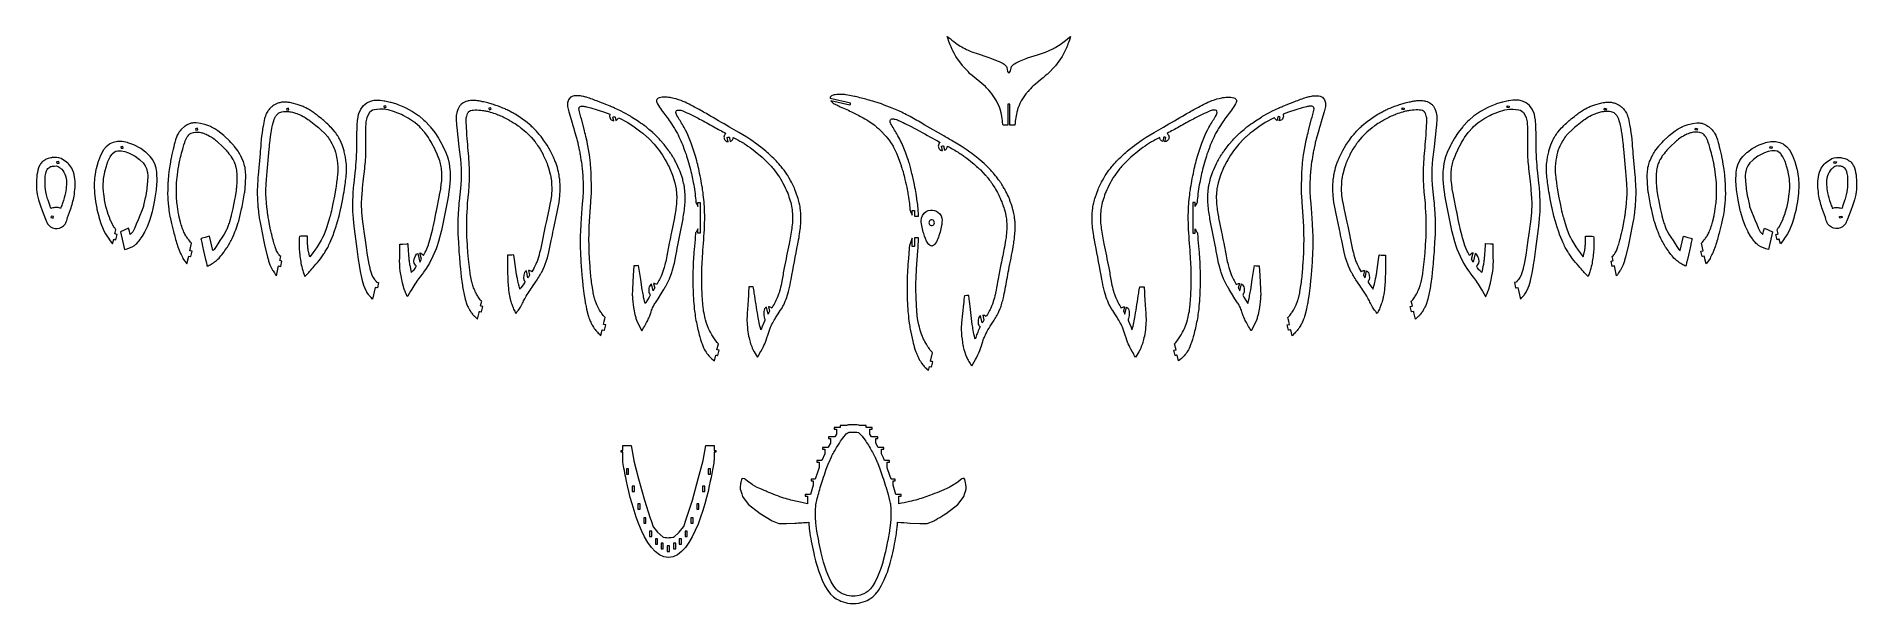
# Model space of a CAD drawing. Header units: millimetres. Extents: x -1642 to 1668, y -582 to 449.
import ezdxf

# ---------------------------------------------------------------- set-up
doc = ezdxf.new("R2010")
doc.units = ezdxf.units.MM
doc.header["$MEASUREMENT"] = 0
doc.layers.add('layer 1', color=7, linetype='Continuous')

msp = doc.modelspace()

# ---------------------------------------------------------------- linework, layer by layer
at = {"layer": 'layer 1', "color": 18, "lineweight": 9}
for points, knots in [([(117.5603, 398.8172), (116.6767, 399.2783), (107.8758, 403.9668), (106.9302, 404.3442), (106.9302, 404.3442), (106.9302, 404.3442), (92.836, 409.9435), (92.836, 409.9435), (92.836, 409.9435), (92.836, 409.9435), (89.9168, 410.9074), (89.9168, 410.9074), (89.9168, 410.9074), (89.9168, 410.9074), (66.4697, 418.5432), (66.4697, 418.5432), (66.4697, 418.5432), (59.7189, 420.7853), (58.3943, 421.1488), (52.2731, 424.0079), (52.2731, 424.0079), (43.4519, 428.128), (37.0875, 431.6812), (29.4282, 437.372), (29.4282, 437.372), (24.8528, 440.7715), (20.3425, 444.2739), (16.0165, 447.9863), (16.0165, 447.9863), (15.706, 448.2528), (14.6343, 449.2218), (14.2642, 449.2711), (14.2642, 449.2711), (14.3575, 447.3126), (19.7812, 432.9885), (21.0552, 430.1714), (21.0552, 430.1714), (21.0552, 430.1714), (23.3108, 425.611), (23.3108, 425.611), (23.3108, 425.611), (24.0849, 424.0461), (29.2318, 413.4401), (29.6289, 412.8927), (29.6289, 412.8927), (29.6289, 412.8927), (41.8429, 396.0533), (41.8429, 396.0533), (41.8429, 396.0533), (41.8429, 396.0533), (42.7919, 395.0188), (42.7919, 395.0188), (42.7919, 395.0188), (43.6486, 394.1017), (55.6049, 381.1797), (56.204, 380.6809), (56.204, 380.6809), (56.204, 380.6809), (83.446, 358.0691), (83.446, 358.0691), (83.446, 358.0691), (84.8452, 356.5523), (94.6756, 345.7762), (95.1532, 345.0813), (95.1532, 345.0813), (95.1532, 345.0813), (104.0138, 332.177), (104.0138, 332.177), (104.0138, 332.177), (104.0138, 332.177), (109.2549, 320.6841), (109.2549, 320.6841), (109.2549, 320.6841), (110.6238, 317.5998), (113.4499, 303.4322), (114.1178, 299.346), (114.1178, 299.346), (114.3655, 297.8304), (115.3812, 287.7923), (116.0237, 287.7908), (116.0237, 287.7908), (116.0237, 287.7908), (124.0803, 287.7917), (124.0803, 287.7917), (124.0803, 287.7917), (124.0803, 287.7917), (124.0803, 326.1933), (124.0803, 326.1933), (124.0803, 326.1933), (124.0803, 326.1933), (126.1505, 326.1933), (126.1505, 326.1933), (126.1505, 326.1933), (126.1505, 326.1933), (126.2207, 326.1933), (126.2207, 326.1933), (126.2207, 326.1933), (126.2207, 326.1933), (126.2906, 326.1933), (126.2906, 326.1933), (126.2906, 326.1933), (126.2906, 326.1933), (127.5803, 326.1938), (127.5803, 326.1938), (127.5803, 326.1938), (127.5803, 326.1938), (127.5803, 326.1933), (127.5803, 326.1933), (127.5803, 326.1933), (127.5803, 326.1933), (128.0803, 326.1933), (128.0803, 326.1933), (128.0803, 326.1933), (128.0803, 326.1933), (128.0803, 287.7821), (128.0803, 287.7821), (128.0803, 287.7821), (130.177, 287.7317), (136.9065, 287.4975), (136.9863, 288.069), (136.9863, 288.069), (138.4284, 298.3976), (139.1842, 304.4854), (141.8146, 315.0575), (141.8146, 315.0575), (142.3482, 317.2023), (142.8568, 319.4092), (143.7769, 321.4266), (143.7769, 321.4266), (144.4478, 322.8976), (148.4028, 331.7894), (148.7877, 332.3496), (148.7877, 332.3496), (148.7877, 332.3496), (157.2597, 344.6731), (157.2597, 344.6731), (157.2597, 344.6731), (158.2024, 346.0441), (160.2262, 348.099), (161.3128, 349.2999), (161.3128, 349.2999), (162.1263, 350.199), (168.6975, 357.6304), (169.7165, 358.4728), (169.7165, 358.4728), (171.6472, 360.0688), (195.9515, 380.0862), (196.6827, 380.8684), (196.6827, 380.8684), (196.6827, 380.8684), (210.7345, 395.9107), (210.7345, 395.9107), (210.7345, 395.9107), (210.7345, 395.9107), (223.1465, 413.0061), (223.1465, 413.0061), (223.1465, 413.0061), (223.1465, 413.0061), (229.1171, 425.0748), (229.1171, 425.0748), (229.1171, 425.0748), (231.8943, 430.6893), (231.7516, 430.3056), (233.7388, 435.4923), (233.7388, 435.4923), (234.3889, 437.189), (238.3781, 447.4128), (238.4289, 449.2714), (238.4289, 449.2714), (237.3497, 448.7611), (228.9113, 441.5454), (226.5177, 439.756), (226.5177, 439.756), (221.44, 435.9601), (211.623, 429.2824), (206.0037, 426.5992), (206.0037, 426.5992), (206.0037, 426.5992), (192.8346, 420.7489), (192.8346, 420.7489), (192.8346, 420.7489), (192.8346, 420.7489), (178.0733, 415.8366), (178.0733, 415.8366), (178.0733, 415.8366), (178.0733, 415.8366), (160.3281, 410.1208), (160.3281, 410.1208), (160.3281, 410.1208), (160.3281, 410.1208), (157.6911, 409.083), (157.6911, 409.083), (157.6911, 409.083), (157.6911, 409.083), (145.5758, 404.2658), (145.5758, 404.2658), (145.5758, 404.2658), (143.5934, 403.2296), (135.3186, 399.0101), (135.0767, 398.7585), (135.0767, 398.7585), (134.3962, 398.0507), (131.107, 394.7812), (130.9099, 394.3407), (130.9099, 394.3407), (129.9278, 392.1455), (129.1147, 380.2835), (125.296, 383.0179), (125.296, 383.0179), (123.3985, 384.3766), (122.4494, 393.7344), (121.6471, 394.5681), (121.6471, 394.5681), (121.6471, 394.5681), (117.5603, 398.8172), (117.5603, 398.8172)], [0, 0, 0, 0, 0.018181818, 0.018181818, 0.018181818, 0.018181818, 0.036363636, 0.036363636, 0.036363636, 0.036363636, 0.054545455, 0.054545455, 0.054545455, 0.054545455, 0.072727273, 0.072727273, 0.072727273, 0.072727273, 0.090909091, 0.090909091, 0.090909091, 0.090909091, 0.109090909, 0.109090909, 0.109090909, 0.109090909, 0.127272727, 0.127272727, 0.127272727, 0.127272727, 0.145454545, 0.145454545, 0.145454545, 0.145454545, 0.163636364, 0.163636364, 0.163636364, 0.163636364, 0.181818182, 0.181818182, 0.181818182, 0.181818182, 0.2, 0.2, 0.2, 0.2, 0.218181818, 0.218181818, 0.218181818, 0.218181818, 0.236363636, 0.236363636, 0.236363636, 0.236363636, 0.254545455, 0.254545455, 0.254545455, 0.254545455, 0.272727273, 0.272727273, 0.272727273, 0.272727273, 0.290909091, 0.290909091, 0.290909091, 0.290909091, 0.309090909, 0.309090909, 0.309090909, 0.309090909, 0.327272727, 0.327272727, 0.327272727, 0.327272727, 0.345454545, 0.345454545, 0.345454545, 0.345454545, 0.363636364, 0.363636364, 0.363636364, 0.363636364, 0.381818182, 0.381818182, 0.381818182, 0.381818182, 0.4, 0.4, 0.4, 0.4, 0.418181818, 0.418181818, 0.418181818, 0.418181818, 0.436363636, 0.436363636, 0.436363636, 0.436363636, 0.454545455, 0.454545455, 0.454545455, 0.454545455, 0.472727273, 0.472727273, 0.472727273, 0.472727273, 0.490909091, 0.490909091, 0.490909091, 0.490909091, 0.509090909, 0.509090909, 0.509090909, 0.509090909, 0.527272727, 0.527272727, 0.527272727, 0.527272727, 0.545454545, 0.545454545, 0.545454545, 0.545454545, 0.563636364, 0.563636364, 0.563636364, 0.563636364, 0.581818182, 0.581818182, 0.581818182, 0.581818182, 0.6, 0.6, 0.6, 0.6, 0.618181818, 0.618181818, 0.618181818, 0.618181818, 0.636363636, 0.636363636, 0.636363636, 0.636363636, 0.654545455, 0.654545455, 0.654545455, 0.654545455, 0.672727273, 0.672727273, 0.672727273, 0.672727273, 0.690909091, 0.690909091, 0.690909091, 0.690909091, 0.709090909, 0.709090909, 0.709090909, 0.709090909, 0.727272727, 0.727272727, 0.727272727, 0.727272727, 0.745454545, 0.745454545, 0.745454545, 0.745454545, 0.763636364, 0.763636364, 0.763636364, 0.763636364, 0.781818182, 0.781818182, 0.781818182, 0.781818182, 0.8, 0.8, 0.8, 0.8, 0.818181818, 0.818181818, 0.818181818, 0.818181818, 0.836363636, 0.836363636, 0.836363636, 0.836363636, 0.854545455, 0.854545455, 0.854545455, 0.854545455, 0.872727273, 0.872727273, 0.872727273, 0.872727273, 0.890909091, 0.890909091, 0.890909091, 0.890909091, 0.909090909, 0.909090909, 0.909090909, 0.909090909, 0.927272727, 0.927272727, 0.927272727, 0.927272727, 0.945454545, 0.945454545, 0.945454545, 0.945454545, 0.963636364, 0.963636364, 0.963636364, 0.963636364, 1, 1, 1, 1]), ([(-1362.9564, 59.3551), (-1362.9564, 59.3551), (-1362.9543, 59.3546), (-1362.9543, 59.3546), (-1362.9543, 59.3546), (-1362.9543, 59.3546), (-1362.948, 59.3532), (-1362.948, 59.3532), (-1362.948, 59.3532), (-1362.948, 59.3532), (-1362.9378, 59.3509), (-1362.9378, 59.3509), (-1362.9378, 59.3509), (-1362.9378, 59.3509), (-1362.9236, 59.3477), (-1362.9236, 59.3477), (-1362.9236, 59.3477), (-1362.9236, 59.3477), (-1362.9057, 59.3436), (-1362.9057, 59.3436), (-1362.9057, 59.3436), (-1362.9057, 59.3436), (-1362.8842, 59.3387), (-1362.8842, 59.3387), (-1362.8842, 59.3387), (-1362.8842, 59.3387), (-1362.8593, 59.3331), (-1362.8593, 59.3331), (-1362.8593, 59.3331), (-1362.8593, 59.3331), (-1362.831, 59.3266), (-1362.831, 59.3266), (-1362.831, 59.3266), (-1362.831, 59.3266), (-1362.7994, 59.3195), (-1362.7994, 59.3195), (-1362.7994, 59.3195), (-1362.7994, 59.3195), (-1362.7648, 59.3117), (-1362.7648, 59.3117), (-1362.7648, 59.3117), (-1362.7648, 59.3117), (-1362.7273, 59.3031), (-1362.7273, 59.3031), (-1362.7273, 59.3031), (-1362.7273, 59.3031), (-1362.687, 59.294), (-1362.687, 59.294), (-1362.687, 59.294), (-1362.687, 59.294), (-1362.644, 59.2842), (-1362.644, 59.2842), (-1362.644, 59.2842), (-1362.644, 59.2842), (-1362.5984, 59.2739), (-1362.5984, 59.2739), (-1362.5984, 59.2739), (-1362.5984, 59.2739), (-1362.5505, 59.263), (-1362.5505, 59.263), (-1362.5505, 59.263), (-1362.5505, 59.263), (-1362.5002, 59.2516), (-1362.5002, 59.2516), (-1362.5002, 59.2516), (-1362.5002, 59.2516), (-1362.4479, 59.2398), (-1362.4479, 59.2398), (-1362.4479, 59.2398), (-1362.4479, 59.2398), (-1362.3935, 59.2274), (-1362.3935, 59.2274), (-1362.3935, 59.2274), (-1362.3935, 59.2274), (-1362.3372, 59.2147), (-1362.3372, 59.2147), (-1362.3372, 59.2147), (-1362.3372, 59.2147), (-1362.2793, 59.2015), (-1362.2793, 59.2015), (-1362.2793, 59.2015), (-1362.2793, 59.2015), (-1362.2197, 59.188), (-1362.2197, 59.188), (-1362.2197, 59.188), (-1362.2197, 59.188), (-1362.1586, 59.1742), (-1362.1586, 59.1742), (-1362.1586, 59.1742), (-1362.1586, 59.1742), (-1362.0962, 59.16), (-1362.0962, 59.16), (-1362.0962, 59.16), (-1362.0962, 59.16), (-1362.0327, 59.1456), (-1362.0327, 59.1456), (-1362.0327, 59.1456), (-1362.0327, 59.1456), (-1361.968, 59.1309), (-1361.968, 59.1309), (-1361.968, 59.1309), (-1361.968, 59.1309), (-1361.836, 59.101), (-1361.836, 59.101), (-1361.836, 59.101), (-1361.836, 59.101), (-1361.7689, 59.0858), (-1361.7689, 59.0858), (-1361.7689, 59.0858), (-1361.7689, 59.0858), (-1359.0554, 58.4706), (-1359.0554, 58.4706), (-1359.0554, 58.4706), (-1359.0554, 58.4706), (-1361.2665, 48.7183), (-1361.2665, 48.7183), (-1361.2665, 48.7183), (-1361.2665, 48.7183), (-1362.2487, 48.941), (-1362.2487, 48.941), (-1362.2487, 48.941), (-1362.2487, 48.941), (-1362.2488, 48.9404), (-1362.2488, 48.9404), (-1362.2488, 48.9404), (-1362.2488, 48.9404), (-1365.1677, 49.6024), (-1365.1677, 49.6024), (-1365.1677, 49.6024), (-1365.1677, 49.6024), (-1368.4028, 35.334), (-1368.4028, 35.334), (-1368.4028, 35.334), (-1368.4028, 35.334), (-1372.2415, 40.3774), (-1372.2415, 40.3774), (-1372.2415, 40.3774), (-1376.3542, 46.4967), (-1375.0338, 44.3522), (-1378.5362, 51.1247), (-1378.5362, 51.1247), (-1379.2889, 52.5802), (-1380.5991, 55.6435), (-1381.3516, 57.3299), (-1381.3516, 57.3299), (-1382.2951, 59.4441), (-1383.2689, 61.5374), (-1384.0554, 63.7149), (-1384.0554, 63.7149), (-1385.9114, 68.8536), (-1385.67, 68.2105), (-1387.3586, 74.0304), (-1387.3586, 74.0304), (-1389.5678, 81.6447), (-1391.5331, 89.3306), (-1393.5549, 96.9963), (-1393.5549, 96.9963), (-1393.5549, 96.9963), (-1396.5435, 108.9949), (-1396.5435, 108.9949), (-1396.5435, 108.9949), (-1396.5435, 108.9949), (-1399.0242, 120.2444), (-1399.0242, 120.2444), (-1399.0242, 120.2444), (-1399.0242, 120.2444), (-1399.2534, 121.4994), (-1399.2534, 121.4994), (-1399.2534, 121.4994), (-1399.2534, 121.4994), (-1401.2003, 132.6109), (-1401.2003, 132.6109), (-1401.2003, 132.6109), (-1401.2003, 132.6109), (-1401.5067, 135.226), (-1401.5067, 135.226), (-1401.5067, 135.226), (-1401.5067, 135.226), (-1402.7227, 145.7014), (-1402.7227, 145.7014), (-1402.7227, 145.7014), (-1402.8798, 147.1083), (-1402.8936, 148.5402), (-1402.9758, 149.9529), (-1402.9758, 149.9529), (-1403.1959, 153.7341), (-1403.5338, 157.5203), (-1403.52, 161.3093), (-1403.52, 161.3093), (-1403.52, 161.3093), (-1403.474, 172.7154), (-1403.474, 172.7154), (-1403.474, 172.7154), (-1403.4593, 175.1083), (-1403.2512, 177.5107), (-1403.1303, 179.899), (-1403.1303, 179.899), (-1403.0118, 182.2404), (-1402.9489, 184.5903), (-1402.7409, 186.9263), (-1402.7409, 186.9263), (-1402.7409, 186.9263), (-1401.8224, 197.2404), (-1401.8224, 197.2404), (-1401.8224, 197.2404), (-1401.8224, 197.2404), (-1400.5834, 207.2429), (-1400.5834, 207.2429), (-1400.5834, 207.2429), (-1400.5834, 207.2429), (-1399.1594, 216.8892), (-1399.1594, 216.8892), (-1399.1594, 216.8892), (-1399.1594, 216.8892), (-1397.5945, 225.7965), (-1397.5945, 225.7965), (-1397.5945, 225.7965), (-1397.0863, 228.6857), (-1396.4129, 231.5515), (-1395.8169, 234.4235), (-1395.8169, 234.4235), (-1395.8169, 234.4235), (-1393.6085, 243.8921), (-1393.6085, 243.8921), (-1393.6085, 243.8921), (-1392.0327, 250.256), (-1390.7953, 254.6579), (-1388.9986, 260.9459), (-1388.9986, 260.9459), (-1388.9986, 260.9459), (-1386.5979, 268.0394), (-1386.5979, 268.0394), (-1386.5979, 268.0394), (-1386.0473, 269.1097), (-1383.8406, 273.6129), (-1383.3932, 274.1735), (-1383.3932, 274.1735), (-1382.7578, 274.9696), (-1379.0815, 279.73), (-1378.4173, 280.3404), (-1378.4173, 280.3404), (-1378.4173, 280.3404), (-1372.7667, 285.4924), (-1372.7667, 285.4924), (-1372.7667, 285.4924), (-1371.7576, 286.1206), (-1367.4046, 288.8624), (-1366.7074, 289.1257), (-1366.7074, 289.1257), (-1365.3827, 289.6259), (-1362.0895, 290.9893), (-1361.1026, 291.1634), (-1361.1026, 291.1634), (-1355.5595, 292.1411), (-1357.7916, 291.9351), (-1351.5569, 291.8003), (-1351.5569, 291.8003), (-1351.5569, 291.8003), (-1343.7354, 290.9781), (-1343.7354, 290.9781), (-1343.7354, 290.9781), (-1341.7248, 290.5091), (-1335.3477, 289.1321), (-1334.3064, 288.7115), (-1334.3064, 288.7115), (-1332.454, 287.9632), (-1324.3579, 284.7827), (-1323.7729, 284.4437), (-1323.7729, 284.4437), (-1322.1515, 283.5041), (-1312.8597, 278.2125), (-1312.276, 277.7419), (-1312.276, 277.7419), (-1312.276, 277.7419), (-1301.5018, 269.0576), (-1301.5018, 269.0576), (-1301.5018, 269.0576), (-1301.5018, 269.0576), (-1299.7176, 267.3599), (-1299.7176, 267.3599), (-1299.7176, 267.3599), (-1299.7176, 267.3599), (-1291.1387, 259.0479), (-1291.1387, 259.0479), (-1291.1387, 259.0479), (-1291.1387, 259.0479), (-1288.7827, 256.5046), (-1288.7827, 256.5046), (-1288.7827, 256.5046), (-1287.9847, 255.6421), (-1282.8961, 250.2657), (-1282.2748, 249.4521), (-1282.2748, 249.4521), (-1282.2748, 249.4521), (-1275.5796, 240.683), (-1275.5796, 240.683), (-1275.5796, 240.683), (-1274.4843, 239.2484), (-1273.1523, 236.6688), (-1272.2537, 235.1001), (-1272.2537, 235.1001), (-1268.5423, 228.6209), (-1269.8143, 231.2427), (-1266.7449, 223.6666), (-1266.7449, 223.6666), (-1266.5212, 223.1145), (-1265.1636, 219.9874), (-1265, 219.319), (-1265, 219.319), (-1264.619, 217.7625), (-1262.5138, 209.5424), (-1262.4464, 208.7678), (-1262.4464, 208.7678), (-1262.4464, 208.7678), (-1261.4292, 197.0906), (-1261.4292, 197.0906), (-1261.4292, 197.0906), (-1261.4292, 197.0906), (-1261.8067, 181.7903), (-1261.8067, 181.7903), (-1261.8067, 181.7903), (-1261.8067, 181.7903), (-1263.4504, 165.5109), (-1263.4504, 165.5109), (-1263.4504, 165.5109), (-1263.4504, 165.5109), (-1263.5507, 164.8963), (-1263.5507, 164.8963), (-1263.5507, 164.8963), (-1263.5507, 164.8963), (-1266.0661, 150.0583), (-1266.0661, 150.0583), (-1266.0661, 150.0583), (-1266.8833, 145.2463), (-1267.9966, 140.4875), (-1269.0119, 135.7142), (-1269.0119, 135.7142), (-1269.0119, 135.7142), (-1271.009, 126.8372), (-1271.009, 126.8372), (-1271.009, 126.8372), (-1271.009, 126.8372), (-1273.6551, 115.9252), (-1273.6551, 115.9252), (-1273.6551, 115.9252), (-1274.0019, 114.4956), (-1274.6932, 112.4821), (-1275.1301, 111.0384), (-1275.1301, 111.0384), (-1275.1301, 111.0384), (-1277.6626, 102.6709), (-1277.6626, 102.6709), (-1277.6626, 102.6709), (-1278.0801, 101.2998), (-1279.6184, 97.5403), (-1280.1524, 96.1524), (-1280.1524, 96.1524), (-1283.2749, 88.0374), (-1282.2653, 90.369), (-1286.2291, 81.9034), (-1286.2291, 81.9034), (-1289.5039, 74.9094), (-1288.4318, 77.1037), (-1292.6745, 69.8162), (-1292.6745, 69.8162), (-1293.8984, 67.7138), (-1294.4557, 66.7463), (-1295.73, 64.858), (-1295.73, 64.858), (-1298.646, 60.5368), (-1300.01, 58.5229), (-1303.0425, 54.3846), (-1303.0425, 54.3846), (-1304.3372, 52.6179), (-1308.7004, 47.6018), (-1310.0827, 46.1895), (-1310.0827, 46.1895), (-1313.6008, 42.5951), (-1312.8265, 43.2977), (-1316.4871, 40.2106), (-1316.4871, 40.2106), (-1318.1843, 38.7793), (-1322.4896, 36.0153), (-1324.3845, 34.912), (-1324.3845, 34.912), (-1326.6727, 33.5797), (-1329.0788, 32.4804), (-1331.4881, 31.3872), (-1331.4881, 31.3872), (-1331.4881, 31.3872), (-1331.6351, 31.3799), (-1331.6351, 31.3799), (-1331.6351, 31.3799), (-1331.8428, 31.6411), (-1332.2555, 33.8483), (-1332.3008, 34.0444), (-1332.3008, 34.0444), (-1333.569, 39.5405), (-1343.1527, 80.6447), (-1343.1364, 81.1909), (-1343.1364, 81.1909), (-1343.1364, 81.1909), (-1343.0296, 81.2795), (-1343.0296, 81.2795), (-1343.0296, 81.2795), (-1342.6342, 81.2795), (-1327.9517, 86.2064), (-1327.4216, 86.1664), (-1327.4216, 86.1664), (-1327.4216, 86.1664), (-1327.3404, 86.0323), (-1327.3404, 86.0323), (-1327.3404, 86.0323), (-1327.3404, 86.0323), (-1326.7749, 83.5816), (-1326.7749, 83.5816), (-1326.7749, 83.5816), (-1326.7749, 83.5816), (-1321.2861, 59.8538), (-1321.2861, 59.8538), (-1321.2861, 59.8538), (-1321.2861, 59.8538), (-1321.1953, 59.7041), (-1321.1953, 59.7041), (-1321.1953, 59.7041), (-1320.7106, 59.9391), (-1319.4852, 61.3479), (-1319.0779, 61.7637), (-1319.0779, 61.7637), (-1318.1368, 62.8076), (-1298.8332, 92.0978), (-1296.805, 96.625), (-1296.805, 96.625), (-1295.7928, 98.8844), (-1295.0862, 100.9952), (-1294.242, 103.3292), (-1294.242, 103.3292), (-1293.2166, 106.1641), (-1292.0761, 108.966), (-1291.2589, 111.8695), (-1291.2589, 111.8695), (-1291.2589, 111.8695), (-1288.2041, 122.724), (-1288.2041, 122.724), (-1288.2041, 122.724), (-1288.2041, 122.724), (-1287.9348, 123.8892), (-1287.9348, 123.8892), (-1287.9348, 123.8892), (-1287.9348, 123.8892), (-1285.1017, 136.4184), (-1285.1017, 136.4184), (-1285.1017, 136.4184), (-1285.1017, 136.4184), (-1281.8573, 152.3567), (-1281.8573, 152.3567), (-1281.8573, 152.3567), (-1281.8573, 152.3567), (-1280.9911, 157.5524), (-1280.9911, 157.5524), (-1280.9911, 157.5524), (-1280.9911, 157.5524), (-1279.0846, 169.1146), (-1279.0846, 169.1146), (-1279.0846, 169.1146), (-1278.8624, 170.4631), (-1278.6023, 174.0776), (-1278.4799, 175.3679), (-1278.4799, 175.3679), (-1278.4799, 175.3679), (-1277.6414, 184.2031), (-1277.6414, 184.2031), (-1277.6414, 184.2031), (-1277.6414, 184.2031), (-1277.5366, 190.856), (-1277.5366, 190.856), (-1277.5366, 190.856), (-1277.4275, 198.1395), (-1277.3117, 195.6383), (-1278.0335, 203.3094), (-1278.0335, 203.3094), (-1278.3024, 206.1669), (-1278.1685, 206.2041), (-1278.7734, 208.595), (-1278.7734, 208.595), (-1280.9609, 217.2413), (-1279.8036, 213.8127), (-1283.4256, 222.4646), (-1283.4256, 222.4646), (-1284.2884, 224.5257), (-1284.6115, 224.8238), (-1285.8933, 226.9531), (-1285.8933, 226.9531), (-1289.3954, 232.7709), (-1288.1398, 230.9523), (-1292.0736, 235.9261), (-1292.0736, 235.9261), (-1296.1245, 241.048), (-1295.0239, 239.6982), (-1300.0838, 245.0951), (-1300.0838, 245.0951), (-1300.0838, 245.0951), (-1304.6608, 249.8172), (-1304.6608, 249.8172), (-1304.6608, 249.8172), (-1304.6608, 249.8172), (-1312.1839, 257.0754), (-1312.1839, 257.0754), (-1312.1839, 257.0754), (-1313.0471, 257.8771), (-1314.0287, 258.5797), (-1314.9435, 259.3224), (-1314.9435, 259.3224), (-1315.9211, 260.1161), (-1321.2553, 264.5929), (-1322.2984, 265.197), (-1322.2984, 265.197), (-1323.9461, 266.1512), (-1330.7707, 270.2045), (-1331.424, 270.4582), (-1331.424, 270.4582), (-1332.9297, 271.0429), (-1339.1502, 273.5755), (-1340.1355, 273.7698), (-1340.1355, 273.7698), (-1340.7821, 273.8973), (-1346.1063, 275.0375), (-1346.7071, 275.0383), (-1346.7071, 275.0383), (-1352.8974, 275.0464), (-1351.0044, 275.2288), (-1356.6362, 274.3572), (-1356.6362, 274.3572), (-1356.6362, 274.3572), (-1360.6629, 273.0995), (-1360.6629, 273.0995), (-1360.6629, 273.0995), (-1363.4198, 271.7218), (-1362.5967, 272.2943), (-1365.079, 270.1031), (-1365.079, 270.1031), (-1365.4367, 269.7874), (-1367.4053, 267.3778), (-1367.8379, 266.6679), (-1367.8379, 266.6679), (-1370.4351, 262.4056), (-1369.6283, 263.9406), (-1371.5337, 259.1342), (-1371.5337, 259.1342), (-1372.1962, 257.4631), (-1375.4341, 246.4603), (-1376.0404, 244.3555), (-1376.0404, 244.3555), (-1377.4809, 239.3541), (-1378.9093, 234.3599), (-1380.1906, 229.3144), (-1380.1906, 229.3144), (-1380.1906, 229.3144), (-1382.1087, 220.9157), (-1382.1087, 220.9157), (-1382.1087, 220.9157), (-1382.5157, 219.129), (-1383.0108, 215.969), (-1383.3581, 214.0578), (-1383.3581, 214.0578), (-1384.6715, 206.8302), (-1385.518, 199.5245), (-1386.4216, 192.2376), (-1386.4216, 192.2376), (-1386.4216, 192.2376), (-1386.6606, 189.4398), (-1386.6606, 189.4398), (-1386.6606, 189.4398), (-1386.6606, 189.4398), (-1387.3356, 181.4006), (-1387.3356, 181.4006), (-1387.3356, 181.4006), (-1387.3356, 181.4006), (-1387.4726, 177.188), (-1387.4726, 177.188), (-1387.4726, 177.188), (-1387.576, 173.9486), (-1387.7271, 170.7283), (-1387.668, 167.4909), (-1387.668, 167.4909), (-1387.668, 167.4909), (-1387.4946, 158.0057), (-1387.4946, 158.0057), (-1387.4946, 158.0057), (-1387.4405, 156.0565), (-1387.1472, 153.1446), (-1386.9975, 151.0945), (-1386.9975, 151.0945), (-1386.8391, 148.925), (-1386.7117, 146.7574), (-1386.438, 144.5994), (-1386.438, 144.5994), (-1386.438, 144.5994), (-1385.1959, 134.8935), (-1385.1959, 134.8935), (-1385.1959, 134.8935), (-1385.1959, 134.8935), (-1384.6277, 131.6452), (-1384.6277, 131.6452), (-1384.6277, 131.6452), (-1384.1383, 128.9516), (-1383.5656, 125.3529), (-1383.0013, 122.7089), (-1383.0013, 122.7089), (-1383.0013, 122.7089), (-1380.2916, 111.4881), (-1380.2916, 111.4881), (-1380.2916, 111.4881), (-1379.9655, 110.1714), (-1379.156, 107.8687), (-1378.7346, 106.5328), (-1378.7346, 106.5328), (-1376.9075, 100.7402), (-1377.3162, 101.7968), (-1374.987, 95.8792), (-1374.987, 95.8792), (-1372.9419, 90.6835), (-1373.4837, 92.0584), (-1370.5533, 86.5179), (-1370.5533, 86.5179), (-1370.1805, 85.8131), (-1367.6048, 82.294), (-1366.7602, 81.1972), (-1366.7602, 81.1972), (-1364.4306, 78.1721), (-1362.5551, 75.7573), (-1359.8542, 73.0819), (-1359.8542, 73.0819), (-1359.8542, 73.0819), (-1359.8461, 73.0734), (-1359.8461, 73.0734), (-1359.8461, 73.0734), (-1359.8461, 73.0734), (-1362.9564, 59.3551), (-1362.9564, 59.3551)], [0, 0, 0, 0, 0.00621118, 0.00621118, 0.00621118, 0.00621118, 0.01242236, 0.01242236, 0.01242236, 0.01242236, 0.01863354, 0.01863354, 0.01863354, 0.01863354, 0.02484472, 0.02484472, 0.02484472, 0.02484472, 0.031055901, 0.031055901, 0.031055901, 0.031055901, 0.037267081, 0.037267081, 0.037267081, 0.037267081, 0.043478261, 0.043478261, 0.043478261, 0.043478261, 0.049689441, 0.049689441, 0.049689441, 0.049689441, 0.055900621, 0.055900621, 0.055900621, 0.055900621, 0.062111801, 0.062111801, 0.062111801, 0.062111801, 0.068322981, 0.068322981, 0.068322981, 0.068322981, 0.074534161, 0.074534161, 0.074534161, 0.074534161, 0.080745342, 0.080745342, 0.080745342, 0.080745342, 0.086956522, 0.086956522, 0.086956522, 0.086956522, 0.093167702, 0.093167702, 0.093167702, 0.093167702, 0.099378882, 0.099378882, 0.099378882, 0.099378882, 0.105590062, 0.105590062, 0.105590062, 0.105590062, 0.111801242, 0.111801242, 0.111801242, 0.111801242, 0.118012422, 0.118012422, 0.118012422, 0.118012422, 0.124223602, 0.124223602, 0.124223602, 0.124223602, 0.130434783, 0.130434783, 0.130434783, 0.130434783, 0.136645963, 0.136645963, 0.136645963, 0.136645963, 0.142857143, 0.142857143, 0.142857143, 0.142857143, 0.149068323, 0.149068323, 0.149068323, 0.149068323, 0.155279503, 0.155279503, 0.155279503, 0.155279503, 0.161490683, 0.161490683, 0.161490683, 0.161490683, 0.167701863, 0.167701863, 0.167701863, 0.167701863, 0.173913043, 0.173913043, 0.173913043, 0.173913043, 0.180124224, 0.180124224, 0.180124224, 0.180124224, 0.186335404, 0.186335404, 0.186335404, 0.186335404, 0.192546584, 0.192546584, 0.192546584, 0.192546584, 0.198757764, 0.198757764, 0.198757764, 0.198757764, 0.204968944, 0.204968944, 0.204968944, 0.204968944, 0.211180124, 0.211180124, 0.211180124, 0.211180124, 0.217391304, 0.217391304, 0.217391304, 0.217391304, 0.223602484, 0.223602484, 0.223602484, 0.223602484, 0.229813665, 0.229813665, 0.229813665, 0.229813665, 0.236024845, 0.236024845, 0.236024845, 0.236024845, 0.242236025, 0.242236025, 0.242236025, 0.242236025, 0.248447205, 0.248447205, 0.248447205, 0.248447205, 0.254658385, 0.254658385, 0.254658385, 0.254658385, 0.260869565, 0.260869565, 0.260869565, 0.260869565, 0.267080745, 0.267080745, 0.267080745, 0.267080745, 0.273291925, 0.273291925, 0.273291925, 0.273291925, 0.279503106, 0.279503106, 0.279503106, 0.279503106, 0.285714286, 0.285714286, 0.285714286, 0.285714286, 0.291925466, 0.291925466, 0.291925466, 0.291925466, 0.298136646, 0.298136646, 0.298136646, 0.298136646, 0.304347826, 0.304347826, 0.304347826, 0.304347826, 0.310559006, 0.310559006, 0.310559006, 0.310559006, 0.316770186, 0.316770186, 0.316770186, 0.316770186, 0.322981366, 0.322981366, 0.322981366, 0.322981366, 0.329192547, 0.329192547, 0.329192547, 0.329192547, 0.335403727, 0.335403727, 0.335403727, 0.335403727, 0.341614907, 0.341614907, 0.341614907, 0.341614907, 0.347826087, 0.347826087, 0.347826087, 0.347826087, 0.354037267, 0.354037267, 0.354037267, 0.354037267, 0.360248447, 0.360248447, 0.360248447, 0.360248447, 0.366459627, 0.366459627, 0.366459627, 0.366459627, 0.372670807, 0.372670807, 0.372670807, 0.372670807, 0.378881988, 0.378881988, 0.378881988, 0.378881988, 0.385093168, 0.385093168, 0.385093168, 0.385093168, 0.391304348, 0.391304348, 0.391304348, 0.391304348, 0.397515528, 0.397515528, 0.397515528, 0.397515528, 0.403726708, 0.403726708, 0.403726708, 0.403726708, 0.409937888, 0.409937888, 0.409937888, 0.409937888, 0.416149068, 0.416149068, 0.416149068, 0.416149068, 0.422360248, 0.422360248, 0.422360248, 0.422360248, 0.428571429, 0.428571429, 0.428571429, 0.428571429, 0.434782609, 0.434782609, 0.434782609, 0.434782609, 0.440993789, 0.440993789, 0.440993789, 0.440993789, 0.447204969, 0.447204969, 0.447204969, 0.447204969, 0.453416149, 0.453416149, 0.453416149, 0.453416149, 0.459627329, 0.459627329, 0.459627329, 0.459627329, 0.465838509, 0.465838509, 0.465838509, 0.465838509, 0.472049689, 0.472049689, 0.472049689, 0.472049689, 0.47826087, 0.47826087, 0.47826087, 0.47826087, 0.48447205, 0.48447205, 0.48447205, 0.48447205, 0.49068323, 0.49068323, 0.49068323, 0.49068323, 0.49689441, 0.49689441, 0.49689441, 0.49689441, 0.50310559, 0.50310559, 0.50310559, 0.50310559, 0.50931677, 0.50931677, 0.50931677, 0.50931677, 0.51552795, 0.51552795, 0.51552795, 0.51552795, 0.52173913, 0.52173913, 0.52173913, 0.52173913, 0.527950311, 0.527950311, 0.527950311, 0.527950311, 0.534161491, 0.534161491, 0.534161491, 0.534161491, 0.540372671, 0.540372671, 0.540372671, 0.540372671, 0.546583851, 0.546583851, 0.546583851, 0.546583851, 0.552795031, 0.552795031, 0.552795031, 0.552795031, 0.559006211, 0.559006211, 0.559006211, 0.559006211, 0.565217391, 0.565217391, 0.565217391, 0.565217391, 0.571428571, 0.571428571, 0.571428571, 0.571428571, 0.577639752, 0.577639752, 0.577639752, 0.577639752, 0.583850932, 0.583850932, 0.583850932, 0.583850932, 0.590062112, 0.590062112, 0.590062112, 0.590062112, 0.596273292, 0.596273292, 0.596273292, 0.596273292, 0.602484472, 0.602484472, 0.602484472, 0.602484472, 0.608695652, 0.608695652, 0.608695652, 0.608695652, 0.614906832, 0.614906832, 0.614906832, 0.614906832, 0.621118012, 0.621118012, 0.621118012, 0.621118012, 0.627329193, 0.627329193, 0.627329193, 0.627329193, 0.633540373, 0.633540373, 0.633540373, 0.633540373, 0.639751553, 0.639751553, 0.639751553, 0.639751553, 0.645962733, 0.645962733, 0.645962733, 0.645962733, 0.652173913, 0.652173913, 0.652173913, 0.652173913, 0.658385093, 0.658385093, 0.658385093, 0.658385093, 0.664596273, 0.664596273, 0.664596273, 0.664596273, 0.670807453, 0.670807453, 0.670807453, 0.670807453, 0.677018634, 0.677018634, 0.677018634, 0.677018634, 0.683229814, 0.683229814, 0.683229814, 0.683229814, 0.689440994, 0.689440994, 0.689440994, 0.689440994, 0.695652174, 0.695652174, 0.695652174, 0.695652174, 0.701863354, 0.701863354, 0.701863354, 0.701863354, 0.708074534, 0.708074534, 0.708074534, 0.708074534, 0.714285714, 0.714285714, 0.714285714, 0.714285714, 0.720496894, 0.720496894, 0.720496894, 0.720496894, 0.726708075, 0.726708075, 0.726708075, 0.726708075, 0.732919255, 0.732919255, 0.732919255, 0.732919255, 0.739130435, 0.739130435, 0.739130435, 0.739130435, 0.745341615, 0.745341615, 0.745341615, 0.745341615, 0.751552795, 0.751552795, 0.751552795, 0.751552795, 0.757763975, 0.757763975, 0.757763975, 0.757763975, 0.763975155, 0.763975155, 0.763975155, 0.763975155, 0.770186335, 0.770186335, 0.770186335, 0.770186335, 0.776397516, 0.776397516, 0.776397516, 0.776397516, 0.782608696, 0.782608696, 0.782608696, 0.782608696, 0.788819876, 0.788819876, 0.788819876, 0.788819876, 0.795031056, 0.795031056, 0.795031056, 0.795031056, 0.801242236, 0.801242236, 0.801242236, 0.801242236, 0.807453416, 0.807453416, 0.807453416, 0.807453416, 0.813664596, 0.813664596, 0.813664596, 0.813664596, 0.819875776, 0.819875776, 0.819875776, 0.819875776, 0.826086957, 0.826086957, 0.826086957, 0.826086957, 0.832298137, 0.832298137, 0.832298137, 0.832298137, 0.838509317, 0.838509317, 0.838509317, 0.838509317, 0.844720497, 0.844720497, 0.844720497, 0.844720497, 0.850931677, 0.850931677, 0.850931677, 0.850931677, 0.857142857, 0.857142857, 0.857142857, 0.857142857, 0.863354037, 0.863354037, 0.863354037, 0.863354037, 0.869565217, 0.869565217, 0.869565217, 0.869565217, 0.875776398, 0.875776398, 0.875776398, 0.875776398, 0.881987578, 0.881987578, 0.881987578, 0.881987578, 0.888198758, 0.888198758, 0.888198758, 0.888198758, 0.894409938, 0.894409938, 0.894409938, 0.894409938, 0.900621118, 0.900621118, 0.900621118, 0.900621118, 0.906832298, 0.906832298, 0.906832298, 0.906832298, 0.913043478, 0.913043478, 0.913043478, 0.913043478, 0.919254658, 0.919254658, 0.919254658, 0.919254658, 0.925465839, 0.925465839, 0.925465839, 0.925465839, 0.931677019, 0.931677019, 0.931677019, 0.931677019, 0.937888199, 0.937888199, 0.937888199, 0.937888199, 0.944099379, 0.944099379, 0.944099379, 0.944099379, 0.950310559, 0.950310559, 0.950310559, 0.950310559, 0.956521739, 0.956521739, 0.956521739, 0.956521739, 0.962732919, 0.962732919, 0.962732919, 0.962732919, 0.968944099, 0.968944099, 0.968944099, 0.968944099, 0.97515528, 0.97515528, 0.97515528, 0.97515528, 0.98136646, 0.98136646, 0.98136646, 0.98136646, 0.98757764, 0.98757764, 0.98757764, 0.98757764, 1, 1, 1, 1]), ([(-1352.9065, 281.332), (-1352.9065, 281.332), (-1349.0087, 282.2305), (-1349.0087, 282.2305), (-1349.0087, 282.2305), (-1349.0087, 282.2305), (-1348.3349, 279.3071), (-1348.3349, 279.3071), (-1348.3349, 279.3071), (-1348.3349, 279.3071), (-1352.2327, 278.4087), (-1352.2327, 278.4087), (-1352.2327, 278.4087), (-1352.2327, 278.4087), (-1352.9065, 281.332), (-1352.9065, 281.332)], [0, 0, 0, 0, 0.2, 0.2, 0.2, 0.2, 0.4, 0.4, 0.4, 0.4, 0.6, 0.6, 0.6, 0.6, 1, 1, 1, 1]), ([(1388.5856, 59.3551), (1388.5856, 59.3551), (1388.5835, 59.3546), (1388.5835, 59.3546), (1388.5835, 59.3546), (1388.5835, 59.3546), (1388.5772, 59.3532), (1388.5772, 59.3532), (1388.5772, 59.3532), (1388.5772, 59.3532), (1388.567, 59.3509), (1388.567, 59.3509), (1388.567, 59.3509), (1388.567, 59.3509), (1388.5528, 59.3477), (1388.5528, 59.3477), (1388.5528, 59.3477), (1388.5528, 59.3477), (1388.5349, 59.3436), (1388.5349, 59.3436), (1388.5349, 59.3436), (1388.5349, 59.3436), (1388.5134, 59.3387), (1388.5134, 59.3387), (1388.5134, 59.3387), (1388.5134, 59.3387), (1388.4885, 59.3331), (1388.4885, 59.3331), (1388.4885, 59.3331), (1388.4885, 59.3331), (1388.4602, 59.3266), (1388.4602, 59.3266), (1388.4602, 59.3266), (1388.4602, 59.3266), (1388.4286, 59.3195), (1388.4286, 59.3195), (1388.4286, 59.3195), (1388.4286, 59.3195), (1388.394, 59.3117), (1388.394, 59.3117), (1388.394, 59.3117), (1388.394, 59.3117), (1388.3565, 59.3031), (1388.3565, 59.3031), (1388.3565, 59.3031), (1388.3565, 59.3031), (1388.3162, 59.294), (1388.3162, 59.294), (1388.3162, 59.294), (1388.3162, 59.294), (1388.2732, 59.2842), (1388.2732, 59.2842), (1388.2732, 59.2842), (1388.2732, 59.2842), (1388.2276, 59.2739), (1388.2276, 59.2739), (1388.2276, 59.2739), (1388.2276, 59.2739), (1388.1797, 59.263), (1388.1797, 59.263), (1388.1797, 59.263), (1388.1797, 59.263), (1388.1294, 59.2516), (1388.1294, 59.2516), (1388.1294, 59.2516), (1388.1294, 59.2516), (1388.0771, 59.2398), (1388.0771, 59.2398), (1388.0771, 59.2398), (1388.0771, 59.2398), (1388.0227, 59.2274), (1388.0227, 59.2274), (1388.0227, 59.2274), (1388.0227, 59.2274), (1387.9664, 59.2147), (1387.9664, 59.2147), (1387.9664, 59.2147), (1387.9664, 59.2147), (1387.9085, 59.2015), (1387.9085, 59.2015), (1387.9085, 59.2015), (1387.9085, 59.2015), (1387.8489, 59.188), (1387.8489, 59.188), (1387.8489, 59.188), (1387.8489, 59.188), (1387.7878, 59.1742), (1387.7878, 59.1742), (1387.7878, 59.1742), (1387.7878, 59.1742), (1387.7254, 59.16), (1387.7254, 59.16), (1387.7254, 59.16), (1387.7254, 59.16), (1387.6619, 59.1456), (1387.6619, 59.1456), (1387.6619, 59.1456), (1387.6619, 59.1456), (1387.5972, 59.1309), (1387.5972, 59.1309), (1387.5972, 59.1309), (1387.5972, 59.1309), (1387.4652, 59.101), (1387.4652, 59.101), (1387.4652, 59.101), (1387.4652, 59.101), (1387.3981, 59.0858), (1387.3981, 59.0858), (1387.3981, 59.0858), (1387.3981, 59.0858), (1384.6846, 58.4706), (1384.6846, 58.4706), (1384.6846, 58.4706), (1384.6846, 58.4706), (1386.8957, 48.7183), (1386.8957, 48.7183), (1386.8957, 48.7183), (1386.8957, 48.7183), (1387.8779, 48.941), (1387.8779, 48.941), (1387.8779, 48.941), (1387.8779, 48.941), (1387.878, 48.9404), (1387.878, 48.9404), (1387.878, 48.9404), (1387.878, 48.9404), (1390.7969, 49.6024), (1390.7969, 49.6024), (1390.7969, 49.6024), (1390.7969, 49.6024), (1394.032, 35.334), (1394.032, 35.334), (1394.032, 35.334), (1394.032, 35.334), (1397.8707, 40.3774), (1397.8707, 40.3774), (1397.8707, 40.3774), (1401.9834, 46.4967), (1400.663, 44.3522), (1404.1654, 51.1247), (1404.1654, 51.1247), (1404.9181, 52.5802), (1406.2283, 55.6435), (1406.9808, 57.3299), (1406.9808, 57.3299), (1407.9243, 59.4441), (1408.8981, 61.5374), (1409.6846, 63.7149), (1409.6846, 63.7149), (1411.5406, 68.8536), (1411.2992, 68.2105), (1412.9878, 74.0304), (1412.9878, 74.0304), (1415.197, 81.6447), (1417.1623, 89.3306), (1419.1841, 96.9963), (1419.1841, 96.9963), (1419.1841, 96.9963), (1422.1727, 108.9949), (1422.1727, 108.9949), (1422.1727, 108.9949), (1422.1727, 108.9949), (1424.6534, 120.2444), (1424.6534, 120.2444), (1424.6534, 120.2444), (1424.6534, 120.2444), (1424.8826, 121.4994), (1424.8826, 121.4994), (1424.8826, 121.4994), (1424.8826, 121.4994), (1426.8295, 132.6109), (1426.8295, 132.6109), (1426.8295, 132.6109), (1426.8295, 132.6109), (1427.1359, 135.226), (1427.1359, 135.226), (1427.1359, 135.226), (1427.1359, 135.226), (1428.3519, 145.7014), (1428.3519, 145.7014), (1428.3519, 145.7014), (1428.509, 147.1083), (1428.5228, 148.5402), (1428.605, 149.9529), (1428.605, 149.9529), (1428.8251, 153.7341), (1429.163, 157.5203), (1429.1492, 161.3093), (1429.1492, 161.3093), (1429.1492, 161.3093), (1429.1032, 172.7154), (1429.1032, 172.7154), (1429.1032, 172.7154), (1429.0885, 175.1083), (1428.8804, 177.5107), (1428.7595, 179.899), (1428.7595, 179.899), (1428.641, 182.2404), (1428.5781, 184.5903), (1428.3701, 186.9263), (1428.3701, 186.9263), (1428.3701, 186.9263), (1427.4516, 197.2404), (1427.4516, 197.2404), (1427.4516, 197.2404), (1427.4516, 197.2404), (1426.2126, 207.2429), (1426.2126, 207.2429), (1426.2126, 207.2429), (1426.2126, 207.2429), (1424.7886, 216.8892), (1424.7886, 216.8892), (1424.7886, 216.8892), (1424.7886, 216.8892), (1423.2237, 225.7965), (1423.2237, 225.7965), (1423.2237, 225.7965), (1422.7155, 228.6857), (1422.0421, 231.5515), (1421.4461, 234.4235), (1421.4461, 234.4235), (1421.4461, 234.4235), (1419.2377, 243.8921), (1419.2377, 243.8921), (1419.2377, 243.8921), (1417.6619, 250.256), (1416.4245, 254.6579), (1414.6278, 260.9459), (1414.6278, 260.9459), (1414.6278, 260.9459), (1412.2271, 268.0394), (1412.2271, 268.0394), (1412.2271, 268.0394), (1411.6765, 269.1097), (1409.4698, 273.6129), (1409.0224, 274.1735), (1409.0224, 274.1735), (1408.387, 274.9696), (1404.7107, 279.73), (1404.0465, 280.3404), (1404.0465, 280.3404), (1404.0465, 280.3404), (1398.3959, 285.4924), (1398.3959, 285.4924), (1398.3959, 285.4924), (1397.3868, 286.1206), (1393.0338, 288.8624), (1392.3366, 289.1257), (1392.3366, 289.1257), (1391.0119, 289.6259), (1387.7187, 290.9893), (1386.7318, 291.1634), (1386.7318, 291.1634), (1381.1887, 292.1411), (1383.4208, 291.9351), (1377.1861, 291.8003), (1377.1861, 291.8003), (1377.1861, 291.8003), (1369.3646, 290.9781), (1369.3646, 290.9781), (1369.3646, 290.9781), (1367.354, 290.5091), (1360.9769, 289.1321), (1359.9356, 288.7115), (1359.9356, 288.7115), (1358.0832, 287.9632), (1349.9871, 284.7827), (1349.4021, 284.4437), (1349.4021, 284.4437), (1347.7807, 283.5041), (1338.4889, 278.2125), (1337.9052, 277.7419), (1337.9052, 277.7419), (1337.9052, 277.7419), (1327.131, 269.0576), (1327.131, 269.0576), (1327.131, 269.0576), (1327.131, 269.0576), (1325.3468, 267.3599), (1325.3468, 267.3599), (1325.3468, 267.3599), (1325.3468, 267.3599), (1316.7679, 259.0479), (1316.7679, 259.0479), (1316.7679, 259.0479), (1316.7679, 259.0479), (1314.4119, 256.5046), (1314.4119, 256.5046), (1314.4119, 256.5046), (1313.6139, 255.6421), (1308.5253, 250.2657), (1307.904, 249.4521), (1307.904, 249.4521), (1307.904, 249.4521), (1301.2088, 240.683), (1301.2088, 240.683), (1301.2088, 240.683), (1300.1135, 239.2484), (1298.7815, 236.6688), (1297.8829, 235.1001), (1297.8829, 235.1001), (1294.1715, 228.6209), (1295.4435, 231.2427), (1292.3741, 223.6666), (1292.3741, 223.6666), (1292.1504, 223.1145), (1290.7928, 219.9874), (1290.6292, 219.319), (1290.6292, 219.319), (1290.2482, 217.7625), (1288.143, 209.5424), (1288.0756, 208.7678), (1288.0756, 208.7678), (1288.0756, 208.7678), (1287.0584, 197.0906), (1287.0584, 197.0906), (1287.0584, 197.0906), (1287.0584, 197.0906), (1287.4359, 181.7903), (1287.4359, 181.7903), (1287.4359, 181.7903), (1287.4359, 181.7903), (1289.0796, 165.5109), (1289.0796, 165.5109), (1289.0796, 165.5109), (1289.0796, 165.5109), (1289.1799, 164.8963), (1289.1799, 164.8963), (1289.1799, 164.8963), (1289.1799, 164.8963), (1291.6953, 150.0583), (1291.6953, 150.0583), (1291.6953, 150.0583), (1292.5125, 145.2463), (1293.6258, 140.4875), (1294.6411, 135.7142), (1294.6411, 135.7142), (1294.6411, 135.7142), (1296.6382, 126.8372), (1296.6382, 126.8372), (1296.6382, 126.8372), (1296.6382, 126.8372), (1299.2843, 115.9252), (1299.2843, 115.9252), (1299.2843, 115.9252), (1299.6311, 114.4956), (1300.3224, 112.4821), (1300.7593, 111.0384), (1300.7593, 111.0384), (1300.7593, 111.0384), (1303.2918, 102.6709), (1303.2918, 102.6709), (1303.2918, 102.6709), (1303.7093, 101.2998), (1305.2476, 97.5403), (1305.7816, 96.1524), (1305.7816, 96.1524), (1308.9041, 88.0374), (1307.8945, 90.369), (1311.8583, 81.9034), (1311.8583, 81.9034), (1315.1331, 74.9094), (1314.061, 77.1037), (1318.3037, 69.8162), (1318.3037, 69.8162), (1319.5276, 67.7138), (1320.0849, 66.7463), (1321.3592, 64.858), (1321.3592, 64.858), (1324.2752, 60.5368), (1325.6392, 58.5229), (1328.6717, 54.3846), (1328.6717, 54.3846), (1329.9664, 52.6179), (1334.3296, 47.6018), (1335.7119, 46.1895), (1335.7119, 46.1895), (1339.23, 42.5951), (1338.4557, 43.2977), (1342.1163, 40.2106), (1342.1163, 40.2106), (1343.8135, 38.7793), (1348.1188, 36.0153), (1350.0137, 34.912), (1350.0137, 34.912), (1352.3019, 33.5797), (1354.708, 32.4804), (1357.1173, 31.3872), (1357.1173, 31.3872), (1357.1173, 31.3872), (1357.2643, 31.3799), (1357.2643, 31.3799), (1357.2643, 31.3799), (1357.472, 31.6411), (1357.8847, 33.8483), (1357.93, 34.0444), (1357.93, 34.0444), (1359.1982, 39.5405), (1368.7819, 80.6447), (1368.7656, 81.1909), (1368.7656, 81.1909), (1368.7656, 81.1909), (1368.6588, 81.2795), (1368.6588, 81.2795), (1368.6588, 81.2795), (1368.2634, 81.2795), (1353.5809, 86.2064), (1353.0508, 86.1664), (1353.0508, 86.1664), (1353.0508, 86.1664), (1352.9696, 86.0323), (1352.9696, 86.0323), (1352.9696, 86.0323), (1352.9696, 86.0323), (1352.4041, 83.5816), (1352.4041, 83.5816), (1352.4041, 83.5816), (1352.4041, 83.5816), (1346.9153, 59.8538), (1346.9153, 59.8538), (1346.9153, 59.8538), (1346.9153, 59.8538), (1346.8245, 59.7041), (1346.8245, 59.7041), (1346.8245, 59.7041), (1346.3398, 59.9391), (1345.1144, 61.3479), (1344.7071, 61.7637), (1344.7071, 61.7637), (1343.766, 62.8076), (1324.4624, 92.0978), (1322.4342, 96.625), (1322.4342, 96.625), (1321.422, 98.8844), (1320.7154, 100.9952), (1319.8712, 103.3292), (1319.8712, 103.3292), (1318.8458, 106.1641), (1317.7053, 108.966), (1316.8881, 111.8695), (1316.8881, 111.8695), (1316.8881, 111.8695), (1313.8333, 122.724), (1313.8333, 122.724), (1313.8333, 122.724), (1313.8333, 122.724), (1313.564, 123.8892), (1313.564, 123.8892), (1313.564, 123.8892), (1313.564, 123.8892), (1310.7309, 136.4184), (1310.7309, 136.4184), (1310.7309, 136.4184), (1310.7309, 136.4184), (1307.4865, 152.3567), (1307.4865, 152.3567), (1307.4865, 152.3567), (1307.4865, 152.3567), (1306.6203, 157.5524), (1306.6203, 157.5524), (1306.6203, 157.5524), (1306.6203, 157.5524), (1304.7138, 169.1146), (1304.7138, 169.1146), (1304.7138, 169.1146), (1304.4916, 170.4631), (1304.2315, 174.0776), (1304.1091, 175.3679), (1304.1091, 175.3679), (1304.1091, 175.3679), (1303.2706, 184.2031), (1303.2706, 184.2031), (1303.2706, 184.2031), (1303.2706, 184.2031), (1303.1658, 190.856), (1303.1658, 190.856), (1303.1658, 190.856), (1303.0567, 198.1395), (1302.9409, 195.6383), (1303.6627, 203.3094), (1303.6627, 203.3094), (1303.9316, 206.1669), (1303.7977, 206.2041), (1304.4026, 208.595), (1304.4026, 208.595), (1306.5901, 217.2413), (1305.4328, 213.8127), (1309.0548, 222.4646), (1309.0548, 222.4646), (1309.9176, 224.5257), (1310.2407, 224.8238), (1311.5225, 226.9531), (1311.5225, 226.9531), (1315.0246, 232.7709), (1313.769, 230.9523), (1317.7028, 235.9261), (1317.7028, 235.9261), (1321.7537, 241.048), (1320.6531, 239.6982), (1325.713, 245.0951), (1325.713, 245.0951), (1325.713, 245.0951), (1330.29, 249.8172), (1330.29, 249.8172), (1330.29, 249.8172), (1330.29, 249.8172), (1337.8131, 257.0754), (1337.8131, 257.0754), (1337.8131, 257.0754), (1338.6763, 257.8771), (1339.6579, 258.5797), (1340.5727, 259.3224), (1340.5727, 259.3224), (1341.5503, 260.1161), (1346.8845, 264.5929), (1347.9276, 265.197), (1347.9276, 265.197), (1349.5753, 266.1512), (1356.3999, 270.2045), (1357.0532, 270.4582), (1357.0532, 270.4582), (1358.5589, 271.0429), (1364.7794, 273.5755), (1365.7647, 273.7698), (1365.7647, 273.7698), (1366.4113, 273.8973), (1371.7355, 275.0375), (1372.3363, 275.0383), (1372.3363, 275.0383), (1378.5266, 275.0464), (1376.6336, 275.2288), (1382.2654, 274.3572), (1382.2654, 274.3572), (1382.2654, 274.3572), (1386.2921, 273.0995), (1386.2921, 273.0995), (1386.2921, 273.0995), (1389.049, 271.7218), (1388.2259, 272.2943), (1390.7082, 270.1031), (1390.7082, 270.1031), (1391.0659, 269.7874), (1393.0345, 267.3778), (1393.4671, 266.6679), (1393.4671, 266.6679), (1396.0643, 262.4056), (1395.2575, 263.9406), (1397.1629, 259.1342), (1397.1629, 259.1342), (1397.8254, 257.4631), (1401.0633, 246.4603), (1401.6696, 244.3555), (1401.6696, 244.3555), (1403.1101, 239.3541), (1404.5385, 234.3599), (1405.8198, 229.3144), (1405.8198, 229.3144), (1405.8198, 229.3144), (1407.7379, 220.9157), (1407.7379, 220.9157), (1407.7379, 220.9157), (1408.1449, 219.129), (1408.64, 215.969), (1408.9873, 214.0578), (1408.9873, 214.0578), (1410.3007, 206.8302), (1411.1472, 199.5245), (1412.0508, 192.2376), (1412.0508, 192.2376), (1412.0508, 192.2376), (1412.2898, 189.4398), (1412.2898, 189.4398), (1412.2898, 189.4398), (1412.2898, 189.4398), (1412.9648, 181.4006), (1412.9648, 181.4006), (1412.9648, 181.4006), (1412.9648, 181.4006), (1413.1018, 177.188), (1413.1018, 177.188), (1413.1018, 177.188), (1413.2052, 173.9486), (1413.3563, 170.7283), (1413.2972, 167.4909), (1413.2972, 167.4909), (1413.2972, 167.4909), (1413.1238, 158.0057), (1413.1238, 158.0057), (1413.1238, 158.0057), (1413.0697, 156.0565), (1412.7764, 153.1446), (1412.6267, 151.0945), (1412.6267, 151.0945), (1412.4683, 148.925), (1412.3409, 146.7574), (1412.0672, 144.5994), (1412.0672, 144.5994), (1412.0672, 144.5994), (1410.8251, 134.8935), (1410.8251, 134.8935), (1410.8251, 134.8935), (1410.8251, 134.8935), (1410.2569, 131.6452), (1410.2569, 131.6452), (1410.2569, 131.6452), (1409.7675, 128.9516), (1409.1948, 125.3529), (1408.6305, 122.7089), (1408.6305, 122.7089), (1408.6305, 122.7089), (1405.9208, 111.4881), (1405.9208, 111.4881), (1405.9208, 111.4881), (1405.5947, 110.1714), (1404.7852, 107.8687), (1404.3638, 106.5328), (1404.3638, 106.5328), (1402.5367, 100.7402), (1402.9454, 101.7968), (1400.6162, 95.8792), (1400.6162, 95.8792), (1398.5711, 90.6835), (1399.1129, 92.0584), (1396.1825, 86.5179), (1396.1825, 86.5179), (1395.8097, 85.8131), (1393.234, 82.294), (1392.3894, 81.1972), (1392.3894, 81.1972), (1390.0598, 78.1721), (1388.1843, 75.7573), (1385.4834, 73.0819), (1385.4834, 73.0819), (1385.4834, 73.0819), (1385.4753, 73.0734), (1385.4753, 73.0734), (1385.4753, 73.0734), (1385.4753, 73.0734), (1388.5856, 59.3551), (1388.5856, 59.3551)], [0, 0, 0, 0, 0.00621118, 0.00621118, 0.00621118, 0.00621118, 0.01242236, 0.01242236, 0.01242236, 0.01242236, 0.01863354, 0.01863354, 0.01863354, 0.01863354, 0.02484472, 0.02484472, 0.02484472, 0.02484472, 0.031055901, 0.031055901, 0.031055901, 0.031055901, 0.037267081, 0.037267081, 0.037267081, 0.037267081, 0.043478261, 0.043478261, 0.043478261, 0.043478261, 0.049689441, 0.049689441, 0.049689441, 0.049689441, 0.055900621, 0.055900621, 0.055900621, 0.055900621, 0.062111801, 0.062111801, 0.062111801, 0.062111801, 0.068322981, 0.068322981, 0.068322981, 0.068322981, 0.074534161, 0.074534161, 0.074534161, 0.074534161, 0.080745342, 0.080745342, 0.080745342, 0.080745342, 0.086956522, 0.086956522, 0.086956522, 0.086956522, 0.093167702, 0.093167702, 0.093167702, 0.093167702, 0.099378882, 0.099378882, 0.099378882, 0.099378882, 0.105590062, 0.105590062, 0.105590062, 0.105590062, 0.111801242, 0.111801242, 0.111801242, 0.111801242, 0.118012422, 0.118012422, 0.118012422, 0.118012422, 0.124223602, 0.124223602, 0.124223602, 0.124223602, 0.130434783, 0.130434783, 0.130434783, 0.130434783, 0.136645963, 0.136645963, 0.136645963, 0.136645963, 0.142857143, 0.142857143, 0.142857143, 0.142857143, 0.149068323, 0.149068323, 0.149068323, 0.149068323, 0.155279503, 0.155279503, 0.155279503, 0.155279503, 0.161490683, 0.161490683, 0.161490683, 0.161490683, 0.167701863, 0.167701863, 0.167701863, 0.167701863, 0.173913043, 0.173913043, 0.173913043, 0.173913043, 0.180124224, 0.180124224, 0.180124224, 0.180124224, 0.186335404, 0.186335404, 0.186335404, 0.186335404, 0.192546584, 0.192546584, 0.192546584, 0.192546584, 0.198757764, 0.198757764, 0.198757764, 0.198757764, 0.204968944, 0.204968944, 0.204968944, 0.204968944, 0.211180124, 0.211180124, 0.211180124, 0.211180124, 0.217391304, 0.217391304, 0.217391304, 0.217391304, 0.223602484, 0.223602484, 0.223602484, 0.223602484, 0.229813665, 0.229813665, 0.229813665, 0.229813665, 0.236024845, 0.236024845, 0.236024845, 0.236024845, 0.242236025, 0.242236025, 0.242236025, 0.242236025, 0.248447205, 0.248447205, 0.248447205, 0.248447205, 0.254658385, 0.254658385, 0.254658385, 0.254658385, 0.260869565, 0.260869565, 0.260869565, 0.260869565, 0.267080745, 0.267080745, 0.267080745, 0.267080745, 0.273291925, 0.273291925, 0.273291925, 0.273291925, 0.279503106, 0.279503106, 0.279503106, 0.279503106, 0.285714286, 0.285714286, 0.285714286, 0.285714286, 0.291925466, 0.291925466, 0.291925466, 0.291925466, 0.298136646, 0.298136646, 0.298136646, 0.298136646, 0.304347826, 0.304347826, 0.304347826, 0.304347826, 0.310559006, 0.310559006, 0.310559006, 0.310559006, 0.316770186, 0.316770186, 0.316770186, 0.316770186, 0.322981366, 0.322981366, 0.322981366, 0.322981366, 0.329192547, 0.329192547, 0.329192547, 0.329192547, 0.335403727, 0.335403727, 0.335403727, 0.335403727, 0.341614907, 0.341614907, 0.341614907, 0.341614907, 0.347826087, 0.347826087, 0.347826087, 0.347826087, 0.354037267, 0.354037267, 0.354037267, 0.354037267, 0.360248447, 0.360248447, 0.360248447, 0.360248447, 0.366459627, 0.366459627, 0.366459627, 0.366459627, 0.372670807, 0.372670807, 0.372670807, 0.372670807, 0.378881988, 0.378881988, 0.378881988, 0.378881988, 0.385093168, 0.385093168, 0.385093168, 0.385093168, 0.391304348, 0.391304348, 0.391304348, 0.391304348, 0.397515528, 0.397515528, 0.397515528, 0.397515528, 0.403726708, 0.403726708, 0.403726708, 0.403726708, 0.409937888, 0.409937888, 0.409937888, 0.409937888, 0.416149068, 0.416149068, 0.416149068, 0.416149068, 0.422360248, 0.422360248, 0.422360248, 0.422360248, 0.428571429, 0.428571429, 0.428571429, 0.428571429, 0.434782609, 0.434782609, 0.434782609, 0.434782609, 0.440993789, 0.440993789, 0.440993789, 0.440993789, 0.447204969, 0.447204969, 0.447204969, 0.447204969, 0.453416149, 0.453416149, 0.453416149, 0.453416149, 0.459627329, 0.459627329, 0.459627329, 0.459627329, 0.465838509, 0.465838509, 0.465838509, 0.465838509, 0.472049689, 0.472049689, 0.472049689, 0.472049689, 0.47826087, 0.47826087, 0.47826087, 0.47826087, 0.48447205, 0.48447205, 0.48447205, 0.48447205, 0.49068323, 0.49068323, 0.49068323, 0.49068323, 0.49689441, 0.49689441, 0.49689441, 0.49689441, 0.50310559, 0.50310559, 0.50310559, 0.50310559, 0.50931677, 0.50931677, 0.50931677, 0.50931677, 0.51552795, 0.51552795, 0.51552795, 0.51552795, 0.52173913, 0.52173913, 0.52173913, 0.52173913, 0.527950311, 0.527950311, 0.527950311, 0.527950311, 0.534161491, 0.534161491, 0.534161491, 0.534161491, 0.540372671, 0.540372671, 0.540372671, 0.540372671, 0.546583851, 0.546583851, 0.546583851, 0.546583851, 0.552795031, 0.552795031, 0.552795031, 0.552795031, 0.559006211, 0.559006211, 0.559006211, 0.559006211, 0.565217391, 0.565217391, 0.565217391, 0.565217391, 0.571428571, 0.571428571, 0.571428571, 0.571428571, 0.577639752, 0.577639752, 0.577639752, 0.577639752, 0.583850932, 0.583850932, 0.583850932, 0.583850932, 0.590062112, 0.590062112, 0.590062112, 0.590062112, 0.596273292, 0.596273292, 0.596273292, 0.596273292, 0.602484472, 0.602484472, 0.602484472, 0.602484472, 0.608695652, 0.608695652, 0.608695652, 0.608695652, 0.614906832, 0.614906832, 0.614906832, 0.614906832, 0.621118012, 0.621118012, 0.621118012, 0.621118012, 0.627329193, 0.627329193, 0.627329193, 0.627329193, 0.633540373, 0.633540373, 0.633540373, 0.633540373, 0.639751553, 0.639751553, 0.639751553, 0.639751553, 0.645962733, 0.645962733, 0.645962733, 0.645962733, 0.652173913, 0.652173913, 0.652173913, 0.652173913, 0.658385093, 0.658385093, 0.658385093, 0.658385093, 0.664596273, 0.664596273, 0.664596273, 0.664596273, 0.670807453, 0.670807453, 0.670807453, 0.670807453, 0.677018634, 0.677018634, 0.677018634, 0.677018634, 0.683229814, 0.683229814, 0.683229814, 0.683229814, 0.689440994, 0.689440994, 0.689440994, 0.689440994, 0.695652174, 0.695652174, 0.695652174, 0.695652174, 0.701863354, 0.701863354, 0.701863354, 0.701863354, 0.708074534, 0.708074534, 0.708074534, 0.708074534, 0.714285714, 0.714285714, 0.714285714, 0.714285714, 0.720496894, 0.720496894, 0.720496894, 0.720496894, 0.726708075, 0.726708075, 0.726708075, 0.726708075, 0.732919255, 0.732919255, 0.732919255, 0.732919255, 0.739130435, 0.739130435, 0.739130435, 0.739130435, 0.745341615, 0.745341615, 0.745341615, 0.745341615, 0.751552795, 0.751552795, 0.751552795, 0.751552795, 0.757763975, 0.757763975, 0.757763975, 0.757763975, 0.763975155, 0.763975155, 0.763975155, 0.763975155, 0.770186335, 0.770186335, 0.770186335, 0.770186335, 0.776397516, 0.776397516, 0.776397516, 0.776397516, 0.782608696, 0.782608696, 0.782608696, 0.782608696, 0.788819876, 0.788819876, 0.788819876, 0.788819876, 0.795031056, 0.795031056, 0.795031056, 0.795031056, 0.801242236, 0.801242236, 0.801242236, 0.801242236, 0.807453416, 0.807453416, 0.807453416, 0.807453416, 0.813664596, 0.813664596, 0.813664596, 0.813664596, 0.819875776, 0.819875776, 0.819875776, 0.819875776, 0.826086957, 0.826086957, 0.826086957, 0.826086957, 0.832298137, 0.832298137, 0.832298137, 0.832298137, 0.838509317, 0.838509317, 0.838509317, 0.838509317, 0.844720497, 0.844720497, 0.844720497, 0.844720497, 0.850931677, 0.850931677, 0.850931677, 0.850931677, 0.857142857, 0.857142857, 0.857142857, 0.857142857, 0.863354037, 0.863354037, 0.863354037, 0.863354037, 0.869565217, 0.869565217, 0.869565217, 0.869565217, 0.875776398, 0.875776398, 0.875776398, 0.875776398, 0.881987578, 0.881987578, 0.881987578, 0.881987578, 0.888198758, 0.888198758, 0.888198758, 0.888198758, 0.894409938, 0.894409938, 0.894409938, 0.894409938, 0.900621118, 0.900621118, 0.900621118, 0.900621118, 0.906832298, 0.906832298, 0.906832298, 0.906832298, 0.913043478, 0.913043478, 0.913043478, 0.913043478, 0.919254658, 0.919254658, 0.919254658, 0.919254658, 0.925465839, 0.925465839, 0.925465839, 0.925465839, 0.931677019, 0.931677019, 0.931677019, 0.931677019, 0.937888199, 0.937888199, 0.937888199, 0.937888199, 0.944099379, 0.944099379, 0.944099379, 0.944099379, 0.950310559, 0.950310559, 0.950310559, 0.950310559, 0.956521739, 0.956521739, 0.956521739, 0.956521739, 0.962732919, 0.962732919, 0.962732919, 0.962732919, 0.968944099, 0.968944099, 0.968944099, 0.968944099, 0.97515528, 0.97515528, 0.97515528, 0.97515528, 0.98136646, 0.98136646, 0.98136646, 0.98136646, 0.98757764, 0.98757764, 0.98757764, 0.98757764, 1, 1, 1, 1]), ([(1378.5357, 281.332), (1378.5357, 281.332), (1374.6379, 282.2305), (1374.6379, 282.2305), (1374.6379, 282.2305), (1374.6379, 282.2305), (1373.9641, 279.3071), (1373.9641, 279.3071), (1373.9641, 279.3071), (1373.9641, 279.3071), (1377.8619, 278.4087), (1377.8619, 278.4087), (1377.8619, 278.4087), (1377.8619, 278.4087), (1378.5357, 281.332), (1378.5357, 281.332)], [0, 0, 0, 0, 0.2, 0.2, 0.2, 0.2, 0.4, 0.4, 0.4, 0.4, 0.6, 0.6, 0.6, 0.6, 1, 1, 1, 1]), ([(-1585.9298, 119.9739), (-1585.9298, 119.9739), (-1586.5161, 117.0586), (-1586.5161, 117.0586), (-1586.5161, 117.0586), (-1587.2179, 113.5693), (-1588.086, 110.8526), (-1590.1404, 107.9115), (-1590.1404, 107.9115), (-1597.1016, 97.9456), (-1611.5246, 96.9466), (-1619.7998, 105.845), (-1619.7998, 105.845), (-1622.7605, 109.0287), (-1624.38, 113.0104), (-1625.9015, 117.0082), (-1625.9015, 117.0082), (-1625.9015, 117.0082), (-1631.8081, 132.5689), (-1631.8081, 132.5689), (-1631.8081, 132.5689), (-1631.8081, 132.5689), (-1634.7856, 141.1251), (-1634.7856, 141.1251), (-1634.7856, 141.1251), (-1634.7856, 141.1251), (-1636.6261, 146.4445), (-1636.6261, 146.4445), (-1636.6261, 146.4445), (-1639.1007, 154.5267), (-1640.3846, 158.7178), (-1641.4955, 167.111), (-1641.4955, 167.111), (-1641.9956, 170.8893), (-1642.0653, 171.7589), (-1642.0328, 175.6333), (-1642.0328, 175.6333), (-1642.0328, 175.6333), (-1642.1348, 180.9938), (-1642.1348, 180.9938), (-1642.1348, 180.9938), (-1642.1877, 183.0155), (-1642.0938, 184.8881), (-1642.0056, 186.917), (-1642.0056, 186.917), (-1641.8415, 190.6934), (-1641.6587, 193.5039), (-1641.1503, 197.2631), (-1641.1503, 197.2631), (-1640.2294, 204.0728), (-1639.6028, 208.1123), (-1636.3318, 214.1776), (-1636.3318, 214.1776), (-1635.2184, 216.2421), (-1633.7656, 218.527), (-1632.3052, 220.3608), (-1632.3052, 220.3608), (-1630.9598, 222.0502), (-1628.7366, 222.7327), (-1627.029, 223.967), (-1627.029, 223.967), (-1624.6382, 225.6951), (-1623.9266, 226.8227), (-1620.9935, 227.4033), (-1620.9935, 227.4033), (-1619.2625, 227.7459), (-1618.0623, 227.7505), (-1616.2071, 228.2176), (-1616.2071, 228.2176), (-1613.2203, 228.9699), (-1613.4545, 228.9051), (-1610.5483, 228.9459), (-1610.5483, 228.9459), (-1602.7796, 229.055), (-1599.4442, 228.635), (-1592.8304, 224.4091), (-1592.8304, 224.4091), (-1585.0174, 219.417), (-1580.3656, 214.9886), (-1576.4522, 206.4463), (-1576.4522, 206.4463), (-1574.1647, 201.453), (-1572.7961, 195.2535), (-1572.234, 189.7928), (-1572.234, 189.7928), (-1571.1648, 179.405), (-1571.9812, 168.9991), (-1573.7696, 158.7287), (-1573.7696, 158.7287), (-1575.2078, 150.4695), (-1577.3075, 142.3943), (-1580.1849, 134.5181), (-1580.1849, 134.5181), (-1580.1849, 134.5181), (-1584.028, 124.643), (-1584.028, 124.643), (-1584.028, 124.643), (-1584.028, 124.643), (-1585.9298, 119.9739), (-1585.9298, 119.9739)], [0, 0, 0, 0, 0.038461538, 0.038461538, 0.038461538, 0.038461538, 0.076923077, 0.076923077, 0.076923077, 0.076923077, 0.115384615, 0.115384615, 0.115384615, 0.115384615, 0.153846154, 0.153846154, 0.153846154, 0.153846154, 0.192307692, 0.192307692, 0.192307692, 0.192307692, 0.230769231, 0.230769231, 0.230769231, 0.230769231, 0.269230769, 0.269230769, 0.269230769, 0.269230769, 0.307692308, 0.307692308, 0.307692308, 0.307692308, 0.346153846, 0.346153846, 0.346153846, 0.346153846, 0.384615385, 0.384615385, 0.384615385, 0.384615385, 0.423076923, 0.423076923, 0.423076923, 0.423076923, 0.461538462, 0.461538462, 0.461538462, 0.461538462, 0.5, 0.5, 0.5, 0.5, 0.538461538, 0.538461538, 0.538461538, 0.538461538, 0.576923077, 0.576923077, 0.576923077, 0.576923077, 0.615384615, 0.615384615, 0.615384615, 0.615384615, 0.653846154, 0.653846154, 0.653846154, 0.653846154, 0.692307692, 0.692307692, 0.692307692, 0.692307692, 0.730769231, 0.730769231, 0.730769231, 0.730769231, 0.769230769, 0.769230769, 0.769230769, 0.769230769, 0.807692308, 0.807692308, 0.807692308, 0.807692308, 0.846153846, 0.846153846, 0.846153846, 0.846153846, 0.884615385, 0.884615385, 0.884615385, 0.884615385, 0.923076923, 0.923076923, 0.923076923, 0.923076923, 1, 1, 1, 1]), ([(-1626.3136, 191.7063), (-1626.5267, 188.0875), (-1626.2895, 184.4669), (-1626.1773, 180.8489), (-1626.1773, 180.8489), (-1625.9108, 172.2569), (-1625.797, 169.261), (-1623.8271, 160.8767), (-1623.8271, 160.8767), (-1623.0909, 157.7433), (-1622.0331, 154.3878), (-1621.0393, 151.3222), (-1621.0393, 151.3222), (-1621.0393, 151.3222), (-1617.8742, 142.1663), (-1617.8742, 142.1663), (-1617.8742, 142.1663), (-1617.2506, 140.3425), (-1616.5661, 138.2779), (-1615.722, 136.5507), (-1615.722, 136.5507), (-1615.6187, 136.3393), (-1615.1704, 136.5484), (-1614.8445, 136.6144), (-1614.8445, 136.6144), (-1614.8445, 136.6144), (-1612.4464, 137.1751), (-1612.4464, 137.1751), (-1612.4464, 137.1751), (-1609.7119, 137.7606), (-1607.685, 138.0609), (-1604.8856, 137.9879), (-1604.8856, 137.9879), (-1603.3477, 137.9478), (-1602.1068, 137.7085), (-1600.5929, 137.3626), (-1600.5929, 137.3626), (-1600.5929, 137.3626), (-1598.69, 136.8978), (-1598.69, 136.8978), (-1598.69, 136.8978), (-1597.9062, 136.7449), (-1598.0645, 136.6525), (-1597.6787, 137.588), (-1597.6787, 137.588), (-1596.5469, 140.3326), (-1595.7075, 143.1848), (-1594.7599, 145.9951), (-1594.7599, 145.9951), (-1592.4314, 152.901), (-1590.9523, 157.7209), (-1589.5044, 165.008), (-1589.5044, 165.008), (-1588.6823, 169.1456), (-1587.7645, 174.8331), (-1587.5212, 179.0593), (-1587.5212, 179.0593), (-1587.1795, 184.9941), (-1587.5719, 189.9631), (-1589.338, 195.653), (-1589.338, 195.653), (-1590.6664, 199.9325), (-1592.8593, 204.6865), (-1596.2231, 207.7679), (-1596.2231, 207.7679), (-1597.5667, 208.9987), (-1599.0732, 210.0361), (-1600.5313, 211.1237), (-1600.5313, 211.1237), (-1603.6543, 213.4531), (-1605.1969, 213.911), (-1609.0918, 213.4961), (-1609.0918, 213.4961), (-1609.0918, 213.4961), (-1612.1814, 213.1412), (-1612.1814, 213.1412), (-1612.1814, 213.1412), (-1614.2394, 212.9248), (-1615.8529, 212.7564), (-1617.6532, 211.6879), (-1617.6532, 211.6879), (-1620.2393, 210.153), (-1622.4774, 207.7847), (-1623.6436, 204.9962), (-1623.6436, 204.9962), (-1624.7545, 202.3398), (-1625.6681, 197.7788), (-1626.0141, 194.9633), (-1626.0141, 194.9633), (-1626.0141, 194.9633), (-1626.3136, 191.7063), (-1626.3136, 191.7063)], [0, 0, 0, 0, 0.041666667, 0.041666667, 0.041666667, 0.041666667, 0.083333333, 0.083333333, 0.083333333, 0.083333333, 0.125, 0.125, 0.125, 0.125, 0.166666667, 0.166666667, 0.166666667, 0.166666667, 0.208333333, 0.208333333, 0.208333333, 0.208333333, 0.25, 0.25, 0.25, 0.25, 0.291666667, 0.291666667, 0.291666667, 0.291666667, 0.333333333, 0.333333333, 0.333333333, 0.333333333, 0.375, 0.375, 0.375, 0.375, 0.416666667, 0.416666667, 0.416666667, 0.416666667, 0.458333333, 0.458333333, 0.458333333, 0.458333333, 0.5, 0.5, 0.5, 0.5, 0.541666667, 0.541666667, 0.541666667, 0.541666667, 0.583333333, 0.583333333, 0.583333333, 0.583333333, 0.625, 0.625, 0.625, 0.625, 0.666666667, 0.666666667, 0.666666667, 0.666666667, 0.708333333, 0.708333333, 0.708333333, 0.708333333, 0.75, 0.75, 0.75, 0.75, 0.791666667, 0.791666667, 0.791666667, 0.791666667, 0.833333333, 0.833333333, 0.833333333, 0.833333333, 0.875, 0.875, 0.875, 0.875, 0.916666667, 0.916666667, 0.916666667, 0.916666667, 1, 1, 1, 1]), ([(-1605.3988, 220.8315), (-1605.3988, 220.8315), (-1601.501, 221.73), (-1601.501, 221.73), (-1601.501, 221.73), (-1601.501, 221.73), (-1600.8272, 218.8066), (-1600.8272, 218.8066), (-1600.8272, 218.8066), (-1600.8272, 218.8066), (-1604.725, 217.9082), (-1604.725, 217.9082), (-1604.725, 217.9082), (-1604.725, 217.9082), (-1605.3988, 220.8315), (-1605.3988, 220.8315)], [0, 0, 0, 0, 0.2, 0.2, 0.2, 0.2, 0.4, 0.4, 0.4, 0.4, 0.6, 0.6, 0.6, 0.6, 1, 1, 1, 1]), ([(1611.559, 119.9739), (1611.559, 119.9739), (1612.1453, 117.0586), (1612.1453, 117.0586), (1612.1453, 117.0586), (1612.8471, 113.5693), (1613.7152, 110.8526), (1615.7696, 107.9115), (1615.7696, 107.9115), (1622.7308, 97.9456), (1637.1538, 96.9466), (1645.429, 105.845), (1645.429, 105.845), (1648.3897, 109.0287), (1650.0092, 113.0104), (1651.5307, 117.0082), (1651.5307, 117.0082), (1651.5307, 117.0082), (1657.4373, 132.5689), (1657.4373, 132.5689), (1657.4373, 132.5689), (1657.4373, 132.5689), (1660.4148, 141.1251), (1660.4148, 141.1251), (1660.4148, 141.1251), (1660.4148, 141.1251), (1662.2553, 146.4445), (1662.2553, 146.4445), (1662.2553, 146.4445), (1664.7299, 154.5267), (1666.0138, 158.7178), (1667.1247, 167.111), (1667.1247, 167.111), (1667.6248, 170.8893), (1667.6945, 171.7589), (1667.662, 175.6333), (1667.662, 175.6333), (1667.662, 175.6333), (1667.764, 180.9938), (1667.764, 180.9938), (1667.764, 180.9938), (1667.8169, 183.0155), (1667.723, 184.8881), (1667.6348, 186.917), (1667.6348, 186.917), (1667.4707, 190.6934), (1667.2879, 193.5039), (1666.7795, 197.2631), (1666.7795, 197.2631), (1665.8586, 204.0728), (1665.232, 208.1123), (1661.961, 214.1776), (1661.961, 214.1776), (1660.8476, 216.2421), (1659.3948, 218.527), (1657.9344, 220.3608), (1657.9344, 220.3608), (1656.589, 222.0502), (1654.3658, 222.7327), (1652.6582, 223.967), (1652.6582, 223.967), (1650.2674, 225.6951), (1649.5558, 226.8227), (1646.6227, 227.4033), (1646.6227, 227.4033), (1644.8917, 227.7459), (1643.6915, 227.7505), (1641.8363, 228.2176), (1641.8363, 228.2176), (1638.8495, 228.9699), (1639.0837, 228.9051), (1636.1775, 228.9459), (1636.1775, 228.9459), (1628.4088, 229.055), (1625.0734, 228.635), (1618.4596, 224.4091), (1618.4596, 224.4091), (1610.6466, 219.417), (1605.9948, 214.9886), (1602.0814, 206.4463), (1602.0814, 206.4463), (1599.7939, 201.453), (1598.4253, 195.2535), (1597.8632, 189.7928), (1597.8632, 189.7928), (1596.794, 179.405), (1597.6104, 168.9991), (1599.3988, 158.7287), (1599.3988, 158.7287), (1600.837, 150.4695), (1602.9367, 142.3943), (1605.8141, 134.5181), (1605.8141, 134.5181), (1605.8141, 134.5181), (1609.6572, 124.643), (1609.6572, 124.643), (1609.6572, 124.643), (1609.6572, 124.643), (1611.559, 119.9739), (1611.559, 119.9739)], [0, 0, 0, 0, 0.038461538, 0.038461538, 0.038461538, 0.038461538, 0.076923077, 0.076923077, 0.076923077, 0.076923077, 0.115384615, 0.115384615, 0.115384615, 0.115384615, 0.153846154, 0.153846154, 0.153846154, 0.153846154, 0.192307692, 0.192307692, 0.192307692, 0.192307692, 0.230769231, 0.230769231, 0.230769231, 0.230769231, 0.269230769, 0.269230769, 0.269230769, 0.269230769, 0.307692308, 0.307692308, 0.307692308, 0.307692308, 0.346153846, 0.346153846, 0.346153846, 0.346153846, 0.384615385, 0.384615385, 0.384615385, 0.384615385, 0.423076923, 0.423076923, 0.423076923, 0.423076923, 0.461538462, 0.461538462, 0.461538462, 0.461538462, 0.5, 0.5, 0.5, 0.5, 0.538461538, 0.538461538, 0.538461538, 0.538461538, 0.576923077, 0.576923077, 0.576923077, 0.576923077, 0.615384615, 0.615384615, 0.615384615, 0.615384615, 0.653846154, 0.653846154, 0.653846154, 0.653846154, 0.692307692, 0.692307692, 0.692307692, 0.692307692, 0.730769231, 0.730769231, 0.730769231, 0.730769231, 0.769230769, 0.769230769, 0.769230769, 0.769230769, 0.807692308, 0.807692308, 0.807692308, 0.807692308, 0.846153846, 0.846153846, 0.846153846, 0.846153846, 0.884615385, 0.884615385, 0.884615385, 0.884615385, 0.923076923, 0.923076923, 0.923076923, 0.923076923, 1, 1, 1, 1]), ([(1651.9428, 191.7063), (1652.1559, 188.0875), (1651.9187, 184.4669), (1651.8065, 180.8489), (1651.8065, 180.8489), (1651.54, 172.2569), (1651.4262, 169.261), (1649.4563, 160.8767), (1649.4563, 160.8767), (1648.7201, 157.7433), (1647.6623, 154.3878), (1646.6685, 151.3222), (1646.6685, 151.3222), (1646.6685, 151.3222), (1643.5034, 142.1663), (1643.5034, 142.1663), (1643.5034, 142.1663), (1642.8798, 140.3425), (1642.1953, 138.2779), (1641.3512, 136.5507), (1641.3512, 136.5507), (1641.2479, 136.3393), (1640.7996, 136.5484), (1640.4737, 136.6144), (1640.4737, 136.6144), (1640.4737, 136.6144), (1638.0756, 137.1751), (1638.0756, 137.1751), (1638.0756, 137.1751), (1635.3411, 137.7606), (1633.3142, 138.0609), (1630.5148, 137.9879), (1630.5148, 137.9879), (1628.9769, 137.9478), (1627.736, 137.7085), (1626.2221, 137.3626), (1626.2221, 137.3626), (1626.2221, 137.3626), (1624.3192, 136.8978), (1624.3192, 136.8978), (1624.3192, 136.8978), (1623.5354, 136.7449), (1623.6937, 136.6525), (1623.3079, 137.588), (1623.3079, 137.588), (1622.1761, 140.3326), (1621.3367, 143.1848), (1620.3891, 145.9951), (1620.3891, 145.9951), (1618.0606, 152.901), (1616.5815, 157.7209), (1615.1336, 165.008), (1615.1336, 165.008), (1614.3115, 169.1456), (1613.3937, 174.8331), (1613.1504, 179.0593), (1613.1504, 179.0593), (1612.8087, 184.9941), (1613.2011, 189.9631), (1614.9672, 195.653), (1614.9672, 195.653), (1616.2956, 199.9325), (1618.4885, 204.6865), (1621.8523, 207.7679), (1621.8523, 207.7679), (1623.1959, 208.9987), (1624.7024, 210.0361), (1626.1605, 211.1237), (1626.1605, 211.1237), (1629.2835, 213.4531), (1630.8261, 213.911), (1634.721, 213.4961), (1634.721, 213.4961), (1634.721, 213.4961), (1637.8106, 213.1412), (1637.8106, 213.1412), (1637.8106, 213.1412), (1639.8686, 212.9248), (1641.4821, 212.7564), (1643.2824, 211.6879), (1643.2824, 211.6879), (1645.8685, 210.153), (1648.1066, 207.7847), (1649.2728, 204.9962), (1649.2728, 204.9962), (1650.3837, 202.3398), (1651.2973, 197.7788), (1651.6433, 194.9633), (1651.6433, 194.9633), (1651.6433, 194.9633), (1651.9428, 191.7063), (1651.9428, 191.7063)], [0, 0, 0, 0, 0.041666667, 0.041666667, 0.041666667, 0.041666667, 0.083333333, 0.083333333, 0.083333333, 0.083333333, 0.125, 0.125, 0.125, 0.125, 0.166666667, 0.166666667, 0.166666667, 0.166666667, 0.208333333, 0.208333333, 0.208333333, 0.208333333, 0.25, 0.25, 0.25, 0.25, 0.291666667, 0.291666667, 0.291666667, 0.291666667, 0.333333333, 0.333333333, 0.333333333, 0.333333333, 0.375, 0.375, 0.375, 0.375, 0.416666667, 0.416666667, 0.416666667, 0.416666667, 0.458333333, 0.458333333, 0.458333333, 0.458333333, 0.5, 0.5, 0.5, 0.5, 0.541666667, 0.541666667, 0.541666667, 0.541666667, 0.583333333, 0.583333333, 0.583333333, 0.583333333, 0.625, 0.625, 0.625, 0.625, 0.666666667, 0.666666667, 0.666666667, 0.666666667, 0.708333333, 0.708333333, 0.708333333, 0.708333333, 0.75, 0.75, 0.75, 0.75, 0.791666667, 0.791666667, 0.791666667, 0.791666667, 0.833333333, 0.833333333, 0.833333333, 0.833333333, 0.875, 0.875, 0.875, 0.875, 0.916666667, 0.916666667, 0.916666667, 0.916666667, 1, 1, 1, 1]), ([(1631.028, 220.8315), (1631.028, 220.8315), (1627.1302, 221.73), (1627.1302, 221.73), (1627.1302, 221.73), (1627.1302, 221.73), (1626.4564, 218.8066), (1626.4564, 218.8066), (1626.4564, 218.8066), (1626.4564, 218.8066), (1630.3542, 217.9082), (1630.3542, 217.9082), (1630.3542, 217.9082), (1630.3542, 217.9082), (1631.028, 220.8315), (1631.028, 220.8315)], [0, 0, 0, 0, 0.2, 0.2, 0.2, 0.2, 0.4, 0.4, 0.4, 0.4, 0.6, 0.6, 0.6, 0.6, 1, 1, 1, 1]), ([(4.0949, 107.1441), (4.9355, 112.8459), (5.5032, 117.4934), (2.8746, 122.8351), (2.8746, 122.8351), (-2.0221, 132.7857), (-14.483, 136.4867), (-24.0009, 130.6951), (-24.0009, 130.6951), (-29.8743, 127.1213), (-33.2954, 120.7361), (-33.1279, 113.8789), (-33.1279, 113.8789), (-32.9729, 107.5339), (-30.537, 96.9839), (-28.591, 90.5219), (-28.591, 90.5219), (-26.9199, 84.9728), (-24.4011, 77.9106), (-21.0735, 73.0642), (-21.0735, 73.0642), (-21.0735, 73.0642), (-19.3579, 70.8705), (-19.3579, 70.8705), (-19.3579, 70.8705), (-19.3579, 70.8705), (-17.6644, 69.3012), (-17.6644, 69.3012), (-17.6644, 69.3012), (-16.8013, 68.7427), (-16.9174, 68.7731), (-15.9494, 68.3298), (-15.9494, 68.3298), (-15.9494, 68.3298), (-15.0542, 68.0686), (-15.0542, 68.0686), (-15.0542, 68.0686), (-15.0542, 68.0686), (-14.0781, 67.99), (-14.0781, 67.99), (-14.0781, 67.99), (-13.0825, 68.0871), (-13.3575, 68.0447), (-12.4151, 68.3154), (-12.4151, 68.3154), (-12.4151, 68.3154), (-11.4633, 68.7724), (-11.4633, 68.7724), (-11.4633, 68.7724), (-10.4131, 69.4627), (-10.6981, 69.2652), (-9.8997, 70.002), (-9.8997, 70.002), (-9.8997, 70.002), (-8.9836, 70.8475), (-8.9836, 70.8475), (-8.9836, 70.8475), (-6.5812, 73.4421), (-4.4623, 77.7471), (-3.113, 80.9556), (-3.113, 80.9556), (-0.0109, 88.3321), (2.4643, 97.6405), (3.8428, 105.612), (3.8428, 105.612), (3.8428, 105.612), (4.0949, 107.1441), (4.0949, 107.1441)], [0, 0, 0, 0, 0.055555556, 0.055555556, 0.055555556, 0.055555556, 0.111111111, 0.111111111, 0.111111111, 0.111111111, 0.166666667, 0.166666667, 0.166666667, 0.166666667, 0.222222222, 0.222222222, 0.222222222, 0.222222222, 0.277777778, 0.277777778, 0.277777778, 0.277777778, 0.333333333, 0.333333333, 0.333333333, 0.333333333, 0.388888889, 0.388888889, 0.388888889, 0.388888889, 0.444444444, 0.444444444, 0.444444444, 0.444444444, 0.5, 0.5, 0.5, 0.5, 0.555555556, 0.555555556, 0.555555556, 0.555555556, 0.611111111, 0.611111111, 0.611111111, 0.611111111, 0.666666667, 0.666666667, 0.666666667, 0.666666667, 0.722222222, 0.722222222, 0.722222222, 0.722222222, 0.777777778, 0.777777778, 0.777777778, 0.777777778, 0.833333333, 0.833333333, 0.833333333, 0.833333333, 0.888888889, 0.888888889, 0.888888889, 0.888888889, 1, 1, 1, 1]), ([(-1615.2029, 122.5026), (-1615.2029, 122.5026), (-1611.302, 121.6179), (-1611.302, 121.6179), (-1611.302, 121.6179), (-1611.302, 121.6179), (-1611.9655, 118.6922), (-1611.9655, 118.6922), (-1611.9655, 118.6922), (-1611.9655, 118.6922), (-1615.8664, 119.5769), (-1615.8664, 119.5769), (-1615.8664, 119.5769), (-1615.8664, 119.5769), (-1615.2029, 122.5026), (-1615.2029, 122.5026)], [0, 0, 0, 0, 0.2, 0.2, 0.2, 0.2, 0.4, 0.4, 0.4, 0.4, 0.6, 0.6, 0.6, 0.6, 1, 1, 1, 1]), ([(-17.9971, 113.6342), (-17.9971, 113.6342), (-16.662, 114.7689), (-16.662, 114.7689), (-16.662, 114.7689), (-16.662, 114.7689), (-15.0243, 115.3706), (-15.0243, 115.3706), (-15.0243, 115.3706), (-15.0243, 115.3706), (-13.2827, 115.367), (-13.2827, 115.367), (-13.2827, 115.367), (-13.2827, 115.367), (-11.6478, 114.7589), (-11.6478, 114.7589), (-11.6478, 114.7589), (-11.6478, 114.7589), (-10.3178, 113.6194), (-10.3178, 113.6194), (-10.3178, 113.6194), (-10.3178, 113.6194), (-9.4531, 112.0869), (-9.4531, 112.0869), (-9.4531, 112.0869), (-9.4531, 112.0869), (-9.1591, 110.3468), (-9.1591, 110.3468), (-9.1591, 110.3468), (-9.1591, 110.3468), (-9.4702, 108.6105), (-9.4702, 108.6105), (-9.4702, 108.6105), (-9.4702, 108.6105), (-10.3498, 107.0873), (-10.3498, 107.0873), (-10.3498, 107.0873), (-10.3498, 107.0873), (-11.6901, 105.9619), (-11.6901, 105.9619), (-11.6901, 105.9619), (-11.6901, 105.9619), (-13.3297, 105.3706), (-13.3297, 105.3706), (-13.3297, 105.3706), (-13.3297, 105.3706), (-15.0693, 105.3848), (-15.0693, 105.3848), (-15.0693, 105.3848), (-15.0693, 105.3848), (-16.6991, 106.0027), (-16.6991, 106.0027), (-16.6991, 106.0027), (-16.6991, 106.0027), (-18.0209, 107.1491), (-18.0209, 107.1491), (-18.0209, 107.1491), (-18.0209, 107.1491), (-18.8756, 108.6852), (-18.8756, 108.6852), (-18.8756, 108.6852), (-18.8756, 108.6852), (-19.159, 110.4249), (-19.159, 110.4249), (-19.159, 110.4249), (-19.159, 110.4249), (-18.8362, 112.1609), (-18.8362, 112.1609), (-18.8362, 112.1609), (-18.8362, 112.1609), (-17.9971, 113.6342), (-17.9971, 113.6342)], [0, 0, 0, 0, 0.052631579, 0.052631579, 0.052631579, 0.052631579, 0.105263158, 0.105263158, 0.105263158, 0.105263158, 0.157894737, 0.157894737, 0.157894737, 0.157894737, 0.210526316, 0.210526316, 0.210526316, 0.210526316, 0.263157895, 0.263157895, 0.263157895, 0.263157895, 0.315789474, 0.315789474, 0.315789474, 0.315789474, 0.368421053, 0.368421053, 0.368421053, 0.368421053, 0.421052632, 0.421052632, 0.421052632, 0.421052632, 0.473684211, 0.473684211, 0.473684211, 0.473684211, 0.526315789, 0.526315789, 0.526315789, 0.526315789, 0.578947368, 0.578947368, 0.578947368, 0.578947368, 0.631578947, 0.631578947, 0.631578947, 0.631578947, 0.684210526, 0.684210526, 0.684210526, 0.684210526, 0.736842105, 0.736842105, 0.736842105, 0.736842105, 0.789473684, 0.789473684, 0.789473684, 0.789473684, 0.842105263, 0.842105263, 0.842105263, 0.842105263, 0.894736842, 0.894736842, 0.894736842, 0.894736842, 1, 1, 1, 1]), ([(1640.8321, 122.5026), (1640.8321, 122.5026), (1636.9312, 121.6179), (1636.9312, 121.6179), (1636.9312, 121.6179), (1636.9312, 121.6179), (1637.5947, 118.6922), (1637.5947, 118.6922), (1637.5947, 118.6922), (1637.5947, 118.6922), (1641.4956, 119.5769), (1641.4956, 119.5769), (1641.4956, 119.5769), (1641.4956, 119.5769), (1640.8321, 122.5026), (1640.8321, 122.5026)], [0, 0, 0, 0, 0.2, 0.2, 0.2, 0.2, 0.4, 0.4, 0.4, 0.4, 0.6, 0.6, 0.6, 0.6, 1, 1, 1, 1]), ([(-202.2916, -298.1565), (-202.2916, -298.1565), (-197.8652, -290.6614), (-197.8652, -290.6614), (-197.8652, -290.6614), (-197.8652, -290.6614), (-197.8652, -282.0325), (-197.8652, -282.0325), (-197.8652, -282.0325), (-197.8652, -282.0325), (-201.8652, -282.0325), (-201.8652, -282.0325), (-201.8652, -282.0325), (-201.8652, -282.0325), (-201.8652, -279.0329), (-201.8652, -279.0329), (-201.8652, -279.0329), (-201.8652, -279.0329), (-190.4088, -279.026), (-190.4088, -279.026), (-190.4088, -279.026), (-190.4088, -279.026), (-187.2497, -274.4746), (-187.2497, -274.4746), (-187.2497, -274.4746), (-187.2497, -274.4746), (-187.2503, -265.326), (-187.2503, -265.326), (-187.2503, -265.326), (-187.2503, -265.326), (-191.2503, -265.326), (-191.2503, -265.326), (-191.2503, -265.326), (-191.2503, -265.326), (-191.2508, -265.3254), (-191.2508, -265.3254), (-191.2508, -265.3254), (-191.2508, -265.3254), (-191.2508, -262.3267), (-191.2508, -262.3267), (-191.2508, -262.3267), (-191.2508, -262.3267), (-180.7176, -262.3257), (-180.7176, -262.3257), (-180.7176, -262.3257), (-180.7176, -262.3257), (-180.7044, -258.4666), (-180.7044, -258.4666), (-180.7044, -258.4666), (-180.7044, -258.4666), (-169.2069, -258.4605), (-169.2069, -258.4605), (-169.2069, -258.4605), (-168.4044, -258.3129), (-167.7006, -257.8222), (-166.886, -257.7279), (-166.886, -257.7279), (-164.5426, -257.4573), (-162.6701, -257.1531), (-160.3431, -257.1324), (-160.3431, -257.1324), (-156.6652, -257.0996), (-150.1955, -257.0275), (-146.4902, -257.8092), (-146.4902, -257.8092), (-145.8718, -257.9912), (-145.0167, -258.4666), (-144.4005, -258.4666), (-144.4005, -258.4666), (-140.9678, -258.4666), (-136.5351, -258.4666), (-133.1024, -258.4666), (-133.1024, -258.4666), (-133.1024, -258.4666), (-133.0897, -262.3254), (-133.0897, -262.3254), (-133.0897, -262.3254), (-133.0897, -262.3254), (-122.5581, -262.3263), (-122.5581, -262.3263), (-122.5581, -262.3263), (-122.5581, -262.3263), (-122.5575, -265.326), (-122.5575, -265.326), (-122.5575, -265.326), (-122.5575, -265.326), (-126.5575, -265.326), (-126.5575, -265.326), (-126.5575, -265.326), (-126.5575, -265.326), (-126.5454, -274.518), (-126.5454, -274.518), (-126.5454, -274.518), (-126.5454, -274.518), (-123.3802, -279.0329), (-123.3802, -279.0329), (-123.3802, -279.0329), (-123.3802, -279.0329), (-111.9419, -279.0331), (-111.9419, -279.0331), (-111.9419, -279.0331), (-111.9419, -279.0331), (-111.942, -282.0325), (-111.942, -282.0325), (-111.942, -282.0325), (-111.942, -282.0325), (-115.942, -282.0325), (-115.942, -282.0325), (-115.942, -282.0325), (-115.942, -283.0723), (-116.0378, -290.2906), (-115.8995, -290.7297), (-115.8995, -290.7297), (-115.8995, -290.7297), (-111.4021, -298.3485), (-111.4021, -298.3485), (-111.4021, -298.3485), (-111.4021, -298.3485), (-101.4059, -298.3485), (-101.4059, -298.3485), (-101.4059, -298.3485), (-101.4059, -298.3485), (-101.406, -301.3485), (-101.406, -301.3485), (-101.406, -301.3485), (-101.406, -301.3485), (-105.406, -301.3485), (-105.406, -301.3485), (-105.406, -301.3485), (-105.406, -301.3485), (-105.406, -309.7321), (-105.406, -309.7321), (-105.406, -309.7321), (-105.406, -309.7321), (-102.0251, -317.155), (-102.0251, -317.155), (-102.0251, -317.155), (-102.0251, -317.155), (-100.0314, -321.8844), (-100.0314, -321.8844), (-100.0314, -321.8844), (-100.0314, -321.8844), (-90.9269, -321.8849), (-90.9269, -321.8849), (-90.9269, -321.8849), (-90.9269, -321.8849), (-90.9269, -324.8844), (-90.9269, -324.8844), (-90.9269, -324.8844), (-90.9269, -324.8844), (-94.9269, -324.8844), (-94.9269, -324.8844), (-94.9269, -324.8844), (-94.9269, -324.8844), (-94.9163, -335.2088), (-94.9163, -335.2088), (-94.9163, -335.2088), (-94.9163, -335.2088), (-90.1256, -349.1604), (-90.1256, -349.1604), (-90.1256, -349.1604), (-90.1256, -349.1604), (-88.0013, -355.8894), (-88.0013, -355.8894), (-88.0013, -355.8894), (-88.0013, -355.8894), (-80.4527, -355.8898), (-80.4527, -355.8898), (-80.4527, -355.8898), (-80.4527, -355.8898), (-80.4527, -358.8898), (-80.4527, -358.8898), (-80.4527, -358.8898), (-80.4527, -358.8898), (-84.4527, -358.8898), (-84.4527, -358.8898), (-84.4527, -358.8898), (-84.4527, -358.8898), (-84.4384, -367.296), (-84.4384, -367.296), (-84.4384, -367.296), (-84.4384, -367.296), (-79.5653, -384.1518), (-79.5653, -384.1518), (-79.5653, -384.1518), (-79.5653, -384.1518), (-69.7074, -384.153), (-69.7074, -384.153), (-69.7074, -384.153), (-69.7074, -384.153), (-69.7075, -387.1518), (-69.7075, -387.1518), (-69.7075, -387.1518), (-69.7075, -387.1518), (-73.7075, -387.1518), (-73.7075, -387.1518), (-73.7075, -387.1518), (-73.7075, -387.1518), (-73.7078, -401.0517), (-73.7078, -401.0517), (-73.7078, -401.0517), (-67.3624, -399.6561), (-61.0017, -398.3218), (-54.6869, -396.7929), (-54.6869, -396.7929), (-49.9562, -395.6476), (-44.1007, -394.3703), (-39.5523, -393.0165), (-39.5523, -393.0165), (-35.29, -391.7478), (-30.7393, -390.5243), (-26.589, -389.0164), (-26.589, -389.0164), (-22.1291, -387.396), (-17.6452, -385.8338), (-13.234, -384.0846), (-13.234, -384.0846), (-7.8983, -381.9688), (-1.5608, -379.601), (3.5847, -377.3184), (3.5847, -377.3184), (3.5847, -377.3184), (17.6072, -371.0953), (17.6072, -371.0953), (17.6072, -371.0953), (19.4544, -370.1538), (25.3846, -366.5854), (27.6542, -365.2715), (27.6542, -365.2715), (28.8441, -364.5826), (38.4009, -357.2259), (40.6237, -355.5899), (40.6237, -355.5899), (40.9479, -355.3513), (44.5692, -354.777), (45.2056, -354.6585), (45.2056, -354.6585), (46.1231, -355.4893), (47.8253, -363.6001), (48.0019, -364.9838), (48.0019, -364.9838), (48.0019, -364.9838), (48.5941, -370.5615), (48.5941, -370.5615), (48.5941, -370.5615), (48.6183, -372.4349), (48.2517, -374.9792), (47.7277, -376.682), (47.7277, -376.682), (47.0828, -378.7778), (43.8114, -388.7425), (43.3613, -389.5738), (43.3613, -389.5738), (43.3613, -389.5738), (33.6404, -402.2474), (33.6404, -402.2474), (33.6404, -402.2474), (33.6404, -402.2474), (12.3566, -418.2907), (12.3566, -418.2907), (12.3566, -418.2907), (10.3609, -419.6442), (-9.7564, -431.741), (-9.7729, -431.7493), (-9.7729, -431.7493), (-9.7729, -431.7493), (-22.1696, -436.7604), (-22.1696, -436.7604), (-22.1696, -436.7604), (-22.999, -436.9277), (-33.6342, -436.9262), (-35.8626, -436.8137), (-35.8626, -436.8137), (-35.8626, -436.8137), (-52.9551, -435.946), (-52.9551, -435.946), (-52.9551, -435.946), (-60.8277, -435.4902), (-68.4539, -434.9022), (-76.381, -434.5241), (-76.381, -434.5241), (-76.4958, -438.9695), (-76.4811, -440.2586), (-76.9651, -444.657), (-76.9651, -444.657), (-77.3347, -448.0156), (-77.6321, -451.0164), (-78.201, -454.3302), (-78.201, -454.3302), (-79.2712, -460.5637), (-80.347, -467.5272), (-81.6011, -473.6482), (-81.6011, -473.6482), (-82.9153, -480.0629), (-84.537, -488.9567), (-86.0941, -495.0369), (-86.0941, -495.0369), (-87.4815, -500.4543), (-89.2433, -508.0792), (-90.8792, -513.1767), (-90.8792, -513.1767), (-92.4645, -518.1164), (-94.1711, -523.9922), (-96.053, -528.7108), (-96.053, -528.7108), (-96.053, -528.7108), (-100.3536, -539.4885), (-100.3536, -539.4885), (-100.3536, -539.4885), (-100.3536, -539.4885), (-105.6944, -550.3304), (-105.6944, -550.3304), (-105.6944, -550.3304), (-105.6944, -550.3304), (-110.9721, -558.7847), (-110.9721, -558.7847), (-110.9721, -558.7847), (-110.9721, -558.7847), (-115.9973, -565.0591), (-115.9973, -565.0591), (-115.9973, -565.0591), (-115.9973, -565.0591), (-121.2232, -570.127), (-121.2232, -570.127), (-121.2232, -570.127), (-121.2232, -570.127), (-126.3249, -573.8657), (-126.3249, -573.8657), (-126.3249, -573.8657), (-126.3249, -573.8657), (-131.3107, -576.5111), (-131.3107, -576.5111), (-131.3107, -576.5111), (-134.8644, -578.1442), (-142.8868, -580.7164), (-146.7974, -581.4095), (-146.7974, -581.4095), (-152.53, -582.4255), (-161.3412, -582.4166), (-167.0791, -581.3946), (-167.0791, -581.3946), (-171.0282, -580.6912), (-178.9113, -578.1649), (-182.6069, -576.4525), (-182.6069, -576.4525), (-182.6069, -576.4525), (-187.65, -573.755), (-187.65, -573.755), (-187.65, -573.755), (-187.65, -573.755), (-192.6357, -570.089), (-192.6357, -570.089), (-192.6357, -570.089), (-192.6357, -570.089), (-197.8696, -564.9846), (-197.8696, -564.9846), (-197.8696, -564.9846), (-197.8696, -564.9846), (-202.9174, -558.6819), (-202.9174, -558.6819), (-202.9174, -558.6819), (-202.9174, -558.6819), (-208.2854, -549.9802), (-208.2854, -549.9802), (-208.2854, -549.9802), (-208.2854, -549.9802), (-213.4379, -539.525), (-213.4379, -539.525), (-213.4379, -539.525), (-213.4379, -539.525), (-214.6493, -536.4919), (-214.6493, -536.4919), (-214.6493, -536.4919), (-216.3219, -532.3022), (-218.1152, -528.1532), (-219.4961, -523.8572), (-219.4961, -523.8572), (-220.9983, -519.184), (-222.9814, -513.498), (-224.1702, -508.8644), (-224.1702, -508.8644), (-225.5941, -503.3146), (-227.5675, -496.2566), (-228.6876, -490.8098), (-228.6876, -490.8098), (-230.1427, -483.7339), (-231.9313, -475.7047), (-233.1381, -468.6871), (-233.1381, -468.6871), (-234.1189, -462.9836), (-235.6265, -455.2999), (-236.259, -449.7684), (-236.259, -449.7684), (-236.9933, -443.3464), (-237.2579, -442.1528), (-237.3998, -435.6384), (-237.3998, -435.6384), (-237.3998, -435.6384), (-237.4263, -434.5241), (-237.4263, -434.5241), (-237.4263, -434.5241), (-246.0141, -434.9687), (-254.5223, -435.6236), (-262.9847, -436.0547), (-262.9847, -436.0547), (-262.9847, -436.0547), (-278.3024, -436.8321), (-278.3024, -436.8321), (-278.3024, -436.8321), (-279.1914, -436.8768), (-291.238, -436.9488), (-291.805, -436.7186), (-291.805, -436.7186), (-291.805, -436.7186), (-303.975, -431.7779), (-303.975, -431.7779), (-303.975, -431.7779), (-303.975, -431.7779), (-326.2381, -418.2347), (-326.2381, -418.2347), (-326.2381, -418.2347), (-326.2381, -418.2347), (-347.4603, -402.2308), (-347.4603, -402.2308), (-347.4603, -402.2308), (-347.4603, -402.2308), (-357.2071, -389.5039), (-357.2071, -389.5039), (-357.2071, -389.5039), (-357.2078, -389.5027), (-361.9708, -376.1741), (-362.1192, -374.313), (-362.1192, -374.313), (-362.3566, -371.3356), (-362.519, -371.4116), (-362.1881, -368.6182), (-362.1881, -368.6182), (-361.838, -365.6624), (-361.7192, -363.5927), (-360.9965, -360.7767), (-360.9965, -360.7767), (-360.7121, -359.6686), (-359.6534, -355.2307), (-359.0129, -354.6586), (-359.0129, -354.6586), (-359.0129, -354.6586), (-354.5568, -355.5013), (-354.5568, -355.5013), (-354.5568, -355.5013), (-354.1555, -355.6784), (-343.3973, -364.1486), (-340.0296, -366.1021), (-340.0296, -366.1021), (-340.0296, -366.1021), (-331.4701, -371.0678), (-331.4701, -371.0678), (-331.4701, -371.0678), (-329.7463, -371.9474), (-317.8779, -377.1615), (-315.3868, -378.2083), (-315.3868, -378.2083), (-315.3868, -378.2083), (-313.2477, -379.0576), (-313.2477, -379.0576), (-313.2477, -379.0576), (-305.6339, -382.079), (-290.9519, -388.0393), (-283.1228, -390.375), (-283.1228, -390.375), (-278.8857, -391.6391), (-274.3709, -393.099), (-270.111, -394.131), (-270.111, -394.131), (-270.111, -394.131), (-255.7374, -397.6122), (-255.7374, -397.6122), (-255.7374, -397.6122), (-255.7374, -397.6122), (-240.0997, -401.0516), (-240.0997, -401.0516), (-240.0997, -401.0516), (-240.0997, -401.0516), (-240.1025, -387.1518), (-240.1025, -387.1518), (-240.1025, -387.1518), (-240.1025, -387.1518), (-244.1025, -387.1518), (-244.1025, -387.1518), (-244.1025, -387.1518), (-244.1025, -387.1518), (-244.1025, -384.1526), (-244.1025, -384.1526), (-244.1025, -384.1526), (-244.1025, -384.1526), (-234.2322, -384.1518), (-234.2322, -384.1518), (-234.2322, -384.1518), (-234.2322, -384.1518), (-229.3545, -367.2201), (-229.3545, -367.2201), (-229.3545, -367.2201), (-229.3545, -367.2201), (-229.3545, -358.8902), (-229.3545, -358.8902), (-229.3545, -358.8902), (-229.3545, -358.8902), (-233.3545, -358.8902), (-233.3545, -358.8902), (-233.3545, -358.8902), (-233.3545, -358.8902), (-233.3556, -355.8902), (-233.3556, -355.8902), (-233.3556, -355.8902), (-233.3556, -355.8902), (-225.806, -355.8894), (-225.806, -355.8894), (-225.806, -355.8894), (-225.806, -355.8894), (-221.9312, -344.063), (-221.9312, -344.063), (-221.9312, -344.063), (-221.9312, -344.063), (-218.8803, -335.16), (-218.8803, -335.16), (-218.8803, -335.16), (-218.8803, -335.16), (-218.8803, -324.8844), (-218.8803, -324.8844), (-218.8803, -324.8844), (-218.8803, -324.8844), (-222.8803, -324.8844), (-222.8803, -324.8844), (-222.8803, -324.8844), (-222.8803, -324.8844), (-222.881, -321.8872), (-222.881, -321.8872), (-222.881, -321.8872), (-222.881, -321.8872), (-213.7758, -321.8843), (-213.7758, -321.8843), (-213.7758, -321.8843), (-213.7758, -321.8843), (-208.4012, -309.7098), (-208.4012, -309.7098), (-208.4012, -309.7098), (-208.4012, -309.7098), (-208.4015, -301.3485), (-208.4015, -301.3485), (-208.4015, -301.3485), (-208.4015, -301.3485), (-212.4015, -301.3485), (-212.4015, -301.3485), (-212.4015, -301.3485), (-212.4015, -301.3485), (-212.4016, -298.3497), (-212.4016, -298.3497), (-212.4016, -298.3497), (-212.4016, -298.3497), (-202.4109, -298.3485), (-202.4109, -298.3485), (-202.4109, -298.3485), (-202.4109, -298.3485), (-202.2916, -298.1565), (-202.2916, -298.1565)], [0, 0, 0, 0, 0.007042254, 0.007042254, 0.007042254, 0.007042254, 0.014084507, 0.014084507, 0.014084507, 0.014084507, 0.021126761, 0.021126761, 0.021126761, 0.021126761, 0.028169014, 0.028169014, 0.028169014, 0.028169014, 0.035211268, 0.035211268, 0.035211268, 0.035211268, 0.042253521, 0.042253521, 0.042253521, 0.042253521, 0.049295775, 0.049295775, 0.049295775, 0.049295775, 0.056338028, 0.056338028, 0.056338028, 0.056338028, 0.063380282, 0.063380282, 0.063380282, 0.063380282, 0.070422535, 0.070422535, 0.070422535, 0.070422535, 0.077464789, 0.077464789, 0.077464789, 0.077464789, 0.084507042, 0.084507042, 0.084507042, 0.084507042, 0.091549296, 0.091549296, 0.091549296, 0.091549296, 0.098591549, 0.098591549, 0.098591549, 0.098591549, 0.105633803, 0.105633803, 0.105633803, 0.105633803, 0.112676056, 0.112676056, 0.112676056, 0.112676056, 0.11971831, 0.11971831, 0.11971831, 0.11971831, 0.126760563, 0.126760563, 0.126760563, 0.126760563, 0.133802817, 0.133802817, 0.133802817, 0.133802817, 0.14084507, 0.14084507, 0.14084507, 0.14084507, 0.147887324, 0.147887324, 0.147887324, 0.147887324, 0.154929577, 0.154929577, 0.154929577, 0.154929577, 0.161971831, 0.161971831, 0.161971831, 0.161971831, 0.169014085, 0.169014085, 0.169014085, 0.169014085, 0.176056338, 0.176056338, 0.176056338, 0.176056338, 0.183098592, 0.183098592, 0.183098592, 0.183098592, 0.190140845, 0.190140845, 0.190140845, 0.190140845, 0.197183099, 0.197183099, 0.197183099, 0.197183099, 0.204225352, 0.204225352, 0.204225352, 0.204225352, 0.211267606, 0.211267606, 0.211267606, 0.211267606, 0.218309859, 0.218309859, 0.218309859, 0.218309859, 0.225352113, 0.225352113, 0.225352113, 0.225352113, 0.232394366, 0.232394366, 0.232394366, 0.232394366, 0.23943662, 0.23943662, 0.23943662, 0.23943662, 0.246478873, 0.246478873, 0.246478873, 0.246478873, 0.253521127, 0.253521127, 0.253521127, 0.253521127, 0.26056338, 0.26056338, 0.26056338, 0.26056338, 0.267605634, 0.267605634, 0.267605634, 0.267605634, 0.274647887, 0.274647887, 0.274647887, 0.274647887, 0.281690141, 0.281690141, 0.281690141, 0.281690141, 0.288732394, 0.288732394, 0.288732394, 0.288732394, 0.295774648, 0.295774648, 0.295774648, 0.295774648, 0.302816901, 0.302816901, 0.302816901, 0.302816901, 0.309859155, 0.309859155, 0.309859155, 0.309859155, 0.316901408, 0.316901408, 0.316901408, 0.316901408, 0.323943662, 0.323943662, 0.323943662, 0.323943662, 0.330985915, 0.330985915, 0.330985915, 0.330985915, 0.338028169, 0.338028169, 0.338028169, 0.338028169, 0.345070423, 0.345070423, 0.345070423, 0.345070423, 0.352112676, 0.352112676, 0.352112676, 0.352112676, 0.35915493, 0.35915493, 0.35915493, 0.35915493, 0.366197183, 0.366197183, 0.366197183, 0.366197183, 0.373239437, 0.373239437, 0.373239437, 0.373239437, 0.38028169, 0.38028169, 0.38028169, 0.38028169, 0.387323944, 0.387323944, 0.387323944, 0.387323944, 0.394366197, 0.394366197, 0.394366197, 0.394366197, 0.401408451, 0.401408451, 0.401408451, 0.401408451, 0.408450704, 0.408450704, 0.408450704, 0.408450704, 0.415492958, 0.415492958, 0.415492958, 0.415492958, 0.422535211, 0.422535211, 0.422535211, 0.422535211, 0.429577465, 0.429577465, 0.429577465, 0.429577465, 0.436619718, 0.436619718, 0.436619718, 0.436619718, 0.443661972, 0.443661972, 0.443661972, 0.443661972, 0.450704225, 0.450704225, 0.450704225, 0.450704225, 0.457746479, 0.457746479, 0.457746479, 0.457746479, 0.464788732, 0.464788732, 0.464788732, 0.464788732, 0.471830986, 0.471830986, 0.471830986, 0.471830986, 0.478873239, 0.478873239, 0.478873239, 0.478873239, 0.485915493, 0.485915493, 0.485915493, 0.485915493, 0.492957746, 0.492957746, 0.492957746, 0.492957746, 0.5, 0.5, 0.5, 0.5, 0.507042254, 0.507042254, 0.507042254, 0.507042254, 0.514084507, 0.514084507, 0.514084507, 0.514084507, 0.521126761, 0.521126761, 0.521126761, 0.521126761, 0.528169014, 0.528169014, 0.528169014, 0.528169014, 0.535211268, 0.535211268, 0.535211268, 0.535211268, 0.542253521, 0.542253521, 0.542253521, 0.542253521, 0.549295775, 0.549295775, 0.549295775, 0.549295775, 0.556338028, 0.556338028, 0.556338028, 0.556338028, 0.563380282, 0.563380282, 0.563380282, 0.563380282, 0.570422535, 0.570422535, 0.570422535, 0.570422535, 0.577464789, 0.577464789, 0.577464789, 0.577464789, 0.584507042, 0.584507042, 0.584507042, 0.584507042, 0.591549296, 0.591549296, 0.591549296, 0.591549296, 0.598591549, 0.598591549, 0.598591549, 0.598591549, 0.605633803, 0.605633803, 0.605633803, 0.605633803, 0.612676056, 0.612676056, 0.612676056, 0.612676056, 0.61971831, 0.61971831, 0.61971831, 0.61971831, 0.626760563, 0.626760563, 0.626760563, 0.626760563, 0.633802817, 0.633802817, 0.633802817, 0.633802817, 0.64084507, 0.64084507, 0.64084507, 0.64084507, 0.647887324, 0.647887324, 0.647887324, 0.647887324, 0.654929577, 0.654929577, 0.654929577, 0.654929577, 0.661971831, 0.661971831, 0.661971831, 0.661971831, 0.669014085, 0.669014085, 0.669014085, 0.669014085, 0.676056338, 0.676056338, 0.676056338, 0.676056338, 0.683098592, 0.683098592, 0.683098592, 0.683098592, 0.690140845, 0.690140845, 0.690140845, 0.690140845, 0.697183099, 0.697183099, 0.697183099, 0.697183099, 0.704225352, 0.704225352, 0.704225352, 0.704225352, 0.711267606, 0.711267606, 0.711267606, 0.711267606, 0.718309859, 0.718309859, 0.718309859, 0.718309859, 0.725352113, 0.725352113, 0.725352113, 0.725352113, 0.732394366, 0.732394366, 0.732394366, 0.732394366, 0.73943662, 0.73943662, 0.73943662, 0.73943662, 0.746478873, 0.746478873, 0.746478873, 0.746478873, 0.753521127, 0.753521127, 0.753521127, 0.753521127, 0.76056338, 0.76056338, 0.76056338, 0.76056338, 0.767605634, 0.767605634, 0.767605634, 0.767605634, 0.774647887, 0.774647887, 0.774647887, 0.774647887, 0.781690141, 0.781690141, 0.781690141, 0.781690141, 0.788732394, 0.788732394, 0.788732394, 0.788732394, 0.795774648, 0.795774648, 0.795774648, 0.795774648, 0.802816901, 0.802816901, 0.802816901, 0.802816901, 0.809859155, 0.809859155, 0.809859155, 0.809859155, 0.816901408, 0.816901408, 0.816901408, 0.816901408, 0.823943662, 0.823943662, 0.823943662, 0.823943662, 0.830985915, 0.830985915, 0.830985915, 0.830985915, 0.838028169, 0.838028169, 0.838028169, 0.838028169, 0.845070423, 0.845070423, 0.845070423, 0.845070423, 0.852112676, 0.852112676, 0.852112676, 0.852112676, 0.85915493, 0.85915493, 0.85915493, 0.85915493, 0.866197183, 0.866197183, 0.866197183, 0.866197183, 0.873239437, 0.873239437, 0.873239437, 0.873239437, 0.88028169, 0.88028169, 0.88028169, 0.88028169, 0.887323944, 0.887323944, 0.887323944, 0.887323944, 0.894366197, 0.894366197, 0.894366197, 0.894366197, 0.901408451, 0.901408451, 0.901408451, 0.901408451, 0.908450704, 0.908450704, 0.908450704, 0.908450704, 0.915492958, 0.915492958, 0.915492958, 0.915492958, 0.922535211, 0.922535211, 0.922535211, 0.922535211, 0.929577465, 0.929577465, 0.929577465, 0.929577465, 0.936619718, 0.936619718, 0.936619718, 0.936619718, 0.943661972, 0.943661972, 0.943661972, 0.943661972, 0.950704225, 0.950704225, 0.950704225, 0.950704225, 0.957746479, 0.957746479, 0.957746479, 0.957746479, 0.964788732, 0.964788732, 0.964788732, 0.964788732, 0.971830986, 0.971830986, 0.971830986, 0.971830986, 0.978873239, 0.978873239, 0.978873239, 0.978873239, 0.985915493, 0.985915493, 0.985915493, 0.985915493, 1, 1, 1, 1]), ([(-406.7299, -304.0818), (-406.7299, -304.0818), (-409.755, -304.0815), (-409.755, -304.0815), (-409.755, -304.0815), (-409.755, -304.0815), (-409.7681, -295.081), (-409.7681, -295.081), (-409.7681, -295.081), (-409.7681, -295.081), (-424.9265, -295.0765), (-424.9265, -295.0765), (-424.9265, -295.0765), (-424.9265, -295.0765), (-429.9283, -322.0454), (-429.9283, -322.0454), (-429.9283, -322.0454), (-429.9283, -322.0454), (-438.6828, -355.2849), (-438.6828, -355.2849), (-438.6828, -355.2849), (-438.6828, -355.2849), (-449.3613, -394.1939), (-449.3613, -394.1939), (-449.3613, -394.1939), (-449.3613, -394.1939), (-459.7348, -426.7382), (-459.7348, -426.7382), (-459.7348, -426.7382), (-459.7348, -426.7382), (-464.8868, -442.1553), (-464.8868, -442.1553), (-464.8868, -442.1553), (-464.8868, -442.1553), (-465.1908, -442.9778), (-465.1908, -442.9778), (-465.1908, -442.9778), (-465.1908, -442.9778), (-473.1221, -452.5573), (-473.1221, -452.5573), (-473.1221, -452.5573), (-473.1221, -452.5573), (-475.3227, -454.5659), (-475.3227, -454.5659), (-475.3227, -454.5659), (-475.3227, -454.5659), (-475.323, -454.5659), (-475.323, -454.5659), (-475.323, -454.5659), (-475.323, -454.5659), (-481.6082, -460.3019), (-481.6082, -460.3019), (-481.6082, -460.3019), (-481.6082, -460.3019), (-483.2075, -461.7415), (-483.2075, -461.7415), (-483.2075, -461.7415), (-483.2075, -461.7415), (-492.3039, -462.524), (-492.571, -462.5505), (-492.571, -462.5505), (-492.8381, -462.577), (-493.4251, -462.5115), (-493.6329, -462.5115), (-493.6329, -462.5115), (-493.8407, -462.5115), (-498.9318, -462.0534), (-498.9318, -462.0534), (-498.9318, -462.0534), (-498.9318, -462.0534), (-502.5837, -461.7252), (-502.5837, -461.7252), (-502.5837, -461.7252), (-502.5837, -461.7252), (-512.6295, -452.5573), (-512.6295, -452.5573), (-512.6295, -452.5573), (-512.6295, -452.5573), (-519.9824, -443.6762), (-519.9824, -443.6762), (-519.9824, -443.6762), (-519.9824, -443.6762), (-520.6244, -442.8739), (-520.6244, -442.8739), (-520.6244, -442.8739), (-520.6244, -442.8739), (-524.4959, -431.2891), (-524.4959, -431.2891), (-524.4959, -431.2891), (-524.4959, -431.2891), (-526.0166, -426.7382), (-526.0166, -426.7382), (-526.0166, -426.7382), (-526.0166, -426.7382), (-536.39, -394.1939), (-536.39, -394.1939), (-536.39, -394.1939), (-536.39, -394.1939), (-547.0687, -355.2849), (-547.0687, -355.2849), (-547.0687, -355.2849), (-547.0687, -355.2849), (-555.6855, -322.5681), (-555.6855, -322.5681), (-555.6855, -322.5681), (-555.6855, -322.5681), (-556.433, -318.7572), (-556.433, -318.7572), (-556.433, -318.7572), (-556.433, -318.7572), (-560.8248, -295.0766), (-560.8248, -295.0766), (-560.8248, -295.0766), (-560.8248, -295.0766), (-575.9833, -295.081), (-575.9833, -295.081), (-575.9833, -295.081), (-575.9833, -295.081), (-575.9964, -304.0816), (-575.9964, -304.0816), (-575.9964, -304.0816), (-575.9964, -304.0816), (-579.0215, -304.0818), (-579.0215, -304.0818), (-579.0215, -304.0818), (-579.0215, -304.0818), (-579.0215, -307.0818), (-579.0215, -307.0818), (-579.0215, -307.0818), (-579.0215, -307.0818), (-576.0008, -307.0818), (-576.0008, -307.0818), (-576.0008, -307.0818), (-576.0008, -307.0818), (-576.0214, -321.4044), (-576.0214, -321.4044), (-576.0214, -321.4044), (-576.0214, -321.4044), (-576.0078, -321.4828), (-576.0078, -321.4828), (-576.0078, -321.4828), (-576.019, -321.4873), (-576.0306, -321.4872), (-576.0418, -321.4919), (-576.0418, -321.4919), (-574.7535, -330.7279), (-572.9216, -341.4257), (-570.5726, -352.8845), (-570.5726, -352.8845), (-564.0293, -385.2452), (-539.5795, -498.3441), (-492.8949, -498.3441), (-492.8949, -498.3441), (-446.2103, -498.3441), (-421.7605, -385.2451), (-415.2172, -352.8845), (-415.2172, -352.8845), (-413.3002, -343.5332), (-411.7276, -334.6887), (-410.5138, -326.7318), (-410.5138, -326.7318), (-410.5138, -326.7318), (-410.4606, -326.4957), (-410.4606, -326.4957), (-410.4606, -326.4957), (-410.4606, -326.4957), (-410.2488, -324.9704), (-410.2488, -324.9704), (-410.2488, -324.9704), (-410.0741, -323.7927), (-409.9077, -322.6356), (-409.7493, -321.5008), (-409.7493, -321.5008), (-409.7493, -321.5008), (-409.7486, -321.4959), (-409.7486, -321.4959), (-409.7486, -321.4959), (-409.7486, -321.4959), (-409.7482, -321.4929), (-409.7482, -321.4929), (-409.7482, -321.4929), (-409.7482, -321.4929), (-409.748, -321.4919), (-409.748, -321.4919), (-409.748, -321.4919), (-409.748, -321.4919), (-409.7379, -315.9021), (-409.7379, -315.9021), (-409.7379, -315.9021), (-409.7379, -315.9021), (-409.7506, -307.0818), (-409.7506, -307.0818), (-409.7506, -307.0818), (-409.7506, -307.0818), (-406.7299, -307.0818), (-406.7299, -307.0818), (-406.7299, -307.0818), (-406.7299, -307.0818), (-406.7299, -304.0818), (-406.7299, -304.0818)], [0, 0, 0, 0, 0.019607843, 0.019607843, 0.019607843, 0.019607843, 0.039215686, 0.039215686, 0.039215686, 0.039215686, 0.058823529, 0.058823529, 0.058823529, 0.058823529, 0.078431373, 0.078431373, 0.078431373, 0.078431373, 0.098039216, 0.098039216, 0.098039216, 0.098039216, 0.117647059, 0.117647059, 0.117647059, 0.117647059, 0.137254902, 0.137254902, 0.137254902, 0.137254902, 0.156862745, 0.156862745, 0.156862745, 0.156862745, 0.176470588, 0.176470588, 0.176470588, 0.176470588, 0.196078431, 0.196078431, 0.196078431, 0.196078431, 0.215686275, 0.215686275, 0.215686275, 0.215686275, 0.235294118, 0.235294118, 0.235294118, 0.235294118, 0.254901961, 0.254901961, 0.254901961, 0.254901961, 0.274509804, 0.274509804, 0.274509804, 0.274509804, 0.294117647, 0.294117647, 0.294117647, 0.294117647, 0.31372549, 0.31372549, 0.31372549, 0.31372549, 0.333333333, 0.333333333, 0.333333333, 0.333333333, 0.352941176, 0.352941176, 0.352941176, 0.352941176, 0.37254902, 0.37254902, 0.37254902, 0.37254902, 0.392156863, 0.392156863, 0.392156863, 0.392156863, 0.411764706, 0.411764706, 0.411764706, 0.411764706, 0.431372549, 0.431372549, 0.431372549, 0.431372549, 0.450980392, 0.450980392, 0.450980392, 0.450980392, 0.470588235, 0.470588235, 0.470588235, 0.470588235, 0.490196078, 0.490196078, 0.490196078, 0.490196078, 0.509803922, 0.509803922, 0.509803922, 0.509803922, 0.529411765, 0.529411765, 0.529411765, 0.529411765, 0.549019608, 0.549019608, 0.549019608, 0.549019608, 0.568627451, 0.568627451, 0.568627451, 0.568627451, 0.588235294, 0.588235294, 0.588235294, 0.588235294, 0.607843137, 0.607843137, 0.607843137, 0.607843137, 0.62745098, 0.62745098, 0.62745098, 0.62745098, 0.647058824, 0.647058824, 0.647058824, 0.647058824, 0.666666667, 0.666666667, 0.666666667, 0.666666667, 0.68627451, 0.68627451, 0.68627451, 0.68627451, 0.705882353, 0.705882353, 0.705882353, 0.705882353, 0.725490196, 0.725490196, 0.725490196, 0.725490196, 0.745098039, 0.745098039, 0.745098039, 0.745098039, 0.764705882, 0.764705882, 0.764705882, 0.764705882, 0.784313725, 0.784313725, 0.784313725, 0.784313725, 0.803921569, 0.803921569, 0.803921569, 0.803921569, 0.823529412, 0.823529412, 0.823529412, 0.823529412, 0.843137255, 0.843137255, 0.843137255, 0.843137255, 0.862745098, 0.862745098, 0.862745098, 0.862745098, 0.882352941, 0.882352941, 0.882352941, 0.882352941, 0.901960784, 0.901960784, 0.901960784, 0.901960784, 0.921568627, 0.921568627, 0.921568627, 0.921568627, 0.941176471, 0.941176471, 0.941176471, 0.941176471, 0.960784314, 0.960784314, 0.960784314, 0.960784314, 1, 1, 1, 1]), ([(-88.9249, -404.0601), (-89.3855, -399.7479), (-89.0822, -401.5899), (-90.0769, -397.0824), (-90.0769, -397.0824), (-90.0769, -397.0824), (-90.6288, -394.6319), (-90.6288, -394.6319), (-90.6288, -394.6319), (-90.6288, -394.6319), (-93.5207, -383.8539), (-93.5207, -383.8539), (-93.5207, -383.8539), (-93.5207, -383.8539), (-97.7028, -369.5296), (-97.7028, -369.5296), (-97.7028, -369.5296), (-97.7028, -369.5296), (-97.9506, -368.7356), (-97.9506, -368.7356), (-97.9506, -368.7356), (-99.6962, -363.1707), (-101.5278, -357.0973), (-103.3979, -351.6202), (-103.3979, -351.6202), (-103.3979, -351.6202), (-107.659, -339.1925), (-107.659, -339.1925), (-107.659, -339.1925), (-107.659, -339.1925), (-108.3481, -337.2928), (-108.3481, -337.2928), (-108.3481, -337.2928), (-108.3481, -337.2928), (-112.928, -325.5185), (-112.928, -325.5185), (-112.928, -325.5185), (-112.928, -325.5185), (-113.01, -325.3208), (-113.01, -325.3208), (-113.01, -325.3208), (-113.01, -325.3208), (-117.679, -314.9597), (-117.679, -314.9597), (-117.679, -314.9597), (-117.679, -314.9597), (-118.1619, -314.0208), (-118.1619, -314.0208), (-118.1619, -314.0208), (-119.7417, -310.9875), (-121.5917, -307.3609), (-123.3003, -304.4328), (-123.3003, -304.4328), (-127.2269, -297.7037), (-131.2097, -291.1114), (-135.6434, -284.7009), (-135.6434, -284.7009), (-135.6434, -284.7009), (-140.6368, -278.0034), (-140.6368, -278.0034), (-140.6368, -278.0034), (-140.6368, -278.0034), (-144.5868, -273.5813), (-144.5868, -273.5813), (-144.5868, -273.5813), (-144.5868, -273.5813), (-147.3474, -271.5059), (-147.3474, -271.5059), (-147.3474, -271.5059), (-147.3474, -271.5059), (-150.0444, -270.7535), (-150.0444, -270.7535), (-150.0444, -270.7535), (-150.0444, -270.7535), (-153.2253, -270.4992), (-153.2253, -270.4992), (-153.2253, -270.4992), (-153.2253, -270.4992), (-160.5711, -270.4985), (-160.5711, -270.4985), (-160.5711, -270.4985), (-160.5711, -270.4985), (-163.8908, -270.7648), (-163.8908, -270.7648), (-163.8908, -270.7648), (-163.8908, -270.7648), (-166.4964, -271.522), (-166.4964, -271.522), (-166.4964, -271.522), (-166.4964, -271.522), (-169.3541, -273.7154), (-169.3541, -273.7154), (-169.3541, -273.7154), (-169.3541, -273.7154), (-173.5662, -278.526), (-173.5662, -278.526), (-173.5662, -278.526), (-176.8572, -282.7975), (-179.0133, -285.7917), (-181.9533, -290.3313), (-181.9533, -290.3313), (-184.473, -294.222), (-189.8855, -303.1086), (-191.9694, -307.0505), (-191.9694, -307.0505), (-193.3091, -309.5845), (-195.343, -313.2415), (-196.4758, -315.7312), (-196.4758, -315.7312), (-196.4758, -315.7312), (-200.6618, -325.0205), (-200.6618, -325.0205), (-200.6618, -325.0205), (-200.6618, -325.0205), (-200.989, -325.8008), (-200.989, -325.8008), (-200.989, -325.8008), (-200.989, -325.8008), (-205.7355, -338.0033), (-205.7355, -338.0033), (-205.7355, -338.0033), (-205.7355, -338.0033), (-206.354, -339.7929), (-206.354, -339.7929), (-206.354, -339.7929), (-208.2639, -345.3408), (-210.2205, -350.8752), (-211.9896, -356.4699), (-211.9896, -356.4699), (-213.5271, -361.3322), (-215.1995, -366.4366), (-216.6234, -371.3071), (-216.6234, -371.3071), (-217.8818, -375.6113), (-219.3478, -380.3829), (-220.5018, -384.6565), (-220.5018, -384.6565), (-221.6375, -388.8624), (-222.8347, -393.0551), (-223.7801, -397.3083), (-223.7801, -397.3083), (-224.7343, -401.6011), (-224.8084, -401.9134), (-225.039, -406.7966), (-225.039, -406.7966), (-225.3497, -413.3773), (-225.4767, -428.4063), (-224.8939, -434.7734), (-224.8939, -434.7734), (-224.8939, -434.7734), (-224.2705, -440.8514), (-224.2705, -440.8514), (-224.2705, -440.8514), (-224.2705, -440.8514), (-222.8168, -450.5559), (-222.8168, -450.5559), (-222.8168, -450.5559), (-222.8168, -450.5559), (-219.6278, -468.5124), (-219.6278, -468.5124), (-219.6278, -468.5124), (-219.6278, -468.5124), (-219.218, -470.5668), (-219.218, -470.5668), (-219.218, -470.5668), (-219.218, -470.5668), (-215.3626, -489.4674), (-215.3626, -489.4674), (-215.3626, -489.4674), (-215.3626, -489.4674), (-215.2142, -490.083), (-215.2142, -490.083), (-215.2142, -490.083), (-215.2142, -490.083), (-210.8971, -506.9864), (-210.8971, -506.9864), (-210.8971, -506.9864), (-210.8971, -506.9864), (-210.3864, -508.6033), (-210.3864, -508.6033), (-210.3864, -508.6033), (-210.3864, -508.6033), (-206.2121, -521.6497), (-206.2121, -521.6497), (-206.2121, -521.6497), (-206.2121, -521.6497), (-205.9656, -522.2779), (-205.9656, -522.2779), (-205.9656, -522.2779), (-205.9656, -522.2779), (-201.3484, -533.8453), (-201.3484, -533.8453), (-201.3484, -533.8453), (-201.3484, -533.8453), (-200.7013, -535.1849), (-200.7013, -535.1849), (-200.7013, -535.1849), (-200.7013, -535.1849), (-196.825, -543.0758), (-196.825, -543.0758), (-196.825, -543.0758), (-196.825, -543.0758), (-192.1554, -550.7911), (-192.1554, -550.7911), (-192.1554, -550.7911), (-192.1554, -550.7911), (-188.0062, -556.0114), (-188.0062, -556.0114), (-188.0062, -556.0114), (-188.0062, -556.0114), (-184.4243, -559.547), (-184.4243, -559.547), (-184.4243, -559.547), (-184.4243, -559.547), (-180.4954, -562.4368), (-180.4954, -562.4368), (-180.4954, -562.4368), (-180.4954, -562.4368), (-178.5112, -563.4864), (-178.5112, -563.4864), (-178.5112, -563.4864), (-176.4293, -564.5876), (-176.3807, -564.6561), (-174.2195, -565.4523), (-174.2195, -565.4523), (-169.5332, -567.1788), (-165.8082, -568.1972), (-160.7219, -568.6578), (-160.7219, -568.6578), (-155.7039, -569.1122), (-150.681, -568.6416), (-145.7938, -567.4382), (-145.7938, -567.4382), (-143.6253, -566.9042), (-139.1102, -565.3923), (-137.2168, -564.501), (-137.2168, -564.501), (-137.2168, -564.501), (-133.375, -562.4702), (-133.375, -562.4702), (-133.375, -562.4702), (-133.375, -562.4702), (-129.508, -559.6705), (-129.508, -559.6705), (-129.508, -559.6705), (-129.508, -559.6705), (-125.4631, -555.6084), (-125.4631, -555.6084), (-125.4631, -555.6084), (-125.4631, -555.6084), (-121.7186, -550.8835), (-121.7186, -550.8835), (-121.7186, -550.8835), (-121.7186, -550.8835), (-117.3752, -543.8453), (-117.3752, -543.8453), (-117.3752, -543.8453), (-117.3752, -543.8453), (-112.3728, -533.6298), (-112.3728, -533.6298), (-112.3728, -533.6298), (-112.3728, -533.6298), (-107.6319, -521.7526), (-107.6319, -521.7526), (-107.6319, -521.7526), (-107.6319, -521.7526), (-107.1191, -520.162), (-107.1191, -520.162), (-107.1191, -520.162), (-107.1191, -520.162), (-103.0236, -507.3619), (-103.0236, -507.3619), (-103.0236, -507.3619), (-103.0236, -507.3619), (-102.7192, -506.2387), (-102.7192, -506.2387), (-102.7192, -506.2387), (-102.7192, -506.2387), (-98.5146, -489.7762), (-98.5146, -489.7762), (-98.5146, -489.7762), (-98.5146, -489.7762), (-98.2273, -488.4022), (-98.2273, -488.4022), (-98.2273, -488.4022), (-98.2273, -488.4022), (-94.2649, -468.9765), (-94.2649, -468.9765), (-94.2649, -468.9765), (-94.2649, -468.9765), (-94.0121, -467.5702), (-94.0121, -467.5702), (-94.0121, -467.5702), (-94.0121, -467.5702), (-90.9812, -450.5037), (-90.9812, -450.5037), (-90.9812, -450.5037), (-90.9812, -450.5037), (-90.75, -448.962), (-90.75, -448.962), (-90.75, -448.962), (-90.75, -448.962), (-89.458, -440.3257), (-89.458, -440.3257), (-89.458, -440.3257), (-88.5982, -433.4332), (-88.458, -425.2676), (-88.5235, -418.3403), (-88.5235, -418.3403), (-88.5235, -418.3403), (-88.6992, -407.9795), (-88.6992, -407.9795), (-88.6992, -407.9795), (-88.6992, -407.9795), (-88.9249, -404.0601), (-88.9249, -404.0601)], [0, 0, 0, 0, 0.0125, 0.0125, 0.0125, 0.0125, 0.025, 0.025, 0.025, 0.025, 0.0375, 0.0375, 0.0375, 0.0375, 0.05, 0.05, 0.05, 0.05, 0.0625, 0.0625, 0.0625, 0.0625, 0.075, 0.075, 0.075, 0.075, 0.0875, 0.0875, 0.0875, 0.0875, 0.1, 0.1, 0.1, 0.1, 0.1125, 0.1125, 0.1125, 0.1125, 0.125, 0.125, 0.125, 0.125, 0.1375, 0.1375, 0.1375, 0.1375, 0.15, 0.15, 0.15, 0.15, 0.1625, 0.1625, 0.1625, 0.1625, 0.175, 0.175, 0.175, 0.175, 0.1875, 0.1875, 0.1875, 0.1875, 0.2, 0.2, 0.2, 0.2, 0.2125, 0.2125, 0.2125, 0.2125, 0.225, 0.225, 0.225, 0.225, 0.2375, 0.2375, 0.2375, 0.2375, 0.25, 0.25, 0.25, 0.25, 0.2625, 0.2625, 0.2625, 0.2625, 0.275, 0.275, 0.275, 0.275, 0.2875, 0.2875, 0.2875, 0.2875, 0.3, 0.3, 0.3, 0.3, 0.3125, 0.3125, 0.3125, 0.3125, 0.325, 0.325, 0.325, 0.325, 0.3375, 0.3375, 0.3375, 0.3375, 0.35, 0.35, 0.35, 0.35, 0.3625, 0.3625, 0.3625, 0.3625, 0.375, 0.375, 0.375, 0.375, 0.3875, 0.3875, 0.3875, 0.3875, 0.4, 0.4, 0.4, 0.4, 0.4125, 0.4125, 0.4125, 0.4125, 0.425, 0.425, 0.425, 0.425, 0.4375, 0.4375, 0.4375, 0.4375, 0.45, 0.45, 0.45, 0.45, 0.4625, 0.4625, 0.4625, 0.4625, 0.475, 0.475, 0.475, 0.475, 0.4875, 0.4875, 0.4875, 0.4875, 0.5, 0.5, 0.5, 0.5, 0.5125, 0.5125, 0.5125, 0.5125, 0.525, 0.525, 0.525, 0.525, 0.5375, 0.5375, 0.5375, 0.5375, 0.55, 0.55, 0.55, 0.55, 0.5625, 0.5625, 0.5625, 0.5625, 0.575, 0.575, 0.575, 0.575, 0.5875, 0.5875, 0.5875, 0.5875, 0.6, 0.6, 0.6, 0.6, 0.6125, 0.6125, 0.6125, 0.6125, 0.625, 0.625, 0.625, 0.625, 0.6375, 0.6375, 0.6375, 0.6375, 0.65, 0.65, 0.65, 0.65, 0.6625, 0.6625, 0.6625, 0.6625, 0.675, 0.675, 0.675, 0.675, 0.6875, 0.6875, 0.6875, 0.6875, 0.7, 0.7, 0.7, 0.7, 0.7125, 0.7125, 0.7125, 0.7125, 0.725, 0.725, 0.725, 0.725, 0.7375, 0.7375, 0.7375, 0.7375, 0.75, 0.75, 0.75, 0.75, 0.7625, 0.7625, 0.7625, 0.7625, 0.775, 0.775, 0.775, 0.775, 0.7875, 0.7875, 0.7875, 0.7875, 0.8, 0.8, 0.8, 0.8, 0.8125, 0.8125, 0.8125, 0.8125, 0.825, 0.825, 0.825, 0.825, 0.8375, 0.8375, 0.8375, 0.8375, 0.85, 0.85, 0.85, 0.85, 0.8625, 0.8625, 0.8625, 0.8625, 0.875, 0.875, 0.875, 0.875, 0.8875, 0.8875, 0.8875, 0.8875, 0.9, 0.9, 0.9, 0.9, 0.9125, 0.9125, 0.9125, 0.9125, 0.925, 0.925, 0.925, 0.925, 0.9375, 0.9375, 0.9375, 0.9375, 0.95, 0.95, 0.95, 0.95, 0.9625, 0.9625, 0.9625, 0.9625, 0.975, 0.975, 0.975, 0.975, 1, 1, 1, 1]), ([(-569.2765, -337.1096), (-569.2765, -337.1096), (-565.2765, -337.1096), (-565.2765, -337.1096), (-565.2765, -337.1096), (-565.2765, -337.1096), (-565.2765, -347.1096), (-565.2765, -347.1096), (-565.2765, -347.1096), (-565.2765, -347.1096), (-569.2765, -347.1096), (-569.2765, -347.1096), (-569.2765, -347.1096), (-569.2765, -347.1096), (-569.2765, -337.1096), (-569.2765, -337.1096)], [0, 0, 0, 0, 0.2, 0.2, 0.2, 0.2, 0.4, 0.4, 0.4, 0.4, 0.6, 0.6, 0.6, 0.6, 1, 1, 1, 1]), ([(-420.4748, -337.1096), (-420.4748, -337.1096), (-416.4748, -337.1096), (-416.4748, -337.1096), (-416.4748, -337.1096), (-416.4748, -337.1096), (-416.4748, -347.1096), (-416.4748, -347.1096), (-416.4748, -347.1096), (-416.4748, -347.1096), (-420.4748, -347.1096), (-420.4748, -347.1096), (-420.4748, -347.1096), (-420.4748, -347.1096), (-420.4748, -337.1096), (-420.4748, -337.1096)], [0, 0, 0, 0, 0.2, 0.2, 0.2, 0.2, 0.4, 0.4, 0.4, 0.4, 0.6, 0.6, 0.6, 0.6, 1, 1, 1, 1]), ([(-558.8022, -368.6669), (-558.8022, -368.6669), (-554.8022, -368.6669), (-554.8022, -368.6669), (-554.8022, -368.6669), (-554.8022, -368.6669), (-554.8022, -378.6669), (-554.8022, -378.6669), (-554.8022, -378.6669), (-554.8022, -378.6669), (-558.8022, -378.6669), (-558.8022, -378.6669), (-558.8022, -378.6669), (-558.8022, -378.6669), (-558.8022, -368.6669), (-558.8022, -368.6669)], [0, 0, 0, 0, 0.2, 0.2, 0.2, 0.2, 0.4, 0.4, 0.4, 0.4, 0.6, 0.6, 0.6, 0.6, 1, 1, 1, 1]), ([(-430.9492, -368.6669), (-430.9492, -368.6669), (-426.9492, -368.6669), (-426.9492, -368.6669), (-426.9492, -368.6669), (-426.9492, -368.6669), (-426.9492, -378.6669), (-426.9492, -378.6669), (-426.9492, -378.6669), (-426.9492, -378.6669), (-430.9492, -378.6669), (-430.9492, -378.6669), (-430.9492, -378.6669), (-430.9492, -378.6669), (-430.9492, -368.6669), (-430.9492, -368.6669)], [0, 0, 0, 0, 0.2, 0.2, 0.2, 0.2, 0.4, 0.4, 0.4, 0.4, 0.6, 0.6, 0.6, 0.6, 1, 1, 1, 1]), ([(-548.3233, -400.6662), (-548.3233, -400.6662), (-544.3233, -400.6662), (-544.3233, -400.6662), (-544.3233, -400.6662), (-544.3233, -400.6662), (-544.3233, -410.6662), (-544.3233, -410.6662), (-544.3233, -410.6662), (-544.3233, -410.6662), (-548.3233, -410.6662), (-548.3233, -410.6662), (-548.3233, -410.6662), (-548.3233, -410.6662), (-548.3233, -400.6662), (-548.3233, -400.6662)], [0, 0, 0, 0, 0.2, 0.2, 0.2, 0.2, 0.4, 0.4, 0.4, 0.4, 0.6, 0.6, 0.6, 0.6, 1, 1, 1, 1]), ([(-537.7872, -426.1244), (-537.7872, -426.1244), (-533.7872, -426.1244), (-533.7872, -426.1244), (-533.7872, -426.1244), (-533.7872, -426.1244), (-533.7872, -436.1244), (-533.7872, -436.1244), (-533.7872, -436.1244), (-533.7872, -436.1244), (-537.7872, -436.1244), (-537.7872, -436.1244), (-537.7872, -436.1244), (-537.7872, -436.1244), (-537.7872, -426.1244), (-537.7872, -426.1244)], [0, 0, 0, 0, 0.2, 0.2, 0.2, 0.2, 0.4, 0.4, 0.4, 0.4, 0.6, 0.6, 0.6, 0.6, 1, 1, 1, 1]), ([(-451.9641, -426.1244), (-451.9641, -426.1244), (-447.9641, -426.1244), (-447.9641, -426.1244), (-447.9641, -426.1244), (-447.9641, -426.1244), (-447.9641, -436.1244), (-447.9641, -436.1244), (-447.9641, -436.1244), (-447.9641, -436.1244), (-451.9641, -436.1244), (-451.9641, -436.1244), (-451.9641, -436.1244), (-451.9641, -436.1244), (-451.9641, -426.1244), (-451.9641, -426.1244)], [0, 0, 0, 0, 0.2, 0.2, 0.2, 0.2, 0.4, 0.4, 0.4, 0.4, 0.6, 0.6, 0.6, 0.6, 1, 1, 1, 1]), ([(-441.4281, -400.6662), (-441.4281, -400.6662), (-437.4281, -400.6662), (-437.4281, -400.6662), (-437.4281, -400.6662), (-437.4281, -400.6662), (-437.4281, -410.6662), (-437.4281, -410.6662), (-437.4281, -410.6662), (-437.4281, -410.6662), (-441.4281, -410.6662), (-441.4281, -410.6662), (-441.4281, -410.6662), (-441.4281, -410.6662), (-441.4281, -400.6662), (-441.4281, -400.6662)], [0, 0, 0, 0, 0.2, 0.2, 0.2, 0.2, 0.4, 0.4, 0.4, 0.4, 0.6, 0.6, 0.6, 0.6, 1, 1, 1, 1]), ([(-527.1715, -450.4801), (-527.1715, -450.4801), (-523.1715, -450.4801), (-523.1715, -450.4801), (-523.1715, -450.4801), (-523.1715, -450.4801), (-523.1715, -460.4801), (-523.1715, -460.4801), (-523.1715, -460.4801), (-523.1715, -460.4801), (-527.1715, -460.4801), (-527.1715, -460.4801), (-527.1715, -460.4801), (-527.1715, -460.4801), (-527.1715, -450.4801), (-527.1715, -450.4801)], [0, 0, 0, 0, 0.2, 0.2, 0.2, 0.2, 0.4, 0.4, 0.4, 0.4, 0.6, 0.6, 0.6, 0.6, 1, 1, 1, 1]), ([(-462.58, -450.4801), (-462.58, -450.4801), (-458.58, -450.4801), (-458.58, -450.4801), (-458.58, -450.4801), (-458.58, -450.4801), (-458.58, -460.4801), (-458.58, -460.4801), (-458.58, -460.4801), (-458.58, -460.4801), (-462.58, -460.4801), (-462.58, -460.4801), (-462.58, -460.4801), (-462.58, -460.4801), (-462.58, -450.4801), (-462.58, -450.4801)], [0, 0, 0, 0, 0.2, 0.2, 0.2, 0.2, 0.4, 0.4, 0.4, 0.4, 0.6, 0.6, 0.6, 0.6, 1, 1, 1, 1]), ([(-516.6265, -464.3648), (-516.6265, -464.3648), (-512.6265, -464.3648), (-512.6265, -464.3648), (-512.6265, -464.3648), (-512.6265, -464.3648), (-512.6265, -474.3648), (-512.6265, -474.3648), (-512.6265, -474.3648), (-512.6265, -474.3648), (-516.6265, -474.3648), (-516.6265, -474.3648), (-516.6265, -474.3648), (-516.6265, -474.3648), (-516.6265, -464.3648), (-516.6265, -464.3648)], [0, 0, 0, 0, 0.2, 0.2, 0.2, 0.2, 0.4, 0.4, 0.4, 0.4, 0.6, 0.6, 0.6, 0.6, 1, 1, 1, 1]), ([(-506.125, -472.5076), (-506.125, -472.5076), (-502.125, -472.5076), (-502.125, -472.5076), (-502.125, -472.5076), (-502.125, -472.5076), (-502.125, -482.5076), (-502.125, -482.5076), (-502.125, -482.5076), (-502.125, -482.5076), (-506.125, -482.5076), (-506.125, -482.5076), (-506.125, -482.5076), (-506.125, -482.5076), (-506.125, -472.5076), (-506.125, -472.5076)], [0, 0, 0, 0, 0.2, 0.2, 0.2, 0.2, 0.4, 0.4, 0.4, 0.4, 0.6, 0.6, 0.6, 0.6, 1, 1, 1, 1]), ([(-494.8758, -477.3983), (-494.8758, -477.3983), (-490.8758, -477.3983), (-490.8758, -477.3983), (-490.8758, -477.3983), (-490.8758, -477.3983), (-490.8758, -487.3983), (-490.8758, -487.3983), (-490.8758, -487.3983), (-490.8758, -487.3983), (-494.8758, -487.3983), (-494.8758, -487.3983), (-494.8758, -487.3983), (-494.8758, -487.3983), (-494.8758, -477.3983), (-494.8758, -477.3983)], [0, 0, 0, 0, 0.2, 0.2, 0.2, 0.2, 0.4, 0.4, 0.4, 0.4, 0.6, 0.6, 0.6, 0.6, 1, 1, 1, 1]), ([(-483.6264, -472.5076), (-483.6264, -472.5076), (-479.6264, -472.5076), (-479.6264, -472.5076), (-479.6264, -472.5076), (-479.6264, -472.5076), (-479.6264, -482.5076), (-479.6264, -482.5076), (-479.6264, -482.5076), (-479.6264, -482.5076), (-483.6264, -482.5076), (-483.6264, -482.5076), (-483.6264, -482.5076), (-483.6264, -482.5076), (-483.6264, -472.5076), (-483.6264, -472.5076)], [0, 0, 0, 0, 0.2, 0.2, 0.2, 0.2, 0.4, 0.4, 0.4, 0.4, 0.6, 0.6, 0.6, 0.6, 1, 1, 1, 1]), ([(-473.1248, -464.3648), (-473.1248, -464.3648), (-469.1248, -464.3648), (-469.1248, -464.3648), (-469.1248, -464.3648), (-469.1248, -464.3648), (-469.1248, -474.3648), (-469.1248, -474.3648), (-469.1248, -474.3648), (-469.1248, -474.3648), (-473.1248, -474.3648), (-473.1248, -474.3648), (-473.1248, -474.3648), (-473.1248, -474.3648), (-473.1248, -464.3648), (-473.1248, -464.3648)], [0, 0, 0, 0, 0.2, 0.2, 0.2, 0.2, 0.4, 0.4, 0.4, 0.4, 0.6, 0.6, 0.6, 0.6, 1, 1, 1, 1])]:
    msp.add_open_spline(points, degree=3, knots=knots, dxfattribs=at)
at = {"layer": 'layer 1', "color": 30, "lineweight": 9}
for points, knots in [([(-966.3549, 300.7419), (-966.3549, 300.7419), (-955.1849, 293.2027), (-955.1849, 293.2027), (-955.1849, 293.2027), (-955.1849, 293.2027), (-954.27, 292.4169), (-954.27, 292.4169), (-954.27, 292.4169), (-954.27, 292.4169), (-945.1316, 284.5486), (-945.1316, 284.5486), (-945.1316, 284.5486), (-945.1316, 284.5486), (-943.5513, 282.8442), (-943.5513, 282.8442), (-943.5513, 282.8442), (-943.5513, 282.8442), (-936.4521, 275.1676), (-936.4521, 275.1676), (-936.4521, 275.1676), (-936.4521, 275.1676), (-935.8069, 274.2848), (-935.8069, 274.2848), (-935.8069, 274.2848), (-935.8069, 274.2848), (-929.4028, 265.4471), (-929.4028, 265.4471), (-929.4028, 265.4471), (-929.4028, 265.4471), (-927.2137, 261.7794), (-927.2137, 261.7794), (-927.2137, 261.7794), (-927.2137, 261.7794), (-923.9358, 256.2754), (-923.9358, 256.2754), (-923.9358, 256.2754), (-923.9358, 256.2754), (-922.8808, 254.4063), (-922.8808, 254.4063), (-922.8808, 254.4063), (-922.8808, 254.4063), (-917.815, 244.8695), (-917.815, 244.8695), (-917.815, 244.8695), (-917.815, 244.8695), (-916.9135, 242.8914), (-916.9135, 242.8914), (-916.9135, 242.8914), (-916.9135, 242.8914), (-913.3226, 234.9694), (-913.3226, 234.9694), (-913.3226, 234.9694), (-913.3226, 234.9694), (-912.4948, 232.9549), (-912.4948, 232.9549), (-912.4948, 232.9549), (-912.4948, 232.9549), (-908.7632, 222.6847), (-908.7632, 222.6847), (-908.7632, 222.6847), (-908.7632, 222.6847), (-908.2383, 220.5401), (-908.2383, 220.5401), (-908.2383, 220.5401), (-908.2383, 220.5401), (-906.1786, 211.9456), (-906.1786, 211.9456), (-906.1786, 211.9456), (-906.1786, 211.9456), (-905.8043, 209.7447), (-905.8043, 209.7447), (-905.8043, 209.7447), (-905.8043, 209.7447), (-904.9897, 200.6873), (-904.9897, 200.6873), (-904.9897, 200.6873), (-904.9897, 200.6873), (-904.7756, 198.2812), (-904.7756, 198.2812), (-904.7756, 198.2812), (-904.7756, 198.2812), (-905.1014, 185.8155), (-905.1014, 185.8155), (-905.1014, 185.8155), (-905.1014, 185.8155), (-905.2265, 184.6956), (-905.2265, 184.6956), (-905.2265, 184.6956), (-905.2265, 184.6956), (-906.6055, 173.5307), (-906.6055, 173.5307), (-906.6055, 173.5307), (-906.6055, 173.5307), (-907.02, 171.2263), (-907.02, 171.2263), (-907.02, 171.2263), (-907.02, 171.2263), (-908.9286, 160.8339), (-908.9286, 160.8339), (-908.9286, 160.8339), (-908.9286, 160.8339), (-909.1754, 159.5879), (-909.1754, 159.5879), (-909.1754, 159.5879), (-909.1754, 159.5879), (-914.712, 132.1292), (-914.712, 132.1292), (-914.712, 132.1292), (-914.712, 132.1292), (-915.5431, 127.864), (-915.5431, 127.864), (-915.5431, 127.864), (-915.5431, 127.864), (-917.7608, 116.4583), (-917.7608, 116.4583), (-917.7608, 116.4583), (-917.7608, 116.4583), (-920.1291, 105.0074), (-920.1291, 105.0074), (-920.1291, 105.0074), (-920.1291, 105.0074), (-921.0185, 100.713), (-921.0185, 100.713), (-921.0185, 100.713), (-921.0185, 100.713), (-921.344, 99.333), (-921.344, 99.333), (-921.344, 99.333), (-921.344, 99.333), (-924.6639, 85.647), (-924.6639, 85.647), (-924.6639, 85.647), (-924.6639, 85.647), (-925.4388, 83.07), (-925.4388, 83.07), (-925.4388, 83.07), (-925.4388, 83.07), (-928.9788, 71.5505), (-928.9788, 71.5505), (-928.9788, 71.5505), (-928.9788, 71.5505), (-929.4415, 70.3616), (-929.4415, 70.3616), (-929.4415, 70.3616), (-929.4415, 70.3616), (-934.2468, 58.706), (-934.2468, 58.706), (-934.2468, 58.706), (-934.2468, 58.706), (-935.2757, 56.6273), (-935.2757, 56.6273), (-935.2757, 56.6273), (-935.2757, 56.6273), (-938.2049, 50.8417), (-938.2049, 50.8417), (-938.2049, 50.8417), (-939.6084, 51.9388), (-943.0125, 55.5021), (-944.9237, 55.5371), (-944.9237, 55.5371), (-944.9237, 55.5371), (-942.0614, 43.8026), (-942.0614, 43.8026), (-942.0614, 43.8026), (-942.0614, 43.8026), (-945.0146, 38.8217), (-945.0146, 38.8217), (-945.0146, 38.8217), (-945.0146, 38.8217), (-948.8289, 54.6705), (-948.8289, 54.6705), (-948.8289, 54.6705), (-951.6446, 53.2856), (-954.4747, 47.8855), (-955.1507, 44.6047), (-955.1507, 44.6047), (-958.2226, 29.6965), (-945.6043, 36.2923), (-955.4029, 24.9596), (-955.4029, 24.9596), (-955.4029, 24.9596), (-957.0639, 23.2476), (-957.0639, 23.2476), (-957.0639, 23.2476), (-957.0639, 23.2476), (-960.1203, 20.1497), (-960.1203, 20.1497), (-960.1203, 20.1497), (-960.1203, 20.1497), (-960.2673, 20.0782), (-960.2673, 20.0782), (-960.2673, 20.0782), (-960.2673, 20.0782), (-960.4041, 20.3531), (-960.4041, 20.3531), (-960.4041, 20.3531), (-960.4041, 20.3531), (-963.3972, 33.3255), (-963.3972, 33.3255), (-963.3972, 33.3255), (-963.3972, 33.3255), (-963.48, 33.8667), (-963.48, 33.8667), (-963.48, 33.8667), (-963.48, 33.8667), (-964.4603, 40.8302), (-964.4603, 40.8302), (-964.4603, 40.8302), (-964.4603, 40.8302), (-964.6484, 42.9979), (-964.6484, 42.9979), (-964.6484, 42.9979), (-964.6484, 42.9979), (-965.6478, 54.679), (-965.6478, 54.679), (-965.6478, 54.679), (-965.6478, 54.679), (-965.8853, 57.9057), (-965.8853, 57.9057), (-965.8853, 57.9057), (-965.8853, 57.9057), (-966.9143, 72.089), (-966.9143, 72.089), (-966.9143, 72.089), (-966.9143, 72.089), (-966.9639, 72.2509), (-966.9639, 72.2509), (-966.9639, 72.2509), (-967.1544, 72.3365), (-967.6405, 72.2575), (-967.8648, 72.2426), (-967.8648, 72.2426), (-967.8648, 72.2426), (-976.5192, 71.6013), (-976.5192, 71.6013), (-976.5192, 71.6013), (-976.5192, 71.6013), (-981.1148, 71.3749), (-981.1148, 71.3749), (-981.1148, 71.3749), (-981.2074, 71.3282), (-981.2695, 71.3148), (-981.2729, 71.1515), (-981.2729, 71.1515), (-981.2729, 71.1515), (-981.36, 64.5266), (-981.36, 64.5266), (-981.36, 64.5266), (-981.36, 64.5266), (-981.5387, 49.2287), (-981.5387, 49.2287), (-981.5387, 49.2287), (-981.5387, 49.2287), (-981.6005, 37.7478), (-981.6005, 37.7478), (-981.6005, 37.7478), (-981.6005, 37.7478), (-981.5661, 36.6605), (-981.5661, 36.6605), (-981.5661, 36.6605), (-981.5661, 36.6605), (-981.3443, 29.8392), (-981.3443, 29.8392), (-981.3443, 29.8392), (-981.3443, 29.8392), (-981.1733, 28.2064), (-981.1733, 28.2064), (-981.1733, 28.2064), (-981.1733, 28.2064), (-980.4061, 22.086), (-980.4061, 22.086), (-980.4061, 22.086), (-980.4061, 22.086), (-978.5296, 10.8379), (-978.5296, 10.8379), (-978.5296, 10.8379), (-978.5296, 10.8379), (-977.641, 6.0771), (-977.641, 6.0771), (-977.641, 6.0771), (-977.641, 6.0771), (-977.3212, 4.5994), (-977.3212, 4.5994), (-977.3212, 4.5994), (-977.3212, 4.5994), (-976.37, 0.3317), (-976.37, 0.3317), (-976.37, 0.3317), (-976.37, 0.3317), (-975.8276, -1.6772), (-975.8276, -1.6772), (-975.8276, -1.6772), (-975.8276, -1.6772), (-974.7336, -5.7101), (-974.7336, -5.7101), (-974.7336, -5.7101), (-974.7336, -5.7101), (-973.8126, -8.6169), (-973.8126, -8.6169), (-973.8126, -8.6169), (-973.8126, -8.6169), (-972.5899, -12.4006), (-972.5899, -12.4006), (-972.5899, -12.4006), (-972.5899, -12.4006), (-972.2812, -13.188), (-972.2812, -13.188), (-972.2812, -13.188), (-972.2812, -13.188), (-970.3113, -18.1271), (-970.3113, -18.1271), (-970.3113, -18.1271), (-970.3113, -18.1271), (-969.8957, -19.0764), (-969.8957, -19.0764), (-969.8957, -19.0764), (-969.8957, -19.0764), (-967.8505, -23.7861), (-967.8505, -23.7861), (-967.8505, -23.7861), (-967.8505, -23.7861), (-967.7557, -23.9585), (-967.7557, -23.9585), (-967.7557, -23.9585), (-967.7557, -23.9585), (-967.6136, -23.9533), (-967.6136, -23.9533), (-967.6136, -23.9533), (-967.6136, -23.9533), (-966.6254, -22.4346), (-966.6254, -22.4346), (-966.6254, -22.4346), (-966.6254, -22.4346), (-961.7862, -14.3107), (-961.7862, -14.3107), (-961.7862, -14.3107), (-961.7862, -14.3107), (-959.6027, -10.7649), (-959.6027, -10.7649), (-959.6027, -10.7649), (-959.6027, -10.7649), (-955.8746, -4.6473), (-955.8746, -4.6473), (-955.8746, -4.6473), (-955.8746, -4.6473), (-953.937, -1.3763), (-953.937, -1.3763), (-953.937, -1.3763), (-953.937, -1.3763), (-951.2209, 2.9403), (-951.2209, 2.9403), (-951.2209, 2.9403), (-951.2209, 2.9403), (-950.8044, 3.5201), (-950.8044, 3.5201), (-950.8044, 3.5201), (-950.8044, 3.5201), (-947.428, 8.0361), (-947.428, 8.0361), (-947.428, 8.0361), (-947.428, 8.0361), (-942.2147, 14.6307), (-942.2147, 14.6307), (-942.2147, 14.6307), (-942.2147, 14.6307), (-940.8071, 16.5616), (-940.8071, 16.5616), (-940.8071, 16.5616), (-940.8071, 16.5616), (-938.6697, 19.5049), (-938.6697, 19.5049), (-938.6697, 19.5049), (-938.6697, 19.5049), (-938.0995, 20.3484), (-938.0995, 20.3484), (-938.0995, 20.3484), (-938.0995, 20.3484), (-933.6001, 27.0159), (-933.6001, 27.0159), (-933.6001, 27.0159), (-933.6001, 27.0159), (-933.4679, 27.2302), (-933.4679, 27.2302), (-933.4679, 27.2302), (-933.4679, 27.2302), (-927.5683, 36.9881), (-927.5683, 36.9881), (-927.5683, 36.9881), (-927.5683, 36.9881), (-926.847, 38.3594), (-926.847, 38.3594), (-926.847, 38.3594), (-926.847, 38.3594), (-921.2053, 49.16), (-921.2053, 49.16), (-921.2053, 49.16), (-921.2053, 49.16), (-921.0664, 49.4641), (-921.0664, 49.4641), (-921.0664, 49.4641), (-921.0664, 49.4641), (-915.2074, 63.0744), (-915.2074, 63.0744), (-915.2074, 63.0744), (-915.2074, 63.0744), (-914.6387, 64.7923), (-914.6387, 64.7923), (-914.6387, 64.7923), (-914.6387, 64.7923), (-910.3817, 77.9276), (-910.3817, 77.9276), (-910.3817, 77.9276), (-910.3817, 77.9276), (-910.1685, 78.6315), (-910.1685, 78.6315), (-910.1685, 78.6315), (-910.1685, 78.6315), (-906.1302, 94.3872), (-906.1302, 94.3872), (-906.1302, 94.3872), (-906.1302, 94.3872), (-905.7152, 96.2757), (-905.7152, 96.2757), (-905.7152, 96.2757), (-905.7152, 96.2757), (-903.749, 105.3665), (-903.749, 105.3665), (-903.749, 105.3665), (-903.749, 105.3665), (-902.4416, 111.429), (-902.4416, 111.429), (-902.4416, 111.429), (-902.4416, 111.429), (-901.2333, 117.5523), (-901.2333, 117.5523), (-901.2333, 117.5523), (-901.2333, 117.5523), (-895.9079, 144.5287), (-895.9079, 144.5287), (-895.9079, 144.5287), (-895.9079, 144.5287), (-895.305, 147.7895), (-895.305, 147.7895), (-895.305, 147.7895), (-895.305, 147.7895), (-892.9787, 160.4324), (-892.9787, 160.4324), (-892.9787, 160.4324), (-892.9787, 160.4324), (-892.7148, 162.1094), (-892.7148, 162.1094), (-892.7148, 162.1094), (-892.7148, 162.1094), (-890.7315, 175.0486), (-890.7315, 175.0486), (-890.7315, 175.0486), (-890.7315, 175.0486), (-890.689, 175.3766), (-890.689, 175.3766), (-890.689, 175.3766), (-890.689, 175.3766), (-889.5386, 189.1861), (-889.5386, 189.1861), (-889.5386, 189.1861), (-889.5386, 189.1861), (-889.545, 190.827), (-889.545, 190.827), (-889.545, 190.827), (-889.545, 190.827), (-889.776, 203.8354), (-889.776, 203.8354), (-889.776, 203.8354), (-889.776, 203.8354), (-890.1073, 206.5318), (-890.1073, 206.5318), (-890.1073, 206.5318), (-890.1073, 206.5318), (-891.5253, 217.7802), (-891.5253, 217.7802), (-891.5253, 217.7802), (-891.5253, 217.7802), (-893.6687, 225.8759), (-893.6687, 225.8759), (-893.6687, 225.8759), (-893.6687, 225.8759), (-894.8019, 230.132), (-894.8019, 230.132), (-894.8019, 230.132), (-894.8019, 230.132), (-894.8822, 230.412), (-894.8822, 230.412), (-894.8822, 230.412), (-894.8822, 230.412), (-899.0099, 240.8986), (-899.0099, 240.8986), (-899.0099, 240.8986), (-899.0099, 240.8986), (-899.4251, 241.946), (-899.4251, 241.946), (-899.4251, 241.946), (-899.4251, 241.946), (-903.8479, 251.023), (-903.8479, 251.023), (-903.8479, 251.023), (-903.8479, 251.023), (-904.8323, 253.0396), (-904.8323, 253.0396), (-904.8323, 253.0396), (-904.8323, 253.0396), (-910.4485, 262.8779), (-910.4485, 262.8779), (-910.4485, 262.8779), (-910.4485, 262.8779), (-911.0108, 263.8617), (-911.0108, 263.8617), (-911.0108, 263.8617), (-911.0108, 263.8617), (-917.8681, 274.5806), (-917.8681, 274.5806), (-917.8681, 274.5806), (-917.8681, 274.5806), (-925.8666, 285.0754), (-925.8666, 285.0754), (-925.8666, 285.0754), (-925.8666, 285.0754), (-926.7378, 285.9984), (-926.7378, 285.9984), (-926.7378, 285.9984), (-926.7378, 285.9984), (-935.4659, 295.2251), (-935.4659, 295.2251), (-935.4659, 295.2251), (-935.4659, 295.2251), (-937.4581, 296.9363), (-937.4581, 296.9363), (-937.4581, 296.9363), (-937.4581, 296.9363), (-946.4349, 304.6299), (-946.4349, 304.6299), (-946.4349, 304.6299), (-946.4349, 304.6299), (-947.5324, 305.3837), (-947.5324, 305.3837), (-947.5324, 305.3837), (-947.5324, 305.3837), (-958.5415, 312.8892), (-958.5415, 312.8892), (-958.5415, 312.8892), (-958.5415, 312.8892), (-959.7169, 313.5312), (-959.7169, 313.5312), (-959.7169, 313.5312), (-959.7169, 313.5312), (-970.3255, 319.2649), (-970.3255, 319.2649), (-970.3255, 319.2649), (-970.3255, 319.2649), (-972.7324, 320.423), (-972.7324, 320.423), (-972.7324, 320.423), (-972.7324, 320.423), (-985.0415, 325.5672), (-985.0415, 325.5672), (-985.0415, 325.5672), (-985.0415, 325.5672), (-987.3667, 326.3249), (-987.3667, 326.3249), (-987.3667, 326.3249), (-987.3667, 326.3249), (-997.8091, 329.6938), (-997.8091, 329.6938), (-997.8091, 329.6938), (-997.8091, 329.6938), (-998.7905, 329.9224), (-998.7905, 329.9224), (-998.7905, 329.9224), (-998.7905, 329.9224), (-1008.4583, 332.0902), (-1008.4583, 332.0902), (-1008.4583, 332.0902), (-1008.4583, 332.0902), (-1010.0018, 332.3036), (-1010.0018, 332.3036), (-1010.0018, 332.3036), (-1010.0018, 332.3036), (-1016.8687, 333.219), (-1016.8687, 333.219), (-1016.8687, 333.219), (-1016.8687, 333.219), (-1017.4381, 333.2551), (-1017.4381, 333.2551), (-1017.4381, 333.2551), (-1017.4381, 333.2551), (-1023.0539, 333.5417), (-1023.0539, 333.5417), (-1023.0539, 333.5417), (-1023.0539, 333.5417), (-1028.2627, 333.0006), (-1028.2627, 333.0006), (-1028.2627, 333.0006), (-1028.2627, 333.0006), (-1034.5262, 331.5086), (-1034.5262, 331.5086), (-1034.5262, 331.5086), (-1034.5262, 331.5086), (-1041.1544, 328.5592), (-1041.1544, 328.5592), (-1041.1544, 328.5592), (-1041.1544, 328.5592), (-1047.3352, 323.7155), (-1047.3352, 323.7155), (-1047.3352, 323.7155), (-1047.3352, 323.7155), (-1052.504, 317.0235), (-1052.504, 317.0235), (-1052.504, 317.0235), (-1052.504, 317.0235), (-1055.8837, 308.809), (-1055.8837, 308.809), (-1055.8837, 308.809), (-1055.8837, 308.809), (-1056.2754, 306.9913), (-1056.2754, 306.9913), (-1056.2754, 306.9913), (-1056.2754, 306.9913), (-1057.962, 298.5696), (-1057.962, 298.5696), (-1057.962, 298.5696), (-1057.962, 298.5696), (-1058.0415, 297.6217), (-1058.0415, 297.6217), (-1058.0415, 297.6217), (-1058.0415, 297.6217), (-1058.8832, 286.6758), (-1058.8832, 286.6758), (-1058.8832, 286.6758), (-1058.8832, 286.6758), (-1058.9505, 284.3383), (-1058.9505, 284.3383), (-1058.9505, 284.3383), (-1058.9505, 284.3383), (-1059.2594, 270.2388), (-1059.2594, 270.2388), (-1059.2594, 270.2388), (-1059.2594, 270.2388), (-1059.5669, 248.4407), (-1059.5669, 248.4407), (-1059.5669, 248.4407), (-1059.5669, 248.4407), (-1059.7656, 238.8827), (-1059.7656, 238.8827), (-1059.7656, 238.8827), (-1059.7656, 238.8827), (-1059.8938, 234.686), (-1059.8938, 234.686), (-1059.8938, 234.686), (-1059.8938, 234.686), (-1060.2943, 225.3701), (-1060.2943, 225.3701), (-1060.2943, 225.3701), (-1060.2943, 225.3701), (-1060.5312, 222.21), (-1060.5312, 222.21), (-1060.5312, 222.21), (-1060.5312, 222.21), (-1061.1879, 213.7697), (-1061.1879, 213.7697), (-1061.1879, 213.7697), (-1061.1879, 213.7697), (-1061.607, 209.5356), (-1061.607, 209.5356), (-1061.607, 209.5356), (-1061.607, 209.5356), (-1062.4659, 201.074), (-1062.4659, 201.074), (-1062.4659, 201.074), (-1062.4659, 201.074), (-1063.8744, 188.3707), (-1063.8744, 188.3707), (-1063.8744, 188.3707), (-1063.8744, 188.3707), (-1064.9601, 177.9104), (-1064.9601, 177.9104), (-1064.9601, 177.9104), (-1064.9601, 177.9104), (-1065.2528, 174.3098), (-1065.2528, 174.3098), (-1065.2528, 174.3098), (-1065.2528, 174.3098), (-1066.1029, 163.8146), (-1066.1029, 163.8146), (-1066.1029, 163.8146), (-1066.1029, 163.8146), (-1066.2393, 161.0575), (-1066.2393, 161.0575), (-1066.2393, 161.0575), (-1066.2393, 161.0575), (-1066.7918, 148.5441), (-1066.7918, 148.5441), (-1066.7918, 148.5441), (-1066.7918, 148.5441), (-1066.799, 147.1703), (-1066.799, 147.1703), (-1066.799, 147.1703), (-1066.799, 147.1703), (-1066.6252, 133.5077), (-1066.6252, 133.5077), (-1066.6252, 133.5077), (-1066.6252, 133.5077), (-1066.4787, 130.8198), (-1066.4787, 130.8198), (-1066.4787, 130.8198), (-1066.4787, 130.8198), (-1065.7227, 118.7625), (-1065.7227, 118.7625), (-1065.7227, 118.7625), (-1065.7227, 118.7625), (-1065.6023, 117.4421), (-1065.6023, 117.4421), (-1065.6023, 117.4421), (-1065.6023, 117.4421), (-1064.217, 104.3358), (-1064.217, 104.3358), (-1064.217, 104.3358), (-1064.217, 104.3358), (-1063.5652, 99.2243), (-1063.5652, 99.2243), (-1063.5652, 99.2243), (-1063.5652, 99.2243), (-1058.753, 62.7549), (-1058.753, 62.7549), (-1058.753, 62.7549), (-1058.753, 62.7549), (-1056.9136, 48.388), (-1056.9136, 48.388), (-1056.9136, 48.388), (-1056.9136, 48.388), (-1056.1867, 43.3226), (-1056.1867, 43.3226), (-1056.1867, 43.3226), (-1056.1867, 43.3226), (-1054.8226, 33.8558), (-1054.8226, 33.8558), (-1054.8226, 33.8558), (-1054.8226, 33.8558), (-1054.5961, 32.487), (-1054.5961, 32.487), (-1054.5961, 32.487), (-1054.5961, 32.487), (-1052.0589, 18.3459), (-1052.0589, 18.3459), (-1052.0589, 18.3459), (-1052.0589, 18.3459), (-1051.6119, 16.2347), (-1051.6119, 16.2347), (-1051.6119, 16.2347), (-1051.6119, 16.2347), (-1049.2105, 5.0862), (-1049.2105, 5.0862), (-1049.2105, 5.0862), (-1049.2105, 5.0862), (-1049.0708, 4.5799), (-1049.0708, 4.5799), (-1049.0708, 4.5799), (-1049.0708, 4.5799), (-1046.7793, -3.5249), (-1046.7793, -3.5249), (-1046.7793, -3.5249), (-1046.7793, -3.5249), (-1045.0903, -7.776), (-1045.0903, -7.776), (-1045.0903, -7.776), (-1045.0903, -7.776), (-1044.1836, -9.9757), (-1044.1836, -9.9757), (-1044.1836, -9.9757), (-1044.1836, -9.9757), (-1041.6019, -15.1091), (-1041.6019, -15.1091), (-1041.6019, -15.1091), (-1041.6019, -15.1091), (-1041.029, -16.0551), (-1041.029, -16.0551), (-1041.029, -16.0551), (-1041.029, -16.0551), (-1038.3771, -20.2062), (-1038.3771, -20.2062), (-1038.3771, -20.2062), (-1038.3771, -20.2062), (-1037.4008, -21.4334), (-1037.4008, -21.4334), (-1037.4008, -21.4334), (-1037.4008, -21.4334), (-1034.7528, -24.6296), (-1034.7528, -24.6296), (-1034.7528, -24.6296), (-1034.7528, -24.6296), (-1033.6599, -25.8096), (-1033.6599, -25.8096), (-1033.6599, -25.8096), (-1033.6599, -25.8096), (-1030.8268, -28.8234), (-1030.8268, -28.8234), (-1030.8268, -28.8234), (-1030.8268, -28.8234), (-1025.9185, -7.1748), (-1025.9185, -7.1748), (-1025.9185, -7.1748), (-1025.9185, -7.1748), (-1023.0047, -7.8356), (-1023.0047, -7.8356), (-1023.0047, -7.8356), (-1023.0047, -7.8356), (-1023.0046, -7.8353), (-1023.0046, -7.8353), (-1023.0046, -7.8353), (-1023.0046, -7.8353), (-1022.0174, -8.0591), (-1022.0174, -8.0591), (-1022.0174, -8.0591), (-1022.0174, -8.0591), (-1019.8063, 1.6932), (-1019.8063, 1.6932), (-1019.8063, 1.6932), (-1019.8063, 1.6932), (-1022.8486, 2.3829), (-1022.8486, 2.3829), (-1022.8486, 2.3829), (-1022.8486, 2.3829), (-1022.9109, 2.3971), (-1022.9109, 2.3971), (-1022.9109, 2.3971), (-1022.9109, 2.3971), (-1022.9718, 2.4109), (-1022.9718, 2.4109), (-1022.9718, 2.4109), (-1022.9718, 2.4109), (-1023.0313, 2.4244), (-1023.0313, 2.4244), (-1023.0313, 2.4244), (-1023.0313, 2.4244), (-1023.0892, 2.4375), (-1023.0892, 2.4375), (-1023.0892, 2.4375), (-1023.0892, 2.4375), (-1023.1454, 2.4502), (-1023.1454, 2.4502), (-1023.1454, 2.4502), (-1023.1454, 2.4502), (-1023.1996, 2.4625), (-1023.1996, 2.4625), (-1023.1996, 2.4625), (-1023.1996, 2.4625), (-1023.2519, 2.4744), (-1023.2519, 2.4744), (-1023.2519, 2.4744), (-1023.2519, 2.4744), (-1023.3021, 2.4858), (-1023.3021, 2.4858), (-1023.3021, 2.4858), (-1023.3021, 2.4858), (-1023.3499, 2.4966), (-1023.3499, 2.4966), (-1023.3499, 2.4966), (-1023.3499, 2.4966), (-1023.3954, 2.507), (-1023.3954, 2.507), (-1023.3954, 2.507), (-1023.3954, 2.507), (-1023.4383, 2.5167), (-1023.4383, 2.5167), (-1023.4383, 2.5167), (-1023.4383, 2.5167), (-1023.4786, 2.5258), (-1023.4786, 2.5258), (-1023.4786, 2.5258), (-1023.4786, 2.5258), (-1023.5161, 2.5343), (-1023.5161, 2.5343), (-1023.5161, 2.5343), (-1023.5161, 2.5343), (-1023.5506, 2.5422), (-1023.5506, 2.5422), (-1023.5506, 2.5422), (-1023.5506, 2.5422), (-1023.5821, 2.5493), (-1023.5821, 2.5493), (-1023.5821, 2.5493), (-1023.5821, 2.5493), (-1023.6103, 2.5557), (-1023.6103, 2.5557), (-1023.6103, 2.5557), (-1023.6103, 2.5557), (-1023.6353, 2.5614), (-1023.6353, 2.5614), (-1023.6353, 2.5614), (-1023.6353, 2.5614), (-1023.6567, 2.5662), (-1023.6567, 2.5662), (-1023.6567, 2.5662), (-1023.6567, 2.5662), (-1023.6746, 2.5703), (-1023.6746, 2.5703), (-1023.6746, 2.5703), (-1023.6746, 2.5703), (-1023.6887, 2.5735), (-1023.6887, 2.5735), (-1023.6887, 2.5735), (-1023.6887, 2.5735), (-1023.6989, 2.5758), (-1023.6989, 2.5758), (-1023.6989, 2.5758), (-1023.6989, 2.5758), (-1023.7052, 2.5772), (-1023.7052, 2.5772), (-1023.7052, 2.5772), (-1023.7052, 2.5772), (-1023.7073, 2.5777), (-1023.7073, 2.5777), (-1023.7073, 2.5777), (-1023.63, 3.0416), (-1023.523, 2.8233), (-1023.9502, 3.2483), (-1023.9502, 3.2483), (-1025.5434, 4.8327), (-1025.0034, 4.2695), (-1026.5239, 6.2015), (-1026.5239, 6.2015), (-1026.5239, 6.2015), (-1027.2661, 7.232), (-1027.2661, 7.232), (-1027.2661, 7.232), (-1027.2661, 7.232), (-1029.601, 10.508), (-1029.601, 10.508), (-1029.601, 10.508), (-1029.601, 10.508), (-1032.5721, 16.2761), (-1032.5721, 16.2761), (-1032.5721, 16.2761), (-1032.5721, 16.2761), (-1033.1117, 17.3751), (-1033.1117, 17.3751), (-1033.1117, 17.3751), (-1033.1117, 17.3751), (-1035.8147, 26.4639), (-1035.8147, 26.4639), (-1035.8147, 26.4639), (-1035.8147, 26.4639), (-1036.1425, 28.0018), (-1036.1425, 28.0018), (-1036.1425, 28.0018), (-1036.1425, 28.0018), (-1038.1906, 37.8955), (-1038.1906, 37.8955), (-1038.1906, 37.8955), (-1038.1906, 37.8955), (-1038.2948, 38.4732), (-1038.2948, 38.4732), (-1038.2948, 38.4732), (-1038.2948, 38.4732), (-1040.4532, 51.0467), (-1040.4532, 51.0467), (-1040.4532, 51.0467), (-1040.4532, 51.0467), (-1041.1247, 55.4452), (-1041.1247, 55.4452), (-1041.1247, 55.4452), (-1041.1247, 55.4452), (-1042.6053, 65.2019), (-1042.6053, 65.2019), (-1042.6053, 65.2019), (-1042.6053, 65.2019), (-1044.5038, 78.695), (-1044.5038, 78.695), (-1044.5038, 78.695), (-1044.5038, 78.695), (-1046.6615, 94.3219), (-1046.6615, 94.3219), (-1046.6615, 94.3219), (-1046.6615, 94.3219), (-1048.0411, 104.0208), (-1048.0411, 104.0208), (-1048.0411, 104.0208), (-1048.0411, 104.0208), (-1048.5492, 108.0005), (-1048.5492, 108.0005), (-1048.5492, 108.0005), (-1048.5492, 108.0005), (-1049.6308, 116.5269), (-1049.6308, 116.5269), (-1049.6308, 116.5269), (-1049.6308, 116.5269), (-1049.6923, 117.1069), (-1049.6923, 117.1069), (-1049.6923, 117.1069), (-1049.6923, 117.1069), (-1050.8344, 129.4442), (-1050.8344, 129.4442), (-1050.8344, 129.4442), (-1050.8344, 129.4442), (-1050.9127, 131.2985), (-1050.9127, 131.2985), (-1050.9127, 131.2985), (-1050.9127, 131.2985), (-1051.3222, 143.1371), (-1051.3222, 143.1371), (-1051.3222, 143.1371), (-1051.3222, 143.1371), (-1051.3169, 143.7893), (-1051.3169, 143.7893), (-1051.3169, 143.7893), (-1051.3169, 143.7893), (-1050.7621, 157.9678), (-1050.7621, 157.9678), (-1050.7621, 157.9678), (-1050.7621, 157.9678), (-1050.6151, 159.9446), (-1050.6151, 159.9446), (-1050.6151, 159.9446), (-1050.6151, 159.9446), (-1049.6055, 172.4078), (-1049.6055, 172.4078), (-1049.6055, 172.4078), (-1049.6055, 172.4078), (-1049.5495, 173.017), (-1049.5495, 173.017), (-1049.5495, 173.017), (-1049.5495, 173.017), (-1048.2878, 185.1737), (-1048.2878, 185.1737), (-1048.2878, 185.1737), (-1048.2878, 185.1737), (-1046.6787, 199.3423), (-1046.6787, 199.3423), (-1046.6787, 199.3423), (-1046.6787, 199.3423), (-1045.7216, 208.1844), (-1045.7216, 208.1844), (-1045.7216, 208.1844), (-1045.7216, 208.1844), (-1045.3146, 212.6253), (-1045.3146, 212.6253), (-1045.3146, 212.6253), (-1045.3146, 212.6253), (-1044.5837, 220.9606), (-1044.5837, 220.9606), (-1044.5837, 220.9606), (-1044.5837, 220.9606), (-1044.544, 221.5097), (-1044.544, 221.5097), (-1044.544, 221.5097), (-1044.544, 221.5097), (-1043.9647, 232.8532), (-1043.9647, 232.8532), (-1043.9647, 232.8532), (-1043.9647, 232.8532), (-1043.9196, 234.4357), (-1043.9196, 234.4357), (-1043.9196, 234.4357), (-1043.9196, 234.4357), (-1043.6925, 244.4001), (-1043.6925, 244.4001), (-1043.6925, 244.4001), (-1043.6925, 244.4001), (-1043.6772, 246.9528), (-1043.6772, 246.9528), (-1043.6772, 246.9528), (-1043.6772, 246.9528), (-1043.6621, 259.298), (-1043.6621, 259.298), (-1043.6621, 259.298), (-1043.6621, 259.298), (-1043.7391, 280.2023), (-1043.7391, 280.2023), (-1043.7391, 280.2023), (-1043.7391, 280.2023), (-1043.68, 281.8586), (-1043.68, 281.8586), (-1043.68, 281.8586), (-1043.68, 281.8586), (-1043.1653, 292.535), (-1043.1653, 292.535), (-1043.1653, 292.535), (-1043.1653, 292.535), (-1042.8257, 294.1614), (-1042.8257, 294.1614), (-1042.8257, 294.1614), (-1042.8257, 294.1614), (-1041.3782, 301.016), (-1041.3782, 301.016), (-1041.3782, 301.016), (-1041.3782, 301.016), (-1038.9193, 306.7684), (-1038.9193, 306.7684), (-1038.9193, 306.7684), (-1038.9193, 306.7684), (-1036.2525, 310.7197), (-1036.2525, 310.7197), (-1036.2525, 310.7197), (-1036.2525, 310.7197), (-1033.4866, 313.2811), (-1033.4866, 313.2811), (-1033.4866, 313.2811), (-1033.4866, 313.2811), (-1030.7247, 314.8634), (-1030.7247, 314.8634), (-1030.7247, 314.8634), (-1030.7247, 314.8634), (-1028.0216, 315.6347), (-1028.0216, 315.6347), (-1028.0216, 315.6347), (-1028.0216, 315.6347), (-1027.4123, 315.8038), (-1027.4123, 315.8038), (-1027.4123, 315.8038), (-1027.4123, 315.8038), (-1023.4075, 316.3818), (-1023.4075, 316.3818), (-1023.4075, 316.3818), (-1023.4075, 316.3818), (-1022.4976, 316.4672), (-1022.4976, 316.4672), (-1022.4976, 316.4672), (-1022.4976, 316.4672), (-1017.605, 316.7571), (-1017.605, 316.7571), (-1017.605, 316.7571), (-1017.605, 316.7571), (-1016.2645, 316.7656), (-1016.2645, 316.7656), (-1016.2645, 316.7656), (-1016.2645, 316.7656), (-1010.9015, 316.7783), (-1010.9015, 316.7783), (-1010.9015, 316.7783), (-1010.9015, 316.7783), (-1002.3163, 315.5691), (-1002.3163, 315.5691), (-1002.3163, 315.5691), (-1002.3163, 315.5691), (-990.9643, 312.2124), (-990.9643, 312.2124), (-990.9643, 312.2124), (-990.9643, 312.2124), (-989.6951, 311.707), (-989.6951, 311.707), (-989.6951, 311.707), (-989.6951, 311.707), (-978.4002, 307.1151), (-978.4002, 307.1151), (-978.4002, 307.1151), (-978.4002, 307.1151), (-975.0727, 305.3586), (-975.0727, 305.3586), (-975.0727, 305.3586), (-975.0727, 305.3586), (-966.3549, 300.7419), (-966.3549, 300.7419)], [0, 0, 0, 0, 0.003436426, 0.003436426, 0.003436426, 0.003436426, 0.006872852, 0.006872852, 0.006872852, 0.006872852, 0.010309278, 0.010309278, 0.010309278, 0.010309278, 0.013745704, 0.013745704, 0.013745704, 0.013745704, 0.017182131, 0.017182131, 0.017182131, 0.017182131, 0.020618557, 0.020618557, 0.020618557, 0.020618557, 0.024054983, 0.024054983, 0.024054983, 0.024054983, 0.027491409, 0.027491409, 0.027491409, 0.027491409, 0.030927835, 0.030927835, 0.030927835, 0.030927835, 0.034364261, 0.034364261, 0.034364261, 0.034364261, 0.037800687, 0.037800687, 0.037800687, 0.037800687, 0.041237113, 0.041237113, 0.041237113, 0.041237113, 0.04467354, 0.04467354, 0.04467354, 0.04467354, 0.048109966, 0.048109966, 0.048109966, 0.048109966, 0.051546392, 0.051546392, 0.051546392, 0.051546392, 0.054982818, 0.054982818, 0.054982818, 0.054982818, 0.058419244, 0.058419244, 0.058419244, 0.058419244, 0.06185567, 0.06185567, 0.06185567, 0.06185567, 0.065292096, 0.065292096, 0.065292096, 0.065292096, 0.068728522, 0.068728522, 0.068728522, 0.068728522, 0.072164948, 0.072164948, 0.072164948, 0.072164948, 0.075601375, 0.075601375, 0.075601375, 0.075601375, 0.079037801, 0.079037801, 0.079037801, 0.079037801, 0.082474227, 0.082474227, 0.082474227, 0.082474227, 0.085910653, 0.085910653, 0.085910653, 0.085910653, 0.089347079, 0.089347079, 0.089347079, 0.089347079, 0.092783505, 0.092783505, 0.092783505, 0.092783505, 0.096219931, 0.096219931, 0.096219931, 0.096219931, 0.099656357, 0.099656357, 0.099656357, 0.099656357, 0.103092784, 0.103092784, 0.103092784, 0.103092784, 0.10652921, 0.10652921, 0.10652921, 0.10652921, 0.109965636, 0.109965636, 0.109965636, 0.109965636, 0.113402062, 0.113402062, 0.113402062, 0.113402062, 0.116838488, 0.116838488, 0.116838488, 0.116838488, 0.120274914, 0.120274914, 0.120274914, 0.120274914, 0.12371134, 0.12371134, 0.12371134, 0.12371134, 0.127147766, 0.127147766, 0.127147766, 0.127147766, 0.130584192, 0.130584192, 0.130584192, 0.130584192, 0.134020619, 0.134020619, 0.134020619, 0.134020619, 0.137457045, 0.137457045, 0.137457045, 0.137457045, 0.140893471, 0.140893471, 0.140893471, 0.140893471, 0.144329897, 0.144329897, 0.144329897, 0.144329897, 0.147766323, 0.147766323, 0.147766323, 0.147766323, 0.151202749, 0.151202749, 0.151202749, 0.151202749, 0.154639175, 0.154639175, 0.154639175, 0.154639175, 0.158075601, 0.158075601, 0.158075601, 0.158075601, 0.161512027, 0.161512027, 0.161512027, 0.161512027, 0.164948454, 0.164948454, 0.164948454, 0.164948454, 0.16838488, 0.16838488, 0.16838488, 0.16838488, 0.171821306, 0.171821306, 0.171821306, 0.171821306, 0.175257732, 0.175257732, 0.175257732, 0.175257732, 0.178694158, 0.178694158, 0.178694158, 0.178694158, 0.182130584, 0.182130584, 0.182130584, 0.182130584, 0.18556701, 0.18556701, 0.18556701, 0.18556701, 0.189003436, 0.189003436, 0.189003436, 0.189003436, 0.192439863, 0.192439863, 0.192439863, 0.192439863, 0.195876289, 0.195876289, 0.195876289, 0.195876289, 0.199312715, 0.199312715, 0.199312715, 0.199312715, 0.202749141, 0.202749141, 0.202749141, 0.202749141, 0.206185567, 0.206185567, 0.206185567, 0.206185567, 0.209621993, 0.209621993, 0.209621993, 0.209621993, 0.213058419, 0.213058419, 0.213058419, 0.213058419, 0.216494845, 0.216494845, 0.216494845, 0.216494845, 0.219931271, 0.219931271, 0.219931271, 0.219931271, 0.223367698, 0.223367698, 0.223367698, 0.223367698, 0.226804124, 0.226804124, 0.226804124, 0.226804124, 0.23024055, 0.23024055, 0.23024055, 0.23024055, 0.233676976, 0.233676976, 0.233676976, 0.233676976, 0.237113402, 0.237113402, 0.237113402, 0.237113402, 0.240549828, 0.240549828, 0.240549828, 0.240549828, 0.243986254, 0.243986254, 0.243986254, 0.243986254, 0.24742268, 0.24742268, 0.24742268, 0.24742268, 0.250859107, 0.250859107, 0.250859107, 0.250859107, 0.254295533, 0.254295533, 0.254295533, 0.254295533, 0.257731959, 0.257731959, 0.257731959, 0.257731959, 0.261168385, 0.261168385, 0.261168385, 0.261168385, 0.264604811, 0.264604811, 0.264604811, 0.264604811, 0.268041237, 0.268041237, 0.268041237, 0.268041237, 0.271477663, 0.271477663, 0.271477663, 0.271477663, 0.274914089, 0.274914089, 0.274914089, 0.274914089, 0.278350515, 0.278350515, 0.278350515, 0.278350515, 0.281786942, 0.281786942, 0.281786942, 0.281786942, 0.285223368, 0.285223368, 0.285223368, 0.285223368, 0.288659794, 0.288659794, 0.288659794, 0.288659794, 0.29209622, 0.29209622, 0.29209622, 0.29209622, 0.295532646, 0.295532646, 0.295532646, 0.295532646, 0.298969072, 0.298969072, 0.298969072, 0.298969072, 0.302405498, 0.302405498, 0.302405498, 0.302405498, 0.305841924, 0.305841924, 0.305841924, 0.305841924, 0.309278351, 0.309278351, 0.309278351, 0.309278351, 0.312714777, 0.312714777, 0.312714777, 0.312714777, 0.316151203, 0.316151203, 0.316151203, 0.316151203, 0.319587629, 0.319587629, 0.319587629, 0.319587629, 0.323024055, 0.323024055, 0.323024055, 0.323024055, 0.326460481, 0.326460481, 0.326460481, 0.326460481, 0.329896907, 0.329896907, 0.329896907, 0.329896907, 0.333333333, 0.333333333, 0.333333333, 0.333333333, 0.336769759, 0.336769759, 0.336769759, 0.336769759, 0.340206186, 0.340206186, 0.340206186, 0.340206186, 0.343642612, 0.343642612, 0.343642612, 0.343642612, 0.347079038, 0.347079038, 0.347079038, 0.347079038, 0.350515464, 0.350515464, 0.350515464, 0.350515464, 0.35395189, 0.35395189, 0.35395189, 0.35395189, 0.357388316, 0.357388316, 0.357388316, 0.357388316, 0.360824742, 0.360824742, 0.360824742, 0.360824742, 0.364261168, 0.364261168, 0.364261168, 0.364261168, 0.367697595, 0.367697595, 0.367697595, 0.367697595, 0.371134021, 0.371134021, 0.371134021, 0.371134021, 0.374570447, 0.374570447, 0.374570447, 0.374570447, 0.378006873, 0.378006873, 0.378006873, 0.378006873, 0.381443299, 0.381443299, 0.381443299, 0.381443299, 0.384879725, 0.384879725, 0.384879725, 0.384879725, 0.388316151, 0.388316151, 0.388316151, 0.388316151, 0.391752577, 0.391752577, 0.391752577, 0.391752577, 0.395189003, 0.395189003, 0.395189003, 0.395189003, 0.39862543, 0.39862543, 0.39862543, 0.39862543, 0.402061856, 0.402061856, 0.402061856, 0.402061856, 0.405498282, 0.405498282, 0.405498282, 0.405498282, 0.408934708, 0.408934708, 0.408934708, 0.408934708, 0.412371134, 0.412371134, 0.412371134, 0.412371134, 0.41580756, 0.41580756, 0.41580756, 0.41580756, 0.419243986, 0.419243986, 0.419243986, 0.419243986, 0.422680412, 0.422680412, 0.422680412, 0.422680412, 0.426116838, 0.426116838, 0.426116838, 0.426116838, 0.429553265, 0.429553265, 0.429553265, 0.429553265, 0.432989691, 0.432989691, 0.432989691, 0.432989691, 0.436426117, 0.436426117, 0.436426117, 0.436426117, 0.439862543, 0.439862543, 0.439862543, 0.439862543, 0.443298969, 0.443298969, 0.443298969, 0.443298969, 0.446735395, 0.446735395, 0.446735395, 0.446735395, 0.450171821, 0.450171821, 0.450171821, 0.450171821, 0.453608247, 0.453608247, 0.453608247, 0.453608247, 0.457044674, 0.457044674, 0.457044674, 0.457044674, 0.4604811, 0.4604811, 0.4604811, 0.4604811, 0.463917526, 0.463917526, 0.463917526, 0.463917526, 0.467353952, 0.467353952, 0.467353952, 0.467353952, 0.470790378, 0.470790378, 0.470790378, 0.470790378, 0.474226804, 0.474226804, 0.474226804, 0.474226804, 0.47766323, 0.47766323, 0.47766323, 0.47766323, 0.481099656, 0.481099656, 0.481099656, 0.481099656, 0.484536082, 0.484536082, 0.484536082, 0.484536082, 0.487972509, 0.487972509, 0.487972509, 0.487972509, 0.491408935, 0.491408935, 0.491408935, 0.491408935, 0.494845361, 0.494845361, 0.494845361, 0.494845361, 0.498281787, 0.498281787, 0.498281787, 0.498281787, 0.501718213, 0.501718213, 0.501718213, 0.501718213, 0.505154639, 0.505154639, 0.505154639, 0.505154639, 0.508591065, 0.508591065, 0.508591065, 0.508591065, 0.512027491, 0.512027491, 0.512027491, 0.512027491, 0.515463918, 0.515463918, 0.515463918, 0.515463918, 0.518900344, 0.518900344, 0.518900344, 0.518900344, 0.52233677, 0.52233677, 0.52233677, 0.52233677, 0.525773196, 0.525773196, 0.525773196, 0.525773196, 0.529209622, 0.529209622, 0.529209622, 0.529209622, 0.532646048, 0.532646048, 0.532646048, 0.532646048, 0.536082474, 0.536082474, 0.536082474, 0.536082474, 0.5395189, 0.5395189, 0.5395189, 0.5395189, 0.542955326, 0.542955326, 0.542955326, 0.542955326, 0.546391753, 0.546391753, 0.546391753, 0.546391753, 0.549828179, 0.549828179, 0.549828179, 0.549828179, 0.553264605, 0.553264605, 0.553264605, 0.553264605, 0.556701031, 0.556701031, 0.556701031, 0.556701031, 0.560137457, 0.560137457, 0.560137457, 0.560137457, 0.563573883, 0.563573883, 0.563573883, 0.563573883, 0.567010309, 0.567010309, 0.567010309, 0.567010309, 0.570446735, 0.570446735, 0.570446735, 0.570446735, 0.573883162, 0.573883162, 0.573883162, 0.573883162, 0.577319588, 0.577319588, 0.577319588, 0.577319588, 0.580756014, 0.580756014, 0.580756014, 0.580756014, 0.58419244, 0.58419244, 0.58419244, 0.58419244, 0.587628866, 0.587628866, 0.587628866, 0.587628866, 0.591065292, 0.591065292, 0.591065292, 0.591065292, 0.594501718, 0.594501718, 0.594501718, 0.594501718, 0.597938144, 0.597938144, 0.597938144, 0.597938144, 0.60137457, 0.60137457, 0.60137457, 0.60137457, 0.604810997, 0.604810997, 0.604810997, 0.604810997, 0.608247423, 0.608247423, 0.608247423, 0.608247423, 0.611683849, 0.611683849, 0.611683849, 0.611683849, 0.615120275, 0.615120275, 0.615120275, 0.615120275, 0.618556701, 0.618556701, 0.618556701, 0.618556701, 0.621993127, 0.621993127, 0.621993127, 0.621993127, 0.625429553, 0.625429553, 0.625429553, 0.625429553, 0.628865979, 0.628865979, 0.628865979, 0.628865979, 0.632302405, 0.632302405, 0.632302405, 0.632302405, 0.635738832, 0.635738832, 0.635738832, 0.635738832, 0.639175258, 0.639175258, 0.639175258, 0.639175258, 0.642611684, 0.642611684, 0.642611684, 0.642611684, 0.64604811, 0.64604811, 0.64604811, 0.64604811, 0.649484536, 0.649484536, 0.649484536, 0.649484536, 0.652920962, 0.652920962, 0.652920962, 0.652920962, 0.656357388, 0.656357388, 0.656357388, 0.656357388, 0.659793814, 0.659793814, 0.659793814, 0.659793814, 0.663230241, 0.663230241, 0.663230241, 0.663230241, 0.666666667, 0.666666667, 0.666666667, 0.666666667, 0.670103093, 0.670103093, 0.670103093, 0.670103093, 0.673539519, 0.673539519, 0.673539519, 0.673539519, 0.676975945, 0.676975945, 0.676975945, 0.676975945, 0.680412371, 0.680412371, 0.680412371, 0.680412371, 0.683848797, 0.683848797, 0.683848797, 0.683848797, 0.687285223, 0.687285223, 0.687285223, 0.687285223, 0.690721649, 0.690721649, 0.690721649, 0.690721649, 0.694158076, 0.694158076, 0.694158076, 0.694158076, 0.697594502, 0.697594502, 0.697594502, 0.697594502, 0.701030928, 0.701030928, 0.701030928, 0.701030928, 0.704467354, 0.704467354, 0.704467354, 0.704467354, 0.70790378, 0.70790378, 0.70790378, 0.70790378, 0.711340206, 0.711340206, 0.711340206, 0.711340206, 0.714776632, 0.714776632, 0.714776632, 0.714776632, 0.718213058, 0.718213058, 0.718213058, 0.718213058, 0.721649485, 0.721649485, 0.721649485, 0.721649485, 0.725085911, 0.725085911, 0.725085911, 0.725085911, 0.728522337, 0.728522337, 0.728522337, 0.728522337, 0.731958763, 0.731958763, 0.731958763, 0.731958763, 0.735395189, 0.735395189, 0.735395189, 0.735395189, 0.738831615, 0.738831615, 0.738831615, 0.738831615, 0.742268041, 0.742268041, 0.742268041, 0.742268041, 0.745704467, 0.745704467, 0.745704467, 0.745704467, 0.749140893, 0.749140893, 0.749140893, 0.749140893, 0.75257732, 0.75257732, 0.75257732, 0.75257732, 0.756013746, 0.756013746, 0.756013746, 0.756013746, 0.759450172, 0.759450172, 0.759450172, 0.759450172, 0.762886598, 0.762886598, 0.762886598, 0.762886598, 0.766323024, 0.766323024, 0.766323024, 0.766323024, 0.76975945, 0.76975945, 0.76975945, 0.76975945, 0.773195876, 0.773195876, 0.773195876, 0.773195876, 0.776632302, 0.776632302, 0.776632302, 0.776632302, 0.780068729, 0.780068729, 0.780068729, 0.780068729, 0.783505155, 0.783505155, 0.783505155, 0.783505155, 0.786941581, 0.786941581, 0.786941581, 0.786941581, 0.790378007, 0.790378007, 0.790378007, 0.790378007, 0.793814433, 0.793814433, 0.793814433, 0.793814433, 0.797250859, 0.797250859, 0.797250859, 0.797250859, 0.800687285, 0.800687285, 0.800687285, 0.800687285, 0.804123711, 0.804123711, 0.804123711, 0.804123711, 0.807560137, 0.807560137, 0.807560137, 0.807560137, 0.810996564, 0.810996564, 0.810996564, 0.810996564, 0.81443299, 0.81443299, 0.81443299, 0.81443299, 0.817869416, 0.817869416, 0.817869416, 0.817869416, 0.821305842, 0.821305842, 0.821305842, 0.821305842, 0.824742268, 0.824742268, 0.824742268, 0.824742268, 0.828178694, 0.828178694, 0.828178694, 0.828178694, 0.83161512, 0.83161512, 0.83161512, 0.83161512, 0.835051546, 0.835051546, 0.835051546, 0.835051546, 0.838487973, 0.838487973, 0.838487973, 0.838487973, 0.841924399, 0.841924399, 0.841924399, 0.841924399, 0.845360825, 0.845360825, 0.845360825, 0.845360825, 0.848797251, 0.848797251, 0.848797251, 0.848797251, 0.852233677, 0.852233677, 0.852233677, 0.852233677, 0.855670103, 0.855670103, 0.855670103, 0.855670103, 0.859106529, 0.859106529, 0.859106529, 0.859106529, 0.862542955, 0.862542955, 0.862542955, 0.862542955, 0.865979381, 0.865979381, 0.865979381, 0.865979381, 0.869415808, 0.869415808, 0.869415808, 0.869415808, 0.872852234, 0.872852234, 0.872852234, 0.872852234, 0.87628866, 0.87628866, 0.87628866, 0.87628866, 0.879725086, 0.879725086, 0.879725086, 0.879725086, 0.883161512, 0.883161512, 0.883161512, 0.883161512, 0.886597938, 0.886597938, 0.886597938, 0.886597938, 0.890034364, 0.890034364, 0.890034364, 0.890034364, 0.89347079, 0.89347079, 0.89347079, 0.89347079, 0.896907216, 0.896907216, 0.896907216, 0.896907216, 0.900343643, 0.900343643, 0.900343643, 0.900343643, 0.903780069, 0.903780069, 0.903780069, 0.903780069, 0.907216495, 0.907216495, 0.907216495, 0.907216495, 0.910652921, 0.910652921, 0.910652921, 0.910652921, 0.914089347, 0.914089347, 0.914089347, 0.914089347, 0.917525773, 0.917525773, 0.917525773, 0.917525773, 0.920962199, 0.920962199, 0.920962199, 0.920962199, 0.924398625, 0.924398625, 0.924398625, 0.924398625, 0.927835052, 0.927835052, 0.927835052, 0.927835052, 0.931271478, 0.931271478, 0.931271478, 0.931271478, 0.934707904, 0.934707904, 0.934707904, 0.934707904, 0.93814433, 0.93814433, 0.93814433, 0.93814433, 0.941580756, 0.941580756, 0.941580756, 0.941580756, 0.945017182, 0.945017182, 0.945017182, 0.945017182, 0.948453608, 0.948453608, 0.948453608, 0.948453608, 0.951890034, 0.951890034, 0.951890034, 0.951890034, 0.95532646, 0.95532646, 0.95532646, 0.95532646, 0.958762887, 0.958762887, 0.958762887, 0.958762887, 0.962199313, 0.962199313, 0.962199313, 0.962199313, 0.965635739, 0.965635739, 0.965635739, 0.965635739, 0.969072165, 0.969072165, 0.969072165, 0.969072165, 0.972508591, 0.972508591, 0.972508591, 0.972508591, 0.975945017, 0.975945017, 0.975945017, 0.975945017, 0.979381443, 0.979381443, 0.979381443, 0.979381443, 0.982817869, 0.982817869, 0.982817869, 0.982817869, 0.986254296, 0.986254296, 0.986254296, 0.986254296, 0.989690722, 0.989690722, 0.989690722, 0.989690722, 0.993127148, 0.993127148, 0.993127148, 0.993127148, 1, 1, 1, 1]), ([(991.9841, 300.7419), (991.9841, 300.7419), (980.8141, 293.2027), (980.8141, 293.2027), (980.8141, 293.2027), (980.8141, 293.2027), (979.8992, 292.4169), (979.8992, 292.4169), (979.8992, 292.4169), (979.8992, 292.4169), (970.7608, 284.5486), (970.7608, 284.5486), (970.7608, 284.5486), (970.7608, 284.5486), (969.1805, 282.8442), (969.1805, 282.8442), (969.1805, 282.8442), (969.1805, 282.8442), (962.0813, 275.1676), (962.0813, 275.1676), (962.0813, 275.1676), (962.0813, 275.1676), (961.4361, 274.2848), (961.4361, 274.2848), (961.4361, 274.2848), (961.4361, 274.2848), (955.032, 265.4471), (955.032, 265.4471), (955.032, 265.4471), (955.032, 265.4471), (952.8429, 261.7794), (952.8429, 261.7794), (952.8429, 261.7794), (952.8429, 261.7794), (949.565, 256.2754), (949.565, 256.2754), (949.565, 256.2754), (949.565, 256.2754), (948.51, 254.4063), (948.51, 254.4063), (948.51, 254.4063), (948.51, 254.4063), (943.4442, 244.8695), (943.4442, 244.8695), (943.4442, 244.8695), (943.4442, 244.8695), (942.5427, 242.8914), (942.5427, 242.8914), (942.5427, 242.8914), (942.5427, 242.8914), (938.9518, 234.9694), (938.9518, 234.9694), (938.9518, 234.9694), (938.9518, 234.9694), (938.124, 232.9549), (938.124, 232.9549), (938.124, 232.9549), (938.124, 232.9549), (934.3924, 222.6847), (934.3924, 222.6847), (934.3924, 222.6847), (934.3924, 222.6847), (933.8675, 220.5401), (933.8675, 220.5401), (933.8675, 220.5401), (933.8675, 220.5401), (931.8078, 211.9456), (931.8078, 211.9456), (931.8078, 211.9456), (931.8078, 211.9456), (931.4335, 209.7447), (931.4335, 209.7447), (931.4335, 209.7447), (931.4335, 209.7447), (930.6189, 200.6873), (930.6189, 200.6873), (930.6189, 200.6873), (930.6189, 200.6873), (930.4048, 198.2812), (930.4048, 198.2812), (930.4048, 198.2812), (930.4048, 198.2812), (930.7306, 185.8155), (930.7306, 185.8155), (930.7306, 185.8155), (930.7306, 185.8155), (930.8557, 184.6956), (930.8557, 184.6956), (930.8557, 184.6956), (930.8557, 184.6956), (932.2347, 173.5307), (932.2347, 173.5307), (932.2347, 173.5307), (932.2347, 173.5307), (932.6492, 171.2263), (932.6492, 171.2263), (932.6492, 171.2263), (932.6492, 171.2263), (934.5578, 160.8339), (934.5578, 160.8339), (934.5578, 160.8339), (934.5578, 160.8339), (934.8046, 159.5879), (934.8046, 159.5879), (934.8046, 159.5879), (934.8046, 159.5879), (940.3412, 132.1292), (940.3412, 132.1292), (940.3412, 132.1292), (940.3412, 132.1292), (941.1723, 127.864), (941.1723, 127.864), (941.1723, 127.864), (941.1723, 127.864), (943.39, 116.4583), (943.39, 116.4583), (943.39, 116.4583), (943.39, 116.4583), (945.7583, 105.0074), (945.7583, 105.0074), (945.7583, 105.0074), (945.7583, 105.0074), (946.6477, 100.713), (946.6477, 100.713), (946.6477, 100.713), (946.6477, 100.713), (946.9732, 99.333), (946.9732, 99.333), (946.9732, 99.333), (946.9732, 99.333), (950.2931, 85.647), (950.2931, 85.647), (950.2931, 85.647), (950.2931, 85.647), (951.068, 83.07), (951.068, 83.07), (951.068, 83.07), (951.068, 83.07), (954.608, 71.5505), (954.608, 71.5505), (954.608, 71.5505), (954.608, 71.5505), (955.0707, 70.3616), (955.0707, 70.3616), (955.0707, 70.3616), (955.0707, 70.3616), (959.876, 58.706), (959.876, 58.706), (959.876, 58.706), (959.876, 58.706), (960.9049, 56.6273), (960.9049, 56.6273), (960.9049, 56.6273), (960.9049, 56.6273), (963.8341, 50.8417), (963.8341, 50.8417), (963.8341, 50.8417), (965.2376, 51.9388), (968.6417, 55.5021), (970.5529, 55.5371), (970.5529, 55.5371), (970.5529, 55.5371), (967.6906, 43.8026), (967.6906, 43.8026), (967.6906, 43.8026), (967.6906, 43.8026), (970.6438, 38.8217), (970.6438, 38.8217), (970.6438, 38.8217), (970.6438, 38.8217), (974.4581, 54.6705), (974.4581, 54.6705), (974.4581, 54.6705), (977.2738, 53.2856), (980.1039, 47.8855), (980.7799, 44.6047), (980.7799, 44.6047), (983.8518, 29.6965), (971.2335, 36.2923), (981.0321, 24.9596), (981.0321, 24.9596), (981.0321, 24.9596), (982.6931, 23.2476), (982.6931, 23.2476), (982.6931, 23.2476), (982.6931, 23.2476), (985.7495, 20.1497), (985.7495, 20.1497), (985.7495, 20.1497), (985.7495, 20.1497), (985.8965, 20.0782), (985.8965, 20.0782), (985.8965, 20.0782), (985.8965, 20.0782), (986.0333, 20.3531), (986.0333, 20.3531), (986.0333, 20.3531), (986.0333, 20.3531), (989.0264, 33.3255), (989.0264, 33.3255), (989.0264, 33.3255), (989.0264, 33.3255), (989.1092, 33.8667), (989.1092, 33.8667), (989.1092, 33.8667), (989.1092, 33.8667), (990.0895, 40.8302), (990.0895, 40.8302), (990.0895, 40.8302), (990.0895, 40.8302), (990.2776, 42.9979), (990.2776, 42.9979), (990.2776, 42.9979), (990.2776, 42.9979), (991.277, 54.679), (991.277, 54.679), (991.277, 54.679), (991.277, 54.679), (991.5145, 57.9057), (991.5145, 57.9057), (991.5145, 57.9057), (991.5145, 57.9057), (992.5435, 72.089), (992.5435, 72.089), (992.5435, 72.089), (992.5435, 72.089), (992.5931, 72.2509), (992.5931, 72.2509), (992.5931, 72.2509), (992.7836, 72.3365), (993.2697, 72.2575), (993.494, 72.2426), (993.494, 72.2426), (993.494, 72.2426), (1002.1484, 71.6013), (1002.1484, 71.6013), (1002.1484, 71.6013), (1002.1484, 71.6013), (1006.744, 71.3749), (1006.744, 71.3749), (1006.744, 71.3749), (1006.8366, 71.3282), (1006.8987, 71.3148), (1006.9021, 71.1515), (1006.9021, 71.1515), (1006.9021, 71.1515), (1006.9892, 64.5266), (1006.9892, 64.5266), (1006.9892, 64.5266), (1006.9892, 64.5266), (1007.1679, 49.2287), (1007.1679, 49.2287), (1007.1679, 49.2287), (1007.1679, 49.2287), (1007.2297, 37.7478), (1007.2297, 37.7478), (1007.2297, 37.7478), (1007.2297, 37.7478), (1007.1953, 36.6605), (1007.1953, 36.6605), (1007.1953, 36.6605), (1007.1953, 36.6605), (1006.9735, 29.8392), (1006.9735, 29.8392), (1006.9735, 29.8392), (1006.9735, 29.8392), (1006.8025, 28.2064), (1006.8025, 28.2064), (1006.8025, 28.2064), (1006.8025, 28.2064), (1006.0353, 22.086), (1006.0353, 22.086), (1006.0353, 22.086), (1006.0353, 22.086), (1004.1588, 10.8379), (1004.1588, 10.8379), (1004.1588, 10.8379), (1004.1588, 10.8379), (1003.2702, 6.0771), (1003.2702, 6.0771), (1003.2702, 6.0771), (1003.2702, 6.0771), (1002.9504, 4.5994), (1002.9504, 4.5994), (1002.9504, 4.5994), (1002.9504, 4.5994), (1001.9992, 0.3317), (1001.9992, 0.3317), (1001.9992, 0.3317), (1001.9992, 0.3317), (1001.4568, -1.6772), (1001.4568, -1.6772), (1001.4568, -1.6772), (1001.4568, -1.6772), (1000.3628, -5.7101), (1000.3628, -5.7101), (1000.3628, -5.7101), (1000.3628, -5.7101), (999.4418, -8.6169), (999.4418, -8.6169), (999.4418, -8.6169), (999.4418, -8.6169), (998.2191, -12.4006), (998.2191, -12.4006), (998.2191, -12.4006), (998.2191, -12.4006), (997.9104, -13.188), (997.9104, -13.188), (997.9104, -13.188), (997.9104, -13.188), (995.9405, -18.1271), (995.9405, -18.1271), (995.9405, -18.1271), (995.9405, -18.1271), (995.5249, -19.0764), (995.5249, -19.0764), (995.5249, -19.0764), (995.5249, -19.0764), (993.4797, -23.7861), (993.4797, -23.7861), (993.4797, -23.7861), (993.4797, -23.7861), (993.3849, -23.9585), (993.3849, -23.9585), (993.3849, -23.9585), (993.3849, -23.9585), (993.2428, -23.9533), (993.2428, -23.9533), (993.2428, -23.9533), (993.2428, -23.9533), (992.2546, -22.4346), (992.2546, -22.4346), (992.2546, -22.4346), (992.2546, -22.4346), (987.4154, -14.3107), (987.4154, -14.3107), (987.4154, -14.3107), (987.4154, -14.3107), (985.2319, -10.7649), (985.2319, -10.7649), (985.2319, -10.7649), (985.2319, -10.7649), (981.5038, -4.6473), (981.5038, -4.6473), (981.5038, -4.6473), (981.5038, -4.6473), (979.5662, -1.3763), (979.5662, -1.3763), (979.5662, -1.3763), (979.5662, -1.3763), (976.8501, 2.9403), (976.8501, 2.9403), (976.8501, 2.9403), (976.8501, 2.9403), (976.4336, 3.5201), (976.4336, 3.5201), (976.4336, 3.5201), (976.4336, 3.5201), (973.0572, 8.0361), (973.0572, 8.0361), (973.0572, 8.0361), (973.0572, 8.0361), (967.8439, 14.6307), (967.8439, 14.6307), (967.8439, 14.6307), (967.8439, 14.6307), (966.4363, 16.5616), (966.4363, 16.5616), (966.4363, 16.5616), (966.4363, 16.5616), (964.2989, 19.5049), (964.2989, 19.5049), (964.2989, 19.5049), (964.2989, 19.5049), (963.7287, 20.3484), (963.7287, 20.3484), (963.7287, 20.3484), (963.7287, 20.3484), (959.2293, 27.0159), (959.2293, 27.0159), (959.2293, 27.0159), (959.2293, 27.0159), (959.0971, 27.2302), (959.0971, 27.2302), (959.0971, 27.2302), (959.0971, 27.2302), (953.1975, 36.9881), (953.1975, 36.9881), (953.1975, 36.9881), (953.1975, 36.9881), (952.4762, 38.3594), (952.4762, 38.3594), (952.4762, 38.3594), (952.4762, 38.3594), (946.8345, 49.16), (946.8345, 49.16), (946.8345, 49.16), (946.8345, 49.16), (946.6956, 49.4641), (946.6956, 49.4641), (946.6956, 49.4641), (946.6956, 49.4641), (940.8366, 63.0744), (940.8366, 63.0744), (940.8366, 63.0744), (940.8366, 63.0744), (940.2679, 64.7923), (940.2679, 64.7923), (940.2679, 64.7923), (940.2679, 64.7923), (936.0109, 77.9276), (936.0109, 77.9276), (936.0109, 77.9276), (936.0109, 77.9276), (935.7977, 78.6315), (935.7977, 78.6315), (935.7977, 78.6315), (935.7977, 78.6315), (931.7594, 94.3872), (931.7594, 94.3872), (931.7594, 94.3872), (931.7594, 94.3872), (931.3444, 96.2757), (931.3444, 96.2757), (931.3444, 96.2757), (931.3444, 96.2757), (929.3782, 105.3665), (929.3782, 105.3665), (929.3782, 105.3665), (929.3782, 105.3665), (928.0708, 111.429), (928.0708, 111.429), (928.0708, 111.429), (928.0708, 111.429), (926.8625, 117.5523), (926.8625, 117.5523), (926.8625, 117.5523), (926.8625, 117.5523), (921.5371, 144.5287), (921.5371, 144.5287), (921.5371, 144.5287), (921.5371, 144.5287), (920.9342, 147.7895), (920.9342, 147.7895), (920.9342, 147.7895), (920.9342, 147.7895), (918.6079, 160.4324), (918.6079, 160.4324), (918.6079, 160.4324), (918.6079, 160.4324), (918.344, 162.1094), (918.344, 162.1094), (918.344, 162.1094), (918.344, 162.1094), (916.3607, 175.0486), (916.3607, 175.0486), (916.3607, 175.0486), (916.3607, 175.0486), (916.3182, 175.3766), (916.3182, 175.3766), (916.3182, 175.3766), (916.3182, 175.3766), (915.1678, 189.1861), (915.1678, 189.1861), (915.1678, 189.1861), (915.1678, 189.1861), (915.1742, 190.827), (915.1742, 190.827), (915.1742, 190.827), (915.1742, 190.827), (915.4052, 203.8354), (915.4052, 203.8354), (915.4052, 203.8354), (915.4052, 203.8354), (915.7365, 206.5318), (915.7365, 206.5318), (915.7365, 206.5318), (915.7365, 206.5318), (917.1545, 217.7802), (917.1545, 217.7802), (917.1545, 217.7802), (917.1545, 217.7802), (919.2979, 225.8759), (919.2979, 225.8759), (919.2979, 225.8759), (919.2979, 225.8759), (920.4311, 230.132), (920.4311, 230.132), (920.4311, 230.132), (920.4311, 230.132), (920.5114, 230.412), (920.5114, 230.412), (920.5114, 230.412), (920.5114, 230.412), (924.6391, 240.8986), (924.6391, 240.8986), (924.6391, 240.8986), (924.6391, 240.8986), (925.0543, 241.946), (925.0543, 241.946), (925.0543, 241.946), (925.0543, 241.946), (929.4771, 251.023), (929.4771, 251.023), (929.4771, 251.023), (929.4771, 251.023), (930.4615, 253.0396), (930.4615, 253.0396), (930.4615, 253.0396), (930.4615, 253.0396), (936.0777, 262.8779), (936.0777, 262.8779), (936.0777, 262.8779), (936.0777, 262.8779), (936.64, 263.8617), (936.64, 263.8617), (936.64, 263.8617), (936.64, 263.8617), (943.4973, 274.5806), (943.4973, 274.5806), (943.4973, 274.5806), (943.4973, 274.5806), (951.4958, 285.0754), (951.4958, 285.0754), (951.4958, 285.0754), (951.4958, 285.0754), (952.367, 285.9984), (952.367, 285.9984), (952.367, 285.9984), (952.367, 285.9984), (961.0951, 295.2251), (961.0951, 295.2251), (961.0951, 295.2251), (961.0951, 295.2251), (963.0873, 296.9363), (963.0873, 296.9363), (963.0873, 296.9363), (963.0873, 296.9363), (972.0641, 304.6299), (972.0641, 304.6299), (972.0641, 304.6299), (972.0641, 304.6299), (973.1616, 305.3837), (973.1616, 305.3837), (973.1616, 305.3837), (973.1616, 305.3837), (984.1707, 312.8892), (984.1707, 312.8892), (984.1707, 312.8892), (984.1707, 312.8892), (985.3461, 313.5312), (985.3461, 313.5312), (985.3461, 313.5312), (985.3461, 313.5312), (995.9547, 319.2649), (995.9547, 319.2649), (995.9547, 319.2649), (995.9547, 319.2649), (998.3616, 320.423), (998.3616, 320.423), (998.3616, 320.423), (998.3616, 320.423), (1010.6707, 325.5672), (1010.6707, 325.5672), (1010.6707, 325.5672), (1010.6707, 325.5672), (1012.9959, 326.3249), (1012.9959, 326.3249), (1012.9959, 326.3249), (1012.9959, 326.3249), (1023.4383, 329.6938), (1023.4383, 329.6938), (1023.4383, 329.6938), (1023.4383, 329.6938), (1024.4197, 329.9224), (1024.4197, 329.9224), (1024.4197, 329.9224), (1024.4197, 329.9224), (1034.0875, 332.0902), (1034.0875, 332.0902), (1034.0875, 332.0902), (1034.0875, 332.0902), (1035.631, 332.3036), (1035.631, 332.3036), (1035.631, 332.3036), (1035.631, 332.3036), (1042.4979, 333.219), (1042.4979, 333.219), (1042.4979, 333.219), (1042.4979, 333.219), (1043.0673, 333.2551), (1043.0673, 333.2551), (1043.0673, 333.2551), (1043.0673, 333.2551), (1048.6831, 333.5417), (1048.6831, 333.5417), (1048.6831, 333.5417), (1048.6831, 333.5417), (1053.8919, 333.0006), (1053.8919, 333.0006), (1053.8919, 333.0006), (1053.8919, 333.0006), (1060.1554, 331.5086), (1060.1554, 331.5086), (1060.1554, 331.5086), (1060.1554, 331.5086), (1066.7836, 328.5592), (1066.7836, 328.5592), (1066.7836, 328.5592), (1066.7836, 328.5592), (1072.9644, 323.7155), (1072.9644, 323.7155), (1072.9644, 323.7155), (1072.9644, 323.7155), (1078.1332, 317.0235), (1078.1332, 317.0235), (1078.1332, 317.0235), (1078.1332, 317.0235), (1081.5129, 308.809), (1081.5129, 308.809), (1081.5129, 308.809), (1081.5129, 308.809), (1081.9046, 306.9913), (1081.9046, 306.9913), (1081.9046, 306.9913), (1081.9046, 306.9913), (1083.5912, 298.5696), (1083.5912, 298.5696), (1083.5912, 298.5696), (1083.5912, 298.5696), (1083.6707, 297.6217), (1083.6707, 297.6217), (1083.6707, 297.6217), (1083.6707, 297.6217), (1084.5124, 286.6758), (1084.5124, 286.6758), (1084.5124, 286.6758), (1084.5124, 286.6758), (1084.5797, 284.3383), (1084.5797, 284.3383), (1084.5797, 284.3383), (1084.5797, 284.3383), (1084.8886, 270.2388), (1084.8886, 270.2388), (1084.8886, 270.2388), (1084.8886, 270.2388), (1085.1961, 248.4407), (1085.1961, 248.4407), (1085.1961, 248.4407), (1085.1961, 248.4407), (1085.3948, 238.8827), (1085.3948, 238.8827), (1085.3948, 238.8827), (1085.3948, 238.8827), (1085.523, 234.686), (1085.523, 234.686), (1085.523, 234.686), (1085.523, 234.686), (1085.9235, 225.3701), (1085.9235, 225.3701), (1085.9235, 225.3701), (1085.9235, 225.3701), (1086.1604, 222.21), (1086.1604, 222.21), (1086.1604, 222.21), (1086.1604, 222.21), (1086.8171, 213.7697), (1086.8171, 213.7697), (1086.8171, 213.7697), (1086.8171, 213.7697), (1087.2362, 209.5356), (1087.2362, 209.5356), (1087.2362, 209.5356), (1087.2362, 209.5356), (1088.0951, 201.074), (1088.0951, 201.074), (1088.0951, 201.074), (1088.0951, 201.074), (1089.5036, 188.3707), (1089.5036, 188.3707), (1089.5036, 188.3707), (1089.5036, 188.3707), (1090.5893, 177.9104), (1090.5893, 177.9104), (1090.5893, 177.9104), (1090.5893, 177.9104), (1090.882, 174.3098), (1090.882, 174.3098), (1090.882, 174.3098), (1090.882, 174.3098), (1091.7321, 163.8146), (1091.7321, 163.8146), (1091.7321, 163.8146), (1091.7321, 163.8146), (1091.8685, 161.0575), (1091.8685, 161.0575), (1091.8685, 161.0575), (1091.8685, 161.0575), (1092.421, 148.5441), (1092.421, 148.5441), (1092.421, 148.5441), (1092.421, 148.5441), (1092.4282, 147.1703), (1092.4282, 147.1703), (1092.4282, 147.1703), (1092.4282, 147.1703), (1092.2544, 133.5077), (1092.2544, 133.5077), (1092.2544, 133.5077), (1092.2544, 133.5077), (1092.1079, 130.8198), (1092.1079, 130.8198), (1092.1079, 130.8198), (1092.1079, 130.8198), (1091.3519, 118.7625), (1091.3519, 118.7625), (1091.3519, 118.7625), (1091.3519, 118.7625), (1091.2315, 117.4421), (1091.2315, 117.4421), (1091.2315, 117.4421), (1091.2315, 117.4421), (1089.8462, 104.3358), (1089.8462, 104.3358), (1089.8462, 104.3358), (1089.8462, 104.3358), (1089.1944, 99.2243), (1089.1944, 99.2243), (1089.1944, 99.2243), (1089.1944, 99.2243), (1084.3822, 62.7549), (1084.3822, 62.7549), (1084.3822, 62.7549), (1084.3822, 62.7549), (1082.5428, 48.388), (1082.5428, 48.388), (1082.5428, 48.388), (1082.5428, 48.388), (1081.8159, 43.3226), (1081.8159, 43.3226), (1081.8159, 43.3226), (1081.8159, 43.3226), (1080.4518, 33.8558), (1080.4518, 33.8558), (1080.4518, 33.8558), (1080.4518, 33.8558), (1080.2253, 32.487), (1080.2253, 32.487), (1080.2253, 32.487), (1080.2253, 32.487), (1077.6881, 18.3459), (1077.6881, 18.3459), (1077.6881, 18.3459), (1077.6881, 18.3459), (1077.2411, 16.2347), (1077.2411, 16.2347), (1077.2411, 16.2347), (1077.2411, 16.2347), (1074.8397, 5.0862), (1074.8397, 5.0862), (1074.8397, 5.0862), (1074.8397, 5.0862), (1074.7, 4.5799), (1074.7, 4.5799), (1074.7, 4.5799), (1074.7, 4.5799), (1072.4085, -3.5249), (1072.4085, -3.5249), (1072.4085, -3.5249), (1072.4085, -3.5249), (1070.7195, -7.776), (1070.7195, -7.776), (1070.7195, -7.776), (1070.7195, -7.776), (1069.8128, -9.9757), (1069.8128, -9.9757), (1069.8128, -9.9757), (1069.8128, -9.9757), (1067.2311, -15.1091), (1067.2311, -15.1091), (1067.2311, -15.1091), (1067.2311, -15.1091), (1066.6582, -16.0551), (1066.6582, -16.0551), (1066.6582, -16.0551), (1066.6582, -16.0551), (1064.0063, -20.2062), (1064.0063, -20.2062), (1064.0063, -20.2062), (1064.0063, -20.2062), (1063.03, -21.4334), (1063.03, -21.4334), (1063.03, -21.4334), (1063.03, -21.4334), (1060.382, -24.6296), (1060.382, -24.6296), (1060.382, -24.6296), (1060.382, -24.6296), (1059.2891, -25.8096), (1059.2891, -25.8096), (1059.2891, -25.8096), (1059.2891, -25.8096), (1056.456, -28.8234), (1056.456, -28.8234), (1056.456, -28.8234), (1056.456, -28.8234), (1051.5477, -7.1748), (1051.5477, -7.1748), (1051.5477, -7.1748), (1051.5477, -7.1748), (1048.6339, -7.8356), (1048.6339, -7.8356), (1048.6339, -7.8356), (1048.6339, -7.8356), (1048.6338, -7.8353), (1048.6338, -7.8353), (1048.6338, -7.8353), (1048.6338, -7.8353), (1047.6466, -8.0591), (1047.6466, -8.0591), (1047.6466, -8.0591), (1047.6466, -8.0591), (1045.4355, 1.6932), (1045.4355, 1.6932), (1045.4355, 1.6932), (1045.4355, 1.6932), (1048.4778, 2.3829), (1048.4778, 2.3829), (1048.4778, 2.3829), (1048.4778, 2.3829), (1048.5401, 2.3971), (1048.5401, 2.3971), (1048.5401, 2.3971), (1048.5401, 2.3971), (1048.601, 2.4109), (1048.601, 2.4109), (1048.601, 2.4109), (1048.601, 2.4109), (1048.6605, 2.4244), (1048.6605, 2.4244), (1048.6605, 2.4244), (1048.6605, 2.4244), (1048.7184, 2.4375), (1048.7184, 2.4375), (1048.7184, 2.4375), (1048.7184, 2.4375), (1048.7746, 2.4502), (1048.7746, 2.4502), (1048.7746, 2.4502), (1048.7746, 2.4502), (1048.8288, 2.4625), (1048.8288, 2.4625), (1048.8288, 2.4625), (1048.8288, 2.4625), (1048.8811, 2.4744), (1048.8811, 2.4744), (1048.8811, 2.4744), (1048.8811, 2.4744), (1048.9313, 2.4858), (1048.9313, 2.4858), (1048.9313, 2.4858), (1048.9313, 2.4858), (1048.9791, 2.4966), (1048.9791, 2.4966), (1048.9791, 2.4966), (1048.9791, 2.4966), (1049.0246, 2.507), (1049.0246, 2.507), (1049.0246, 2.507), (1049.0246, 2.507), (1049.0675, 2.5167), (1049.0675, 2.5167), (1049.0675, 2.5167), (1049.0675, 2.5167), (1049.1078, 2.5258), (1049.1078, 2.5258), (1049.1078, 2.5258), (1049.1078, 2.5258), (1049.1453, 2.5343), (1049.1453, 2.5343), (1049.1453, 2.5343), (1049.1453, 2.5343), (1049.1798, 2.5422), (1049.1798, 2.5422), (1049.1798, 2.5422), (1049.1798, 2.5422), (1049.2113, 2.5493), (1049.2113, 2.5493), (1049.2113, 2.5493), (1049.2113, 2.5493), (1049.2395, 2.5557), (1049.2395, 2.5557), (1049.2395, 2.5557), (1049.2395, 2.5557), (1049.2645, 2.5614), (1049.2645, 2.5614), (1049.2645, 2.5614), (1049.2645, 2.5614), (1049.2859, 2.5662), (1049.2859, 2.5662), (1049.2859, 2.5662), (1049.2859, 2.5662), (1049.3038, 2.5703), (1049.3038, 2.5703), (1049.3038, 2.5703), (1049.3038, 2.5703), (1049.3179, 2.5735), (1049.3179, 2.5735), (1049.3179, 2.5735), (1049.3179, 2.5735), (1049.3281, 2.5758), (1049.3281, 2.5758), (1049.3281, 2.5758), (1049.3281, 2.5758), (1049.3344, 2.5772), (1049.3344, 2.5772), (1049.3344, 2.5772), (1049.3344, 2.5772), (1049.3365, 2.5777), (1049.3365, 2.5777), (1049.3365, 2.5777), (1049.2592, 3.0416), (1049.1522, 2.8233), (1049.5794, 3.2483), (1049.5794, 3.2483), (1051.1726, 4.8327), (1050.6326, 4.2695), (1052.1531, 6.2015), (1052.1531, 6.2015), (1052.1531, 6.2015), (1052.8953, 7.232), (1052.8953, 7.232), (1052.8953, 7.232), (1052.8953, 7.232), (1055.2302, 10.508), (1055.2302, 10.508), (1055.2302, 10.508), (1055.2302, 10.508), (1058.2013, 16.2761), (1058.2013, 16.2761), (1058.2013, 16.2761), (1058.2013, 16.2761), (1058.7409, 17.3751), (1058.7409, 17.3751), (1058.7409, 17.3751), (1058.7409, 17.3751), (1061.4439, 26.4639), (1061.4439, 26.4639), (1061.4439, 26.4639), (1061.4439, 26.4639), (1061.7717, 28.0018), (1061.7717, 28.0018), (1061.7717, 28.0018), (1061.7717, 28.0018), (1063.8198, 37.8955), (1063.8198, 37.8955), (1063.8198, 37.8955), (1063.8198, 37.8955), (1063.924, 38.4732), (1063.924, 38.4732), (1063.924, 38.4732), (1063.924, 38.4732), (1066.0824, 51.0467), (1066.0824, 51.0467), (1066.0824, 51.0467), (1066.0824, 51.0467), (1066.7539, 55.4452), (1066.7539, 55.4452), (1066.7539, 55.4452), (1066.7539, 55.4452), (1068.2345, 65.2019), (1068.2345, 65.2019), (1068.2345, 65.2019), (1068.2345, 65.2019), (1070.133, 78.695), (1070.133, 78.695), (1070.133, 78.695), (1070.133, 78.695), (1072.2907, 94.3219), (1072.2907, 94.3219), (1072.2907, 94.3219), (1072.2907, 94.3219), (1073.6703, 104.0208), (1073.6703, 104.0208), (1073.6703, 104.0208), (1073.6703, 104.0208), (1074.1784, 108.0005), (1074.1784, 108.0005), (1074.1784, 108.0005), (1074.1784, 108.0005), (1075.26, 116.5269), (1075.26, 116.5269), (1075.26, 116.5269), (1075.26, 116.5269), (1075.3215, 117.1069), (1075.3215, 117.1069), (1075.3215, 117.1069), (1075.3215, 117.1069), (1076.4636, 129.4442), (1076.4636, 129.4442), (1076.4636, 129.4442), (1076.4636, 129.4442), (1076.5419, 131.2985), (1076.5419, 131.2985), (1076.5419, 131.2985), (1076.5419, 131.2985), (1076.9514, 143.1371), (1076.9514, 143.1371), (1076.9514, 143.1371), (1076.9514, 143.1371), (1076.9461, 143.7893), (1076.9461, 143.7893), (1076.9461, 143.7893), (1076.9461, 143.7893), (1076.3913, 157.9678), (1076.3913, 157.9678), (1076.3913, 157.9678), (1076.3913, 157.9678), (1076.2443, 159.9446), (1076.2443, 159.9446), (1076.2443, 159.9446), (1076.2443, 159.9446), (1075.2347, 172.4078), (1075.2347, 172.4078), (1075.2347, 172.4078), (1075.2347, 172.4078), (1075.1787, 173.017), (1075.1787, 173.017), (1075.1787, 173.017), (1075.1787, 173.017), (1073.917, 185.1737), (1073.917, 185.1737), (1073.917, 185.1737), (1073.917, 185.1737), (1072.3079, 199.3423), (1072.3079, 199.3423), (1072.3079, 199.3423), (1072.3079, 199.3423), (1071.3508, 208.1844), (1071.3508, 208.1844), (1071.3508, 208.1844), (1071.3508, 208.1844), (1070.9438, 212.6253), (1070.9438, 212.6253), (1070.9438, 212.6253), (1070.9438, 212.6253), (1070.2129, 220.9606), (1070.2129, 220.9606), (1070.2129, 220.9606), (1070.2129, 220.9606), (1070.1732, 221.5097), (1070.1732, 221.5097), (1070.1732, 221.5097), (1070.1732, 221.5097), (1069.5939, 232.8532), (1069.5939, 232.8532), (1069.5939, 232.8532), (1069.5939, 232.8532), (1069.5488, 234.4357), (1069.5488, 234.4357), (1069.5488, 234.4357), (1069.5488, 234.4357), (1069.3217, 244.4001), (1069.3217, 244.4001), (1069.3217, 244.4001), (1069.3217, 244.4001), (1069.3064, 246.9528), (1069.3064, 246.9528), (1069.3064, 246.9528), (1069.3064, 246.9528), (1069.2913, 259.298), (1069.2913, 259.298), (1069.2913, 259.298), (1069.2913, 259.298), (1069.3683, 280.2023), (1069.3683, 280.2023), (1069.3683, 280.2023), (1069.3683, 280.2023), (1069.3092, 281.8586), (1069.3092, 281.8586), (1069.3092, 281.8586), (1069.3092, 281.8586), (1068.7945, 292.535), (1068.7945, 292.535), (1068.7945, 292.535), (1068.7945, 292.535), (1068.4549, 294.1614), (1068.4549, 294.1614), (1068.4549, 294.1614), (1068.4549, 294.1614), (1067.0074, 301.016), (1067.0074, 301.016), (1067.0074, 301.016), (1067.0074, 301.016), (1064.5485, 306.7684), (1064.5485, 306.7684), (1064.5485, 306.7684), (1064.5485, 306.7684), (1061.8817, 310.7197), (1061.8817, 310.7197), (1061.8817, 310.7197), (1061.8817, 310.7197), (1059.1158, 313.2811), (1059.1158, 313.2811), (1059.1158, 313.2811), (1059.1158, 313.2811), (1056.3539, 314.8634), (1056.3539, 314.8634), (1056.3539, 314.8634), (1056.3539, 314.8634), (1053.6508, 315.6347), (1053.6508, 315.6347), (1053.6508, 315.6347), (1053.6508, 315.6347), (1053.0415, 315.8038), (1053.0415, 315.8038), (1053.0415, 315.8038), (1053.0415, 315.8038), (1049.0367, 316.3818), (1049.0367, 316.3818), (1049.0367, 316.3818), (1049.0367, 316.3818), (1048.1268, 316.4672), (1048.1268, 316.4672), (1048.1268, 316.4672), (1048.1268, 316.4672), (1043.2342, 316.7571), (1043.2342, 316.7571), (1043.2342, 316.7571), (1043.2342, 316.7571), (1041.8937, 316.7656), (1041.8937, 316.7656), (1041.8937, 316.7656), (1041.8937, 316.7656), (1036.5307, 316.7783), (1036.5307, 316.7783), (1036.5307, 316.7783), (1036.5307, 316.7783), (1027.9455, 315.5691), (1027.9455, 315.5691), (1027.9455, 315.5691), (1027.9455, 315.5691), (1016.5935, 312.2124), (1016.5935, 312.2124), (1016.5935, 312.2124), (1016.5935, 312.2124), (1015.3243, 311.707), (1015.3243, 311.707), (1015.3243, 311.707), (1015.3243, 311.707), (1004.0294, 307.1151), (1004.0294, 307.1151), (1004.0294, 307.1151), (1004.0294, 307.1151), (1000.7019, 305.3586), (1000.7019, 305.3586), (1000.7019, 305.3586), (1000.7019, 305.3586), (991.9841, 300.7419), (991.9841, 300.7419)], [0, 0, 0, 0, 0.003436426, 0.003436426, 0.003436426, 0.003436426, 0.006872852, 0.006872852, 0.006872852, 0.006872852, 0.010309278, 0.010309278, 0.010309278, 0.010309278, 0.013745704, 0.013745704, 0.013745704, 0.013745704, 0.017182131, 0.017182131, 0.017182131, 0.017182131, 0.020618557, 0.020618557, 0.020618557, 0.020618557, 0.024054983, 0.024054983, 0.024054983, 0.024054983, 0.027491409, 0.027491409, 0.027491409, 0.027491409, 0.030927835, 0.030927835, 0.030927835, 0.030927835, 0.034364261, 0.034364261, 0.034364261, 0.034364261, 0.037800687, 0.037800687, 0.037800687, 0.037800687, 0.041237113, 0.041237113, 0.041237113, 0.041237113, 0.04467354, 0.04467354, 0.04467354, 0.04467354, 0.048109966, 0.048109966, 0.048109966, 0.048109966, 0.051546392, 0.051546392, 0.051546392, 0.051546392, 0.054982818, 0.054982818, 0.054982818, 0.054982818, 0.058419244, 0.058419244, 0.058419244, 0.058419244, 0.06185567, 0.06185567, 0.06185567, 0.06185567, 0.065292096, 0.065292096, 0.065292096, 0.065292096, 0.068728522, 0.068728522, 0.068728522, 0.068728522, 0.072164948, 0.072164948, 0.072164948, 0.072164948, 0.075601375, 0.075601375, 0.075601375, 0.075601375, 0.079037801, 0.079037801, 0.079037801, 0.079037801, 0.082474227, 0.082474227, 0.082474227, 0.082474227, 0.085910653, 0.085910653, 0.085910653, 0.085910653, 0.089347079, 0.089347079, 0.089347079, 0.089347079, 0.092783505, 0.092783505, 0.092783505, 0.092783505, 0.096219931, 0.096219931, 0.096219931, 0.096219931, 0.099656357, 0.099656357, 0.099656357, 0.099656357, 0.103092784, 0.103092784, 0.103092784, 0.103092784, 0.10652921, 0.10652921, 0.10652921, 0.10652921, 0.109965636, 0.109965636, 0.109965636, 0.109965636, 0.113402062, 0.113402062, 0.113402062, 0.113402062, 0.116838488, 0.116838488, 0.116838488, 0.116838488, 0.120274914, 0.120274914, 0.120274914, 0.120274914, 0.12371134, 0.12371134, 0.12371134, 0.12371134, 0.127147766, 0.127147766, 0.127147766, 0.127147766, 0.130584192, 0.130584192, 0.130584192, 0.130584192, 0.134020619, 0.134020619, 0.134020619, 0.134020619, 0.137457045, 0.137457045, 0.137457045, 0.137457045, 0.140893471, 0.140893471, 0.140893471, 0.140893471, 0.144329897, 0.144329897, 0.144329897, 0.144329897, 0.147766323, 0.147766323, 0.147766323, 0.147766323, 0.151202749, 0.151202749, 0.151202749, 0.151202749, 0.154639175, 0.154639175, 0.154639175, 0.154639175, 0.158075601, 0.158075601, 0.158075601, 0.158075601, 0.161512027, 0.161512027, 0.161512027, 0.161512027, 0.164948454, 0.164948454, 0.164948454, 0.164948454, 0.16838488, 0.16838488, 0.16838488, 0.16838488, 0.171821306, 0.171821306, 0.171821306, 0.171821306, 0.175257732, 0.175257732, 0.175257732, 0.175257732, 0.178694158, 0.178694158, 0.178694158, 0.178694158, 0.182130584, 0.182130584, 0.182130584, 0.182130584, 0.18556701, 0.18556701, 0.18556701, 0.18556701, 0.189003436, 0.189003436, 0.189003436, 0.189003436, 0.192439863, 0.192439863, 0.192439863, 0.192439863, 0.195876289, 0.195876289, 0.195876289, 0.195876289, 0.199312715, 0.199312715, 0.199312715, 0.199312715, 0.202749141, 0.202749141, 0.202749141, 0.202749141, 0.206185567, 0.206185567, 0.206185567, 0.206185567, 0.209621993, 0.209621993, 0.209621993, 0.209621993, 0.213058419, 0.213058419, 0.213058419, 0.213058419, 0.216494845, 0.216494845, 0.216494845, 0.216494845, 0.219931271, 0.219931271, 0.219931271, 0.219931271, 0.223367698, 0.223367698, 0.223367698, 0.223367698, 0.226804124, 0.226804124, 0.226804124, 0.226804124, 0.23024055, 0.23024055, 0.23024055, 0.23024055, 0.233676976, 0.233676976, 0.233676976, 0.233676976, 0.237113402, 0.237113402, 0.237113402, 0.237113402, 0.240549828, 0.240549828, 0.240549828, 0.240549828, 0.243986254, 0.243986254, 0.243986254, 0.243986254, 0.24742268, 0.24742268, 0.24742268, 0.24742268, 0.250859107, 0.250859107, 0.250859107, 0.250859107, 0.254295533, 0.254295533, 0.254295533, 0.254295533, 0.257731959, 0.257731959, 0.257731959, 0.257731959, 0.261168385, 0.261168385, 0.261168385, 0.261168385, 0.264604811, 0.264604811, 0.264604811, 0.264604811, 0.268041237, 0.268041237, 0.268041237, 0.268041237, 0.271477663, 0.271477663, 0.271477663, 0.271477663, 0.274914089, 0.274914089, 0.274914089, 0.274914089, 0.278350515, 0.278350515, 0.278350515, 0.278350515, 0.281786942, 0.281786942, 0.281786942, 0.281786942, 0.285223368, 0.285223368, 0.285223368, 0.285223368, 0.288659794, 0.288659794, 0.288659794, 0.288659794, 0.29209622, 0.29209622, 0.29209622, 0.29209622, 0.295532646, 0.295532646, 0.295532646, 0.295532646, 0.298969072, 0.298969072, 0.298969072, 0.298969072, 0.302405498, 0.302405498, 0.302405498, 0.302405498, 0.305841924, 0.305841924, 0.305841924, 0.305841924, 0.309278351, 0.309278351, 0.309278351, 0.309278351, 0.312714777, 0.312714777, 0.312714777, 0.312714777, 0.316151203, 0.316151203, 0.316151203, 0.316151203, 0.319587629, 0.319587629, 0.319587629, 0.319587629, 0.323024055, 0.323024055, 0.323024055, 0.323024055, 0.326460481, 0.326460481, 0.326460481, 0.326460481, 0.329896907, 0.329896907, 0.329896907, 0.329896907, 0.333333333, 0.333333333, 0.333333333, 0.333333333, 0.336769759, 0.336769759, 0.336769759, 0.336769759, 0.340206186, 0.340206186, 0.340206186, 0.340206186, 0.343642612, 0.343642612, 0.343642612, 0.343642612, 0.347079038, 0.347079038, 0.347079038, 0.347079038, 0.350515464, 0.350515464, 0.350515464, 0.350515464, 0.35395189, 0.35395189, 0.35395189, 0.35395189, 0.357388316, 0.357388316, 0.357388316, 0.357388316, 0.360824742, 0.360824742, 0.360824742, 0.360824742, 0.364261168, 0.364261168, 0.364261168, 0.364261168, 0.367697595, 0.367697595, 0.367697595, 0.367697595, 0.371134021, 0.371134021, 0.371134021, 0.371134021, 0.374570447, 0.374570447, 0.374570447, 0.374570447, 0.378006873, 0.378006873, 0.378006873, 0.378006873, 0.381443299, 0.381443299, 0.381443299, 0.381443299, 0.384879725, 0.384879725, 0.384879725, 0.384879725, 0.388316151, 0.388316151, 0.388316151, 0.388316151, 0.391752577, 0.391752577, 0.391752577, 0.391752577, 0.395189003, 0.395189003, 0.395189003, 0.395189003, 0.39862543, 0.39862543, 0.39862543, 0.39862543, 0.402061856, 0.402061856, 0.402061856, 0.402061856, 0.405498282, 0.405498282, 0.405498282, 0.405498282, 0.408934708, 0.408934708, 0.408934708, 0.408934708, 0.412371134, 0.412371134, 0.412371134, 0.412371134, 0.41580756, 0.41580756, 0.41580756, 0.41580756, 0.419243986, 0.419243986, 0.419243986, 0.419243986, 0.422680412, 0.422680412, 0.422680412, 0.422680412, 0.426116838, 0.426116838, 0.426116838, 0.426116838, 0.429553265, 0.429553265, 0.429553265, 0.429553265, 0.432989691, 0.432989691, 0.432989691, 0.432989691, 0.436426117, 0.436426117, 0.436426117, 0.436426117, 0.439862543, 0.439862543, 0.439862543, 0.439862543, 0.443298969, 0.443298969, 0.443298969, 0.443298969, 0.446735395, 0.446735395, 0.446735395, 0.446735395, 0.450171821, 0.450171821, 0.450171821, 0.450171821, 0.453608247, 0.453608247, 0.453608247, 0.453608247, 0.457044674, 0.457044674, 0.457044674, 0.457044674, 0.4604811, 0.4604811, 0.4604811, 0.4604811, 0.463917526, 0.463917526, 0.463917526, 0.463917526, 0.467353952, 0.467353952, 0.467353952, 0.467353952, 0.470790378, 0.470790378, 0.470790378, 0.470790378, 0.474226804, 0.474226804, 0.474226804, 0.474226804, 0.47766323, 0.47766323, 0.47766323, 0.47766323, 0.481099656, 0.481099656, 0.481099656, 0.481099656, 0.484536082, 0.484536082, 0.484536082, 0.484536082, 0.487972509, 0.487972509, 0.487972509, 0.487972509, 0.491408935, 0.491408935, 0.491408935, 0.491408935, 0.494845361, 0.494845361, 0.494845361, 0.494845361, 0.498281787, 0.498281787, 0.498281787, 0.498281787, 0.501718213, 0.501718213, 0.501718213, 0.501718213, 0.505154639, 0.505154639, 0.505154639, 0.505154639, 0.508591065, 0.508591065, 0.508591065, 0.508591065, 0.512027491, 0.512027491, 0.512027491, 0.512027491, 0.515463918, 0.515463918, 0.515463918, 0.515463918, 0.518900344, 0.518900344, 0.518900344, 0.518900344, 0.52233677, 0.52233677, 0.52233677, 0.52233677, 0.525773196, 0.525773196, 0.525773196, 0.525773196, 0.529209622, 0.529209622, 0.529209622, 0.529209622, 0.532646048, 0.532646048, 0.532646048, 0.532646048, 0.536082474, 0.536082474, 0.536082474, 0.536082474, 0.5395189, 0.5395189, 0.5395189, 0.5395189, 0.542955326, 0.542955326, 0.542955326, 0.542955326, 0.546391753, 0.546391753, 0.546391753, 0.546391753, 0.549828179, 0.549828179, 0.549828179, 0.549828179, 0.553264605, 0.553264605, 0.553264605, 0.553264605, 0.556701031, 0.556701031, 0.556701031, 0.556701031, 0.560137457, 0.560137457, 0.560137457, 0.560137457, 0.563573883, 0.563573883, 0.563573883, 0.563573883, 0.567010309, 0.567010309, 0.567010309, 0.567010309, 0.570446735, 0.570446735, 0.570446735, 0.570446735, 0.573883162, 0.573883162, 0.573883162, 0.573883162, 0.577319588, 0.577319588, 0.577319588, 0.577319588, 0.580756014, 0.580756014, 0.580756014, 0.580756014, 0.58419244, 0.58419244, 0.58419244, 0.58419244, 0.587628866, 0.587628866, 0.587628866, 0.587628866, 0.591065292, 0.591065292, 0.591065292, 0.591065292, 0.594501718, 0.594501718, 0.594501718, 0.594501718, 0.597938144, 0.597938144, 0.597938144, 0.597938144, 0.60137457, 0.60137457, 0.60137457, 0.60137457, 0.604810997, 0.604810997, 0.604810997, 0.604810997, 0.608247423, 0.608247423, 0.608247423, 0.608247423, 0.611683849, 0.611683849, 0.611683849, 0.611683849, 0.615120275, 0.615120275, 0.615120275, 0.615120275, 0.618556701, 0.618556701, 0.618556701, 0.618556701, 0.621993127, 0.621993127, 0.621993127, 0.621993127, 0.625429553, 0.625429553, 0.625429553, 0.625429553, 0.628865979, 0.628865979, 0.628865979, 0.628865979, 0.632302405, 0.632302405, 0.632302405, 0.632302405, 0.635738832, 0.635738832, 0.635738832, 0.635738832, 0.639175258, 0.639175258, 0.639175258, 0.639175258, 0.642611684, 0.642611684, 0.642611684, 0.642611684, 0.64604811, 0.64604811, 0.64604811, 0.64604811, 0.649484536, 0.649484536, 0.649484536, 0.649484536, 0.652920962, 0.652920962, 0.652920962, 0.652920962, 0.656357388, 0.656357388, 0.656357388, 0.656357388, 0.659793814, 0.659793814, 0.659793814, 0.659793814, 0.663230241, 0.663230241, 0.663230241, 0.663230241, 0.666666667, 0.666666667, 0.666666667, 0.666666667, 0.670103093, 0.670103093, 0.670103093, 0.670103093, 0.673539519, 0.673539519, 0.673539519, 0.673539519, 0.676975945, 0.676975945, 0.676975945, 0.676975945, 0.680412371, 0.680412371, 0.680412371, 0.680412371, 0.683848797, 0.683848797, 0.683848797, 0.683848797, 0.687285223, 0.687285223, 0.687285223, 0.687285223, 0.690721649, 0.690721649, 0.690721649, 0.690721649, 0.694158076, 0.694158076, 0.694158076, 0.694158076, 0.697594502, 0.697594502, 0.697594502, 0.697594502, 0.701030928, 0.701030928, 0.701030928, 0.701030928, 0.704467354, 0.704467354, 0.704467354, 0.704467354, 0.70790378, 0.70790378, 0.70790378, 0.70790378, 0.711340206, 0.711340206, 0.711340206, 0.711340206, 0.714776632, 0.714776632, 0.714776632, 0.714776632, 0.718213058, 0.718213058, 0.718213058, 0.718213058, 0.721649485, 0.721649485, 0.721649485, 0.721649485, 0.725085911, 0.725085911, 0.725085911, 0.725085911, 0.728522337, 0.728522337, 0.728522337, 0.728522337, 0.731958763, 0.731958763, 0.731958763, 0.731958763, 0.735395189, 0.735395189, 0.735395189, 0.735395189, 0.738831615, 0.738831615, 0.738831615, 0.738831615, 0.742268041, 0.742268041, 0.742268041, 0.742268041, 0.745704467, 0.745704467, 0.745704467, 0.745704467, 0.749140893, 0.749140893, 0.749140893, 0.749140893, 0.75257732, 0.75257732, 0.75257732, 0.75257732, 0.756013746, 0.756013746, 0.756013746, 0.756013746, 0.759450172, 0.759450172, 0.759450172, 0.759450172, 0.762886598, 0.762886598, 0.762886598, 0.762886598, 0.766323024, 0.766323024, 0.766323024, 0.766323024, 0.76975945, 0.76975945, 0.76975945, 0.76975945, 0.773195876, 0.773195876, 0.773195876, 0.773195876, 0.776632302, 0.776632302, 0.776632302, 0.776632302, 0.780068729, 0.780068729, 0.780068729, 0.780068729, 0.783505155, 0.783505155, 0.783505155, 0.783505155, 0.786941581, 0.786941581, 0.786941581, 0.786941581, 0.790378007, 0.790378007, 0.790378007, 0.790378007, 0.793814433, 0.793814433, 0.793814433, 0.793814433, 0.797250859, 0.797250859, 0.797250859, 0.797250859, 0.800687285, 0.800687285, 0.800687285, 0.800687285, 0.804123711, 0.804123711, 0.804123711, 0.804123711, 0.807560137, 0.807560137, 0.807560137, 0.807560137, 0.810996564, 0.810996564, 0.810996564, 0.810996564, 0.81443299, 0.81443299, 0.81443299, 0.81443299, 0.817869416, 0.817869416, 0.817869416, 0.817869416, 0.821305842, 0.821305842, 0.821305842, 0.821305842, 0.824742268, 0.824742268, 0.824742268, 0.824742268, 0.828178694, 0.828178694, 0.828178694, 0.828178694, 0.83161512, 0.83161512, 0.83161512, 0.83161512, 0.835051546, 0.835051546, 0.835051546, 0.835051546, 0.838487973, 0.838487973, 0.838487973, 0.838487973, 0.841924399, 0.841924399, 0.841924399, 0.841924399, 0.845360825, 0.845360825, 0.845360825, 0.845360825, 0.848797251, 0.848797251, 0.848797251, 0.848797251, 0.852233677, 0.852233677, 0.852233677, 0.852233677, 0.855670103, 0.855670103, 0.855670103, 0.855670103, 0.859106529, 0.859106529, 0.859106529, 0.859106529, 0.862542955, 0.862542955, 0.862542955, 0.862542955, 0.865979381, 0.865979381, 0.865979381, 0.865979381, 0.869415808, 0.869415808, 0.869415808, 0.869415808, 0.872852234, 0.872852234, 0.872852234, 0.872852234, 0.87628866, 0.87628866, 0.87628866, 0.87628866, 0.879725086, 0.879725086, 0.879725086, 0.879725086, 0.883161512, 0.883161512, 0.883161512, 0.883161512, 0.886597938, 0.886597938, 0.886597938, 0.886597938, 0.890034364, 0.890034364, 0.890034364, 0.890034364, 0.89347079, 0.89347079, 0.89347079, 0.89347079, 0.896907216, 0.896907216, 0.896907216, 0.896907216, 0.900343643, 0.900343643, 0.900343643, 0.900343643, 0.903780069, 0.903780069, 0.903780069, 0.903780069, 0.907216495, 0.907216495, 0.907216495, 0.907216495, 0.910652921, 0.910652921, 0.910652921, 0.910652921, 0.914089347, 0.914089347, 0.914089347, 0.914089347, 0.917525773, 0.917525773, 0.917525773, 0.917525773, 0.920962199, 0.920962199, 0.920962199, 0.920962199, 0.924398625, 0.924398625, 0.924398625, 0.924398625, 0.927835052, 0.927835052, 0.927835052, 0.927835052, 0.931271478, 0.931271478, 0.931271478, 0.931271478, 0.934707904, 0.934707904, 0.934707904, 0.934707904, 0.93814433, 0.93814433, 0.93814433, 0.93814433, 0.941580756, 0.941580756, 0.941580756, 0.941580756, 0.945017182, 0.945017182, 0.945017182, 0.945017182, 0.948453608, 0.948453608, 0.948453608, 0.948453608, 0.951890034, 0.951890034, 0.951890034, 0.951890034, 0.95532646, 0.95532646, 0.95532646, 0.95532646, 0.958762887, 0.958762887, 0.958762887, 0.958762887, 0.962199313, 0.962199313, 0.962199313, 0.962199313, 0.965635739, 0.965635739, 0.965635739, 0.965635739, 0.969072165, 0.969072165, 0.969072165, 0.969072165, 0.972508591, 0.972508591, 0.972508591, 0.972508591, 0.975945017, 0.975945017, 0.975945017, 0.975945017, 0.979381443, 0.979381443, 0.979381443, 0.979381443, 0.982817869, 0.982817869, 0.982817869, 0.982817869, 0.986254296, 0.986254296, 0.986254296, 0.986254296, 0.989690722, 0.989690722, 0.989690722, 0.989690722, 0.993127148, 0.993127148, 0.993127148, 0.993127148, 1, 1, 1, 1]), ([(-1010.6151, 322.3382), (-1010.6151, 322.3382), (-1006.7173, 323.2367), (-1006.7173, 323.2367), (-1006.7173, 323.2367), (-1006.7173, 323.2367), (-1006.0435, 320.3133), (-1006.0435, 320.3133), (-1006.0435, 320.3133), (-1006.0435, 320.3133), (-1009.9413, 319.4149), (-1009.9413, 319.4149), (-1009.9413, 319.4149), (-1009.9413, 319.4149), (-1010.6151, 322.3382), (-1010.6151, 322.3382)], [0, 0, 0, 0, 0.2, 0.2, 0.2, 0.2, 0.4, 0.4, 0.4, 0.4, 0.6, 0.6, 0.6, 0.6, 1, 1, 1, 1]), ([(1036.2443, 322.3382), (1036.2443, 322.3382), (1032.3465, 323.2367), (1032.3465, 323.2367), (1032.3465, 323.2367), (1032.3465, 323.2367), (1031.6727, 320.3133), (1031.6727, 320.3133), (1031.6727, 320.3133), (1031.6727, 320.3133), (1035.5705, 319.4149), (1035.5705, 319.4149), (1035.5705, 319.4149), (1035.5705, 319.4149), (1036.2443, 322.3382), (1036.2443, 322.3382)], [0, 0, 0, 0, 0.2, 0.2, 0.2, 0.2, 0.4, 0.4, 0.4, 0.4, 0.6, 0.6, 0.6, 0.6, 1, 1, 1, 1])]:
    msp.add_open_spline(points, degree=3, knots=knots, dxfattribs=at)
at = {"layer": 'layer 1', "color": 4, "lineweight": 9}
for points, knots in [([(-834.3927, -41.0587), (-834.3927, -41.0587), (-834.3906, -41.0592), (-834.3906, -41.0592), (-834.3906, -41.0592), (-834.3906, -41.0592), (-834.3843, -41.0606), (-834.3843, -41.0606), (-834.3843, -41.0606), (-834.3843, -41.0606), (-834.3741, -41.0629), (-834.3741, -41.0629), (-834.3741, -41.0629), (-834.3741, -41.0629), (-834.36, -41.0661), (-834.36, -41.0661), (-834.36, -41.0661), (-834.36, -41.0661), (-834.3421, -41.0702), (-834.3421, -41.0702), (-834.3421, -41.0702), (-834.3421, -41.0702), (-834.3207, -41.075), (-834.3207, -41.075), (-834.3207, -41.075), (-834.3207, -41.075), (-834.2958, -41.0807), (-834.2958, -41.0807), (-834.2958, -41.0807), (-834.2958, -41.0807), (-834.2675, -41.0871), (-834.2675, -41.0871), (-834.2675, -41.0871), (-834.2675, -41.0871), (-834.2361, -41.0942), (-834.2361, -41.0942), (-834.2361, -41.0942), (-834.2361, -41.0942), (-834.2016, -41.1021), (-834.2016, -41.1021), (-834.2016, -41.1021), (-834.2016, -41.1021), (-834.1641, -41.1105), (-834.1641, -41.1105), (-834.1641, -41.1105), (-834.1641, -41.1105), (-834.1239, -41.1197), (-834.1239, -41.1197), (-834.1239, -41.1197), (-834.1239, -41.1197), (-834.081, -41.1294), (-834.081, -41.1294), (-834.081, -41.1294), (-834.081, -41.1294), (-834.0355, -41.1397), (-834.0355, -41.1397), (-834.0355, -41.1397), (-834.0355, -41.1397), (-833.9877, -41.1506), (-833.9877, -41.1506), (-833.9877, -41.1506), (-833.9877, -41.1506), (-833.9376, -41.1619), (-833.9376, -41.1619), (-833.9376, -41.1619), (-833.9376, -41.1619), (-833.8853, -41.1738), (-833.8853, -41.1738), (-833.8853, -41.1738), (-833.8853, -41.1738), (-833.8311, -41.1861), (-833.8311, -41.1861), (-833.8311, -41.1861), (-833.8311, -41.1861), (-833.775, -41.1988), (-833.775, -41.1988), (-833.775, -41.1988), (-833.775, -41.1988), (-833.7171, -41.2119), (-833.7171, -41.2119), (-833.7171, -41.2119), (-833.7171, -41.2119), (-833.6577, -41.2254), (-833.6577, -41.2254), (-833.6577, -41.2254), (-833.6577, -41.2254), (-833.5968, -41.2392), (-833.5968, -41.2392), (-833.5968, -41.2392), (-833.5968, -41.2392), (-833.208, -41.3274), (-833.208, -41.3274), (-833.208, -41.3274), (-833.208, -41.3274), (-833.1405, -41.3427), (-833.1405, -41.3427), (-833.1405, -41.3427), (-833.1405, -41.3427), (-830.4917, -41.9432), (-830.4917, -41.9432), (-830.4917, -41.9432), (-830.4917, -41.9432), (-832.7028, -51.6955), (-832.7028, -51.6955), (-832.7028, -51.6955), (-832.7028, -51.6955), (-833.6918, -51.4713), (-833.6918, -51.4713), (-833.6918, -51.4713), (-833.6918, -51.4713), (-833.6919, -51.4716), (-833.6919, -51.4716), (-833.6919, -51.4716), (-833.6919, -51.4716), (-836.1488, -50.9143), (-836.1488, -50.9143), (-836.1488, -50.9143), (-836.1488, -50.9143), (-836.1989, -50.9029), (-836.1989, -50.9029), (-836.1989, -50.9029), (-836.1989, -50.9029), (-836.2467, -50.8921), (-836.2467, -50.8921), (-836.2467, -50.8921), (-836.2467, -50.8921), (-836.2922, -50.8818), (-836.2922, -50.8818), (-836.2922, -50.8818), (-836.2922, -50.8818), (-836.3351, -50.8721), (-836.3351, -50.8721), (-836.3351, -50.8721), (-836.3351, -50.8721), (-836.3753, -50.8629), (-836.3753, -50.8629), (-836.3753, -50.8629), (-836.3753, -50.8629), (-836.4127, -50.8544), (-836.4127, -50.8544), (-836.4127, -50.8544), (-836.4127, -50.8544), (-836.4472, -50.8466), (-836.4472, -50.8466), (-836.4472, -50.8466), (-836.4472, -50.8466), (-836.4787, -50.8395), (-836.4787, -50.8395), (-836.4787, -50.8395), (-836.4787, -50.8395), (-836.5069, -50.8331), (-836.5069, -50.8331), (-836.5069, -50.8331), (-836.5069, -50.8331), (-836.5318, -50.8274), (-836.5318, -50.8274), (-836.5318, -50.8274), (-836.5318, -50.8274), (-836.5533, -50.8226), (-836.5533, -50.8226), (-836.5533, -50.8226), (-836.5533, -50.8226), (-836.5711, -50.8185), (-836.5711, -50.8185), (-836.5711, -50.8185), (-836.5711, -50.8185), (-836.5852, -50.8153), (-836.5852, -50.8153), (-836.5852, -50.8153), (-836.5852, -50.8153), (-836.5954, -50.813), (-836.5954, -50.813), (-836.5954, -50.813), (-836.5954, -50.813), (-836.6017, -50.8116), (-836.6017, -50.8116), (-836.6017, -50.8116), (-836.6017, -50.8116), (-836.6038, -50.8111), (-836.6038, -50.8111), (-836.6038, -50.8111), (-836.6038, -50.8111), (-839.8469, -65.1156), (-839.8469, -65.1156), (-839.8469, -65.1156), (-841.6238, -63.5135), (-843.478, -61.9796), (-845.1577, -60.277), (-845.1577, -60.277), (-846.0788, -59.3433), (-847.853, -57.6513), (-848.6229, -56.7576), (-848.6229, -56.7576), (-848.9645, -56.361), (-852.0609, -52.3015), (-852.4559, -51.6178), (-852.4559, -51.6178), (-856.5997, -44.445), (-855.3228, -46.8844), (-859.1965, -38.4711), (-859.1965, -38.4711), (-859.1965, -38.4711), (-862.4889, -28.6494), (-862.4889, -28.6494), (-862.4889, -28.6494), (-862.4889, -28.6494), (-865.0998, -17.3212), (-865.0998, -17.3212), (-865.0998, -17.3212), (-865.5263, -15.4566), (-865.7799, -13.5449), (-866.1014, -11.6607), (-866.1014, -11.6607), (-866.7623, -7.7881), (-867.4685, -3.933), (-867.9711, -0.038), (-867.9711, -0.038), (-867.9711, -0.038), (-869.5271, 12.0402), (-869.5271, 12.0402), (-869.5271, 12.0402), (-869.5271, 12.0402), (-871.0556, 26.6298), (-871.0556, 26.6298), (-871.0556, 26.6298), (-872.2249, 38.2682), (-873.2318, 49.9279), (-874.0346, 61.5971), (-874.0346, 61.5971), (-874.0346, 61.5971), (-874.9076, 74.909), (-874.9076, 74.909), (-874.9076, 74.909), (-874.9076, 74.909), (-875.5806, 88.7604), (-875.5806, 88.7604), (-875.5806, 88.7604), (-875.7191, 92.4087), (-875.7112, 96.708), (-875.7705, 100.3751), (-875.7705, 100.3751), (-875.8641, 106.1672), (-875.6549, 111.9572), (-875.5382, 117.7485), (-875.5382, 117.7485), (-875.5382, 117.7485), (-875.1764, 124.962), (-875.1764, 124.962), (-875.1764, 124.962), (-875.1764, 124.962), (-874.4087, 137.6776), (-874.4087, 137.6776), (-874.4087, 137.6776), (-874.0902, 141.7039), (-873.8581, 145.8177), (-873.4169, 149.8331), (-873.4169, 149.8331), (-873.4169, 149.8331), (-870.8572, 172.8297), (-870.8572, 172.8297), (-870.8572, 172.8297), (-870.8572, 172.8297), (-870.3325, 179.3998), (-870.3325, 179.3998), (-870.3325, 179.3998), (-870.3325, 179.3998), (-869.7601, 188.9155), (-869.7601, 188.9155), (-869.7601, 188.9155), (-869.6426, 192.0517), (-869.4811, 195.1815), (-869.5221, 198.3196), (-869.5221, 198.3196), (-869.5221, 198.3196), (-869.6463, 207.2462), (-869.6463, 207.2462), (-869.6463, 207.2462), (-869.7528, 210.1698), (-870.0701, 213.977), (-870.2607, 216.9953), (-870.2607, 216.9953), (-870.5264, 221.2039), (-871.0582, 225.3951), (-871.4915, 229.589), (-871.4915, 229.589), (-872.1469, 235.9332), (-872.985, 242.2589), (-873.7136, 248.5954), (-873.7136, 248.5954), (-873.7136, 248.5954), (-877.637, 283.74), (-877.637, 283.74), (-877.637, 283.74), (-878.1974, 288.8871), (-878.5241, 294.0592), (-878.8903, 299.2238), (-878.8903, 299.2238), (-878.9121, 299.5309), (-878.5827, 306.7072), (-878.4025, 307.4213), (-878.4025, 307.4213), (-876.9248, 313.2784), (-877.4552, 311.6044), (-875.2492, 317.5312), (-875.2492, 317.5312), (-875.2492, 317.5312), (-872.5559, 322.4727), (-872.5559, 322.4727), (-872.5559, 322.4727), (-871.8945, 323.2751), (-870.0619, 325.612), (-869.4042, 326.0949), (-869.4042, 326.0949), (-869.4042, 326.0949), (-865.9431, 328.6297), (-865.9431, 328.6297), (-865.9431, 328.6297), (-865.9431, 328.6297), (-861.1424, 330.7362), (-861.1424, 330.7362), (-861.1424, 330.7362), (-856.03, 332.2006), (-857.3506, 331.9328), (-852.566, 332.7163), (-852.566, 332.7163), (-851.5391, 332.8844), (-848.4028, 332.9857), (-847.2337, 332.9116), (-847.2337, 332.9116), (-842.1534, 332.5896), (-843.1449, 332.6464), (-837.5081, 331.7944), (-837.5081, 331.7944), (-835.9672, 331.5615), (-832.7714, 330.833), (-831.2265, 330.5188), (-831.2265, 330.5188), (-827.9444, 329.8514), (-824.7045, 328.9884), (-821.4513, 328.1938), (-821.4513, 328.1938), (-818.8849, 327.567), (-815.8038, 326.5774), (-813.2102, 325.8234), (-813.2102, 325.8234), (-810.181, 324.9428), (-807.2047, 323.8794), (-804.2114, 322.8858), (-804.2114, 322.8858), (-801.1867, 321.8818), (-798.2141, 320.7083), (-795.2316, 319.5872), (-795.2316, 319.5872), (-793.7098, 319.0151), (-789.9954, 317.2703), (-788.465, 316.5891), (-788.465, 316.5891), (-785.2269, 315.1478), (-783.8045, 314.3125), (-780.3832, 312.5091), (-780.3832, 312.5091), (-775.5808, 309.978), (-775.975, 310.1825), (-771.5883, 307.5149), (-771.5883, 307.5149), (-771.5883, 307.5149), (-765.0042, 303.5112), (-765.0042, 303.5112), (-765.0042, 303.5112), (-765.0042, 303.5112), (-762.3758, 301.676), (-762.3758, 301.676), (-762.3758, 301.676), (-762.3758, 301.676), (-754.1918, 295.9321), (-754.1918, 295.9321), (-754.1918, 295.9321), (-754.1918, 295.9321), (-753.0325, 295.0533), (-753.0325, 295.0533), (-753.0325, 295.0533), (-753.0325, 295.0533), (-742.7043, 286.5143), (-742.7043, 286.5143), (-742.7043, 286.5143), (-741.6353, 285.6305), (-740.4186, 284.277), (-739.4467, 283.3042), (-739.4467, 283.3042), (-739.4467, 283.3042), (-732.9656, 276.8173), (-732.9656, 276.8173), (-732.9656, 276.8173), (-730.8357, 274.678), (-728.9797, 272.2735), (-727.0377, 269.9652), (-727.0377, 269.9652), (-722.414, 264.4692), (-723.3747, 265.8152), (-719.7817, 260.6949), (-719.7817, 260.6949), (-719.7817, 260.6949), (-714.6674, 253.4069), (-714.6674, 253.4069), (-714.6674, 253.4069), (-714.6674, 253.4069), (-713.4229, 251.3069), (-713.4229, 251.3069), (-713.4229, 251.3069), (-713.4229, 251.3069), (-707.7962, 241.6869), (-707.7962, 241.6869), (-707.7962, 241.6869), (-707.02, 240.317), (-705.9885, 238.0541), (-705.288, 236.64), (-705.288, 236.64), (-705.288, 236.64), (-701.8473, 229.6941), (-701.8473, 229.6941), (-701.8473, 229.6941), (-701.164, 228.3148), (-699.0654, 222.7714), (-698.4334, 221.1784), (-698.4334, 221.1784), (-696.1574, 215.4418), (-696.7758, 217.1522), (-694.8646, 210.5062), (-694.8646, 210.5062), (-692.8713, 203.5746), (-693.1716, 205.3946), (-692.1633, 199.4796), (-692.1633, 199.4796), (-691.9838, 198.4265), (-690.5406, 190.4676), (-690.4736, 189.4637), (-690.4736, 189.4637), (-690.4736, 189.4637), (-689.6542, 174.765), (-689.6542, 174.765), (-689.6542, 174.765), (-689.5949, 173.5647), (-689.7737, 170.7022), (-689.8145, 169.4648), (-689.8145, 169.4648), (-689.8145, 169.4648), (-690.14, 159.8292), (-690.14, 159.8292), (-690.14, 159.8292), (-690.14, 159.8292), (-691.7275, 147.0542), (-691.7275, 147.0542), (-691.7275, 147.0542), (-691.7275, 147.0542), (-692.8111, 141.4344), (-692.8111, 141.4344), (-692.8111, 141.4344), (-692.8111, 141.4344), (-695.2058, 129.4133), (-695.2058, 129.4133), (-695.2058, 129.4133), (-695.2058, 129.4133), (-701.791, 98.2409), (-701.791, 98.2409), (-701.791, 98.2409), (-703.2046, 91.4436), (-704.423, 84.6062), (-705.8365, 77.8088), (-705.8365, 77.8088), (-705.8365, 77.8088), (-709.0056, 62.5691), (-709.0056, 62.5691), (-709.0056, 62.5691), (-709.0056, 62.5691), (-710.4722, 56.6638), (-710.4722, 56.6638), (-710.4722, 56.6638), (-710.4722, 56.6638), (-712.9906, 46.5495), (-712.9906, 46.5495), (-712.9906, 46.5495), (-712.9906, 46.5495), (-713.9949, 43.4474), (-713.9949, 43.4474), (-713.9949, 43.4474), (-713.9949, 43.4474), (-718.1147, 31.2047), (-718.1147, 31.2047), (-718.1147, 31.2047), (-718.1147, 31.2047), (-723.3677, 20.5671), (-723.3677, 20.5671), (-723.3677, 20.5671), (-724.5134, 18.2469), (-724.6462, 18.049), (-726.0809, 15.6994), (-726.0809, 15.6994), (-727.8371, 12.8232), (-729.736, 9.5409), (-731.5888, 6.7254), (-731.5888, 6.7254), (-731.5888, 6.7254), (-738.7749, -4.0952), (-738.7749, -4.0952), (-738.7749, -4.0952), (-743.673, -11.2155), (-748.6955, -18.2878), (-753.038, -25.7677), (-753.038, -25.7677), (-754.9136, -28.9982), (-755.6196, -30.3394), (-757.2814, -33.8809), (-757.2814, -33.8809), (-758.5008, -36.4797), (-760.4176, -40.6476), (-761.9387, -43.1045), (-761.9387, -43.1045), (-764.152, -46.6794), (-764.5035, -47.3012), (-767.1338, -50.613), (-767.1338, -50.613), (-767.2222, -50.7243), (-770.3005, -54.4559), (-770.4985, -54.4625), (-770.4985, -54.4625), (-770.4985, -54.4625), (-770.6026, -54.4662), (-770.6026, -54.4662), (-770.6026, -54.4662), (-770.821, -54.2266), (-771.2286, -53.1493), (-771.4377, -52.7281), (-771.4377, -52.7281), (-772.7667, -50.0504), (-774.108, -47.3639), (-775.2139, -44.585), (-775.2139, -44.585), (-776.2771, -41.9135), (-776.8864, -40.4), (-777.7952, -37.7163), (-777.7952, -37.7163), (-779.066, -33.9634), (-779.5188, -32.4131), (-780.5562, -28.3641), (-780.5562, -28.3641), (-781.1492, -26.0494), (-781.7947, -22.918), (-782.247, -20.4288), (-782.247, -20.4288), (-783.3387, -14.4208), (-783.8417, -10.5216), (-784.2383, -4.3869), (-784.2383, -4.3869), (-784.4953, -0.4111), (-784.8133, 3.5621), (-784.9387, 7.5445), (-784.9387, 7.5445), (-784.9387, 7.5445), (-785.228, 22.3854), (-785.228, 22.3854), (-785.228, 22.3854), (-785.2631, 25.8725), (-785.5309, 51.0176), (-785.3664, 51.4949), (-785.3664, 51.4949), (-785.3664, 51.4949), (-785.3555, 51.5263), (-785.3555, 51.5263), (-785.3555, 51.5263), (-785.0634, 51.6467), (-781.9181, 51.5133), (-781.3107, 51.5273), (-781.3107, 51.5273), (-780.8028, 51.539), (-774.4271, 51.8128), (-774.0149, 51.6049), (-774.0149, 51.6049), (-774.0149, 51.6049), (-772.8673, 43.3431), (-772.8673, 43.3431), (-772.8673, 43.3431), (-772.8673, 43.3431), (-768.8642, 16.0367), (-768.8642, 16.0367), (-768.8642, 16.0367), (-768.4975, 13.6755), (-767.9787, 11.3291), (-767.5364, 8.9817), (-767.5364, 8.9817), (-766.3291, 2.5746), (-764.7215, -3.7446), (-763.2653, -10.0997), (-763.2653, -10.0997), (-763.2653, -10.0997), (-763.1479, -10.3043), (-763.1479, -10.3043), (-763.1479, -10.3043), (-762.7346, -10.1152), (-761.9555, -8.9105), (-761.5391, -8.3486), (-761.5391, -8.3486), (-746.8031, 10.7233), (-758.681, -1.5307), (-755.8099, 15.1557), (-755.8099, 15.1557), (-755.2509, 18.4044), (-753.9333, 21.3102), (-751.1902, 22.7202), (-751.1902, 22.7202), (-751.1902, 22.7202), (-748.3292, 10.3555), (-748.3292, 10.3555), (-748.3292, 10.3555), (-747.3204, 11.9095), (-746.3033, 13.456), (-745.3009, 15.0118), (-745.3009, 15.0118), (-745.3009, 15.0118), (-747.3009, 23.6556), (-747.3009, 23.6556), (-747.3009, 23.6556), (-745.0185, 23.6532), (-742.9469, 22.751), (-741.4213, 21.285), (-741.4213, 21.285), (-741.4213, 21.285), (-737.8055, 27.3035), (-737.8055, 27.3035), (-737.8055, 27.3035), (-737.1432, 28.4087), (-734.6421, 33.8314), (-734.003, 35.1631), (-734.003, 35.1631), (-731.259, 40.8809), (-732.2067, 38.6793), (-729.9327, 45.7944), (-729.9327, 45.7944), (-729.1628, 48.2032), (-728.3124, 50.6155), (-727.6153, 53.0453), (-727.6153, 53.0453), (-727.1891, 54.5308), (-726.9015, 56.0672), (-726.5484, 57.5701), (-726.5484, 57.5701), (-725.5518, 61.8121), (-724.474, 66.0394), (-723.6246, 70.314), (-723.6246, 70.314), (-723.6246, 70.314), (-717.5408, 101.3236), (-717.5408, 101.3236), (-717.5408, 101.3236), (-716.8716, 104.7744), (-716.057, 108.201), (-715.3104, 111.6351), (-715.3104, 111.6351), (-715.3104, 111.6351), (-710.3713, 133.9463), (-710.3713, 133.9463), (-710.3713, 133.9463), (-710.3713, 133.9463), (-707.6405, 147.1069), (-707.6405, 147.1069), (-707.6405, 147.1069), (-707.6405, 147.1069), (-707.4826, 148.0832), (-707.4826, 148.0832), (-707.4826, 148.0832), (-707.4826, 148.0832), (-705.7467, 159.6397), (-705.7467, 159.6397), (-705.7467, 159.6397), (-705.5837, 160.7978), (-705.5706, 162.434), (-705.5026, 163.5894), (-705.5026, 163.5894), (-704.92, 173.4874), (-704.8685, 170.147), (-705.2782, 179.4527), (-705.2782, 179.4527), (-705.5712, 186.1076), (-705.3352, 184.1805), (-706.2921, 190.0245), (-706.2921, 190.0245), (-706.5352, 191.509), (-707.3814, 197.2667), (-707.7257, 198.5516), (-707.7257, 198.5516), (-707.7257, 198.5516), (-710.8769, 210.3115), (-710.8769, 210.3115), (-710.8769, 210.3115), (-711.1992, 211.5152), (-713.8202, 218.4881), (-714.4511, 220.2283), (-714.4511, 220.2283), (-715.2074, 222.3146), (-715.4531, 222.8168), (-716.4508, 224.9706), (-716.4508, 224.9706), (-716.4508, 224.9706), (-720.3979, 233.4917), (-720.3979, 233.4917), (-720.3979, 233.4917), (-720.3979, 233.4917), (-720.8884, 234.3865), (-720.8884, 234.3865), (-720.8884, 234.3865), (-720.8884, 234.3865), (-726.2351, 243.95), (-726.2351, 243.95), (-726.2351, 243.95), (-727.7135, 246.5945), (-730.5578, 250.622), (-732.2467, 253.149), (-732.2467, 253.149), (-733.5429, 255.0885), (-734.0058, 255.8737), (-735.3864, 257.5644), (-735.3864, 257.5644), (-735.3864, 257.5644), (-742.347, 266.0884), (-742.347, 266.0884), (-742.347, 266.0884), (-742.347, 266.0884), (-751.6855, 275.376), (-751.6855, 275.376), (-751.6855, 275.376), (-751.6855, 275.376), (-761.2, 283.206), (-761.2, 283.206), (-761.2, 283.206), (-762.1852, 284.0129), (-764.6285, 285.624), (-765.8109, 286.4529), (-765.8109, 286.4529), (-765.8109, 286.4529), (-771.7868, 290.6422), (-771.7868, 290.6422), (-771.7868, 290.6422), (-771.7868, 290.6422), (-774.5188, 292.3105), (-774.5188, 292.3105), (-774.5188, 292.3105), (-777.0057, 293.8224), (-779.9372, 295.6931), (-782.4433, 297.1279), (-782.4433, 297.1279), (-782.4433, 297.1279), (-783.2104, 297.5356), (-783.2104, 297.5356), (-783.2104, 297.5356), (-783.2104, 297.5356), (-791.3699, 301.8438), (-791.3699, 301.8438), (-791.3699, 301.8438), (-793.8497, 303.152), (-797.9469, 304.8418), (-800.6251, 306.0274), (-800.6251, 306.0274), (-801.9466, 306.6124), (-803.7453, 307.1808), (-805.1125, 307.6806), (-805.1125, 307.6806), (-809.0267, 309.1115), (-812.9719, 310.4507), (-816.9575, 311.6734), (-816.9575, 311.6734), (-818.9194, 312.2753), (-821.5414, 312.881), (-823.5842, 313.4166), (-823.5842, 313.4166), (-826.2701, 314.1208), (-827.9585, 314.2529), (-830.9431, 314.7129), (-830.9431, 314.7129), (-834.0325, 315.1893), (-840.9324, 315.5099), (-844.1951, 315.4593), (-844.1951, 315.4593), (-846.1604, 315.4288), (-848.0814, 315.4004), (-850.0368, 315.1377), (-850.0368, 315.1377), (-850.0368, 315.1377), (-852.5183, 314.5369), (-852.5183, 314.5369), (-852.5183, 314.5369), (-852.5183, 314.5369), (-854.6551, 313.4735), (-854.6551, 313.4735), (-854.6551, 313.4735), (-856.5385, 311.8041), (-856.0632, 312.3806), (-857.3598, 310.2711), (-857.3598, 310.2711), (-858.0841, 309.0926), (-859.8934, 304.295), (-860.178, 302.7661), (-860.178, 302.7661), (-860.6842, 300.0465), (-860.5435, 300.562), (-860.5831, 297.5157), (-860.5831, 297.5157), (-860.6398, 293.1527), (-860.3794, 288.7953), (-860.2294, 284.4349), (-860.2294, 284.4349), (-860.2294, 284.4349), (-859.6863, 274.816), (-859.6863, 274.816), (-859.6863, 274.816), (-858.8522, 260.1439), (-857.0518, 245.5127), (-855.9456, 230.851), (-855.9456, 230.851), (-855.4081, 223.7274), (-855.0656, 217.8003), (-854.7506, 210.7503), (-854.7506, 210.7503), (-854.7506, 210.7503), (-854.5006, 201.0542), (-854.5006, 201.0542), (-854.5006, 201.0542), (-854.465, 197.3687), (-854.4296, 194.9071), (-854.5452, 191.3648), (-854.5452, 191.3648), (-854.6525, 188.0765), (-854.6869, 184.7765), (-854.9104, 181.4932), (-854.9104, 181.4932), (-855.2796, 176.0702), (-855.5421, 171.7831), (-856.07, 166.5824), (-856.07, 166.5824), (-856.07, 166.5824), (-858.116, 145.7621), (-858.116, 145.7621), (-858.116, 145.7621), (-858.116, 145.7621), (-858.4763, 139.8954), (-858.4763, 139.8954), (-858.4763, 139.8954), (-858.4763, 139.8954), (-859.1387, 127.6681), (-859.1387, 127.6681), (-859.1387, 127.6681), (-859.2868, 123.5193), (-859.5194, 119.3637), (-859.5691, 115.2116), (-859.5691, 115.2116), (-859.5691, 115.2116), (-859.7305, 101.6602), (-859.7305, 101.6602), (-859.7305, 101.6602), (-859.7261, 97.456), (-859.5736, 93.2483), (-859.4937, 89.0448), (-859.4937, 89.0448), (-859.4373, 86.0749), (-859.2303, 83.1084), (-859.0746, 80.1424), (-859.0746, 80.1424), (-859.0746, 80.1424), (-858.3392, 68.1328), (-858.3392, 68.1328), (-858.3392, 68.1328), (-858.3392, 68.1328), (-857.4249, 56.0289), (-857.4249, 56.0289), (-857.4249, 56.0289), (-857.4249, 56.0289), (-856.4153, 43.9645), (-856.4153, 43.9645), (-856.4153, 43.9645), (-856.4153, 43.9645), (-854.8996, 29.7959), (-854.8996, 29.7959), (-854.8996, 29.7959), (-854.6013, 27.0144), (-853.9455, 23.0974), (-853.5354, 20.2729), (-853.5354, 20.2729), (-853.2552, 18.3429), (-853.0445, 16.387), (-852.6552, 14.4746), (-852.6552, 14.4746), (-852.6552, 14.4746), (-850.1704, 2.3744), (-850.1704, 2.3744), (-850.1704, 2.3744), (-849.9031, 1.0919), (-848.135, -4.3103), (-847.7333, -5.609), (-847.7333, -5.609), (-847.2829, -7.0653), (-846.8867, -8.5109), (-846.2879, -9.909), (-846.2879, -9.909), (-845.7143, -11.2481), (-843.2982, -17.1291), (-842.7656, -18.0441), (-842.7656, -18.0441), (-841.8627, -19.5954), (-839.6264, -23.6269), (-838.8415, -24.7199), (-838.8415, -24.7199), (-837.2107, -26.9908), (-835.6725, -29.4351), (-833.6803, -31.4198), (-833.6803, -31.4198), (-833.6803, -31.4198), (-832.4795, -32.6158), (-832.4795, -32.6158), (-832.4795, -32.6158), (-832.4795, -32.6158), (-834.3927, -41.0587), (-834.3927, -41.0587)], [0, 0, 0, 0, 0.004329004, 0.004329004, 0.004329004, 0.004329004, 0.008658009, 0.008658009, 0.008658009, 0.008658009, 0.012987013, 0.012987013, 0.012987013, 0.012987013, 0.017316017, 0.017316017, 0.017316017, 0.017316017, 0.021645022, 0.021645022, 0.021645022, 0.021645022, 0.025974026, 0.025974026, 0.025974026, 0.025974026, 0.03030303, 0.03030303, 0.03030303, 0.03030303, 0.034632035, 0.034632035, 0.034632035, 0.034632035, 0.038961039, 0.038961039, 0.038961039, 0.038961039, 0.043290043, 0.043290043, 0.043290043, 0.043290043, 0.047619048, 0.047619048, 0.047619048, 0.047619048, 0.051948052, 0.051948052, 0.051948052, 0.051948052, 0.056277056, 0.056277056, 0.056277056, 0.056277056, 0.060606061, 0.060606061, 0.060606061, 0.060606061, 0.064935065, 0.064935065, 0.064935065, 0.064935065, 0.069264069, 0.069264069, 0.069264069, 0.069264069, 0.073593074, 0.073593074, 0.073593074, 0.073593074, 0.077922078, 0.077922078, 0.077922078, 0.077922078, 0.082251082, 0.082251082, 0.082251082, 0.082251082, 0.086580087, 0.086580087, 0.086580087, 0.086580087, 0.090909091, 0.090909091, 0.090909091, 0.090909091, 0.095238095, 0.095238095, 0.095238095, 0.095238095, 0.0995671, 0.0995671, 0.0995671, 0.0995671, 0.103896104, 0.103896104, 0.103896104, 0.103896104, 0.108225108, 0.108225108, 0.108225108, 0.108225108, 0.112554113, 0.112554113, 0.112554113, 0.112554113, 0.116883117, 0.116883117, 0.116883117, 0.116883117, 0.121212121, 0.121212121, 0.121212121, 0.121212121, 0.125541126, 0.125541126, 0.125541126, 0.125541126, 0.12987013, 0.12987013, 0.12987013, 0.12987013, 0.134199134, 0.134199134, 0.134199134, 0.134199134, 0.138528139, 0.138528139, 0.138528139, 0.138528139, 0.142857143, 0.142857143, 0.142857143, 0.142857143, 0.147186147, 0.147186147, 0.147186147, 0.147186147, 0.151515152, 0.151515152, 0.151515152, 0.151515152, 0.155844156, 0.155844156, 0.155844156, 0.155844156, 0.16017316, 0.16017316, 0.16017316, 0.16017316, 0.164502165, 0.164502165, 0.164502165, 0.164502165, 0.168831169, 0.168831169, 0.168831169, 0.168831169, 0.173160173, 0.173160173, 0.173160173, 0.173160173, 0.177489177, 0.177489177, 0.177489177, 0.177489177, 0.181818182, 0.181818182, 0.181818182, 0.181818182, 0.186147186, 0.186147186, 0.186147186, 0.186147186, 0.19047619, 0.19047619, 0.19047619, 0.19047619, 0.194805195, 0.194805195, 0.194805195, 0.194805195, 0.199134199, 0.199134199, 0.199134199, 0.199134199, 0.203463203, 0.203463203, 0.203463203, 0.203463203, 0.207792208, 0.207792208, 0.207792208, 0.207792208, 0.212121212, 0.212121212, 0.212121212, 0.212121212, 0.216450216, 0.216450216, 0.216450216, 0.216450216, 0.220779221, 0.220779221, 0.220779221, 0.220779221, 0.225108225, 0.225108225, 0.225108225, 0.225108225, 0.229437229, 0.229437229, 0.229437229, 0.229437229, 0.233766234, 0.233766234, 0.233766234, 0.233766234, 0.238095238, 0.238095238, 0.238095238, 0.238095238, 0.242424242, 0.242424242, 0.242424242, 0.242424242, 0.246753247, 0.246753247, 0.246753247, 0.246753247, 0.251082251, 0.251082251, 0.251082251, 0.251082251, 0.255411255, 0.255411255, 0.255411255, 0.255411255, 0.25974026, 0.25974026, 0.25974026, 0.25974026, 0.264069264, 0.264069264, 0.264069264, 0.264069264, 0.268398268, 0.268398268, 0.268398268, 0.268398268, 0.272727273, 0.272727273, 0.272727273, 0.272727273, 0.277056277, 0.277056277, 0.277056277, 0.277056277, 0.281385281, 0.281385281, 0.281385281, 0.281385281, 0.285714286, 0.285714286, 0.285714286, 0.285714286, 0.29004329, 0.29004329, 0.29004329, 0.29004329, 0.294372294, 0.294372294, 0.294372294, 0.294372294, 0.298701299, 0.298701299, 0.298701299, 0.298701299, 0.303030303, 0.303030303, 0.303030303, 0.303030303, 0.307359307, 0.307359307, 0.307359307, 0.307359307, 0.311688312, 0.311688312, 0.311688312, 0.311688312, 0.316017316, 0.316017316, 0.316017316, 0.316017316, 0.32034632, 0.32034632, 0.32034632, 0.32034632, 0.324675325, 0.324675325, 0.324675325, 0.324675325, 0.329004329, 0.329004329, 0.329004329, 0.329004329, 0.333333333, 0.333333333, 0.333333333, 0.333333333, 0.337662338, 0.337662338, 0.337662338, 0.337662338, 0.341991342, 0.341991342, 0.341991342, 0.341991342, 0.346320346, 0.346320346, 0.346320346, 0.346320346, 0.350649351, 0.350649351, 0.350649351, 0.350649351, 0.354978355, 0.354978355, 0.354978355, 0.354978355, 0.359307359, 0.359307359, 0.359307359, 0.359307359, 0.363636364, 0.363636364, 0.363636364, 0.363636364, 0.367965368, 0.367965368, 0.367965368, 0.367965368, 0.372294372, 0.372294372, 0.372294372, 0.372294372, 0.376623377, 0.376623377, 0.376623377, 0.376623377, 0.380952381, 0.380952381, 0.380952381, 0.380952381, 0.385281385, 0.385281385, 0.385281385, 0.385281385, 0.38961039, 0.38961039, 0.38961039, 0.38961039, 0.393939394, 0.393939394, 0.393939394, 0.393939394, 0.398268398, 0.398268398, 0.398268398, 0.398268398, 0.402597403, 0.402597403, 0.402597403, 0.402597403, 0.406926407, 0.406926407, 0.406926407, 0.406926407, 0.411255411, 0.411255411, 0.411255411, 0.411255411, 0.415584416, 0.415584416, 0.415584416, 0.415584416, 0.41991342, 0.41991342, 0.41991342, 0.41991342, 0.424242424, 0.424242424, 0.424242424, 0.424242424, 0.428571429, 0.428571429, 0.428571429, 0.428571429, 0.432900433, 0.432900433, 0.432900433, 0.432900433, 0.437229437, 0.437229437, 0.437229437, 0.437229437, 0.441558442, 0.441558442, 0.441558442, 0.441558442, 0.445887446, 0.445887446, 0.445887446, 0.445887446, 0.45021645, 0.45021645, 0.45021645, 0.45021645, 0.454545455, 0.454545455, 0.454545455, 0.454545455, 0.458874459, 0.458874459, 0.458874459, 0.458874459, 0.463203463, 0.463203463, 0.463203463, 0.463203463, 0.467532468, 0.467532468, 0.467532468, 0.467532468, 0.471861472, 0.471861472, 0.471861472, 0.471861472, 0.476190476, 0.476190476, 0.476190476, 0.476190476, 0.480519481, 0.480519481, 0.480519481, 0.480519481, 0.484848485, 0.484848485, 0.484848485, 0.484848485, 0.489177489, 0.489177489, 0.489177489, 0.489177489, 0.493506494, 0.493506494, 0.493506494, 0.493506494, 0.497835498, 0.497835498, 0.497835498, 0.497835498, 0.502164502, 0.502164502, 0.502164502, 0.502164502, 0.506493506, 0.506493506, 0.506493506, 0.506493506, 0.510822511, 0.510822511, 0.510822511, 0.510822511, 0.515151515, 0.515151515, 0.515151515, 0.515151515, 0.519480519, 0.519480519, 0.519480519, 0.519480519, 0.523809524, 0.523809524, 0.523809524, 0.523809524, 0.528138528, 0.528138528, 0.528138528, 0.528138528, 0.532467532, 0.532467532, 0.532467532, 0.532467532, 0.536796537, 0.536796537, 0.536796537, 0.536796537, 0.541125541, 0.541125541, 0.541125541, 0.541125541, 0.545454545, 0.545454545, 0.545454545, 0.545454545, 0.54978355, 0.54978355, 0.54978355, 0.54978355, 0.554112554, 0.554112554, 0.554112554, 0.554112554, 0.558441558, 0.558441558, 0.558441558, 0.558441558, 0.562770563, 0.562770563, 0.562770563, 0.562770563, 0.567099567, 0.567099567, 0.567099567, 0.567099567, 0.571428571, 0.571428571, 0.571428571, 0.571428571, 0.575757576, 0.575757576, 0.575757576, 0.575757576, 0.58008658, 0.58008658, 0.58008658, 0.58008658, 0.584415584, 0.584415584, 0.584415584, 0.584415584, 0.588744589, 0.588744589, 0.588744589, 0.588744589, 0.593073593, 0.593073593, 0.593073593, 0.593073593, 0.597402597, 0.597402597, 0.597402597, 0.597402597, 0.601731602, 0.601731602, 0.601731602, 0.601731602, 0.606060606, 0.606060606, 0.606060606, 0.606060606, 0.61038961, 0.61038961, 0.61038961, 0.61038961, 0.614718615, 0.614718615, 0.614718615, 0.614718615, 0.619047619, 0.619047619, 0.619047619, 0.619047619, 0.623376623, 0.623376623, 0.623376623, 0.623376623, 0.627705628, 0.627705628, 0.627705628, 0.627705628, 0.632034632, 0.632034632, 0.632034632, 0.632034632, 0.636363636, 0.636363636, 0.636363636, 0.636363636, 0.640692641, 0.640692641, 0.640692641, 0.640692641, 0.645021645, 0.645021645, 0.645021645, 0.645021645, 0.649350649, 0.649350649, 0.649350649, 0.649350649, 0.653679654, 0.653679654, 0.653679654, 0.653679654, 0.658008658, 0.658008658, 0.658008658, 0.658008658, 0.662337662, 0.662337662, 0.662337662, 0.662337662, 0.666666667, 0.666666667, 0.666666667, 0.666666667, 0.670995671, 0.670995671, 0.670995671, 0.670995671, 0.675324675, 0.675324675, 0.675324675, 0.675324675, 0.67965368, 0.67965368, 0.67965368, 0.67965368, 0.683982684, 0.683982684, 0.683982684, 0.683982684, 0.688311688, 0.688311688, 0.688311688, 0.688311688, 0.692640693, 0.692640693, 0.692640693, 0.692640693, 0.696969697, 0.696969697, 0.696969697, 0.696969697, 0.701298701, 0.701298701, 0.701298701, 0.701298701, 0.705627706, 0.705627706, 0.705627706, 0.705627706, 0.70995671, 0.70995671, 0.70995671, 0.70995671, 0.714285714, 0.714285714, 0.714285714, 0.714285714, 0.718614719, 0.718614719, 0.718614719, 0.718614719, 0.722943723, 0.722943723, 0.722943723, 0.722943723, 0.727272727, 0.727272727, 0.727272727, 0.727272727, 0.731601732, 0.731601732, 0.731601732, 0.731601732, 0.735930736, 0.735930736, 0.735930736, 0.735930736, 0.74025974, 0.74025974, 0.74025974, 0.74025974, 0.744588745, 0.744588745, 0.744588745, 0.744588745, 0.748917749, 0.748917749, 0.748917749, 0.748917749, 0.753246753, 0.753246753, 0.753246753, 0.753246753, 0.757575758, 0.757575758, 0.757575758, 0.757575758, 0.761904762, 0.761904762, 0.761904762, 0.761904762, 0.766233766, 0.766233766, 0.766233766, 0.766233766, 0.770562771, 0.770562771, 0.770562771, 0.770562771, 0.774891775, 0.774891775, 0.774891775, 0.774891775, 0.779220779, 0.779220779, 0.779220779, 0.779220779, 0.783549784, 0.783549784, 0.783549784, 0.783549784, 0.787878788, 0.787878788, 0.787878788, 0.787878788, 0.792207792, 0.792207792, 0.792207792, 0.792207792, 0.796536797, 0.796536797, 0.796536797, 0.796536797, 0.800865801, 0.800865801, 0.800865801, 0.800865801, 0.805194805, 0.805194805, 0.805194805, 0.805194805, 0.80952381, 0.80952381, 0.80952381, 0.80952381, 0.813852814, 0.813852814, 0.813852814, 0.813852814, 0.818181818, 0.818181818, 0.818181818, 0.818181818, 0.822510823, 0.822510823, 0.822510823, 0.822510823, 0.826839827, 0.826839827, 0.826839827, 0.826839827, 0.831168831, 0.831168831, 0.831168831, 0.831168831, 0.835497835, 0.835497835, 0.835497835, 0.835497835, 0.83982684, 0.83982684, 0.83982684, 0.83982684, 0.844155844, 0.844155844, 0.844155844, 0.844155844, 0.848484848, 0.848484848, 0.848484848, 0.848484848, 0.852813853, 0.852813853, 0.852813853, 0.852813853, 0.857142857, 0.857142857, 0.857142857, 0.857142857, 0.861471861, 0.861471861, 0.861471861, 0.861471861, 0.865800866, 0.865800866, 0.865800866, 0.865800866, 0.87012987, 0.87012987, 0.87012987, 0.87012987, 0.874458874, 0.874458874, 0.874458874, 0.874458874, 0.878787879, 0.878787879, 0.878787879, 0.878787879, 0.883116883, 0.883116883, 0.883116883, 0.883116883, 0.887445887, 0.887445887, 0.887445887, 0.887445887, 0.891774892, 0.891774892, 0.891774892, 0.891774892, 0.896103896, 0.896103896, 0.896103896, 0.896103896, 0.9004329, 0.9004329, 0.9004329, 0.9004329, 0.904761905, 0.904761905, 0.904761905, 0.904761905, 0.909090909, 0.909090909, 0.909090909, 0.909090909, 0.913419913, 0.913419913, 0.913419913, 0.913419913, 0.917748918, 0.917748918, 0.917748918, 0.917748918, 0.922077922, 0.922077922, 0.922077922, 0.922077922, 0.926406926, 0.926406926, 0.926406926, 0.926406926, 0.930735931, 0.930735931, 0.930735931, 0.930735931, 0.935064935, 0.935064935, 0.935064935, 0.935064935, 0.939393939, 0.939393939, 0.939393939, 0.939393939, 0.943722944, 0.943722944, 0.943722944, 0.943722944, 0.948051948, 0.948051948, 0.948051948, 0.948051948, 0.952380952, 0.952380952, 0.952380952, 0.952380952, 0.956709957, 0.956709957, 0.956709957, 0.956709957, 0.961038961, 0.961038961, 0.961038961, 0.961038961, 0.965367965, 0.965367965, 0.965367965, 0.965367965, 0.96969697, 0.96969697, 0.96969697, 0.96969697, 0.974025974, 0.974025974, 0.974025974, 0.974025974, 0.978354978, 0.978354978, 0.978354978, 0.978354978, 0.982683983, 0.982683983, 0.982683983, 0.982683983, 0.987012987, 0.987012987, 0.987012987, 0.987012987, 0.991341991, 0.991341991, 0.991341991, 0.991341991, 1, 1, 1, 1]), ([(860.0219, -41.0587), (860.0219, -41.0587), (860.0198, -41.0592), (860.0198, -41.0592), (860.0198, -41.0592), (860.0198, -41.0592), (860.0135, -41.0606), (860.0135, -41.0606), (860.0135, -41.0606), (860.0135, -41.0606), (860.0033, -41.0629), (860.0033, -41.0629), (860.0033, -41.0629), (860.0033, -41.0629), (859.9892, -41.0661), (859.9892, -41.0661), (859.9892, -41.0661), (859.9892, -41.0661), (859.9713, -41.0702), (859.9713, -41.0702), (859.9713, -41.0702), (859.9713, -41.0702), (859.9499, -41.075), (859.9499, -41.075), (859.9499, -41.075), (859.9499, -41.075), (859.925, -41.0807), (859.925, -41.0807), (859.925, -41.0807), (859.925, -41.0807), (859.8967, -41.0871), (859.8967, -41.0871), (859.8967, -41.0871), (859.8967, -41.0871), (859.8653, -41.0942), (859.8653, -41.0942), (859.8653, -41.0942), (859.8653, -41.0942), (859.8308, -41.1021), (859.8308, -41.1021), (859.8308, -41.1021), (859.8308, -41.1021), (859.7933, -41.1105), (859.7933, -41.1105), (859.7933, -41.1105), (859.7933, -41.1105), (859.7531, -41.1197), (859.7531, -41.1197), (859.7531, -41.1197), (859.7531, -41.1197), (859.7102, -41.1294), (859.7102, -41.1294), (859.7102, -41.1294), (859.7102, -41.1294), (859.6647, -41.1397), (859.6647, -41.1397), (859.6647, -41.1397), (859.6647, -41.1397), (859.6169, -41.1506), (859.6169, -41.1506), (859.6169, -41.1506), (859.6169, -41.1506), (859.5668, -41.1619), (859.5668, -41.1619), (859.5668, -41.1619), (859.5668, -41.1619), (859.5145, -41.1738), (859.5145, -41.1738), (859.5145, -41.1738), (859.5145, -41.1738), (859.4603, -41.1861), (859.4603, -41.1861), (859.4603, -41.1861), (859.4603, -41.1861), (859.4042, -41.1988), (859.4042, -41.1988), (859.4042, -41.1988), (859.4042, -41.1988), (859.3463, -41.2119), (859.3463, -41.2119), (859.3463, -41.2119), (859.3463, -41.2119), (859.2869, -41.2254), (859.2869, -41.2254), (859.2869, -41.2254), (859.2869, -41.2254), (859.226, -41.2392), (859.226, -41.2392), (859.226, -41.2392), (859.226, -41.2392), (858.8372, -41.3274), (858.8372, -41.3274), (858.8372, -41.3274), (858.8372, -41.3274), (858.7697, -41.3427), (858.7697, -41.3427), (858.7697, -41.3427), (858.7697, -41.3427), (856.1209, -41.9432), (856.1209, -41.9432), (856.1209, -41.9432), (856.1209, -41.9432), (858.332, -51.6955), (858.332, -51.6955), (858.332, -51.6955), (858.332, -51.6955), (859.321, -51.4713), (859.321, -51.4713), (859.321, -51.4713), (859.321, -51.4713), (859.3211, -51.4716), (859.3211, -51.4716), (859.3211, -51.4716), (859.3211, -51.4716), (861.778, -50.9143), (861.778, -50.9143), (861.778, -50.9143), (861.778, -50.9143), (861.8281, -50.9029), (861.8281, -50.9029), (861.8281, -50.9029), (861.8281, -50.9029), (861.8759, -50.8921), (861.8759, -50.8921), (861.8759, -50.8921), (861.8759, -50.8921), (861.9214, -50.8818), (861.9214, -50.8818), (861.9214, -50.8818), (861.9214, -50.8818), (861.9643, -50.8721), (861.9643, -50.8721), (861.9643, -50.8721), (861.9643, -50.8721), (862.0045, -50.8629), (862.0045, -50.8629), (862.0045, -50.8629), (862.0045, -50.8629), (862.0419, -50.8544), (862.0419, -50.8544), (862.0419, -50.8544), (862.0419, -50.8544), (862.0764, -50.8466), (862.0764, -50.8466), (862.0764, -50.8466), (862.0764, -50.8466), (862.1079, -50.8395), (862.1079, -50.8395), (862.1079, -50.8395), (862.1079, -50.8395), (862.1361, -50.8331), (862.1361, -50.8331), (862.1361, -50.8331), (862.1361, -50.8331), (862.161, -50.8274), (862.161, -50.8274), (862.161, -50.8274), (862.161, -50.8274), (862.1825, -50.8226), (862.1825, -50.8226), (862.1825, -50.8226), (862.1825, -50.8226), (862.2003, -50.8185), (862.2003, -50.8185), (862.2003, -50.8185), (862.2003, -50.8185), (862.2144, -50.8153), (862.2144, -50.8153), (862.2144, -50.8153), (862.2144, -50.8153), (862.2246, -50.813), (862.2246, -50.813), (862.2246, -50.813), (862.2246, -50.813), (862.2309, -50.8116), (862.2309, -50.8116), (862.2309, -50.8116), (862.2309, -50.8116), (862.233, -50.8111), (862.233, -50.8111), (862.233, -50.8111), (862.233, -50.8111), (865.4761, -65.1156), (865.4761, -65.1156), (865.4761, -65.1156), (867.253, -63.5135), (869.1072, -61.9796), (870.7869, -60.277), (870.7869, -60.277), (871.708, -59.3433), (873.4822, -57.6513), (874.2521, -56.7576), (874.2521, -56.7576), (874.5937, -56.361), (877.6901, -52.3015), (878.0851, -51.6178), (878.0851, -51.6178), (882.2289, -44.445), (880.952, -46.8844), (884.8257, -38.4711), (884.8257, -38.4711), (884.8257, -38.4711), (888.1181, -28.6494), (888.1181, -28.6494), (888.1181, -28.6494), (888.1181, -28.6494), (890.729, -17.3212), (890.729, -17.3212), (890.729, -17.3212), (891.1555, -15.4566), (891.4091, -13.5449), (891.7306, -11.6607), (891.7306, -11.6607), (892.3915, -7.7881), (893.0977, -3.933), (893.6003, -0.038), (893.6003, -0.038), (893.6003, -0.038), (895.1563, 12.0402), (895.1563, 12.0402), (895.1563, 12.0402), (895.1563, 12.0402), (896.6848, 26.6298), (896.6848, 26.6298), (896.6848, 26.6298), (897.8541, 38.2682), (898.861, 49.9279), (899.6638, 61.5971), (899.6638, 61.5971), (899.6638, 61.5971), (900.5368, 74.909), (900.5368, 74.909), (900.5368, 74.909), (900.5368, 74.909), (901.2098, 88.7604), (901.2098, 88.7604), (901.2098, 88.7604), (901.3483, 92.4087), (901.3404, 96.708), (901.3997, 100.3751), (901.3997, 100.3751), (901.4933, 106.1672), (901.2841, 111.9572), (901.1674, 117.7485), (901.1674, 117.7485), (901.1674, 117.7485), (900.8056, 124.962), (900.8056, 124.962), (900.8056, 124.962), (900.8056, 124.962), (900.0379, 137.6776), (900.0379, 137.6776), (900.0379, 137.6776), (899.7194, 141.7039), (899.4873, 145.8177), (899.0461, 149.8331), (899.0461, 149.8331), (899.0461, 149.8331), (896.4864, 172.8297), (896.4864, 172.8297), (896.4864, 172.8297), (896.4864, 172.8297), (895.9617, 179.3998), (895.9617, 179.3998), (895.9617, 179.3998), (895.9617, 179.3998), (895.3893, 188.9155), (895.3893, 188.9155), (895.3893, 188.9155), (895.2718, 192.0517), (895.1103, 195.1815), (895.1513, 198.3196), (895.1513, 198.3196), (895.1513, 198.3196), (895.2755, 207.2462), (895.2755, 207.2462), (895.2755, 207.2462), (895.382, 210.1698), (895.6993, 213.977), (895.8899, 216.9953), (895.8899, 216.9953), (896.1556, 221.2039), (896.6874, 225.3951), (897.1207, 229.589), (897.1207, 229.589), (897.7761, 235.9332), (898.6142, 242.2589), (899.3428, 248.5954), (899.3428, 248.5954), (899.3428, 248.5954), (903.2662, 283.74), (903.2662, 283.74), (903.2662, 283.74), (903.8266, 288.8871), (904.1533, 294.0592), (904.5195, 299.2238), (904.5195, 299.2238), (904.5413, 299.5309), (904.2119, 306.7072), (904.0317, 307.4213), (904.0317, 307.4213), (902.554, 313.2784), (903.0844, 311.6044), (900.8784, 317.5312), (900.8784, 317.5312), (900.8784, 317.5312), (898.1851, 322.4727), (898.1851, 322.4727), (898.1851, 322.4727), (897.5237, 323.2751), (895.6911, 325.612), (895.0334, 326.0949), (895.0334, 326.0949), (895.0334, 326.0949), (891.5723, 328.6297), (891.5723, 328.6297), (891.5723, 328.6297), (891.5723, 328.6297), (886.7716, 330.7362), (886.7716, 330.7362), (886.7716, 330.7362), (881.6592, 332.2006), (882.9798, 331.9328), (878.1952, 332.7163), (878.1952, 332.7163), (877.1683, 332.8844), (874.032, 332.9857), (872.8629, 332.9116), (872.8629, 332.9116), (867.7826, 332.5896), (868.7741, 332.6464), (863.1373, 331.7944), (863.1373, 331.7944), (861.5964, 331.5615), (858.4006, 330.833), (856.8557, 330.5188), (856.8557, 330.5188), (853.5736, 329.8514), (850.3337, 328.9884), (847.0805, 328.1938), (847.0805, 328.1938), (844.5141, 327.567), (841.433, 326.5774), (838.8394, 325.8234), (838.8394, 325.8234), (835.8102, 324.9428), (832.8339, 323.8794), (829.8406, 322.8858), (829.8406, 322.8858), (826.8159, 321.8818), (823.8433, 320.7083), (820.8608, 319.5872), (820.8608, 319.5872), (819.339, 319.0151), (815.6246, 317.2703), (814.0942, 316.5891), (814.0942, 316.5891), (810.8561, 315.1478), (809.4337, 314.3125), (806.0124, 312.5091), (806.0124, 312.5091), (801.21, 309.978), (801.6042, 310.1825), (797.2175, 307.5149), (797.2175, 307.5149), (797.2175, 307.5149), (790.6334, 303.5112), (790.6334, 303.5112), (790.6334, 303.5112), (790.6334, 303.5112), (788.005, 301.676), (788.005, 301.676), (788.005, 301.676), (788.005, 301.676), (779.821, 295.9321), (779.821, 295.9321), (779.821, 295.9321), (779.821, 295.9321), (778.6617, 295.0533), (778.6617, 295.0533), (778.6617, 295.0533), (778.6617, 295.0533), (768.3335, 286.5143), (768.3335, 286.5143), (768.3335, 286.5143), (767.2645, 285.6305), (766.0478, 284.277), (765.0759, 283.3042), (765.0759, 283.3042), (765.0759, 283.3042), (758.5948, 276.8173), (758.5948, 276.8173), (758.5948, 276.8173), (756.4649, 274.678), (754.6089, 272.2735), (752.6669, 269.9652), (752.6669, 269.9652), (748.0432, 264.4692), (749.0039, 265.8152), (745.4109, 260.6949), (745.4109, 260.6949), (745.4109, 260.6949), (740.2966, 253.4069), (740.2966, 253.4069), (740.2966, 253.4069), (740.2966, 253.4069), (739.0521, 251.3069), (739.0521, 251.3069), (739.0521, 251.3069), (739.0521, 251.3069), (733.4254, 241.6869), (733.4254, 241.6869), (733.4254, 241.6869), (732.6492, 240.317), (731.6177, 238.0541), (730.9172, 236.64), (730.9172, 236.64), (730.9172, 236.64), (727.4765, 229.6941), (727.4765, 229.6941), (727.4765, 229.6941), (726.7932, 228.3148), (724.6946, 222.7714), (724.0626, 221.1784), (724.0626, 221.1784), (721.7866, 215.4418), (722.405, 217.1522), (720.4938, 210.5062), (720.4938, 210.5062), (718.5005, 203.5746), (718.8008, 205.3946), (717.7925, 199.4796), (717.7925, 199.4796), (717.613, 198.4265), (716.1698, 190.4676), (716.1028, 189.4637), (716.1028, 189.4637), (716.1028, 189.4637), (715.2834, 174.765), (715.2834, 174.765), (715.2834, 174.765), (715.2241, 173.5647), (715.4029, 170.7022), (715.4437, 169.4648), (715.4437, 169.4648), (715.4437, 169.4648), (715.7692, 159.8292), (715.7692, 159.8292), (715.7692, 159.8292), (715.7692, 159.8292), (717.3567, 147.0542), (717.3567, 147.0542), (717.3567, 147.0542), (717.3567, 147.0542), (718.4403, 141.4344), (718.4403, 141.4344), (718.4403, 141.4344), (718.4403, 141.4344), (720.835, 129.4133), (720.835, 129.4133), (720.835, 129.4133), (720.835, 129.4133), (727.4202, 98.2409), (727.4202, 98.2409), (727.4202, 98.2409), (728.8338, 91.4436), (730.0522, 84.6062), (731.4657, 77.8088), (731.4657, 77.8088), (731.4657, 77.8088), (734.6348, 62.5691), (734.6348, 62.5691), (734.6348, 62.5691), (734.6348, 62.5691), (736.1014, 56.6638), (736.1014, 56.6638), (736.1014, 56.6638), (736.1014, 56.6638), (738.6198, 46.5495), (738.6198, 46.5495), (738.6198, 46.5495), (738.6198, 46.5495), (739.6241, 43.4474), (739.6241, 43.4474), (739.6241, 43.4474), (739.6241, 43.4474), (743.7439, 31.2047), (743.7439, 31.2047), (743.7439, 31.2047), (743.7439, 31.2047), (748.9969, 20.5671), (748.9969, 20.5671), (748.9969, 20.5671), (750.1426, 18.2469), (750.2754, 18.049), (751.7101, 15.6994), (751.7101, 15.6994), (753.4663, 12.8232), (755.3652, 9.5409), (757.218, 6.7254), (757.218, 6.7254), (757.218, 6.7254), (764.4041, -4.0952), (764.4041, -4.0952), (764.4041, -4.0952), (769.3022, -11.2155), (774.3247, -18.2878), (778.6672, -25.7677), (778.6672, -25.7677), (780.5428, -28.9982), (781.2488, -30.3394), (782.9106, -33.8809), (782.9106, -33.8809), (784.13, -36.4797), (786.0468, -40.6476), (787.5679, -43.1045), (787.5679, -43.1045), (789.7812, -46.6794), (790.1327, -47.3012), (792.763, -50.613), (792.763, -50.613), (792.8514, -50.7243), (795.9297, -54.4559), (796.1277, -54.4625), (796.1277, -54.4625), (796.1277, -54.4625), (796.2318, -54.4662), (796.2318, -54.4662), (796.2318, -54.4662), (796.4502, -54.2266), (796.8578, -53.1493), (797.0669, -52.7281), (797.0669, -52.7281), (798.3959, -50.0504), (799.7372, -47.3639), (800.8431, -44.585), (800.8431, -44.585), (801.9063, -41.9135), (802.5156, -40.4), (803.4244, -37.7163), (803.4244, -37.7163), (804.6952, -33.9634), (805.148, -32.4131), (806.1854, -28.3641), (806.1854, -28.3641), (806.7784, -26.0494), (807.4239, -22.918), (807.8762, -20.4288), (807.8762, -20.4288), (808.9679, -14.4208), (809.4709, -10.5216), (809.8675, -4.3869), (809.8675, -4.3869), (810.1245, -0.4111), (810.4425, 3.5621), (810.5679, 7.5445), (810.5679, 7.5445), (810.5679, 7.5445), (810.8572, 22.3854), (810.8572, 22.3854), (810.8572, 22.3854), (810.8923, 25.8725), (811.1601, 51.0176), (810.9956, 51.4949), (810.9956, 51.4949), (810.9956, 51.4949), (810.9847, 51.5263), (810.9847, 51.5263), (810.9847, 51.5263), (810.6926, 51.6467), (807.5473, 51.5133), (806.9399, 51.5273), (806.9399, 51.5273), (806.432, 51.539), (800.0563, 51.8128), (799.6441, 51.6049), (799.6441, 51.6049), (799.6441, 51.6049), (798.4965, 43.3431), (798.4965, 43.3431), (798.4965, 43.3431), (798.4965, 43.3431), (794.4934, 16.0367), (794.4934, 16.0367), (794.4934, 16.0367), (794.1267, 13.6755), (793.6079, 11.3291), (793.1656, 8.9817), (793.1656, 8.9817), (791.9583, 2.5746), (790.3507, -3.7446), (788.8945, -10.0997), (788.8945, -10.0997), (788.8945, -10.0997), (788.7771, -10.3043), (788.7771, -10.3043), (788.7771, -10.3043), (788.3638, -10.1152), (787.5847, -8.9105), (787.1683, -8.3486), (787.1683, -8.3486), (772.4323, 10.7233), (784.3102, -1.5307), (781.4391, 15.1557), (781.4391, 15.1557), (780.8801, 18.4044), (779.5625, 21.3102), (776.8194, 22.7202), (776.8194, 22.7202), (776.8194, 22.7202), (773.9584, 10.3555), (773.9584, 10.3555), (773.9584, 10.3555), (772.9496, 11.9095), (771.9325, 13.456), (770.9301, 15.0118), (770.9301, 15.0118), (770.9301, 15.0118), (772.9301, 23.6556), (772.9301, 23.6556), (772.9301, 23.6556), (770.6477, 23.6532), (768.5761, 22.751), (767.0505, 21.285), (767.0505, 21.285), (767.0505, 21.285), (763.4347, 27.3035), (763.4347, 27.3035), (763.4347, 27.3035), (762.7724, 28.4087), (760.2713, 33.8314), (759.6322, 35.1631), (759.6322, 35.1631), (756.8882, 40.8809), (757.8359, 38.6793), (755.5619, 45.7944), (755.5619, 45.7944), (754.792, 48.2032), (753.9416, 50.6155), (753.2445, 53.0453), (753.2445, 53.0453), (752.8183, 54.5308), (752.5307, 56.0672), (752.1776, 57.5701), (752.1776, 57.5701), (751.181, 61.8121), (750.1032, 66.0394), (749.2538, 70.314), (749.2538, 70.314), (749.2538, 70.314), (743.17, 101.3236), (743.17, 101.3236), (743.17, 101.3236), (742.5008, 104.7744), (741.6862, 108.201), (740.9396, 111.6351), (740.9396, 111.6351), (740.9396, 111.6351), (736.0005, 133.9463), (736.0005, 133.9463), (736.0005, 133.9463), (736.0005, 133.9463), (733.2697, 147.1069), (733.2697, 147.1069), (733.2697, 147.1069), (733.2697, 147.1069), (733.1118, 148.0832), (733.1118, 148.0832), (733.1118, 148.0832), (733.1118, 148.0832), (731.3759, 159.6397), (731.3759, 159.6397), (731.3759, 159.6397), (731.2129, 160.7978), (731.1998, 162.434), (731.1318, 163.5894), (731.1318, 163.5894), (730.5492, 173.4874), (730.4977, 170.147), (730.9074, 179.4527), (730.9074, 179.4527), (731.2004, 186.1076), (730.9644, 184.1805), (731.9213, 190.0245), (731.9213, 190.0245), (732.1644, 191.509), (733.0106, 197.2667), (733.3549, 198.5516), (733.3549, 198.5516), (733.3549, 198.5516), (736.5061, 210.3115), (736.5061, 210.3115), (736.5061, 210.3115), (736.8284, 211.5152), (739.4494, 218.4881), (740.0803, 220.2283), (740.0803, 220.2283), (740.8366, 222.3146), (741.0823, 222.8168), (742.08, 224.9706), (742.08, 224.9706), (742.08, 224.9706), (746.0271, 233.4917), (746.0271, 233.4917), (746.0271, 233.4917), (746.0271, 233.4917), (746.5176, 234.3865), (746.5176, 234.3865), (746.5176, 234.3865), (746.5176, 234.3865), (751.8643, 243.95), (751.8643, 243.95), (751.8643, 243.95), (753.3427, 246.5945), (756.187, 250.622), (757.8759, 253.149), (757.8759, 253.149), (759.1721, 255.0885), (759.635, 255.8737), (761.0156, 257.5644), (761.0156, 257.5644), (761.0156, 257.5644), (767.9762, 266.0884), (767.9762, 266.0884), (767.9762, 266.0884), (767.9762, 266.0884), (777.3147, 275.376), (777.3147, 275.376), (777.3147, 275.376), (777.3147, 275.376), (786.8292, 283.206), (786.8292, 283.206), (786.8292, 283.206), (787.8144, 284.0129), (790.2577, 285.624), (791.4401, 286.4529), (791.4401, 286.4529), (791.4401, 286.4529), (797.416, 290.6422), (797.416, 290.6422), (797.416, 290.6422), (797.416, 290.6422), (800.148, 292.3105), (800.148, 292.3105), (800.148, 292.3105), (802.6349, 293.8224), (805.5664, 295.6931), (808.0725, 297.1279), (808.0725, 297.1279), (808.0725, 297.1279), (808.8396, 297.5356), (808.8396, 297.5356), (808.8396, 297.5356), (808.8396, 297.5356), (816.9991, 301.8438), (816.9991, 301.8438), (816.9991, 301.8438), (819.4789, 303.152), (823.5761, 304.8418), (826.2543, 306.0274), (826.2543, 306.0274), (827.5758, 306.6124), (829.3745, 307.1808), (830.7417, 307.6806), (830.7417, 307.6806), (834.6559, 309.1115), (838.6011, 310.4507), (842.5867, 311.6734), (842.5867, 311.6734), (844.5486, 312.2753), (847.1706, 312.881), (849.2134, 313.4166), (849.2134, 313.4166), (851.8993, 314.1208), (853.5877, 314.2529), (856.5723, 314.7129), (856.5723, 314.7129), (859.6617, 315.1893), (866.5616, 315.5099), (869.8243, 315.4593), (869.8243, 315.4593), (871.7896, 315.4288), (873.7106, 315.4004), (875.666, 315.1377), (875.666, 315.1377), (875.666, 315.1377), (878.1475, 314.5369), (878.1475, 314.5369), (878.1475, 314.5369), (878.1475, 314.5369), (880.2843, 313.4735), (880.2843, 313.4735), (880.2843, 313.4735), (882.1677, 311.8041), (881.6924, 312.3806), (882.989, 310.2711), (882.989, 310.2711), (883.7133, 309.0926), (885.5226, 304.295), (885.8072, 302.7661), (885.8072, 302.7661), (886.3134, 300.0465), (886.1727, 300.562), (886.2123, 297.5157), (886.2123, 297.5157), (886.269, 293.1527), (886.0086, 288.7953), (885.8586, 284.4349), (885.8586, 284.4349), (885.8586, 284.4349), (885.3155, 274.816), (885.3155, 274.816), (885.3155, 274.816), (884.4814, 260.1439), (882.681, 245.5127), (881.5748, 230.851), (881.5748, 230.851), (881.0373, 223.7274), (880.6948, 217.8003), (880.3798, 210.7503), (880.3798, 210.7503), (880.3798, 210.7503), (880.1298, 201.0542), (880.1298, 201.0542), (880.1298, 201.0542), (880.0942, 197.3687), (880.0588, 194.9071), (880.1744, 191.3648), (880.1744, 191.3648), (880.2817, 188.0765), (880.3161, 184.7765), (880.5396, 181.4932), (880.5396, 181.4932), (880.9088, 176.0702), (881.1713, 171.7831), (881.6992, 166.5824), (881.6992, 166.5824), (881.6992, 166.5824), (883.7452, 145.7621), (883.7452, 145.7621), (883.7452, 145.7621), (883.7452, 145.7621), (884.1055, 139.8954), (884.1055, 139.8954), (884.1055, 139.8954), (884.1055, 139.8954), (884.7679, 127.6681), (884.7679, 127.6681), (884.7679, 127.6681), (884.916, 123.5193), (885.1486, 119.3637), (885.1983, 115.2116), (885.1983, 115.2116), (885.1983, 115.2116), (885.3597, 101.6602), (885.3597, 101.6602), (885.3597, 101.6602), (885.3553, 97.456), (885.2028, 93.2483), (885.1229, 89.0448), (885.1229, 89.0448), (885.0665, 86.0749), (884.8595, 83.1084), (884.7038, 80.1424), (884.7038, 80.1424), (884.7038, 80.1424), (883.9684, 68.1328), (883.9684, 68.1328), (883.9684, 68.1328), (883.9684, 68.1328), (883.0541, 56.0289), (883.0541, 56.0289), (883.0541, 56.0289), (883.0541, 56.0289), (882.0445, 43.9645), (882.0445, 43.9645), (882.0445, 43.9645), (882.0445, 43.9645), (880.5288, 29.7959), (880.5288, 29.7959), (880.5288, 29.7959), (880.2305, 27.0144), (879.5747, 23.0974), (879.1646, 20.2729), (879.1646, 20.2729), (878.8844, 18.3429), (878.6737, 16.387), (878.2844, 14.4746), (878.2844, 14.4746), (878.2844, 14.4746), (875.7996, 2.3744), (875.7996, 2.3744), (875.7996, 2.3744), (875.5323, 1.0919), (873.7642, -4.3103), (873.3625, -5.609), (873.3625, -5.609), (872.9121, -7.0653), (872.5159, -8.5109), (871.9171, -9.909), (871.9171, -9.909), (871.3435, -11.2481), (868.9274, -17.1291), (868.3948, -18.0441), (868.3948, -18.0441), (867.4919, -19.5954), (865.2556, -23.6269), (864.4707, -24.7199), (864.4707, -24.7199), (862.8399, -26.9908), (861.3017, -29.4351), (859.3095, -31.4198), (859.3095, -31.4198), (859.3095, -31.4198), (858.1087, -32.6158), (858.1087, -32.6158), (858.1087, -32.6158), (858.1087, -32.6158), (860.0219, -41.0587), (860.0219, -41.0587)], [0, 0, 0, 0, 0.004329004, 0.004329004, 0.004329004, 0.004329004, 0.008658009, 0.008658009, 0.008658009, 0.008658009, 0.012987013, 0.012987013, 0.012987013, 0.012987013, 0.017316017, 0.017316017, 0.017316017, 0.017316017, 0.021645022, 0.021645022, 0.021645022, 0.021645022, 0.025974026, 0.025974026, 0.025974026, 0.025974026, 0.03030303, 0.03030303, 0.03030303, 0.03030303, 0.034632035, 0.034632035, 0.034632035, 0.034632035, 0.038961039, 0.038961039, 0.038961039, 0.038961039, 0.043290043, 0.043290043, 0.043290043, 0.043290043, 0.047619048, 0.047619048, 0.047619048, 0.047619048, 0.051948052, 0.051948052, 0.051948052, 0.051948052, 0.056277056, 0.056277056, 0.056277056, 0.056277056, 0.060606061, 0.060606061, 0.060606061, 0.060606061, 0.064935065, 0.064935065, 0.064935065, 0.064935065, 0.069264069, 0.069264069, 0.069264069, 0.069264069, 0.073593074, 0.073593074, 0.073593074, 0.073593074, 0.077922078, 0.077922078, 0.077922078, 0.077922078, 0.082251082, 0.082251082, 0.082251082, 0.082251082, 0.086580087, 0.086580087, 0.086580087, 0.086580087, 0.090909091, 0.090909091, 0.090909091, 0.090909091, 0.095238095, 0.095238095, 0.095238095, 0.095238095, 0.0995671, 0.0995671, 0.0995671, 0.0995671, 0.103896104, 0.103896104, 0.103896104, 0.103896104, 0.108225108, 0.108225108, 0.108225108, 0.108225108, 0.112554113, 0.112554113, 0.112554113, 0.112554113, 0.116883117, 0.116883117, 0.116883117, 0.116883117, 0.121212121, 0.121212121, 0.121212121, 0.121212121, 0.125541126, 0.125541126, 0.125541126, 0.125541126, 0.12987013, 0.12987013, 0.12987013, 0.12987013, 0.134199134, 0.134199134, 0.134199134, 0.134199134, 0.138528139, 0.138528139, 0.138528139, 0.138528139, 0.142857143, 0.142857143, 0.142857143, 0.142857143, 0.147186147, 0.147186147, 0.147186147, 0.147186147, 0.151515152, 0.151515152, 0.151515152, 0.151515152, 0.155844156, 0.155844156, 0.155844156, 0.155844156, 0.16017316, 0.16017316, 0.16017316, 0.16017316, 0.164502165, 0.164502165, 0.164502165, 0.164502165, 0.168831169, 0.168831169, 0.168831169, 0.168831169, 0.173160173, 0.173160173, 0.173160173, 0.173160173, 0.177489177, 0.177489177, 0.177489177, 0.177489177, 0.181818182, 0.181818182, 0.181818182, 0.181818182, 0.186147186, 0.186147186, 0.186147186, 0.186147186, 0.19047619, 0.19047619, 0.19047619, 0.19047619, 0.194805195, 0.194805195, 0.194805195, 0.194805195, 0.199134199, 0.199134199, 0.199134199, 0.199134199, 0.203463203, 0.203463203, 0.203463203, 0.203463203, 0.207792208, 0.207792208, 0.207792208, 0.207792208, 0.212121212, 0.212121212, 0.212121212, 0.212121212, 0.216450216, 0.216450216, 0.216450216, 0.216450216, 0.220779221, 0.220779221, 0.220779221, 0.220779221, 0.225108225, 0.225108225, 0.225108225, 0.225108225, 0.229437229, 0.229437229, 0.229437229, 0.229437229, 0.233766234, 0.233766234, 0.233766234, 0.233766234, 0.238095238, 0.238095238, 0.238095238, 0.238095238, 0.242424242, 0.242424242, 0.242424242, 0.242424242, 0.246753247, 0.246753247, 0.246753247, 0.246753247, 0.251082251, 0.251082251, 0.251082251, 0.251082251, 0.255411255, 0.255411255, 0.255411255, 0.255411255, 0.25974026, 0.25974026, 0.25974026, 0.25974026, 0.264069264, 0.264069264, 0.264069264, 0.264069264, 0.268398268, 0.268398268, 0.268398268, 0.268398268, 0.272727273, 0.272727273, 0.272727273, 0.272727273, 0.277056277, 0.277056277, 0.277056277, 0.277056277, 0.281385281, 0.281385281, 0.281385281, 0.281385281, 0.285714286, 0.285714286, 0.285714286, 0.285714286, 0.29004329, 0.29004329, 0.29004329, 0.29004329, 0.294372294, 0.294372294, 0.294372294, 0.294372294, 0.298701299, 0.298701299, 0.298701299, 0.298701299, 0.303030303, 0.303030303, 0.303030303, 0.303030303, 0.307359307, 0.307359307, 0.307359307, 0.307359307, 0.311688312, 0.311688312, 0.311688312, 0.311688312, 0.316017316, 0.316017316, 0.316017316, 0.316017316, 0.32034632, 0.32034632, 0.32034632, 0.32034632, 0.324675325, 0.324675325, 0.324675325, 0.324675325, 0.329004329, 0.329004329, 0.329004329, 0.329004329, 0.333333333, 0.333333333, 0.333333333, 0.333333333, 0.337662338, 0.337662338, 0.337662338, 0.337662338, 0.341991342, 0.341991342, 0.341991342, 0.341991342, 0.346320346, 0.346320346, 0.346320346, 0.346320346, 0.350649351, 0.350649351, 0.350649351, 0.350649351, 0.354978355, 0.354978355, 0.354978355, 0.354978355, 0.359307359, 0.359307359, 0.359307359, 0.359307359, 0.363636364, 0.363636364, 0.363636364, 0.363636364, 0.367965368, 0.367965368, 0.367965368, 0.367965368, 0.372294372, 0.372294372, 0.372294372, 0.372294372, 0.376623377, 0.376623377, 0.376623377, 0.376623377, 0.380952381, 0.380952381, 0.380952381, 0.380952381, 0.385281385, 0.385281385, 0.385281385, 0.385281385, 0.38961039, 0.38961039, 0.38961039, 0.38961039, 0.393939394, 0.393939394, 0.393939394, 0.393939394, 0.398268398, 0.398268398, 0.398268398, 0.398268398, 0.402597403, 0.402597403, 0.402597403, 0.402597403, 0.406926407, 0.406926407, 0.406926407, 0.406926407, 0.411255411, 0.411255411, 0.411255411, 0.411255411, 0.415584416, 0.415584416, 0.415584416, 0.415584416, 0.41991342, 0.41991342, 0.41991342, 0.41991342, 0.424242424, 0.424242424, 0.424242424, 0.424242424, 0.428571429, 0.428571429, 0.428571429, 0.428571429, 0.432900433, 0.432900433, 0.432900433, 0.432900433, 0.437229437, 0.437229437, 0.437229437, 0.437229437, 0.441558442, 0.441558442, 0.441558442, 0.441558442, 0.445887446, 0.445887446, 0.445887446, 0.445887446, 0.45021645, 0.45021645, 0.45021645, 0.45021645, 0.454545455, 0.454545455, 0.454545455, 0.454545455, 0.458874459, 0.458874459, 0.458874459, 0.458874459, 0.463203463, 0.463203463, 0.463203463, 0.463203463, 0.467532468, 0.467532468, 0.467532468, 0.467532468, 0.471861472, 0.471861472, 0.471861472, 0.471861472, 0.476190476, 0.476190476, 0.476190476, 0.476190476, 0.480519481, 0.480519481, 0.480519481, 0.480519481, 0.484848485, 0.484848485, 0.484848485, 0.484848485, 0.489177489, 0.489177489, 0.489177489, 0.489177489, 0.493506494, 0.493506494, 0.493506494, 0.493506494, 0.497835498, 0.497835498, 0.497835498, 0.497835498, 0.502164502, 0.502164502, 0.502164502, 0.502164502, 0.506493506, 0.506493506, 0.506493506, 0.506493506, 0.510822511, 0.510822511, 0.510822511, 0.510822511, 0.515151515, 0.515151515, 0.515151515, 0.515151515, 0.519480519, 0.519480519, 0.519480519, 0.519480519, 0.523809524, 0.523809524, 0.523809524, 0.523809524, 0.528138528, 0.528138528, 0.528138528, 0.528138528, 0.532467532, 0.532467532, 0.532467532, 0.532467532, 0.536796537, 0.536796537, 0.536796537, 0.536796537, 0.541125541, 0.541125541, 0.541125541, 0.541125541, 0.545454545, 0.545454545, 0.545454545, 0.545454545, 0.54978355, 0.54978355, 0.54978355, 0.54978355, 0.554112554, 0.554112554, 0.554112554, 0.554112554, 0.558441558, 0.558441558, 0.558441558, 0.558441558, 0.562770563, 0.562770563, 0.562770563, 0.562770563, 0.567099567, 0.567099567, 0.567099567, 0.567099567, 0.571428571, 0.571428571, 0.571428571, 0.571428571, 0.575757576, 0.575757576, 0.575757576, 0.575757576, 0.58008658, 0.58008658, 0.58008658, 0.58008658, 0.584415584, 0.584415584, 0.584415584, 0.584415584, 0.588744589, 0.588744589, 0.588744589, 0.588744589, 0.593073593, 0.593073593, 0.593073593, 0.593073593, 0.597402597, 0.597402597, 0.597402597, 0.597402597, 0.601731602, 0.601731602, 0.601731602, 0.601731602, 0.606060606, 0.606060606, 0.606060606, 0.606060606, 0.61038961, 0.61038961, 0.61038961, 0.61038961, 0.614718615, 0.614718615, 0.614718615, 0.614718615, 0.619047619, 0.619047619, 0.619047619, 0.619047619, 0.623376623, 0.623376623, 0.623376623, 0.623376623, 0.627705628, 0.627705628, 0.627705628, 0.627705628, 0.632034632, 0.632034632, 0.632034632, 0.632034632, 0.636363636, 0.636363636, 0.636363636, 0.636363636, 0.640692641, 0.640692641, 0.640692641, 0.640692641, 0.645021645, 0.645021645, 0.645021645, 0.645021645, 0.649350649, 0.649350649, 0.649350649, 0.649350649, 0.653679654, 0.653679654, 0.653679654, 0.653679654, 0.658008658, 0.658008658, 0.658008658, 0.658008658, 0.662337662, 0.662337662, 0.662337662, 0.662337662, 0.666666667, 0.666666667, 0.666666667, 0.666666667, 0.670995671, 0.670995671, 0.670995671, 0.670995671, 0.675324675, 0.675324675, 0.675324675, 0.675324675, 0.67965368, 0.67965368, 0.67965368, 0.67965368, 0.683982684, 0.683982684, 0.683982684, 0.683982684, 0.688311688, 0.688311688, 0.688311688, 0.688311688, 0.692640693, 0.692640693, 0.692640693, 0.692640693, 0.696969697, 0.696969697, 0.696969697, 0.696969697, 0.701298701, 0.701298701, 0.701298701, 0.701298701, 0.705627706, 0.705627706, 0.705627706, 0.705627706, 0.70995671, 0.70995671, 0.70995671, 0.70995671, 0.714285714, 0.714285714, 0.714285714, 0.714285714, 0.718614719, 0.718614719, 0.718614719, 0.718614719, 0.722943723, 0.722943723, 0.722943723, 0.722943723, 0.727272727, 0.727272727, 0.727272727, 0.727272727, 0.731601732, 0.731601732, 0.731601732, 0.731601732, 0.735930736, 0.735930736, 0.735930736, 0.735930736, 0.74025974, 0.74025974, 0.74025974, 0.74025974, 0.744588745, 0.744588745, 0.744588745, 0.744588745, 0.748917749, 0.748917749, 0.748917749, 0.748917749, 0.753246753, 0.753246753, 0.753246753, 0.753246753, 0.757575758, 0.757575758, 0.757575758, 0.757575758, 0.761904762, 0.761904762, 0.761904762, 0.761904762, 0.766233766, 0.766233766, 0.766233766, 0.766233766, 0.770562771, 0.770562771, 0.770562771, 0.770562771, 0.774891775, 0.774891775, 0.774891775, 0.774891775, 0.779220779, 0.779220779, 0.779220779, 0.779220779, 0.783549784, 0.783549784, 0.783549784, 0.783549784, 0.787878788, 0.787878788, 0.787878788, 0.787878788, 0.792207792, 0.792207792, 0.792207792, 0.792207792, 0.796536797, 0.796536797, 0.796536797, 0.796536797, 0.800865801, 0.800865801, 0.800865801, 0.800865801, 0.805194805, 0.805194805, 0.805194805, 0.805194805, 0.80952381, 0.80952381, 0.80952381, 0.80952381, 0.813852814, 0.813852814, 0.813852814, 0.813852814, 0.818181818, 0.818181818, 0.818181818, 0.818181818, 0.822510823, 0.822510823, 0.822510823, 0.822510823, 0.826839827, 0.826839827, 0.826839827, 0.826839827, 0.831168831, 0.831168831, 0.831168831, 0.831168831, 0.835497835, 0.835497835, 0.835497835, 0.835497835, 0.83982684, 0.83982684, 0.83982684, 0.83982684, 0.844155844, 0.844155844, 0.844155844, 0.844155844, 0.848484848, 0.848484848, 0.848484848, 0.848484848, 0.852813853, 0.852813853, 0.852813853, 0.852813853, 0.857142857, 0.857142857, 0.857142857, 0.857142857, 0.861471861, 0.861471861, 0.861471861, 0.861471861, 0.865800866, 0.865800866, 0.865800866, 0.865800866, 0.87012987, 0.87012987, 0.87012987, 0.87012987, 0.874458874, 0.874458874, 0.874458874, 0.874458874, 0.878787879, 0.878787879, 0.878787879, 0.878787879, 0.883116883, 0.883116883, 0.883116883, 0.883116883, 0.887445887, 0.887445887, 0.887445887, 0.887445887, 0.891774892, 0.891774892, 0.891774892, 0.891774892, 0.896103896, 0.896103896, 0.896103896, 0.896103896, 0.9004329, 0.9004329, 0.9004329, 0.9004329, 0.904761905, 0.904761905, 0.904761905, 0.904761905, 0.909090909, 0.909090909, 0.909090909, 0.909090909, 0.913419913, 0.913419913, 0.913419913, 0.913419913, 0.917748918, 0.917748918, 0.917748918, 0.917748918, 0.922077922, 0.922077922, 0.922077922, 0.922077922, 0.926406926, 0.926406926, 0.926406926, 0.926406926, 0.930735931, 0.930735931, 0.930735931, 0.930735931, 0.935064935, 0.935064935, 0.935064935, 0.935064935, 0.939393939, 0.939393939, 0.939393939, 0.939393939, 0.943722944, 0.943722944, 0.943722944, 0.943722944, 0.948051948, 0.948051948, 0.948051948, 0.948051948, 0.952380952, 0.952380952, 0.952380952, 0.952380952, 0.956709957, 0.956709957, 0.956709957, 0.956709957, 0.961038961, 0.961038961, 0.961038961, 0.961038961, 0.965367965, 0.965367965, 0.965367965, 0.965367965, 0.96969697, 0.96969697, 0.96969697, 0.96969697, 0.974025974, 0.974025974, 0.974025974, 0.974025974, 0.978354978, 0.978354978, 0.978354978, 0.978354978, 0.982683983, 0.982683983, 0.982683983, 0.982683983, 0.987012987, 0.987012987, 0.987012987, 0.987012987, 0.991341991, 0.991341991, 0.991341991, 0.991341991, 1, 1, 1, 1]), ([(-819.6817, 318.7316), (-819.6817, 318.7316), (-815.7839, 319.6301), (-815.7839, 319.6301), (-815.7839, 319.6301), (-815.7839, 319.6301), (-815.1101, 316.7067), (-815.1101, 316.7067), (-815.1101, 316.7067), (-815.1101, 316.7067), (-819.0079, 315.8083), (-819.0079, 315.8083), (-819.0079, 315.8083), (-819.0079, 315.8083), (-819.6817, 318.7316), (-819.6817, 318.7316)], [0, 0, 0, 0, 0.2, 0.2, 0.2, 0.2, 0.4, 0.4, 0.4, 0.4, 0.6, 0.6, 0.6, 0.6, 1, 1, 1, 1]), ([(845.3109, 318.7316), (845.3109, 318.7316), (841.4131, 319.6301), (841.4131, 319.6301), (841.4131, 319.6301), (841.4131, 319.6301), (840.7393, 316.7067), (840.7393, 316.7067), (840.7393, 316.7067), (840.7393, 316.7067), (844.6371, 315.8083), (844.6371, 315.8083), (844.6371, 315.8083), (844.6371, 315.8083), (845.3109, 318.7316), (845.3109, 318.7316)], [0, 0, 0, 0, 0.2, 0.2, 0.2, 0.2, 0.4, 0.4, 0.4, 0.4, 0.6, 0.6, 0.6, 0.6, 1, 1, 1, 1])]:
    msp.add_open_spline(points, degree=3, knots=knots, dxfattribs=at)
at = {"layer": 'layer 1', "color": 1, "lineweight": 9}
for points in [[(-598.0759, 298.9852), (-599.2311, 300.7832), (-599.0287, 300.3922), (-599.6957, 302.2642), (-599.6957, 302.2642), (-599.8474, 302.69), (-599.9756, 304.1369), (-599.9154, 304.652), (-599.9154, 304.652), (-599.6665, 306.7811), (-599.7689, 305.8224), (-599.2088, 307.6693), (-599.2088, 307.6693), (-599.2088, 307.6693), (-599.2058, 307.6811), (-599.2058, 307.6811), (-599.2058, 307.6811), (-599.2058, 307.6811), (-608.9485, 311.3762), (-608.9485, 311.3762), (-608.9485, 311.3762), (-608.9485, 311.3762), (-622.6539, 315.9491), (-622.6539, 315.9491), (-622.6539, 315.9491), (-622.6539, 315.9491), (-633.6836, 319.2452), (-633.6836, 319.2452), (-633.6836, 319.2452), (-633.6836, 319.2452), (-641.631, 321.2831), (-641.631, 321.2831), (-641.631, 321.2831), (-644.1703, 321.8521), (-646.2293, 322.1382), (-648.7486, 322.4099), (-648.7486, 322.4099), (-649.2122, 322.4599), (-651.1155, 322.3482), (-651.4952, 322.2093), (-651.4952, 322.2093), (-653.4502, 321.4941), (-653.0097, 321.7702), (-654.6669, 320.5509), (-654.6669, 320.5509), (-654.8701, 320.4014), (-655.3616, 319.5481), (-655.4006, 319.2486), (-655.4006, 319.2486), (-655.6219, 317.5508), (-655.49, 316.9402), (-655.23, 315.2332), (-655.23, 315.2332), (-654.8598, 312.8022), (-651.6517, 301.3127), (-651.0961, 299.1867), (-651.0961, 299.1867), (-651.0961, 299.1867), (-646.241, 280.6064), (-646.241, 280.6064), (-646.241, 280.6064), (-645.1064, 276.1452), (-644.1163, 271.6433), (-643.0549, 267.1643), (-643.0549, 267.1643), (-643.0549, 267.1643), (-640.8515, 257.8661), (-640.8515, 257.8661), (-640.8515, 257.8661), (-640.8515, 257.8661), (-640.5909, 256.6225), (-640.5909, 256.6225), (-640.5909, 256.6225), (-640.5909, 256.6225), (-637.0265, 236.8313), (-637.0265, 236.8313), (-637.0265, 236.8313), (-637.0265, 236.8313), (-636.641, 233.8079), (-636.641, 233.8079), (-636.641, 233.8079), (-636.641, 233.8079), (-634.8038, 219.2449), (-634.8038, 219.2449), (-634.8038, 219.2449), (-634.608, 217.692), (-634.5534, 216.1132), (-634.4322, 214.5539), (-634.4322, 214.5539), (-634.1631, 211.0916), (-633.8198, 207.6263), (-633.6249, 204.1587), (-633.6249, 204.1587), (-633.3833, 199.8611), (-633.2921, 195.5522), (-633.1254, 191.251), (-633.1254, 191.251), (-633.1254, 191.251), (-632.8464, 178.9399), (-632.8464, 178.9399), (-632.8464, 178.9399), (-632.8464, 178.9399), (-632.8436, 178.2435), (-632.8436, 178.2435), (-632.8436, 178.2435), (-632.8782, 173.6019), (-632.8157, 168.9568), (-633.0328, 164.3195), (-633.0328, 164.3195), (-633.0328, 164.3195), (-633.7924, 149.9217), (-633.7924, 149.9217), (-633.7924, 149.9217), (-634.587, 138.3168), (-635.5507, 126.7205), (-636.2255, 115.1075), (-636.2255, 115.1075), (-636.2255, 115.1075), (-636.9045, 100.8601), (-636.9045, 100.8601), (-636.9045, 100.8601), (-637.1207, 96.1618), (-637.1602, 91.4504), (-637.2799, 86.7494), (-637.2799, 86.7494), (-637.3971, 82.1459), (-637.3066, 77.5387), (-637.2884, 72.9341), (-637.2884, 72.9341), (-637.2654, 67.098), (-637.0211, 61.2651), (-636.8416, 55.4317), (-636.8416, 55.4317), (-636.7235, 51.5927), (-636.4118, 47.4918), (-636.1965, 43.6208), (-636.1965, 43.6208), (-635.6677, 34.1126), (-634.7915, 24.4758), (-633.9914, 14.9705), (-633.9914, 14.9705), (-633.6231, 10.5948), (-633.062, 6.2355), (-632.5671, 1.8729), (-632.5671, 1.8729), (-632.5671, 1.8729), (-631.6739, -4.5866), (-631.6739, -4.5866), (-631.6739, -4.5866), (-631.6739, -4.5866), (-629.9842, -14.9351), (-629.9842, -14.9351), (-629.9842, -14.9351), (-629.9842, -14.9351), (-629.4833, -17.1473), (-629.4833, -17.1473), (-629.4833, -17.1473), (-629.4833, -17.1473), (-627.0432, -27.3088), (-627.0432, -27.3088), (-627.0432, -27.3088), (-627.0432, -27.3088), (-626.6472, -28.6519), (-626.6472, -28.6519), (-626.6472, -28.6519), (-626.0495, -30.266), (-623.2634, -38.0423), (-622.8091, -38.9584), (-622.8091, -38.9584), (-622.8091, -38.9584), (-618.6693, -47.305), (-618.6693, -47.305), (-618.6693, -47.305), (-618.188, -48.2691), (-615.5736, -52.3735), (-614.7788, -53.6689), (-614.7788, -53.6689), (-613.9701, -54.9871), (-611.7733, -57.935), (-610.5726, -59.4545), (-610.5726, -59.4545), (-609.8185, -60.4088), (-608.9567, -61.2633), (-608.0767, -62.1032), (-608.0767, -62.1032), (-608.1574, -62.9107), (-610.8893, -74.2558), (-610.8778, -74.4633), (-610.8778, -74.4633), (-610.8778, -74.4633), (-610.8757, -74.4638), (-610.8757, -74.4638), (-610.8757, -74.4638), (-610.8757, -74.4638), (-610.8694, -74.4652), (-610.8694, -74.4652), (-610.8694, -74.4652), (-610.8694, -74.4652), (-610.8592, -74.4675), (-610.8592, -74.4675), (-610.8592, -74.4675), (-610.8592, -74.4675), (-610.8451, -74.4707), (-610.8451, -74.4707), (-610.8451, -74.4707), (-610.8451, -74.4707), (-610.8273, -74.4748), (-610.8273, -74.4748), (-610.8273, -74.4748), (-610.8273, -74.4748), (-610.8058, -74.4796), (-610.8058, -74.4796), (-610.8058, -74.4796), (-610.8058, -74.4796), (-610.7809, -74.4853), (-610.7809, -74.4853), (-610.7809, -74.4853), (-610.7809, -74.4853), (-610.7527, -74.4917), (-610.7527, -74.4917), (-610.7527, -74.4917), (-610.7527, -74.4917), (-610.7213, -74.4988), (-610.7213, -74.4988), (-610.7213, -74.4988), (-610.7213, -74.4988), (-610.6868, -74.5067), (-610.6868, -74.5067), (-610.6868, -74.5067), (-610.6868, -74.5067), (-610.6494, -74.5151), (-610.6494, -74.5151), (-610.6494, -74.5151), (-610.6494, -74.5151), (-610.6091, -74.5243), (-610.6091, -74.5243), (-610.6091, -74.5243), (-610.6091, -74.5243), (-610.5663, -74.534), (-610.5663, -74.534), (-610.5663, -74.534), (-610.5663, -74.534), (-610.5208, -74.5443), (-610.5208, -74.5443), (-610.5208, -74.5443), (-610.5208, -74.5443), (-606.9768, -75.3478), (-606.9768, -75.3478), (-606.9768, -75.3478), (-606.9768, -75.3478), (-609.1879, -85.1001), (-609.1879, -85.1001), (-609.1879, -85.1001), (-609.1879, -85.1001), (-610.1784, -84.8755), (-610.1784, -84.8755), (-610.1784, -84.8755), (-610.1784, -84.8755), (-610.1786, -84.8762), (-610.1786, -84.8762), (-610.1786, -84.8762), (-610.1786, -84.8762), (-610.1855, -84.8739), (-610.1855, -84.8739), (-610.1855, -84.8739), (-610.1855, -84.8739), (-612.8399, -84.2722), (-612.8399, -84.2722), (-612.8399, -84.2722), (-612.9266, -84.2534), (-613.0099, -84.2346), (-613.0891, -84.216), (-613.0891, -84.216), (-613.0891, -84.216), (-615.5648, -95.1334), (-615.5648, -95.1334), (-615.5648, -95.1334), (-615.5648, -95.1334), (-616.7704, -93.9582), (-616.7704, -93.9582), (-616.7704, -93.9582), (-620.1603, -90.7073), (-620.6003, -90.2285), (-623.7965, -86.8191), (-623.7965, -86.8191), (-624.5453, -86.0203), (-628.0365, -81.5691), (-628.509, -80.8003), (-628.509, -80.8003), (-629.3623, -79.4116), (-631.7951, -75.6397), (-632.3761, -74.4146), (-632.3761, -74.4146), (-633.1288, -72.8275), (-635.2409, -68.5617), (-635.8003, -66.9281), (-635.8003, -66.9281), (-636.3564, -65.3039), (-638.4128, -59.5561), (-638.7159, -58.3649), (-638.7159, -58.3649), (-638.7159, -58.3649), (-641.6909, -46.6744), (-641.6909, -46.6744), (-641.6909, -46.6744), (-641.6909, -46.6744), (-642.6634, -41.8182), (-642.6634, -41.8182), (-642.6634, -41.8182), (-643.2586, -38.8378), (-643.9328, -35.8624), (-644.4475, -32.8662), (-644.4475, -32.8662), (-644.4475, -32.8662), (-646.0176, -22.6451), (-646.0176, -22.6451), (-646.0176, -22.6451), (-646.9513, -16.5659), (-647.6577, -10.4567), (-648.3702, -4.3474), (-648.3702, -4.3474), (-648.3702, -4.3474), (-648.5465, -2.6805), (-648.5465, -2.6805), (-648.5465, -2.6805), (-648.5465, -2.6805), (-649.8748, 10.6406), (-649.8748, 10.6406), (-649.8748, 10.6406), (-650.7792, 20.582), (-651.5103, 30.5556), (-652.1373, 40.5187), (-652.1373, 40.5187), (-652.1373, 40.5187), (-652.9045, 55.3923), (-652.9045, 55.3923), (-652.9045, 55.3923), (-653.1359, 60.0377), (-653.1789, 64.6954), (-653.307, 69.3446), (-653.307, 69.3446), (-653.4041, 72.8693), (-653.3456, 76.3925), (-653.331, 79.919), (-653.331, 79.919), (-653.331, 79.919), (-653.3016, 86.9878), (-653.3016, 86.9878), (-653.3016, 86.9878), (-653.3016, 86.9878), (-652.9965, 94.27), (-652.9965, 94.27), (-652.9965, 94.27), (-652.9965, 94.27), (-652.2659, 108.5464), (-652.2659, 108.5464), (-652.2659, 108.5464), (-652.2659, 108.5464), (-650.8747, 127.8018), (-650.8747, 127.8018), (-650.8747, 127.8018), (-650.8747, 127.8018), (-649.4792, 144.6889), (-649.4792, 144.6889), (-649.4792, 144.6889), (-649.4792, 144.6889), (-648.6113, 155.8719), (-648.6113, 155.8719), (-648.6113, 155.8719), (-648.6113, 155.8719), (-648.002, 167.6034), (-648.002, 167.6034), (-648.002, 167.6034), (-648.002, 167.6034), (-647.966, 172.2744), (-647.966, 172.2744), (-647.966, 172.2744), (-647.9485, 176.5386), (-647.9063, 178.9085), (-648.0667, 182.9859), (-648.0667, 182.9859), (-648.2113, 186.6638), (-648.3156, 190.3385), (-648.5794, 194.009), (-648.5794, 194.009), (-648.5794, 194.009), (-649.3258, 204.3958), (-649.3258, 204.3958), (-649.3258, 204.3958), (-649.6724, 208.1691), (-650.1681, 211.9325), (-650.589, 215.6983), (-650.589, 215.6983), (-651.2863, 221.9374), (-652.3477, 228.1269), (-653.2886, 234.3332), (-653.2886, 234.3332), (-653.7352, 237.2793), (-654.4353, 240.1832), (-655.0456, 243.0986), (-655.0456, 243.0986), (-655.0456, 243.0986), (-657.4011, 254.35), (-657.4011, 254.35), (-657.4011, 254.35), (-657.9495, 256.9631), (-658.7474, 259.5251), (-659.4527, 262.0988), (-659.4527, 262.0988), (-659.4527, 262.0988), (-663.9888, 278.6512), (-663.9888, 278.6512), (-663.9888, 278.6512), (-665.2333, 283.1071), (-666.7318, 287.8643), (-668.0541, 292.3022), (-668.0541, 292.3022), (-668.0541, 292.3022), (-673.8606, 312.0676), (-673.8606, 312.0676), (-673.8606, 312.0676), (-673.8606, 312.0676), (-675.7195, 319.4252), (-675.7195, 319.4252), (-675.7195, 319.4252), (-675.8868, 320.4879), (-676.4513, 323.4573), (-676.4367, 324.2329), (-676.4367, 324.2329), (-676.3665, 327.9633), (-676.4819, 326.9542), (-675.82, 330.4926), (-675.82, 330.4926), (-675.7286, 330.9813), (-674.7246, 333.6796), (-674.4409, 334.1328), (-674.4409, 334.1328), (-674.1232, 334.6404), (-672.7301, 336.8924), (-672.3668, 337.167), (-672.3668, 337.167), (-671.8154, 337.5837), (-669.5636, 339.3929), (-669.2595, 339.4889), (-669.2595, 339.4889), (-668.3364, 339.7804), (-664.825, 340.8915), (-664.1895, 340.9504), (-664.1895, 340.9504), (-662.5805, 341.0996), (-659.4318, 341.517), (-657.9549, 341.4247), (-657.9549, 341.4247), (-652.0774, 341.0572), (-654.0441, 341.3187), (-647.6736, 340.1514), (-647.6736, 340.1514), (-646.584, 339.9517), (-642.777, 338.8718), (-641.621, 338.4777), (-641.621, 338.4777), (-634.5575, 336.0698), (-627.5342, 333.5689), (-620.5417, 330.962), (-620.5417, 330.962), (-620.5417, 330.962), (-604.7106, 324.8099), (-604.7106, 324.8099), (-604.7106, 324.8099), (-604.7106, 324.8099), (-598.8015, 322.2786), (-598.8015, 322.2786), (-598.8015, 322.2786), (-596.2438, 321.1719), (-593.369, 320.0126), (-590.8607, 318.8408), (-590.8607, 318.8408), (-590.8607, 318.8408), (-579.927, 313.5736), (-579.927, 313.5736), (-579.927, 313.5736), (-579.927, 313.5736), (-573.2866, 310.1602), (-573.2866, 310.1602), (-573.2866, 310.1602), (-573.2866, 310.1602), (-561.8979, 303.9204), (-561.8979, 303.9204), (-561.8979, 303.9204), (-561.8979, 303.9204), (-559.8301, 302.6148), (-559.8301, 302.6148), (-559.8301, 302.6148), (-559.8301, 302.6148), (-547.4484, 294.6882), (-547.4484, 294.6882), (-547.4484, 294.6882), (-547.4484, 294.6882), (-546.6534, 294.1292), (-546.6534, 294.1292), (-546.6534, 294.1292), (-542.2931, 290.9311), (-537.8857, 287.7885), (-533.5687, 284.5321), (-533.5687, 284.5321), (-532.165, 283.4734), (-529.7863, 281.3734), (-528.4054, 280.2159), (-528.4054, 280.2159), (-528.4054, 280.2159), (-521.2974, 274.2581), (-521.2974, 274.2581), (-521.2974, 274.2581), (-519.9503, 273.1246), (-518.7355, 271.8156), (-517.4744, 270.5914), (-517.4744, 270.5914), (-517.4744, 270.5914), (-509.9037, 263.2427), (-509.9037, 263.2427), (-509.9037, 263.2427), (-509.9037, 263.2427), (-507.7332, 260.7522), (-507.7332, 260.7522), (-507.7332, 260.7522), (-507.7332, 260.7522), (-500.4231, 252.3449), (-500.4231, 252.3449), (-500.4231, 252.3449), (-500.4231, 252.3449), (-499.235, 250.7757), (-499.235, 250.7757), (-499.235, 250.7757), (-499.235, 250.7757), (-492.1611, 241.3566), (-492.1611, 241.3566), (-492.1611, 241.3566), (-491.0433, 239.8554), (-489.4588, 237.3439), (-488.3594, 235.705), (-488.3594, 235.705), (-487.1555, 233.9102), (-485.8027, 232.0321), (-484.6735, 230.2103), (-484.6735, 230.2103), (-483.8084, 228.8147), (-482.712, 226.6785), (-481.903, 225.2198), (-481.903, 225.2198), (-481.3281, 224.1832), (-478.2942, 218.8833), (-477.8964, 217.9725), (-477.8964, 217.9725), (-477.8964, 217.9725), (-473.1213, 207.0351), (-473.1213, 207.0351), (-473.1213, 207.0351), (-473.1213, 207.0351), (-471.71, 203.7925), (-471.71, 203.7925), (-471.71, 203.7925), (-471.71, 203.7925), (-466.865, 189.3806), (-466.865, 189.3806), (-466.865, 189.3806), (-466.4131, 188.0368), (-465.1852, 181.9608), (-464.8737, 180.5405), (-464.8737, 180.5405), (-464.5137, 178.8991), (-463.7224, 175.8271), (-463.5552, 174.1493), (-463.5552, 174.1493), (-463.5552, 174.1493), (-462.2748, 161.2986), (-462.2748, 161.2986), (-462.2748, 161.2986), (-462.2748, 161.2986), (-462.4851, 146.8659), (-462.4851, 146.8659), (-462.4851, 146.8659), (-462.9029, 142.5767), (-463.2761, 137.968), (-463.7647, 133.7372), (-463.7647, 133.7372), (-463.7647, 133.7372), (-464.282, 130.3798), (-464.282, 130.3798), (-464.282, 130.3798), (-464.946, 126.1059), (-465.5442, 121.8205), (-466.3448, 117.5698), (-466.3448, 117.5698), (-469.3557, 101.5845), (-472.5219, 85.6307), (-475.6185, 69.6616), (-475.6185, 69.6616), (-477.0577, 62.2398), (-478.3832, 54.7997), (-479.9305, 47.3997), (-479.9305, 47.3997), (-479.9305, 47.3997), (-482.102, 37.0135), (-482.102, 37.0135), (-482.102, 37.0135), (-482.102, 37.0135), (-483.0748, 33.2689), (-483.0748, 33.2689), (-483.0748, 33.2689), (-483.0748, 33.2689), (-485.9054, 22.5034), (-485.9054, 22.5034), (-485.9054, 22.5034), (-485.9054, 22.5034), (-486.7451, 20.1207), (-486.7451, 20.1207), (-486.7451, 20.1207), (-486.7451, 20.1207), (-491.0665, 8.2679), (-491.0665, 8.2679), (-491.0665, 8.2679), (-491.0665, 8.2679), (-497.8295, -5.1509), (-497.8295, -5.1509), (-497.8295, -5.1509), (-498.6538, -6.7816), (-500.2571, -9.3121), (-501.186, -10.8829), (-501.186, -10.8829), (-501.186, -10.8829), (-505.4218, -18.0457), (-505.4218, -18.0457), (-505.4218, -18.0457), (-505.4218, -18.0457), (-511.6885, -27.8407), (-511.6885, -27.8407), (-511.6885, -27.8407), (-513.3274, -30.3763), (-515.059, -32.8583), (-516.6492, -35.4247), (-516.6492, -35.4247), (-517.3147, -36.4987), (-519.723, -40.4696), (-520.2413, -41.5647), (-520.2413, -41.5647), (-522.8683, -47.1149), (-522.57, -46.3278), (-524.5343, -52.0934), (-524.5343, -52.0934), (-525.3191, -54.3971), (-525.9939, -56.7346), (-526.8985, -58.9943), (-526.8985, -58.9943), (-528.0681, -61.9159), (-529.1678, -64.5874), (-530.595, -67.4109), (-530.595, -67.4109), (-532.5074, -71.1944), (-537.7059, -80.526), (-540.315, -84.7732), (-540.315, -84.7732), (-540.315, -84.7732), (-541.1657, -86.0834), (-541.1657, -86.0834), (-541.1657, -86.0834), (-541.1657, -86.0834), (-541.3076, -86.0885), (-541.3076, -86.0885), (-541.3076, -86.0885), (-541.3076, -86.0885), (-543.4671, -81.9631), (-543.4671, -81.9631), (-543.4671, -81.9631), (-543.4671, -81.9631), (-546.9616, -75.206), (-546.9616, -75.206), (-546.9616, -75.206), (-546.9616, -75.206), (-549.5177, -69.7059), (-549.5177, -69.7059), (-549.5177, -69.7059), (-549.5177, -69.7059), (-551.8541, -63.6105), (-551.8541, -63.6105), (-551.8541, -63.6105), (-552.51, -61.3148), (-553.2425, -59.0337), (-553.7581, -56.7015), (-553.7581, -56.7015), (-554.7975, -52.0003), (-555.5351, -48.442), (-556.248, -43.5459), (-556.248, -43.5459), (-557.2294, -36.8056), (-557.9554, -30.0436), (-558.3916, -23.2461), (-558.3916, -23.2461), (-558.6032, -19.9487), (-558.513, -18.9439), (-558.4667, -15.184), (-558.4667, -15.184), (-558.4667, -15.184), (-558.4016, -10.3588), (-558.4016, -10.3588), (-558.4016, -10.3588), (-558.4016, -10.3588), (-557.0449, 14.8438), (-557.0449, 14.8438), (-557.0449, 14.8438), (-557.0449, 14.8438), (-556.0323, 31.6403), (-556.0323, 31.6403), (-556.0323, 31.6403), (-556.0323, 31.6403), (-555.9811, 31.8088), (-555.9811, 31.8088), (-555.9811, 31.8088), (-555.6725, 31.9439), (-553.2595, 31.9003), (-552.7607, 31.931), (-552.7607, 31.931), (-552.5854, 31.9418), (-547.4463, 32.3872), (-547.0414, 32.2583), (-547.0414, 32.2583), (-547.0414, 32.2583), (-543.3369, 7.2442), (-543.3369, 7.2442), (-543.3369, 7.2442), (-543.3369, 7.2442), (-540.3495, -11.9117), (-540.3495, -11.9117), (-540.3495, -11.9117), (-540.3495, -11.9117), (-539.5012, -16.4479), (-539.5012, -16.4479), (-539.5012, -16.4479), (-538.5685, -21.4289), (-538.3434, -22.7579), (-537.2952, -27.3005), (-537.2952, -27.3005), (-537.0968, -28.1605), (-535.3871, -36.0485), (-535.1054, -36.5144), (-535.1054, -36.5144), (-535.1054, -36.5144), (-535.0956, -36.5306), (-535.0956, -36.5306), (-535.0956, -36.5306), (-534.7795, -36.4681), (-534.0011, -34.9636), (-533.7886, -34.5899), (-533.7886, -34.5899), (-533.7886, -34.5899), (-528.1564, -25.0009), (-528.1564, -25.0009), (-528.1564, -25.0009), (-523.168, -17.3625), (-529.9205, -22.4091), (-528.2409, -8.5645), (-528.2409, -8.5645), (-527.8484, -5.3296), (-526.4069, -2.4758), (-523.715, -1.0495), (-523.715, -1.0495), (-523.715, -1.0495), (-520.8149, -13.5835), (-520.8149, -13.5835), (-520.8149, -13.5835), (-520.8149, -13.5835), (-517.8837, -8.8902), (-517.8837, -8.8902), (-517.8837, -8.8902), (-517.8837, -8.8902), (-517.821, -8.7781), (-517.821, -8.7781), (-517.821, -8.7781), (-517.821, -8.7781), (-519.8369, -0.0657), (-519.8369, -0.0657), (-519.8369, -0.0657), (-519.8049, -0.0654), (-519.773, -0.0645), (-519.7409, -0.0645), (-519.7409, -0.0645), (-517.5912, -0.0645), (-515.6282, -0.863), (-514.1313, -2.179), (-514.1313, -2.179), (-514.1313, -2.179), (-511.2588, 2.9584), (-511.2588, 2.9584), (-511.2588, 2.9584), (-510.5018, 4.3558), (-509.8828, 5.8409), (-509.2026, 7.2752), (-509.2026, 7.2752), (-509.2026, 7.2752), (-506.3468, 13.2966), (-506.3468, 13.2966), (-506.3468, 13.2966), (-506.3468, 13.2966), (-504.9206, 16.3069), (-504.9206, 16.3069), (-504.9206, 16.3069), (-504.9206, 16.3069), (-500.6207, 28.7954), (-500.6207, 28.7954), (-500.6207, 28.7954), (-500.6207, 28.7954), (-500.0144, 31.079), (-500.0144, 31.079), (-500.0144, 31.079), (-499.099, 34.7687), (-497.9729, 38.9939), (-497.1353, 42.6845), (-497.1353, 42.6845), (-497.1353, 42.6845), (-495.6324, 50.2335), (-495.6324, 50.2335), (-495.6324, 50.2335), (-495.6324, 50.2335), (-491.2724, 73.2042), (-491.2724, 73.2042), (-491.2724, 73.2042), (-490.0333, 79.7813), (-488.597, 86.6644), (-487.2439, 93.2486), (-487.2439, 93.2486), (-487.2439, 93.2486), (-481.9744, 119.1758), (-481.9744, 119.1758), (-481.9744, 119.1758), (-481.9744, 119.1758), (-481.6705, 120.8076), (-481.6705, 120.8076), (-481.6705, 120.8076), (-480.9337, 125.1538), (-480.1302, 129.4959), (-479.468, 133.854), (-479.468, 133.854), (-479.1985, 135.6274), (-479.0652, 137.6867), (-478.8799, 139.4767), (-478.8799, 139.4767), (-478.7309, 140.9161), (-478.113, 146.0493), (-478.0848, 147.3288), (-478.0848, 147.3288), (-478.0848, 147.3288), (-477.82, 159.3568), (-477.82, 159.3568), (-477.82, 159.3568), (-477.8077, 159.9157), (-478.6101, 170.6204), (-478.8246, 171.7054), (-478.8246, 171.7054), (-478.8246, 171.7054), (-481.0912, 183.1672), (-481.0912, 183.1672), (-481.0912, 183.1672), (-481.0912, 183.1672), (-485.3643, 197.0531), (-485.3643, 197.0531), (-485.3643, 197.0531), (-485.3643, 197.0531), (-490.6153, 210.0035), (-490.6153, 210.0035), (-490.6153, 210.0035), (-490.9969, 210.9131), (-492.3481, 213.293), (-492.7859, 214.1199), (-492.7859, 214.1199), (-492.7859, 214.1199), (-496.9562, 221.9956), (-496.9562, 221.9956), (-496.9562, 221.9956), (-496.9562, 221.9956), (-498.7134, 224.8275), (-498.7134, 224.8275), (-498.7134, 224.8275), (-498.7134, 224.8275), (-503.9023, 233.1362), (-503.9023, 233.1362), (-503.9023, 233.1362), (-503.9023, 233.1362), (-510.7322, 243.2884), (-510.7322, 243.2884), (-510.7322, 243.2884), (-510.7322, 243.2884), (-511.3866, 244.1469), (-511.3866, 244.1469), (-511.3866, 244.1469), (-511.3866, 244.1469), (-518.7829, 253.516), (-518.7829, 253.516), (-518.7829, 253.516), (-518.7829, 253.516), (-527.2621, 262.2724), (-527.2621, 262.2724), (-527.2621, 262.2724), (-528.8553, 263.9172), (-530.4976, 265.2811), (-532.2221, 266.7946), (-532.2221, 266.7946), (-532.2221, 266.7946), (-539.6304, 273.2965), (-539.6304, 273.2965), (-539.6304, 273.2965), (-539.6304, 273.2965), (-542.9498, 275.8577), (-542.9498, 275.8577), (-542.9498, 275.8577), (-542.9498, 275.8577), (-552.5589, 283.2572), (-552.5589, 283.2572), (-552.5589, 283.2572), (-552.5589, 283.2572), (-554.9625, 284.8412), (-554.9625, 284.8412), (-554.9625, 284.8412), (-554.9625, 284.8412), (-566.628, 292.4666), (-566.628, 292.4666), (-566.628, 292.4666), (-566.628, 292.4666), (-567.8802, 293.1404), (-567.8802, 293.1404), (-567.8802, 293.1404), (-567.8802, 293.1404), (-581.5847, 300.2409), (-581.5847, 300.2409), (-581.5847, 300.2409), (-581.5847, 300.2409), (-583.8131, 301.2033), (-583.8131, 301.2033), (-583.8131, 301.2033), (-584.1027, 300.3975), (-584.4594, 299.9232), (-584.926, 299.1762), (-584.926, 299.1762), (-584.926, 299.1762), (-586.4008, 297.688), (-586.4008, 297.688), (-586.4008, 297.688), (-586.5597, 297.5859), (-588.0076, 296.5279), (-588.4492, 296.542), (-588.4492, 296.542), (-588.4492, 296.542), (-588.4493, 296.542), (-588.4493, 296.542), (-588.4493, 296.542), (-588.4493, 296.542), (-588.6227, 297.2837), (-588.6227, 297.2837), (-588.6227, 297.2837), (-589.093, 299.3633), (-589.5248, 301.457), (-590.0676, 303.5172), (-590.0676, 303.5172), (-590.0676, 303.5172), (-590.0702, 303.526), (-590.0702, 303.526), (-590.0702, 303.526), (-590.0702, 303.526), (-592.9923, 302.8494), (-592.9923, 302.8494), (-592.9923, 302.8494), (-592.9923, 302.8494), (-592.9891, 302.8356), (-592.9891, 302.8356), (-592.9891, 302.8356), (-592.9891, 302.8356), (-593.975, 302.6051), (-593.975, 302.6051), (-593.975, 302.6051), (-593.975, 302.6051), (-592.4192, 295.9521), (-592.4192, 295.9521), (-592.4192, 295.9521), (-592.9461, 296.0157), (-593.4975, 296.1174), (-593.69, 296.1854), (-593.69, 296.1854), (-595.093, 296.681), (-595.4903, 296.8039), (-596.7519, 297.6866), (-596.7519, 297.6866), (-597.1428, 297.9601), (-597.7105, 298.626), (-598.0759, 298.9852)], [(623.7051, 298.9852), (624.8603, 300.7832), (624.6579, 300.3922), (625.3249, 302.2642), (625.3249, 302.2642), (625.4766, 302.69), (625.6048, 304.1369), (625.5446, 304.652), (625.5446, 304.652), (625.2957, 306.7811), (625.3981, 305.8224), (624.838, 307.6693), (624.838, 307.6693), (624.838, 307.6693), (624.835, 307.6811), (624.835, 307.6811), (624.835, 307.6811), (624.835, 307.6811), (634.5777, 311.3762), (634.5777, 311.3762), (634.5777, 311.3762), (634.5777, 311.3762), (648.2831, 315.9491), (648.2831, 315.9491), (648.2831, 315.9491), (648.2831, 315.9491), (659.3128, 319.2452), (659.3128, 319.2452), (659.3128, 319.2452), (659.3128, 319.2452), (667.2602, 321.2831), (667.2602, 321.2831), (667.2602, 321.2831), (669.7995, 321.8521), (671.8585, 322.1382), (674.3778, 322.4099), (674.3778, 322.4099), (674.8414, 322.4599), (676.7447, 322.3482), (677.1244, 322.2093), (677.1244, 322.2093), (679.0794, 321.4941), (678.6389, 321.7702), (680.2961, 320.5509), (680.2961, 320.5509), (680.4993, 320.4014), (680.9908, 319.5481), (681.0298, 319.2486), (681.0298, 319.2486), (681.2511, 317.5508), (681.1192, 316.9402), (680.8592, 315.2332), (680.8592, 315.2332), (680.489, 312.8022), (677.2809, 301.3127), (676.7253, 299.1867), (676.7253, 299.1867), (676.7253, 299.1867), (671.8702, 280.6064), (671.8702, 280.6064), (671.8702, 280.6064), (670.7356, 276.1452), (669.7455, 271.6433), (668.6841, 267.1643), (668.6841, 267.1643), (668.6841, 267.1643), (666.4807, 257.8661), (666.4807, 257.8661), (666.4807, 257.8661), (666.4807, 257.8661), (666.2201, 256.6225), (666.2201, 256.6225), (666.2201, 256.6225), (666.2201, 256.6225), (662.6557, 236.8313), (662.6557, 236.8313), (662.6557, 236.8313), (662.6557, 236.8313), (662.2702, 233.8079), (662.2702, 233.8079), (662.2702, 233.8079), (662.2702, 233.8079), (660.433, 219.2449), (660.433, 219.2449), (660.433, 219.2449), (660.2372, 217.692), (660.1826, 216.1132), (660.0614, 214.5539), (660.0614, 214.5539), (659.7923, 211.0916), (659.449, 207.6263), (659.2541, 204.1587), (659.2541, 204.1587), (659.0125, 199.8611), (658.9213, 195.5522), (658.7546, 191.251), (658.7546, 191.251), (658.7546, 191.251), (658.4756, 178.9399), (658.4756, 178.9399), (658.4756, 178.9399), (658.4756, 178.9399), (658.4728, 178.2435), (658.4728, 178.2435), (658.4728, 178.2435), (658.5074, 173.6019), (658.4449, 168.9568), (658.662, 164.3195), (658.662, 164.3195), (658.662, 164.3195), (659.4216, 149.9217), (659.4216, 149.9217), (659.4216, 149.9217), (660.2162, 138.3168), (661.1799, 126.7205), (661.8547, 115.1075), (661.8547, 115.1075), (661.8547, 115.1075), (662.5337, 100.8601), (662.5337, 100.8601), (662.5337, 100.8601), (662.7499, 96.1618), (662.7894, 91.4504), (662.9091, 86.7494), (662.9091, 86.7494), (663.0263, 82.1459), (662.9358, 77.5387), (662.9176, 72.9341), (662.9176, 72.9341), (662.8946, 67.098), (662.6503, 61.2651), (662.4708, 55.4317), (662.4708, 55.4317), (662.3527, 51.5927), (662.041, 47.4918), (661.8257, 43.6208), (661.8257, 43.6208), (661.2969, 34.1126), (660.4207, 24.4758), (659.6206, 14.9705), (659.6206, 14.9705), (659.2523, 10.5948), (658.6912, 6.2355), (658.1963, 1.8729), (658.1963, 1.8729), (658.1963, 1.8729), (657.3031, -4.5866), (657.3031, -4.5866), (657.3031, -4.5866), (657.3031, -4.5866), (655.6134, -14.9351), (655.6134, -14.9351), (655.6134, -14.9351), (655.6134, -14.9351), (655.1125, -17.1473), (655.1125, -17.1473), (655.1125, -17.1473), (655.1125, -17.1473), (652.6724, -27.3088), (652.6724, -27.3088), (652.6724, -27.3088), (652.6724, -27.3088), (652.2764, -28.6519), (652.2764, -28.6519), (652.2764, -28.6519), (651.6787, -30.266), (648.8926, -38.0423), (648.4383, -38.9584), (648.4383, -38.9584), (648.4383, -38.9584), (644.2985, -47.305), (644.2985, -47.305), (644.2985, -47.305), (643.8172, -48.2691), (641.2028, -52.3735), (640.408, -53.6689), (640.408, -53.6689), (639.5993, -54.9871), (637.4025, -57.935), (636.2018, -59.4545), (636.2018, -59.4545), (635.4477, -60.4088), (634.5859, -61.2633), (633.7059, -62.1032), (633.7059, -62.1032), (633.7866, -62.9107), (636.5185, -74.2558), (636.507, -74.4633), (636.507, -74.4633), (636.507, -74.4633), (636.5049, -74.4638), (636.5049, -74.4638), (636.5049, -74.4638), (636.5049, -74.4638), (636.4986, -74.4652), (636.4986, -74.4652), (636.4986, -74.4652), (636.4986, -74.4652), (636.4884, -74.4675), (636.4884, -74.4675), (636.4884, -74.4675), (636.4884, -74.4675), (636.4743, -74.4707), (636.4743, -74.4707), (636.4743, -74.4707), (636.4743, -74.4707), (636.4565, -74.4748), (636.4565, -74.4748), (636.4565, -74.4748), (636.4565, -74.4748), (636.435, -74.4796), (636.435, -74.4796), (636.435, -74.4796), (636.435, -74.4796), (636.4101, -74.4853), (636.4101, -74.4853), (636.4101, -74.4853), (636.4101, -74.4853), (636.3819, -74.4917), (636.3819, -74.4917), (636.3819, -74.4917), (636.3819, -74.4917), (636.3505, -74.4988), (636.3505, -74.4988), (636.3505, -74.4988), (636.3505, -74.4988), (636.316, -74.5067), (636.316, -74.5067), (636.316, -74.5067), (636.316, -74.5067), (636.2786, -74.5151), (636.2786, -74.5151), (636.2786, -74.5151), (636.2786, -74.5151), (636.2383, -74.5243), (636.2383, -74.5243), (636.2383, -74.5243), (636.2383, -74.5243), (636.1955, -74.534), (636.1955, -74.534), (636.1955, -74.534), (636.1955, -74.534), (636.15, -74.5443), (636.15, -74.5443), (636.15, -74.5443), (636.15, -74.5443), (632.606, -75.3478), (632.606, -75.3478), (632.606, -75.3478), (632.606, -75.3478), (634.8171, -85.1001), (634.8171, -85.1001), (634.8171, -85.1001), (634.8171, -85.1001), (635.8076, -84.8755), (635.8076, -84.8755), (635.8076, -84.8755), (635.8076, -84.8755), (635.8078, -84.8762), (635.8078, -84.8762), (635.8078, -84.8762), (635.8078, -84.8762), (635.8147, -84.8739), (635.8147, -84.8739), (635.8147, -84.8739), (635.8147, -84.8739), (638.4691, -84.2722), (638.4691, -84.2722), (638.4691, -84.2722), (638.5558, -84.2534), (638.6391, -84.2346), (638.7183, -84.216), (638.7183, -84.216), (638.7183, -84.216), (641.194, -95.1334), (641.194, -95.1334), (641.194, -95.1334), (641.194, -95.1334), (642.3996, -93.9582), (642.3996, -93.9582), (642.3996, -93.9582), (645.7895, -90.7073), (646.2295, -90.2285), (649.4257, -86.8191), (649.4257, -86.8191), (650.1745, -86.0203), (653.6657, -81.5691), (654.1382, -80.8003), (654.1382, -80.8003), (654.9915, -79.4116), (657.4243, -75.6397), (658.0053, -74.4146), (658.0053, -74.4146), (658.758, -72.8275), (660.8701, -68.5617), (661.4295, -66.9281), (661.4295, -66.9281), (661.9856, -65.3039), (664.042, -59.5561), (664.3451, -58.3649), (664.3451, -58.3649), (664.3451, -58.3649), (667.3201, -46.6744), (667.3201, -46.6744), (667.3201, -46.6744), (667.3201, -46.6744), (668.2926, -41.8182), (668.2926, -41.8182), (668.2926, -41.8182), (668.8878, -38.8378), (669.562, -35.8624), (670.0767, -32.8662), (670.0767, -32.8662), (670.0767, -32.8662), (671.6468, -22.6451), (671.6468, -22.6451), (671.6468, -22.6451), (672.5805, -16.5659), (673.2869, -10.4567), (673.9994, -4.3474), (673.9994, -4.3474), (673.9994, -4.3474), (674.1757, -2.6805), (674.1757, -2.6805), (674.1757, -2.6805), (674.1757, -2.6805), (675.504, 10.6406), (675.504, 10.6406), (675.504, 10.6406), (676.4084, 20.582), (677.1395, 30.5556), (677.7665, 40.5187), (677.7665, 40.5187), (677.7665, 40.5187), (678.5337, 55.3923), (678.5337, 55.3923), (678.5337, 55.3923), (678.7651, 60.0377), (678.8081, 64.6954), (678.9362, 69.3446), (678.9362, 69.3446), (679.0333, 72.8693), (678.9748, 76.3925), (678.9602, 79.919), (678.9602, 79.919), (678.9602, 79.919), (678.9308, 86.9878), (678.9308, 86.9878), (678.9308, 86.9878), (678.9308, 86.9878), (678.6257, 94.27), (678.6257, 94.27), (678.6257, 94.27), (678.6257, 94.27), (677.8951, 108.5464), (677.8951, 108.5464), (677.8951, 108.5464), (677.8951, 108.5464), (676.5039, 127.8018), (676.5039, 127.8018), (676.5039, 127.8018), (676.5039, 127.8018), (675.1084, 144.6889), (675.1084, 144.6889), (675.1084, 144.6889), (675.1084, 144.6889), (674.2405, 155.8719), (674.2405, 155.8719), (674.2405, 155.8719), (674.2405, 155.8719), (673.6312, 167.6034), (673.6312, 167.6034), (673.6312, 167.6034), (673.6312, 167.6034), (673.5952, 172.2744), (673.5952, 172.2744), (673.5952, 172.2744), (673.5777, 176.5386), (673.5355, 178.9085), (673.6959, 182.9859), (673.6959, 182.9859), (673.8405, 186.6638), (673.9448, 190.3385), (674.2086, 194.009), (674.2086, 194.009), (674.2086, 194.009), (674.955, 204.3958), (674.955, 204.3958), (674.955, 204.3958), (675.3016, 208.1691), (675.7973, 211.9325), (676.2182, 215.6983), (676.2182, 215.6983), (676.9155, 221.9374), (677.9769, 228.1269), (678.9178, 234.3332), (678.9178, 234.3332), (679.3644, 237.2793), (680.0645, 240.1832), (680.6748, 243.0986), (680.6748, 243.0986), (680.6748, 243.0986), (683.0303, 254.35), (683.0303, 254.35), (683.0303, 254.35), (683.5787, 256.9631), (684.3766, 259.5251), (685.0819, 262.0988), (685.0819, 262.0988), (685.0819, 262.0988), (689.618, 278.6512), (689.618, 278.6512), (689.618, 278.6512), (690.8625, 283.1071), (692.361, 287.8643), (693.6833, 292.3022), (693.6833, 292.3022), (693.6833, 292.3022), (699.4898, 312.0676), (699.4898, 312.0676), (699.4898, 312.0676), (699.4898, 312.0676), (701.3487, 319.4252), (701.3487, 319.4252), (701.3487, 319.4252), (701.516, 320.4879), (702.0805, 323.4573), (702.0659, 324.2329), (702.0659, 324.2329), (701.9957, 327.9633), (702.1111, 326.9542), (701.4492, 330.4926), (701.4492, 330.4926), (701.3578, 330.9813), (700.3538, 333.6796), (700.0701, 334.1328), (700.0701, 334.1328), (699.7524, 334.6404), (698.3593, 336.8924), (697.996, 337.167), (697.996, 337.167), (697.4446, 337.5837), (695.1928, 339.3929), (694.8887, 339.4889), (694.8887, 339.4889), (693.9656, 339.7804), (690.4542, 340.8915), (689.8187, 340.9504), (689.8187, 340.9504), (688.2097, 341.0996), (685.061, 341.517), (683.5841, 341.4247), (683.5841, 341.4247), (677.7066, 341.0572), (679.6733, 341.3187), (673.3028, 340.1514), (673.3028, 340.1514), (672.2132, 339.9517), (668.4062, 338.8718), (667.2502, 338.4777), (667.2502, 338.4777), (660.1867, 336.0698), (653.1634, 333.5689), (646.1709, 330.962), (646.1709, 330.962), (646.1709, 330.962), (630.3398, 324.8099), (630.3398, 324.8099), (630.3398, 324.8099), (630.3398, 324.8099), (624.4307, 322.2786), (624.4307, 322.2786), (624.4307, 322.2786), (621.873, 321.1719), (618.9982, 320.0126), (616.4899, 318.8408), (616.4899, 318.8408), (616.4899, 318.8408), (605.5562, 313.5736), (605.5562, 313.5736), (605.5562, 313.5736), (605.5562, 313.5736), (598.9158, 310.1602), (598.9158, 310.1602), (598.9158, 310.1602), (598.9158, 310.1602), (587.5271, 303.9204), (587.5271, 303.9204), (587.5271, 303.9204), (587.5271, 303.9204), (585.4593, 302.6148), (585.4593, 302.6148), (585.4593, 302.6148), (585.4593, 302.6148), (573.0776, 294.6882), (573.0776, 294.6882), (573.0776, 294.6882), (573.0776, 294.6882), (572.2826, 294.1292), (572.2826, 294.1292), (572.2826, 294.1292), (567.9223, 290.9311), (563.5149, 287.7885), (559.1979, 284.5321), (559.1979, 284.5321), (557.7942, 283.4734), (555.4155, 281.3734), (554.0346, 280.2159), (554.0346, 280.2159), (554.0346, 280.2159), (546.9266, 274.2581), (546.9266, 274.2581), (546.9266, 274.2581), (545.5795, 273.1246), (544.3647, 271.8156), (543.1036, 270.5914), (543.1036, 270.5914), (543.1036, 270.5914), (535.5329, 263.2427), (535.5329, 263.2427), (535.5329, 263.2427), (535.5329, 263.2427), (533.3624, 260.7522), (533.3624, 260.7522), (533.3624, 260.7522), (533.3624, 260.7522), (526.0523, 252.3449), (526.0523, 252.3449), (526.0523, 252.3449), (526.0523, 252.3449), (524.8642, 250.7757), (524.8642, 250.7757), (524.8642, 250.7757), (524.8642, 250.7757), (517.7903, 241.3566), (517.7903, 241.3566), (517.7903, 241.3566), (516.6725, 239.8554), (515.088, 237.3439), (513.9886, 235.705), (513.9886, 235.705), (512.7847, 233.9102), (511.4319, 232.0321), (510.3027, 230.2103), (510.3027, 230.2103), (509.4376, 228.8147), (508.3412, 226.6785), (507.5322, 225.2198), (507.5322, 225.2198), (506.9573, 224.1832), (503.9234, 218.8833), (503.5256, 217.9725), (503.5256, 217.9725), (503.5256, 217.9725), (498.7505, 207.0351), (498.7505, 207.0351), (498.7505, 207.0351), (498.7505, 207.0351), (497.3392, 203.7925), (497.3392, 203.7925), (497.3392, 203.7925), (497.3392, 203.7925), (492.4942, 189.3806), (492.4942, 189.3806), (492.4942, 189.3806), (492.0423, 188.0368), (490.8144, 181.9608), (490.5029, 180.5405), (490.5029, 180.5405), (490.1429, 178.8991), (489.3516, 175.8271), (489.1844, 174.1493), (489.1844, 174.1493), (489.1844, 174.1493), (487.904, 161.2986), (487.904, 161.2986), (487.904, 161.2986), (487.904, 161.2986), (488.1143, 146.8659), (488.1143, 146.8659), (488.1143, 146.8659), (488.5321, 142.5767), (488.9053, 137.968), (489.3939, 133.7372), (489.3939, 133.7372), (489.3939, 133.7372), (489.9112, 130.3798), (489.9112, 130.3798), (489.9112, 130.3798), (490.5752, 126.1059), (491.1734, 121.8205), (491.974, 117.5698), (491.974, 117.5698), (494.9849, 101.5845), (498.1511, 85.6307), (501.2477, 69.6616), (501.2477, 69.6616), (502.6869, 62.2398), (504.0124, 54.7997), (505.5597, 47.3997), (505.5597, 47.3997), (505.5597, 47.3997), (507.7312, 37.0135), (507.7312, 37.0135), (507.7312, 37.0135), (507.7312, 37.0135), (508.704, 33.2689), (508.704, 33.2689), (508.704, 33.2689), (508.704, 33.2689), (511.5346, 22.5034), (511.5346, 22.5034), (511.5346, 22.5034), (511.5346, 22.5034), (512.3743, 20.1207), (512.3743, 20.1207), (512.3743, 20.1207), (512.3743, 20.1207), (516.6957, 8.2679), (516.6957, 8.2679), (516.6957, 8.2679), (516.6957, 8.2679), (523.4587, -5.1509), (523.4587, -5.1509), (523.4587, -5.1509), (524.283, -6.7816), (525.8863, -9.3121), (526.8152, -10.8829), (526.8152, -10.8829), (526.8152, -10.8829), (531.051, -18.0457), (531.051, -18.0457), (531.051, -18.0457), (531.051, -18.0457), (537.3177, -27.8407), (537.3177, -27.8407), (537.3177, -27.8407), (538.9566, -30.3763), (540.6882, -32.8583), (542.2784, -35.4247), (542.2784, -35.4247), (542.9439, -36.4987), (545.3522, -40.4696), (545.8705, -41.5647), (545.8705, -41.5647), (548.4975, -47.1149), (548.1992, -46.3278), (550.1635, -52.0934), (550.1635, -52.0934), (550.9483, -54.3971), (551.6231, -56.7346), (552.5277, -58.9943), (552.5277, -58.9943), (553.6973, -61.9159), (554.797, -64.5874), (556.2242, -67.4109), (556.2242, -67.4109), (558.1366, -71.1944), (563.3351, -80.526), (565.9442, -84.7732), (565.9442, -84.7732), (565.9442, -84.7732), (566.7949, -86.0834), (566.7949, -86.0834), (566.7949, -86.0834), (566.7949, -86.0834), (566.9368, -86.0885), (566.9368, -86.0885), (566.9368, -86.0885), (566.9368, -86.0885), (569.0963, -81.9631), (569.0963, -81.9631), (569.0963, -81.9631), (569.0963, -81.9631), (572.5908, -75.206), (572.5908, -75.206), (572.5908, -75.206), (572.5908, -75.206), (575.1469, -69.7059), (575.1469, -69.7059), (575.1469, -69.7059), (575.1469, -69.7059), (577.4833, -63.6105), (577.4833, -63.6105), (577.4833, -63.6105), (578.1392, -61.3148), (578.8717, -59.0337), (579.3873, -56.7015), (579.3873, -56.7015), (580.4267, -52.0003), (581.1643, -48.442), (581.8772, -43.5459), (581.8772, -43.5459), (582.8586, -36.8056), (583.5846, -30.0436), (584.0208, -23.2461), (584.0208, -23.2461), (584.2324, -19.9487), (584.1422, -18.9439), (584.0959, -15.184), (584.0959, -15.184), (584.0959, -15.184), (584.0308, -10.3588), (584.0308, -10.3588), (584.0308, -10.3588), (584.0308, -10.3588), (582.6741, 14.8438), (582.6741, 14.8438), (582.6741, 14.8438), (582.6741, 14.8438), (581.6615, 31.6403), (581.6615, 31.6403), (581.6615, 31.6403), (581.6615, 31.6403), (581.6103, 31.8088), (581.6103, 31.8088), (581.6103, 31.8088), (581.3017, 31.9439), (578.8887, 31.9003), (578.3899, 31.931), (578.3899, 31.931), (578.2146, 31.9418), (573.0755, 32.3872), (572.6706, 32.2583), (572.6706, 32.2583), (572.6706, 32.2583), (568.9661, 7.2442), (568.9661, 7.2442), (568.9661, 7.2442), (568.9661, 7.2442), (565.9787, -11.9117), (565.9787, -11.9117), (565.9787, -11.9117), (565.9787, -11.9117), (565.1304, -16.4479), (565.1304, -16.4479), (565.1304, -16.4479), (564.1977, -21.4289), (563.9726, -22.7579), (562.9244, -27.3005), (562.9244, -27.3005), (562.726, -28.1605), (561.0163, -36.0485), (560.7346, -36.5144), (560.7346, -36.5144), (560.7346, -36.5144), (560.7248, -36.5306), (560.7248, -36.5306), (560.7248, -36.5306), (560.4087, -36.4681), (559.6303, -34.9636), (559.4178, -34.5899), (559.4178, -34.5899), (559.4178, -34.5899), (553.7856, -25.0009), (553.7856, -25.0009), (553.7856, -25.0009), (548.7972, -17.3625), (555.5497, -22.4091), (553.8701, -8.5645), (553.8701, -8.5645), (553.4776, -5.3296), (552.0361, -2.4758), (549.3442, -1.0495), (549.3442, -1.0495), (549.3442, -1.0495), (546.4441, -13.5835), (546.4441, -13.5835), (546.4441, -13.5835), (546.4441, -13.5835), (543.5129, -8.8902), (543.5129, -8.8902), (543.5129, -8.8902), (543.5129, -8.8902), (543.4502, -8.7781), (543.4502, -8.7781), (543.4502, -8.7781), (543.4502, -8.7781), (545.4661, -0.0657), (545.4661, -0.0657), (545.4661, -0.0657), (545.4341, -0.0654), (545.4022, -0.0645), (545.3701, -0.0645), (545.3701, -0.0645), (543.2204, -0.0645), (541.2574, -0.863), (539.7605, -2.179), (539.7605, -2.179), (539.7605, -2.179), (536.888, 2.9584), (536.888, 2.9584), (536.888, 2.9584), (536.131, 4.3558), (535.512, 5.8409), (534.8318, 7.2752), (534.8318, 7.2752), (534.8318, 7.2752), (531.976, 13.2966), (531.976, 13.2966), (531.976, 13.2966), (531.976, 13.2966), (530.5498, 16.3069), (530.5498, 16.3069), (530.5498, 16.3069), (530.5498, 16.3069), (526.2499, 28.7954), (526.2499, 28.7954), (526.2499, 28.7954), (526.2499, 28.7954), (525.6436, 31.079), (525.6436, 31.079), (525.6436, 31.079), (524.7282, 34.7687), (523.6021, 38.9939), (522.7645, 42.6845), (522.7645, 42.6845), (522.7645, 42.6845), (521.2616, 50.2335), (521.2616, 50.2335), (521.2616, 50.2335), (521.2616, 50.2335), (516.9016, 73.2042), (516.9016, 73.2042), (516.9016, 73.2042), (515.6625, 79.7813), (514.2262, 86.6644), (512.8731, 93.2486), (512.8731, 93.2486), (512.8731, 93.2486), (507.6036, 119.1758), (507.6036, 119.1758), (507.6036, 119.1758), (507.6036, 119.1758), (507.2997, 120.8076), (507.2997, 120.8076), (507.2997, 120.8076), (506.5629, 125.1538), (505.7594, 129.4959), (505.0972, 133.854), (505.0972, 133.854), (504.8277, 135.6274), (504.6944, 137.6867), (504.5091, 139.4767), (504.5091, 139.4767), (504.3601, 140.9161), (503.7422, 146.0493), (503.714, 147.3288), (503.714, 147.3288), (503.714, 147.3288), (503.4492, 159.3568), (503.4492, 159.3568), (503.4492, 159.3568), (503.4369, 159.9157), (504.2393, 170.6204), (504.4538, 171.7054), (504.4538, 171.7054), (504.4538, 171.7054), (506.7204, 183.1672), (506.7204, 183.1672), (506.7204, 183.1672), (506.7204, 183.1672), (510.9935, 197.0531), (510.9935, 197.0531), (510.9935, 197.0531), (510.9935, 197.0531), (516.2445, 210.0035), (516.2445, 210.0035), (516.2445, 210.0035), (516.6261, 210.9131), (517.9773, 213.293), (518.4151, 214.1199), (518.4151, 214.1199), (518.4151, 214.1199), (522.5854, 221.9956), (522.5854, 221.9956), (522.5854, 221.9956), (522.5854, 221.9956), (524.3426, 224.8275), (524.3426, 224.8275), (524.3426, 224.8275), (524.3426, 224.8275), (529.5315, 233.1362), (529.5315, 233.1362), (529.5315, 233.1362), (529.5315, 233.1362), (536.3614, 243.2884), (536.3614, 243.2884), (536.3614, 243.2884), (536.3614, 243.2884), (537.0158, 244.1469), (537.0158, 244.1469), (537.0158, 244.1469), (537.0158, 244.1469), (544.4121, 253.516), (544.4121, 253.516), (544.4121, 253.516), (544.4121, 253.516), (552.8913, 262.2724), (552.8913, 262.2724), (552.8913, 262.2724), (554.4845, 263.9172), (556.1268, 265.2811), (557.8513, 266.7946), (557.8513, 266.7946), (557.8513, 266.7946), (565.2596, 273.2965), (565.2596, 273.2965), (565.2596, 273.2965), (565.2596, 273.2965), (568.579, 275.8577), (568.579, 275.8577), (568.579, 275.8577), (568.579, 275.8577), (578.1881, 283.2572), (578.1881, 283.2572), (578.1881, 283.2572), (578.1881, 283.2572), (580.5917, 284.8412), (580.5917, 284.8412), (580.5917, 284.8412), (580.5917, 284.8412), (592.2572, 292.4666), (592.2572, 292.4666), (592.2572, 292.4666), (592.2572, 292.4666), (593.5094, 293.1404), (593.5094, 293.1404), (593.5094, 293.1404), (593.5094, 293.1404), (607.2139, 300.2409), (607.2139, 300.2409), (607.2139, 300.2409), (607.2139, 300.2409), (609.4423, 301.2033), (609.4423, 301.2033), (609.4423, 301.2033), (609.7319, 300.3975), (610.0886, 299.9232), (610.5552, 299.1762), (610.5552, 299.1762), (610.5552, 299.1762), (612.03, 297.688), (612.03, 297.688), (612.03, 297.688), (612.1889, 297.5859), (613.6368, 296.5279), (614.0784, 296.542), (614.0784, 296.542), (614.0784, 296.542), (614.0785, 296.542), (614.0785, 296.542), (614.0785, 296.542), (614.0785, 296.542), (614.2519, 297.2837), (614.2519, 297.2837), (614.2519, 297.2837), (614.7222, 299.3633), (615.154, 301.457), (615.6968, 303.5172), (615.6968, 303.5172), (615.6968, 303.5172), (615.6994, 303.526), (615.6994, 303.526), (615.6994, 303.526), (615.6994, 303.526), (618.6215, 302.8494), (618.6215, 302.8494), (618.6215, 302.8494), (618.6215, 302.8494), (618.6183, 302.8356), (618.6183, 302.8356), (618.6183, 302.8356), (618.6183, 302.8356), (619.6042, 302.6051), (619.6042, 302.6051), (619.6042, 302.6051), (619.6042, 302.6051), (618.0484, 295.9521), (618.0484, 295.9521), (618.0484, 295.9521), (618.5753, 296.0157), (619.1267, 296.1174), (619.3192, 296.1854), (619.3192, 296.1854), (620.7222, 296.681), (621.1195, 296.8039), (622.3811, 297.6866), (622.3811, 297.6866), (622.772, 297.9601), (623.3397, 298.626), (623.7051, 298.9852)]]:
    msp.add_open_spline(points, degree=3, knots=[0, 0, 0, 0, 0.004016064, 0.004016064, 0.004016064, 0.004016064, 0.008032129, 0.008032129, 0.008032129, 0.008032129, 0.012048193, 0.012048193, 0.012048193, 0.012048193, 0.016064257, 0.016064257, 0.016064257, 0.016064257, 0.020080321, 0.020080321, 0.020080321, 0.020080321, 0.024096386, 0.024096386, 0.024096386, 0.024096386, 0.02811245, 0.02811245, 0.02811245, 0.02811245, 0.032128514, 0.032128514, 0.032128514, 0.032128514, 0.036144578, 0.036144578, 0.036144578, 0.036144578, 0.040160643, 0.040160643, 0.040160643, 0.040160643, 0.044176707, 0.044176707, 0.044176707, 0.044176707, 0.048192771, 0.048192771, 0.048192771, 0.048192771, 0.052208835, 0.052208835, 0.052208835, 0.052208835, 0.0562249, 0.0562249, 0.0562249, 0.0562249, 0.060240964, 0.060240964, 0.060240964, 0.060240964, 0.064257028, 0.064257028, 0.064257028, 0.064257028, 0.068273092, 0.068273092, 0.068273092, 0.068273092, 0.072289157, 0.072289157, 0.072289157, 0.072289157, 0.076305221, 0.076305221, 0.076305221, 0.076305221, 0.080321285, 0.080321285, 0.080321285, 0.080321285, 0.084337349, 0.084337349, 0.084337349, 0.084337349, 0.088353414, 0.088353414, 0.088353414, 0.088353414, 0.092369478, 0.092369478, 0.092369478, 0.092369478, 0.096385542, 0.096385542, 0.096385542, 0.096385542, 0.100401606, 0.100401606, 0.100401606, 0.100401606, 0.104417671, 0.104417671, 0.104417671, 0.104417671, 0.108433735, 0.108433735, 0.108433735, 0.108433735, 0.112449799, 0.112449799, 0.112449799, 0.112449799, 0.116465863, 0.116465863, 0.116465863, 0.116465863, 0.120481928, 0.120481928, 0.120481928, 0.120481928, 0.124497992, 0.124497992, 0.124497992, 0.124497992, 0.128514056, 0.128514056, 0.128514056, 0.128514056, 0.13253012, 0.13253012, 0.13253012, 0.13253012, 0.136546185, 0.136546185, 0.136546185, 0.136546185, 0.140562249, 0.140562249, 0.140562249, 0.140562249, 0.144578313, 0.144578313, 0.144578313, 0.144578313, 0.148594378, 0.148594378, 0.148594378, 0.148594378, 0.152610442, 0.152610442, 0.152610442, 0.152610442, 0.156626506, 0.156626506, 0.156626506, 0.156626506, 0.16064257, 0.16064257, 0.16064257, 0.16064257, 0.164658635, 0.164658635, 0.164658635, 0.164658635, 0.168674699, 0.168674699, 0.168674699, 0.168674699, 0.172690763, 0.172690763, 0.172690763, 0.172690763, 0.176706827, 0.176706827, 0.176706827, 0.176706827, 0.180722892, 0.180722892, 0.180722892, 0.180722892, 0.184738956, 0.184738956, 0.184738956, 0.184738956, 0.18875502, 0.18875502, 0.18875502, 0.18875502, 0.192771084, 0.192771084, 0.192771084, 0.192771084, 0.196787149, 0.196787149, 0.196787149, 0.196787149, 0.200803213, 0.200803213, 0.200803213, 0.200803213, 0.204819277, 0.204819277, 0.204819277, 0.204819277, 0.208835341, 0.208835341, 0.208835341, 0.208835341, 0.212851406, 0.212851406, 0.212851406, 0.212851406, 0.21686747, 0.21686747, 0.21686747, 0.21686747, 0.220883534, 0.220883534, 0.220883534, 0.220883534, 0.224899598, 0.224899598, 0.224899598, 0.224899598, 0.228915663, 0.228915663, 0.228915663, 0.228915663, 0.232931727, 0.232931727, 0.232931727, 0.232931727, 0.236947791, 0.236947791, 0.236947791, 0.236947791, 0.240963855, 0.240963855, 0.240963855, 0.240963855, 0.24497992, 0.24497992, 0.24497992, 0.24497992, 0.248995984, 0.248995984, 0.248995984, 0.248995984, 0.253012048, 0.253012048, 0.253012048, 0.253012048, 0.257028112, 0.257028112, 0.257028112, 0.257028112, 0.261044177, 0.261044177, 0.261044177, 0.261044177, 0.265060241, 0.265060241, 0.265060241, 0.265060241, 0.269076305, 0.269076305, 0.269076305, 0.269076305, 0.273092369, 0.273092369, 0.273092369, 0.273092369, 0.277108434, 0.277108434, 0.277108434, 0.277108434, 0.281124498, 0.281124498, 0.281124498, 0.281124498, 0.285140562, 0.285140562, 0.285140562, 0.285140562, 0.289156627, 0.289156627, 0.289156627, 0.289156627, 0.293172691, 0.293172691, 0.293172691, 0.293172691, 0.297188755, 0.297188755, 0.297188755, 0.297188755, 0.301204819, 0.301204819, 0.301204819, 0.301204819, 0.305220884, 0.305220884, 0.305220884, 0.305220884, 0.309236948, 0.309236948, 0.309236948, 0.309236948, 0.313253012, 0.313253012, 0.313253012, 0.313253012, 0.317269076, 0.317269076, 0.317269076, 0.317269076, 0.321285141, 0.321285141, 0.321285141, 0.321285141, 0.325301205, 0.325301205, 0.325301205, 0.325301205, 0.329317269, 0.329317269, 0.329317269, 0.329317269, 0.333333333, 0.333333333, 0.333333333, 0.333333333, 0.337349398, 0.337349398, 0.337349398, 0.337349398, 0.341365462, 0.341365462, 0.341365462, 0.341365462, 0.345381526, 0.345381526, 0.345381526, 0.345381526, 0.34939759, 0.34939759, 0.34939759, 0.34939759, 0.353413655, 0.353413655, 0.353413655, 0.353413655, 0.357429719, 0.357429719, 0.357429719, 0.357429719, 0.361445783, 0.361445783, 0.361445783, 0.361445783, 0.365461847, 0.365461847, 0.365461847, 0.365461847, 0.369477912, 0.369477912, 0.369477912, 0.369477912, 0.373493976, 0.373493976, 0.373493976, 0.373493976, 0.37751004, 0.37751004, 0.37751004, 0.37751004, 0.381526104, 0.381526104, 0.381526104, 0.381526104, 0.385542169, 0.385542169, 0.385542169, 0.385542169, 0.389558233, 0.389558233, 0.389558233, 0.389558233, 0.393574297, 0.393574297, 0.393574297, 0.393574297, 0.397590361, 0.397590361, 0.397590361, 0.397590361, 0.401606426, 0.401606426, 0.401606426, 0.401606426, 0.40562249, 0.40562249, 0.40562249, 0.40562249, 0.409638554, 0.409638554, 0.409638554, 0.409638554, 0.413654618, 0.413654618, 0.413654618, 0.413654618, 0.417670683, 0.417670683, 0.417670683, 0.417670683, 0.421686747, 0.421686747, 0.421686747, 0.421686747, 0.425702811, 0.425702811, 0.425702811, 0.425702811, 0.429718876, 0.429718876, 0.429718876, 0.429718876, 0.43373494, 0.43373494, 0.43373494, 0.43373494, 0.437751004, 0.437751004, 0.437751004, 0.437751004, 0.441767068, 0.441767068, 0.441767068, 0.441767068, 0.445783133, 0.445783133, 0.445783133, 0.445783133, 0.449799197, 0.449799197, 0.449799197, 0.449799197, 0.453815261, 0.453815261, 0.453815261, 0.453815261, 0.457831325, 0.457831325, 0.457831325, 0.457831325, 0.46184739, 0.46184739, 0.46184739, 0.46184739, 0.465863454, 0.465863454, 0.465863454, 0.465863454, 0.469879518, 0.469879518, 0.469879518, 0.469879518, 0.473895582, 0.473895582, 0.473895582, 0.473895582, 0.477911647, 0.477911647, 0.477911647, 0.477911647, 0.481927711, 0.481927711, 0.481927711, 0.481927711, 0.485943775, 0.485943775, 0.485943775, 0.485943775, 0.489959839, 0.489959839, 0.489959839, 0.489959839, 0.493975904, 0.493975904, 0.493975904, 0.493975904, 0.497991968, 0.497991968, 0.497991968, 0.497991968, 0.502008032, 0.502008032, 0.502008032, 0.502008032, 0.506024096, 0.506024096, 0.506024096, 0.506024096, 0.510040161, 0.510040161, 0.510040161, 0.510040161, 0.514056225, 0.514056225, 0.514056225, 0.514056225, 0.518072289, 0.518072289, 0.518072289, 0.518072289, 0.522088353, 0.522088353, 0.522088353, 0.522088353, 0.526104418, 0.526104418, 0.526104418, 0.526104418, 0.530120482, 0.530120482, 0.530120482, 0.530120482, 0.534136546, 0.534136546, 0.534136546, 0.534136546, 0.53815261, 0.53815261, 0.53815261, 0.53815261, 0.542168675, 0.542168675, 0.542168675, 0.542168675, 0.546184739, 0.546184739, 0.546184739, 0.546184739, 0.550200803, 0.550200803, 0.550200803, 0.550200803, 0.554216867, 0.554216867, 0.554216867, 0.554216867, 0.558232932, 0.558232932, 0.558232932, 0.558232932, 0.562248996, 0.562248996, 0.562248996, 0.562248996, 0.56626506, 0.56626506, 0.56626506, 0.56626506, 0.570281124, 0.570281124, 0.570281124, 0.570281124, 0.574297189, 0.574297189, 0.574297189, 0.574297189, 0.578313253, 0.578313253, 0.578313253, 0.578313253, 0.582329317, 0.582329317, 0.582329317, 0.582329317, 0.586345382, 0.586345382, 0.586345382, 0.586345382, 0.590361446, 0.590361446, 0.590361446, 0.590361446, 0.59437751, 0.59437751, 0.59437751, 0.59437751, 0.598393574, 0.598393574, 0.598393574, 0.598393574, 0.602409639, 0.602409639, 0.602409639, 0.602409639, 0.606425703, 0.606425703, 0.606425703, 0.606425703, 0.610441767, 0.610441767, 0.610441767, 0.610441767, 0.614457831, 0.614457831, 0.614457831, 0.614457831, 0.618473896, 0.618473896, 0.618473896, 0.618473896, 0.62248996, 0.62248996, 0.62248996, 0.62248996, 0.626506024, 0.626506024, 0.626506024, 0.626506024, 0.630522088, 0.630522088, 0.630522088, 0.630522088, 0.634538153, 0.634538153, 0.634538153, 0.634538153, 0.638554217, 0.638554217, 0.638554217, 0.638554217, 0.642570281, 0.642570281, 0.642570281, 0.642570281, 0.646586345, 0.646586345, 0.646586345, 0.646586345, 0.65060241, 0.65060241, 0.65060241, 0.65060241, 0.654618474, 0.654618474, 0.654618474, 0.654618474, 0.658634538, 0.658634538, 0.658634538, 0.658634538, 0.662650602, 0.662650602, 0.662650602, 0.662650602, 0.666666667, 0.666666667, 0.666666667, 0.666666667, 0.670682731, 0.670682731, 0.670682731, 0.670682731, 0.674698795, 0.674698795, 0.674698795, 0.674698795, 0.678714859, 0.678714859, 0.678714859, 0.678714859, 0.682730924, 0.682730924, 0.682730924, 0.682730924, 0.686746988, 0.686746988, 0.686746988, 0.686746988, 0.690763052, 0.690763052, 0.690763052, 0.690763052, 0.694779116, 0.694779116, 0.694779116, 0.694779116, 0.698795181, 0.698795181, 0.698795181, 0.698795181, 0.702811245, 0.702811245, 0.702811245, 0.702811245, 0.706827309, 0.706827309, 0.706827309, 0.706827309, 0.710843373, 0.710843373, 0.710843373, 0.710843373, 0.714859438, 0.714859438, 0.714859438, 0.714859438, 0.718875502, 0.718875502, 0.718875502, 0.718875502, 0.722891566, 0.722891566, 0.722891566, 0.722891566, 0.726907631, 0.726907631, 0.726907631, 0.726907631, 0.730923695, 0.730923695, 0.730923695, 0.730923695, 0.734939759, 0.734939759, 0.734939759, 0.734939759, 0.738955823, 0.738955823, 0.738955823, 0.738955823, 0.742971888, 0.742971888, 0.742971888, 0.742971888, 0.746987952, 0.746987952, 0.746987952, 0.746987952, 0.751004016, 0.751004016, 0.751004016, 0.751004016, 0.75502008, 0.75502008, 0.75502008, 0.75502008, 0.759036145, 0.759036145, 0.759036145, 0.759036145, 0.763052209, 0.763052209, 0.763052209, 0.763052209, 0.767068273, 0.767068273, 0.767068273, 0.767068273, 0.771084337, 0.771084337, 0.771084337, 0.771084337, 0.775100402, 0.775100402, 0.775100402, 0.775100402, 0.779116466, 0.779116466, 0.779116466, 0.779116466, 0.78313253, 0.78313253, 0.78313253, 0.78313253, 0.787148594, 0.787148594, 0.787148594, 0.787148594, 0.791164659, 0.791164659, 0.791164659, 0.791164659, 0.795180723, 0.795180723, 0.795180723, 0.795180723, 0.799196787, 0.799196787, 0.799196787, 0.799196787, 0.803212851, 0.803212851, 0.803212851, 0.803212851, 0.807228916, 0.807228916, 0.807228916, 0.807228916, 0.81124498, 0.81124498, 0.81124498, 0.81124498, 0.815261044, 0.815261044, 0.815261044, 0.815261044, 0.819277108, 0.819277108, 0.819277108, 0.819277108, 0.823293173, 0.823293173, 0.823293173, 0.823293173, 0.827309237, 0.827309237, 0.827309237, 0.827309237, 0.831325301, 0.831325301, 0.831325301, 0.831325301, 0.835341365, 0.835341365, 0.835341365, 0.835341365, 0.83935743, 0.83935743, 0.83935743, 0.83935743, 0.843373494, 0.843373494, 0.843373494, 0.843373494, 0.847389558, 0.847389558, 0.847389558, 0.847389558, 0.851405622, 0.851405622, 0.851405622, 0.851405622, 0.855421687, 0.855421687, 0.855421687, 0.855421687, 0.859437751, 0.859437751, 0.859437751, 0.859437751, 0.863453815, 0.863453815, 0.863453815, 0.863453815, 0.86746988, 0.86746988, 0.86746988, 0.86746988, 0.871485944, 0.871485944, 0.871485944, 0.871485944, 0.875502008, 0.875502008, 0.875502008, 0.875502008, 0.879518072, 0.879518072, 0.879518072, 0.879518072, 0.883534137, 0.883534137, 0.883534137, 0.883534137, 0.887550201, 0.887550201, 0.887550201, 0.887550201, 0.891566265, 0.891566265, 0.891566265, 0.891566265, 0.895582329, 0.895582329, 0.895582329, 0.895582329, 0.899598394, 0.899598394, 0.899598394, 0.899598394, 0.903614458, 0.903614458, 0.903614458, 0.903614458, 0.907630522, 0.907630522, 0.907630522, 0.907630522, 0.911646586, 0.911646586, 0.911646586, 0.911646586, 0.915662651, 0.915662651, 0.915662651, 0.915662651, 0.919678715, 0.919678715, 0.919678715, 0.919678715, 0.923694779, 0.923694779, 0.923694779, 0.923694779, 0.927710843, 0.927710843, 0.927710843, 0.927710843, 0.931726908, 0.931726908, 0.931726908, 0.931726908, 0.935742972, 0.935742972, 0.935742972, 0.935742972, 0.939759036, 0.939759036, 0.939759036, 0.939759036, 0.9437751, 0.9437751, 0.9437751, 0.9437751, 0.947791165, 0.947791165, 0.947791165, 0.947791165, 0.951807229, 0.951807229, 0.951807229, 0.951807229, 0.955823293, 0.955823293, 0.955823293, 0.955823293, 0.959839357, 0.959839357, 0.959839357, 0.959839357, 0.963855422, 0.963855422, 0.963855422, 0.963855422, 0.967871486, 0.967871486, 0.967871486, 0.967871486, 0.97188755, 0.97188755, 0.97188755, 0.97188755, 0.975903614, 0.975903614, 0.975903614, 0.975903614, 0.979919679, 0.979919679, 0.979919679, 0.979919679, 0.983935743, 0.983935743, 0.983935743, 0.983935743, 0.987951807, 0.987951807, 0.987951807, 0.987951807, 0.991967871, 0.991967871, 0.991967871, 0.991967871, 1, 1, 1, 1], dxfattribs=at)
at = {"layer": 'layer 1', "color": 250, "lineweight": 20}
for points, knots in [([(-404.5568, -120.6701), (-404.5568, -120.6701), (-400.6558, -121.5546), (-400.6558, -121.5546), (-400.6558, -121.5546), (-400.6558, -121.5546), (-402.8669, -131.3069), (-402.8669, -131.3069), (-402.8669, -131.3069), (-402.8669, -131.3069), (-403.8577, -131.0823), (-403.8577, -131.0823), (-403.8577, -131.0823), (-403.8577, -131.0823), (-403.8578, -131.0825), (-403.8578, -131.0825), (-403.8578, -131.0825), (-403.8578, -131.0825), (-405.5169, -130.7062), (-405.5169, -130.7062), (-405.5169, -130.7062), (-405.5169, -130.7062), (-405.5843, -130.6909), (-405.5843, -130.6909), (-405.5843, -130.6909), (-405.5843, -130.6909), (-405.7827, -130.6459), (-405.7827, -130.6459), (-405.7827, -130.6459), (-405.7827, -130.6459), (-405.8472, -130.6313), (-405.8472, -130.6313), (-405.8472, -130.6313), (-405.8472, -130.6313), (-405.9728, -130.6028), (-405.9728, -130.6028), (-405.9728, -130.6028), (-405.9728, -130.6028), (-406.0336, -130.589), (-406.0336, -130.589), (-406.0336, -130.589), (-406.0336, -130.589), (-406.093, -130.5756), (-406.093, -130.5756), (-406.093, -130.5756), (-406.093, -130.5756), (-406.1508, -130.5625), (-406.1508, -130.5625), (-406.1508, -130.5625), (-406.1508, -130.5625), (-406.3133, -130.5256), (-406.3133, -130.5256), (-406.3133, -130.5256), (-406.3133, -130.5256), (-406.3633, -130.5143), (-406.3633, -130.5143), (-406.3633, -130.5143), (-406.3633, -130.5143), (-406.4112, -130.5034), (-406.4112, -130.5034), (-406.4112, -130.5034), (-406.4112, -130.5034), (-406.4566, -130.4931), (-406.4566, -130.4931), (-406.4566, -130.4931), (-406.4566, -130.4931), (-406.4994, -130.4834), (-406.4994, -130.4834), (-406.4994, -130.4834), (-406.4994, -130.4834), (-406.5396, -130.4743), (-406.5396, -130.4743), (-406.5396, -130.4743), (-406.5396, -130.4743), (-406.5771, -130.4658), (-406.5771, -130.4658), (-406.5771, -130.4658), (-406.5771, -130.4658), (-406.6115, -130.458), (-406.6115, -130.458), (-406.6115, -130.458), (-406.6115, -130.458), (-406.643, -130.4509), (-406.643, -130.4509), (-406.643, -130.4509), (-406.643, -130.4509), (-406.6712, -130.4445), (-406.6712, -130.4445), (-406.6712, -130.4445), (-406.6712, -130.4445), (-406.6961, -130.4388), (-406.6961, -130.4388), (-406.6961, -130.4388), (-406.6961, -130.4388), (-406.7175, -130.434), (-406.7175, -130.434), (-406.7175, -130.434), (-406.7175, -130.434), (-406.7353, -130.4299), (-406.7353, -130.4299), (-406.7353, -130.4299), (-406.7353, -130.4299), (-406.7494, -130.4267), (-406.7494, -130.4267), (-406.7494, -130.4267), (-406.7494, -130.4267), (-406.7597, -130.4244), (-406.7597, -130.4244), (-406.7597, -130.4244), (-406.7597, -130.4244), (-406.7659, -130.423), (-406.7659, -130.423), (-406.7659, -130.423), (-406.7659, -130.423), (-406.7679, -130.4225), (-406.7679, -130.4225), (-406.7679, -130.4225), (-406.7679, -130.4225), (-406.768, -130.4225), (-406.768, -130.4225), (-406.768, -130.4225), (-406.768, -130.4225), (-409.1985, -141.1417), (-409.1985, -141.1417), (-409.1985, -141.1417), (-412.6156, -138.0203), (-416.1534, -135.0316), (-419.2207, -131.5534), (-419.2207, -131.5534), (-422.8752, -127.4093), (-422.7741, -127.3625), (-426.1138, -122.3794), (-426.1138, -122.3794), (-426.7048, -121.4976), (-429.8534, -115.1168), (-430.4951, -113.4334), (-430.4951, -113.4334), (-434.2159, -103.6732), (-434.0276, -104.2997), (-436.946, -93.7139), (-436.946, -93.7139), (-437.9049, -90.2357), (-439.0389, -84.816), (-439.9095, -81.0073), (-439.9095, -81.0073), (-440.9545, -76.4357), (-441.8595, -71.813), (-442.7423, -67.2065), (-442.7423, -67.2065), (-443.6581, -62.4279), (-444.3342, -57.5911), (-445.0928, -52.7843), (-445.0928, -52.7843), (-445.563, -49.8045), (-445.9819, -44.2618), (-446.3319, -40.8637), (-446.3319, -40.8637), (-447.3171, -31.2997), (-448.1101, -12.1919), (-448.3324, -2.9316), (-448.3324, -2.9316), (-448.4933, 3.7723), (-448.4421, 10.4877), (-448.4973, 17.1925), (-448.4973, 17.1925), (-448.5228, 20.2888), (-448.2847, 23.4059), (-448.1713, 26.498), (-448.1713, 26.498), (-447.7291, 38.5576), (-447.142, 49.3848), (-446.0882, 61.5524), (-446.0882, 61.5524), (-446.0882, 61.5524), (-444.5028, 79.8641), (-444.5028, 79.8641), (-444.5028, 79.8641), (-444.3561, 81.5736), (-443.8365, 91.0478), (-443.4705, 91.6699), (-443.4705, 91.6699), (-442.445, 93.4133), (-440.3197, 97.2434), (-439.0913, 99.2012), (-439.0913, 99.2012), (-439.0913, 99.2012), (-439.0913, 91.2757), (-439.0913, 91.2757), (-439.0913, 91.2757), (-439.0913, 91.2757), (-437.0909, 91.2757), (-437.0909, 91.2757), (-437.0909, 91.2757), (-437.0909, 91.2757), (-435.5909, 91.2733), (-435.5909, 91.2733), (-435.5909, 91.2733), (-435.5909, 91.2733), (-435.5909, 91.2757), (-435.5909, 91.2757), (-435.5909, 91.2757), (-435.5909, 91.2757), (-435.0913, 91.2757), (-435.0913, 91.2757), (-435.0913, 91.2757), (-435.0913, 91.2757), (-435.0913, 147.0285), (-435.0913, 147.0285), (-435.0913, 147.0285), (-435.0913, 147.0285), (-437.0916, 147.0285), (-437.0916, 147.0285), (-437.0916, 147.0285), (-437.3999, 147.034), (-437.7081, 147.036), (-438.0146, 147.0285), (-438.0146, 147.0285), (-438.0146, 147.0285), (-439.0913, 147.0285), (-439.0913, 147.0285), (-439.0913, 147.0285), (-439.0913, 147.0285), (-439.0913, 140.0466), (-439.0913, 140.0466), (-439.0913, 140.0466), (-440.3056, 142.1212), (-442.9267, 146.604), (-442.9801, 147.2507), (-442.9801, 147.2507), (-443.4166, 152.5406), (-443.7663, 157.8295), (-444.4911, 163.0878), (-444.4911, 163.0878), (-445.2475, 168.5758), (-445.8688, 174.0884), (-446.8923, 179.534), (-446.8923, 179.534), (-448.8056, 189.7137), (-450.1613, 196.8625), (-452.7781, 207.0351), (-452.7781, 207.0351), (-454.272, 212.8429), (-455.6081, 218.1797), (-457.3521, 223.8585), (-457.3521, 223.8585), (-459.2835, 230.1476), (-460.1544, 233.1101), (-462.2715, 238.9191), (-462.2715, 238.9191), (-467.4955, 253.2531), (-466.0365, 249.5707), (-472.5587, 264.3224), (-472.5587, 264.3224), (-474.4076, 268.5042), (-474.5574, 268.8193), (-476.6351, 272.4644), (-476.6351, 272.4644), (-483.9245, 285.2525), (-482.1257, 282.4691), (-489.6716, 293.7654), (-489.6716, 293.7654), (-494.5836, 301.1189), (-500.0001, 308.0859), (-505.3768, 315.101), (-505.3768, 315.101), (-508.5678, 319.2645), (-510.3782, 322.1699), (-512.9372, 326.6378), (-512.9372, 326.6378), (-513.0385, 326.8147), (-514.5049, 330.7675), (-514.4628, 331.1423), (-514.4628, 331.1423), (-513.9895, 335.3569), (-514.7663, 333.8766), (-511.5579, 336.8269), (-511.5579, 336.8269), (-511.4257, 336.9485), (-507.8214, 338.2577), (-506.7652, 338.4021), (-506.7652, 338.4021), (-502.2951, 339.0134), (-501.9877, 339.0226), (-497.2028, 338.7919), (-497.2028, 338.7919), (-495.1569, 338.6934), (-490.1352, 337.924), (-487.714, 337.4606), (-487.714, 337.4606), (-480.4305, 336.067), (-476.7705, 335.0954), (-469.6169, 332.3707), (-469.6169, 332.3707), (-463.8889, 330.1892), (-461.2929, 329.0115), (-455.4208, 326.1105), (-455.4208, 326.1105), (-451.4299, 324.1389), (-446.0621, 321.0972), (-441.9158, 318.8758), (-441.9158, 318.8758), (-434.9534, 315.1456), (-428.0744, 311.2058), (-421.2228, 307.2746), (-421.2228, 307.2746), (-408.0342, 299.7076), (-395.0027, 291.8678), (-381.8234, 284.285), (-381.8234, 284.285), (-376.2061, 281.053), (-370.5104, 277.9552), (-364.9083, 274.697), (-364.9083, 274.697), (-364.9083, 274.697), (-350.0078, 265.8081), (-350.0078, 265.8081), (-350.0078, 265.8081), (-347.5392, 264.3353), (-345.214, 262.5758), (-342.8432, 260.9567), (-342.8432, 260.9567), (-335.6476, 256.0426), (-335.2353, 255.8018), (-328.8994, 250.9113), (-328.8994, 250.9113), (-322.404, 245.8976), (-321.4965, 245.2596), (-315.7977, 240.3146), (-315.7977, 240.3146), (-312.6928, 237.6204), (-309.487, 235.0178), (-306.5556, 232.1331), (-306.5556, 232.1331), (-303.1399, 228.7718), (-299.6397, 225.4783), (-296.3116, 222.0306), (-296.3116, 222.0306), (-294.1412, 219.7822), (-290.1345, 214.9732), (-287.9915, 212.5216), (-287.9915, 212.5216), (-284.1806, 208.1619), (-280.9789, 203.3259), (-277.5517, 198.6172), (-277.5517, 198.6172), (-276.5131, 197.1903), (-269.9257, 185.9879), (-269.1326, 184.299), (-269.1326, 184.299), (-261.6277, 168.3185), (-263.8497, 173.6518), (-257.8897, 157.2232), (-257.8897, 157.2232), (-256.8145, 154.2594), (-255.7816, 149.3731), (-255.0267, 146.4023), (-255.0267, 146.4023), (-253.2426, 139.3807), (-253.6596, 140.7593), (-252.6082, 132.4143), (-252.6082, 132.4143), (-251.5635, 124.1228), (-251.9172, 125.337), (-251.8017, 115.6723), (-251.8017, 115.6723), (-251.7438, 110.824), (-252.3863, 105.943), (-252.7825, 101.0907), (-252.7825, 101.0907), (-253.0898, 97.3279), (-254.1993, 91.0346), (-254.8287, 86.7812), (-254.8287, 86.7812), (-255.4183, 82.7963), (-256.7368, 75.8216), (-257.5475, 71.6653), (-257.5475, 71.6653), (-261.7654, 50.0415), (-265.9625, 28.7642), (-269.802, 7.039), (-269.802, 7.039), (-270.9444, 0.5752), (-272.3246, -5.8573), (-273.7335, -12.2664), (-273.7335, -12.2664), (-274.1872, -14.3302), (-276.987, -23.159), (-277.7905, -25.8419), (-277.7905, -25.8419), (-278.7056, -28.8976), (-281.8037, -35.6266), (-283.2402, -39.0015), (-283.2402, -39.0015), (-284.0476, -40.8985), (-289.44, -49.5868), (-291.375, -52.4603), (-291.375, -52.4603), (-296.7654, -60.465), (-297.0479, -60.9153), (-302.0133, -69.4671), (-302.0133, -69.4671), (-302.9479, -71.0767), (-306.228, -77.5604), (-307.124, -79.7859), (-307.124, -79.7859), (-309.2958, -85.1806), (-310.6031, -88.4809), (-312.3464, -94.0762), (-312.3464, -94.0762), (-316.8149, -108.4186), (-318.0193, -111.7135), (-325.0223, -124.0912), (-325.0223, -124.0912), (-326.9001, -127.4103), (-328.7277, -130.792), (-330.8198, -133.9833), (-330.8198, -133.9833), (-330.8198, -133.9833), (-330.9633, -133.9885), (-330.9633, -133.9885), (-330.9633, -133.9885), (-334.1789, -128.4513), (-335.7913, -126.8677), (-339.1469, -120.0338), (-339.1469, -120.0338), (-342.3866, -113.436), (-344.673, -106.2986), (-346.321, -99.1507), (-346.321, -99.1507), (-348.21, -90.9575), (-349.8522, -76.5547), (-350.1213, -68.2403), (-350.1213, -68.2403), (-350.1213, -68.2403), (-349.8337, -56.446), (-349.8337, -56.446), (-349.8337, -56.446), (-349.6226, -53.1218), (-346.6569, -6.6098), (-346.3649, -6.4175), (-346.3649, -6.4175), (-346.2127, -6.3173), (-342.7192, -6.432), (-342.3096, -6.4112), (-342.3096, -6.4112), (-341.6693, -6.3788), (-339.1588, -6.0923), (-338.4887, -6.3502), (-338.4887, -6.3502), (-338.0431, -8.2479), (-337.2071, -14.7494), (-336.7739, -17.5342), (-336.7739, -17.5342), (-334.64, -31.2523), (-332.5812, -44.9937), (-330.2278, -58.6757), (-330.2278, -58.6757), (-328.7505, -67.264), (-326.9358, -75.7744), (-324.8651, -84.2385), (-324.8651, -84.2385), (-324.8651, -84.2385), (-324.7468, -84.4307), (-324.7468, -84.4307), (-324.7468, -84.4307), (-324.2524, -84.1905), (-322.9589, -80.2724), (-322.7361, -79.6708), (-322.7361, -79.6708), (-313.6368, -57.6078), (-319.3995, -73.0375), (-319.3995, -50.9606), (-319.3995, -50.9606), (-319.3995, -47.6085), (-317.4589, -44.71), (-314.64, -43.3263), (-314.64, -43.3263), (-314.64, -43.3263), (-311.7679, -55.7389), (-311.7679, -55.7389), (-311.7679, -55.7389), (-310.7345, -53.9108), (-309.6194, -51.9938), (-308.8257, -50.7103), (-308.8257, -50.7103), (-308.8257, -50.7103), (-310.7341, -42.4627), (-310.7341, -42.4627), (-310.7341, -42.4627), (-308.5419, -42.5046), (-306.5533, -43.3766), (-305.0685, -44.7771), (-305.0685, -44.7771), (-303.0103, -41.4927), (-301.8394, -39.4837), (-298.7585, -34.0691), (-298.7585, -34.0691), (-296.3904, -29.9072), (-295.9428, -28.1076), (-293.9208, -23.168), (-293.9208, -23.168), (-291.8184, -18.032), (-291.6147, -16.46), (-289.8997, -10.4982), (-289.8997, -10.4982), (-288.1407, -4.3836), (-287.9995, -2.7359), (-286.6119, 4.2682), (-286.6119, 4.2682), (-285.0344, 12.2313), (-283.8467, 20.263), (-282.2994, 28.2308), (-282.2994, 28.2308), (-279.4486, 42.9103), (-276.4143, 57.5473), (-273.3737, 72.1886), (-273.3737, 72.1886), (-271.7339, 80.085), (-269.542, 91.8492), (-268.5258, 99.7624), (-268.5258, 99.7624), (-268.166, 102.5644), (-267.3675, 110.3821), (-267.3139, 112.5149), (-267.3139, 112.5149), (-266.9907, 125.3647), (-266.8781, 121.5654), (-267.9927, 134.1263), (-267.9927, 134.1263), (-268.2953, 137.5366), (-269.8582, 143.7044), (-270.5519, 146.9353), (-270.5519, 146.9353), (-271.4914, 151.3108), (-273.318, 156.0803), (-274.7357, 160.3954), (-274.7357, 160.3954), (-276.3241, 165.2303), (-278.3415, 169.1481), (-280.4761, 173.9159), (-280.4761, 173.9159), (-282.9558, 179.4546), (-286.0823, 184.6624), (-289.0086, 189.9766), (-289.0086, 189.9766), (-289.8255, 191.4602), (-296.1347, 200.9833), (-297.2951, 202.436), (-297.2951, 202.436), (-307.0032, 214.5897), (-303.8053, 210.8562), (-314.8945, 222.4645), (-314.8945, 222.4645), (-316.9708, 224.6379), (-320.4034, 227.5282), (-322.6575, 229.5766), (-322.6575, 229.5766), (-327.712, 234.1697), (-329.1763, 235.2921), (-334.8973, 239.9264), (-334.8973, 239.9264), (-341.1975, 245.0298), (-340.9634, 244.7607), (-348.3469, 249.909), (-348.3469, 249.909), (-357.3449, 256.183), (-355.2418, 254.6387), (-366.4903, 261.0281), (-366.4903, 261.0281), (-366.4903, 261.0281), (-374.9803, 265.6322), (-374.9803, 265.6322), (-374.9803, 265.6322), (-375.1368, 265.3941), (-375.1157, 264.2452), (-375.2814, 263.7755), (-375.2814, 263.7755), (-375.8546, 262.1504), (-376.65, 260.5325), (-378.0758, 259.4634), (-378.0758, 259.4634), (-378.7531, 258.9554), (-379.4915, 258.4707), (-380.3048, 258.2204), (-380.3048, 258.2204), (-380.3048, 258.2204), (-381.7189, 264.3264), (-381.7189, 264.3264), (-381.7189, 264.3264), (-381.8579, 264.9508), (-382.0005, 265.5741), (-382.1517, 266.195), (-382.1517, 266.195), (-383.4482, 265.8863), (-384.75, 265.5932), (-386.0486, 265.2925), (-386.0486, 265.2925), (-386.0486, 265.2925), (-384.2816, 257.6633), (-384.2816, 257.6633), (-384.2816, 257.6633), (-385.8385, 257.8438), (-387.3753, 258.4276), (-388.605, 259.3997), (-388.605, 259.3997), (-388.605, 259.3997), (-389.9277, 260.6998), (-389.9277, 260.6998), (-389.9277, 260.6998), (-391.0927, 262.5135), (-391.7985, 263.8168), (-391.8179, 266.0473), (-391.8179, 266.0473), (-391.835, 268.0206), (-391.0034, 270.2278), (-389.6174, 271.6379), (-389.6174, 271.6379), (-389.2384, 272.0235), (-388.901, 272.4418), (-388.446, 272.7336), (-388.446, 272.7336), (-395.5851, 276.8131), (-402.8678, 280.6544), (-410.0695, 284.6234), (-410.0695, 284.6234), (-418.881, 289.4796), (-427.6861, 294.2839), (-436.5747, 298.9929), (-436.5747, 298.9929), (-442.8998, 302.3439), (-449.2481, 305.6574), (-455.6784, 308.8033), (-455.6784, 308.8033), (-460.1112, 310.972), (-465.4896, 313.6147), (-470.3457, 314.8053), (-470.3457, 314.8053), (-472.4335, 315.3172), (-474.1596, 315.4649), (-476.2983, 315.0988), (-476.2983, 315.0988), (-477.5082, 314.8916), (-478.4974, 314.1347), (-478.8965, 312.9783), (-478.8965, 312.9783), (-479.6646, 310.7527), (-478.4457, 307.4058), (-477.3133, 305.4513), (-477.3133, 305.4513), (-473.653, 299.1334), (-469.8225, 292.91), (-466.0815, 286.6401), (-466.0815, 286.6401), (-465.0022, 284.8311), (-458.3033, 271.9864), (-457.5978, 270.4572), (-457.5978, 270.4572), (-456.9129, 268.973), (-450.7372, 253.7031), (-450.0472, 251.6198), (-450.0472, 251.6198), (-450.0472, 251.6198), (-444.6194, 235.1734), (-444.6194, 235.1734), (-444.6194, 235.1734), (-443.2435, 231.0039), (-441.4432, 223.5745), (-440.2991, 219.2996), (-440.2991, 219.2996), (-439.2837, 215.5058), (-437.9481, 208.8904), (-437.0923, 204.9433), (-437.0923, 204.9433), (-435.7082, 198.5598), (-434.3467, 192.1793), (-433.1933, 185.7511), (-433.1933, 185.7511), (-432.2285, 180.3739), (-431.3406, 175.4343), (-430.6095, 170.0726), (-430.6095, 170.0726), (-429.6629, 163.13), (-429.0158, 158.9395), (-428.4542, 152.3097), (-428.4542, 152.3097), (-427.9881, 146.8069), (-427.3065, 141.2978), (-427.2027, 135.7727), (-427.2027, 135.7727), (-427.2027, 135.7727), (-426.8731, 118.2389), (-426.8731, 118.2389), (-426.8731, 118.2389), (-426.8382, 114.1004), (-427.1679, 108.1963), (-427.2933, 104.0461), (-427.2933, 104.0461), (-427.7972, 87.366), (-429.4372, 70.7506), (-430.5061, 54.1026), (-430.5061, 54.1026), (-430.9257, 47.5678), (-431.4728, 41.0267), (-431.7137, 34.4813), (-431.7137, 34.4813), (-431.9359, 28.4444), (-432.3072, 22.324), (-432.3825, 16.2841), (-432.3825, 16.2841), (-432.4597, 10.0951), (-432.2884, 3.8949), (-432.2374, -2.2955), (-432.2374, -2.2955), (-432.1966, -7.2539), (-431.7499, -14.6017), (-431.5383, -19.8163), (-431.5383, -19.8163), (-431.3269, -25.0272), (-430.9052, -30.2372), (-430.5864, -35.4417), (-430.5864, -35.4417), (-430.4467, -37.7227), (-429.0766, -49.2033), (-428.778, -50.6446), (-428.778, -50.6446), (-427.8844, -54.9581), (-427.0885, -59.517), (-426.0621, -63.7512), (-426.0621, -63.7512), (-425.6063, -65.6314), (-422.7125, -75.1958), (-421.9367, -77), (-421.9367, -77), (-418.3219, -85.4063), (-418.3079, -85.8532), (-413.709, -93.753), (-413.709, -93.753), (-411.5741, -97.4203), (-406.989, -104.0323), (-404.269, -107.5365), (-404.269, -107.5365), (-403.6157, -108.3782), (-402.8409, -109.0773), (-402.1021, -109.8431), (-402.1021, -109.8431), (-402.1021, -109.8431), (-404.5568, -120.6701), (-404.5568, -120.6701)], [0, 0, 0, 0, 0.005319149, 0.005319149, 0.005319149, 0.005319149, 0.010638298, 0.010638298, 0.010638298, 0.010638298, 0.015957447, 0.015957447, 0.015957447, 0.015957447, 0.021276596, 0.021276596, 0.021276596, 0.021276596, 0.026595745, 0.026595745, 0.026595745, 0.026595745, 0.031914894, 0.031914894, 0.031914894, 0.031914894, 0.037234043, 0.037234043, 0.037234043, 0.037234043, 0.042553191, 0.042553191, 0.042553191, 0.042553191, 0.04787234, 0.04787234, 0.04787234, 0.04787234, 0.053191489, 0.053191489, 0.053191489, 0.053191489, 0.058510638, 0.058510638, 0.058510638, 0.058510638, 0.063829787, 0.063829787, 0.063829787, 0.063829787, 0.069148936, 0.069148936, 0.069148936, 0.069148936, 0.074468085, 0.074468085, 0.074468085, 0.074468085, 0.079787234, 0.079787234, 0.079787234, 0.079787234, 0.085106383, 0.085106383, 0.085106383, 0.085106383, 0.090425532, 0.090425532, 0.090425532, 0.090425532, 0.095744681, 0.095744681, 0.095744681, 0.095744681, 0.10106383, 0.10106383, 0.10106383, 0.10106383, 0.106382979, 0.106382979, 0.106382979, 0.106382979, 0.111702128, 0.111702128, 0.111702128, 0.111702128, 0.117021277, 0.117021277, 0.117021277, 0.117021277, 0.122340426, 0.122340426, 0.122340426, 0.122340426, 0.127659574, 0.127659574, 0.127659574, 0.127659574, 0.132978723, 0.132978723, 0.132978723, 0.132978723, 0.138297872, 0.138297872, 0.138297872, 0.138297872, 0.143617021, 0.143617021, 0.143617021, 0.143617021, 0.14893617, 0.14893617, 0.14893617, 0.14893617, 0.154255319, 0.154255319, 0.154255319, 0.154255319, 0.159574468, 0.159574468, 0.159574468, 0.159574468, 0.164893617, 0.164893617, 0.164893617, 0.164893617, 0.170212766, 0.170212766, 0.170212766, 0.170212766, 0.175531915, 0.175531915, 0.175531915, 0.175531915, 0.180851064, 0.180851064, 0.180851064, 0.180851064, 0.186170213, 0.186170213, 0.186170213, 0.186170213, 0.191489362, 0.191489362, 0.191489362, 0.191489362, 0.196808511, 0.196808511, 0.196808511, 0.196808511, 0.20212766, 0.20212766, 0.20212766, 0.20212766, 0.207446809, 0.207446809, 0.207446809, 0.207446809, 0.212765957, 0.212765957, 0.212765957, 0.212765957, 0.218085106, 0.218085106, 0.218085106, 0.218085106, 0.223404255, 0.223404255, 0.223404255, 0.223404255, 0.228723404, 0.228723404, 0.228723404, 0.228723404, 0.234042553, 0.234042553, 0.234042553, 0.234042553, 0.239361702, 0.239361702, 0.239361702, 0.239361702, 0.244680851, 0.244680851, 0.244680851, 0.244680851, 0.25, 0.25, 0.25, 0.25, 0.255319149, 0.255319149, 0.255319149, 0.255319149, 0.260638298, 0.260638298, 0.260638298, 0.260638298, 0.265957447, 0.265957447, 0.265957447, 0.265957447, 0.271276596, 0.271276596, 0.271276596, 0.271276596, 0.276595745, 0.276595745, 0.276595745, 0.276595745, 0.281914894, 0.281914894, 0.281914894, 0.281914894, 0.287234043, 0.287234043, 0.287234043, 0.287234043, 0.292553191, 0.292553191, 0.292553191, 0.292553191, 0.29787234, 0.29787234, 0.29787234, 0.29787234, 0.303191489, 0.303191489, 0.303191489, 0.303191489, 0.308510638, 0.308510638, 0.308510638, 0.308510638, 0.313829787, 0.313829787, 0.313829787, 0.313829787, 0.319148936, 0.319148936, 0.319148936, 0.319148936, 0.324468085, 0.324468085, 0.324468085, 0.324468085, 0.329787234, 0.329787234, 0.329787234, 0.329787234, 0.335106383, 0.335106383, 0.335106383, 0.335106383, 0.340425532, 0.340425532, 0.340425532, 0.340425532, 0.345744681, 0.345744681, 0.345744681, 0.345744681, 0.35106383, 0.35106383, 0.35106383, 0.35106383, 0.356382979, 0.356382979, 0.356382979, 0.356382979, 0.361702128, 0.361702128, 0.361702128, 0.361702128, 0.367021277, 0.367021277, 0.367021277, 0.367021277, 0.372340426, 0.372340426, 0.372340426, 0.372340426, 0.377659574, 0.377659574, 0.377659574, 0.377659574, 0.382978723, 0.382978723, 0.382978723, 0.382978723, 0.388297872, 0.388297872, 0.388297872, 0.388297872, 0.393617021, 0.393617021, 0.393617021, 0.393617021, 0.39893617, 0.39893617, 0.39893617, 0.39893617, 0.404255319, 0.404255319, 0.404255319, 0.404255319, 0.409574468, 0.409574468, 0.409574468, 0.409574468, 0.414893617, 0.414893617, 0.414893617, 0.414893617, 0.420212766, 0.420212766, 0.420212766, 0.420212766, 0.425531915, 0.425531915, 0.425531915, 0.425531915, 0.430851064, 0.430851064, 0.430851064, 0.430851064, 0.436170213, 0.436170213, 0.436170213, 0.436170213, 0.441489362, 0.441489362, 0.441489362, 0.441489362, 0.446808511, 0.446808511, 0.446808511, 0.446808511, 0.45212766, 0.45212766, 0.45212766, 0.45212766, 0.457446809, 0.457446809, 0.457446809, 0.457446809, 0.462765957, 0.462765957, 0.462765957, 0.462765957, 0.468085106, 0.468085106, 0.468085106, 0.468085106, 0.473404255, 0.473404255, 0.473404255, 0.473404255, 0.478723404, 0.478723404, 0.478723404, 0.478723404, 0.484042553, 0.484042553, 0.484042553, 0.484042553, 0.489361702, 0.489361702, 0.489361702, 0.489361702, 0.494680851, 0.494680851, 0.494680851, 0.494680851, 0.5, 0.5, 0.5, 0.5, 0.505319149, 0.505319149, 0.505319149, 0.505319149, 0.510638298, 0.510638298, 0.510638298, 0.510638298, 0.515957447, 0.515957447, 0.515957447, 0.515957447, 0.521276596, 0.521276596, 0.521276596, 0.521276596, 0.526595745, 0.526595745, 0.526595745, 0.526595745, 0.531914894, 0.531914894, 0.531914894, 0.531914894, 0.537234043, 0.537234043, 0.537234043, 0.537234043, 0.542553191, 0.542553191, 0.542553191, 0.542553191, 0.54787234, 0.54787234, 0.54787234, 0.54787234, 0.553191489, 0.553191489, 0.553191489, 0.553191489, 0.558510638, 0.558510638, 0.558510638, 0.558510638, 0.563829787, 0.563829787, 0.563829787, 0.563829787, 0.569148936, 0.569148936, 0.569148936, 0.569148936, 0.574468085, 0.574468085, 0.574468085, 0.574468085, 0.579787234, 0.579787234, 0.579787234, 0.579787234, 0.585106383, 0.585106383, 0.585106383, 0.585106383, 0.590425532, 0.590425532, 0.590425532, 0.590425532, 0.595744681, 0.595744681, 0.595744681, 0.595744681, 0.60106383, 0.60106383, 0.60106383, 0.60106383, 0.606382979, 0.606382979, 0.606382979, 0.606382979, 0.611702128, 0.611702128, 0.611702128, 0.611702128, 0.617021277, 0.617021277, 0.617021277, 0.617021277, 0.622340426, 0.622340426, 0.622340426, 0.622340426, 0.627659574, 0.627659574, 0.627659574, 0.627659574, 0.632978723, 0.632978723, 0.632978723, 0.632978723, 0.638297872, 0.638297872, 0.638297872, 0.638297872, 0.643617021, 0.643617021, 0.643617021, 0.643617021, 0.64893617, 0.64893617, 0.64893617, 0.64893617, 0.654255319, 0.654255319, 0.654255319, 0.654255319, 0.659574468, 0.659574468, 0.659574468, 0.659574468, 0.664893617, 0.664893617, 0.664893617, 0.664893617, 0.670212766, 0.670212766, 0.670212766, 0.670212766, 0.675531915, 0.675531915, 0.675531915, 0.675531915, 0.680851064, 0.680851064, 0.680851064, 0.680851064, 0.686170213, 0.686170213, 0.686170213, 0.686170213, 0.691489362, 0.691489362, 0.691489362, 0.691489362, 0.696808511, 0.696808511, 0.696808511, 0.696808511, 0.70212766, 0.70212766, 0.70212766, 0.70212766, 0.707446809, 0.707446809, 0.707446809, 0.707446809, 0.712765957, 0.712765957, 0.712765957, 0.712765957, 0.718085106, 0.718085106, 0.718085106, 0.718085106, 0.723404255, 0.723404255, 0.723404255, 0.723404255, 0.728723404, 0.728723404, 0.728723404, 0.728723404, 0.734042553, 0.734042553, 0.734042553, 0.734042553, 0.739361702, 0.739361702, 0.739361702, 0.739361702, 0.744680851, 0.744680851, 0.744680851, 0.744680851, 0.75, 0.75, 0.75, 0.75, 0.755319149, 0.755319149, 0.755319149, 0.755319149, 0.760638298, 0.760638298, 0.760638298, 0.760638298, 0.765957447, 0.765957447, 0.765957447, 0.765957447, 0.771276596, 0.771276596, 0.771276596, 0.771276596, 0.776595745, 0.776595745, 0.776595745, 0.776595745, 0.781914894, 0.781914894, 0.781914894, 0.781914894, 0.787234043, 0.787234043, 0.787234043, 0.787234043, 0.792553191, 0.792553191, 0.792553191, 0.792553191, 0.79787234, 0.79787234, 0.79787234, 0.79787234, 0.803191489, 0.803191489, 0.803191489, 0.803191489, 0.808510638, 0.808510638, 0.808510638, 0.808510638, 0.813829787, 0.813829787, 0.813829787, 0.813829787, 0.819148936, 0.819148936, 0.819148936, 0.819148936, 0.824468085, 0.824468085, 0.824468085, 0.824468085, 0.829787234, 0.829787234, 0.829787234, 0.829787234, 0.835106383, 0.835106383, 0.835106383, 0.835106383, 0.840425532, 0.840425532, 0.840425532, 0.840425532, 0.845744681, 0.845744681, 0.845744681, 0.845744681, 0.85106383, 0.85106383, 0.85106383, 0.85106383, 0.856382979, 0.856382979, 0.856382979, 0.856382979, 0.861702128, 0.861702128, 0.861702128, 0.861702128, 0.867021277, 0.867021277, 0.867021277, 0.867021277, 0.872340426, 0.872340426, 0.872340426, 0.872340426, 0.877659574, 0.877659574, 0.877659574, 0.877659574, 0.882978723, 0.882978723, 0.882978723, 0.882978723, 0.888297872, 0.888297872, 0.888297872, 0.888297872, 0.893617021, 0.893617021, 0.893617021, 0.893617021, 0.89893617, 0.89893617, 0.89893617, 0.89893617, 0.904255319, 0.904255319, 0.904255319, 0.904255319, 0.909574468, 0.909574468, 0.909574468, 0.909574468, 0.914893617, 0.914893617, 0.914893617, 0.914893617, 0.920212766, 0.920212766, 0.920212766, 0.920212766, 0.925531915, 0.925531915, 0.925531915, 0.925531915, 0.930851064, 0.930851064, 0.930851064, 0.930851064, 0.936170213, 0.936170213, 0.936170213, 0.936170213, 0.941489362, 0.941489362, 0.941489362, 0.941489362, 0.946808511, 0.946808511, 0.946808511, 0.946808511, 0.95212766, 0.95212766, 0.95212766, 0.95212766, 0.957446809, 0.957446809, 0.957446809, 0.957446809, 0.962765957, 0.962765957, 0.962765957, 0.962765957, 0.968085106, 0.968085106, 0.968085106, 0.968085106, 0.973404255, 0.973404255, 0.973404255, 0.973404255, 0.978723404, 0.978723404, 0.978723404, 0.978723404, 0.984042553, 0.984042553, 0.984042553, 0.984042553, 0.989361702, 0.989361702, 0.989361702, 0.989361702, 1, 1, 1, 1]), ([(-0.3285, 244.5458), (-1.737, 246.7381), (-1.9021, 247.1429), (-2.1954, 249.7344), (-2.1954, 249.7344), (-2.3079, 250.7282), (-1.7798, 252.6504), (-1.3635, 253.511), (-1.3635, 253.511), (-0.8837, 254.503), (0.1945, 255.9314), (1.1612, 256.5401), (1.1612, 256.5401), (-11.2115, 263.2419), (-23.456, 270.1807), (-35.8219, 276.8947), (-35.8219, 276.8947), (-35.8219, 276.8947), (-52.8053, 285.8927), (-52.8053, 285.8927), (-52.8053, 285.8927), (-57.1886, 288.2022), (-61.6483, 290.3739), (-66.0695, 292.6104), (-66.0695, 292.6104), (-67.5397, 293.3542), (-73.1709, 296.0082), (-74.4882, 296.503), (-74.4882, 296.503), (-77.0654, 297.4713), (-79.6117, 298.5137), (-82.333, 299.0127), (-82.333, 299.0127), (-83.77, 299.2761), (-86.4659, 299.5007), (-87.82, 298.6952), (-87.82, 298.6952), (-88.7676, 298.1314), (-89.0528, 297.5812), (-89.4061, 296.5581), (-89.4061, 296.5581), (-89.9765, 294.9063), (-89.2915, 291.8718), (-88.4333, 290.3857), (-88.4333, 290.3857), (-84.9887, 284.421), (-80.8234, 277.6803), (-77.3056, 271.7998), (-77.3056, 271.7998), (-74.8577, 267.7077), (-72.785, 263.3932), (-70.5775, 259.1696), (-70.5775, 259.1696), (-69.148, 256.4345), (-68.3128, 255.0018), (-67.2156, 252.2784), (-67.2156, 252.2784), (-67.2156, 252.2784), (-61.0501, 236.9748), (-61.0501, 236.9748), (-61.0501, 236.9748), (-60.0546, 234.5036), (-59.31, 231.9233), (-58.4757, 229.3952), (-58.4757, 229.3952), (-57.2699, 225.7417), (-55.7581, 221.506), (-54.6706, 217.8652), (-54.6706, 217.8652), (-53.7422, 214.757), (-52.9896, 211.5866), (-52.1511, 208.4543), (-52.1511, 208.4543), (-50.8086, 203.4398), (-50.358, 201.5784), (-49.1912, 196.3167), (-49.1912, 196.3167), (-47.5967, 189.1262), (-46.0005, 181.9321), (-44.5426, 174.7124), (-44.5426, 174.7124), (-43.5178, 169.6374), (-42.7089, 164.5117), (-41.7955, 159.4157), (-41.7955, 159.4157), (-41.3815, 157.106), (-41.1509, 154.7499), (-40.8341, 152.4263), (-40.8341, 152.4263), (-40.2867, 148.4112), (-39.6603, 144.3996), (-39.2585, 140.3693), (-39.2585, 140.3693), (-38.7228, 134.9969), (-38.3523, 128.8337), (-38.1215, 122.257), (-38.1215, 122.257), (-38.1215, 122.257), (-45.5181, 122.257), (-45.5181, 122.257), (-45.5181, 122.257), (-45.5181, 122.257), (-45.5181, 122.2608), (-45.5181, 122.2608), (-45.5181, 122.2608), (-45.5181, 122.2608), (-45.5181, 132.7456), (-45.5181, 132.7456), (-45.5181, 132.7456), (-45.5181, 132.7456), (-46.0217, 132.7456), (-46.0217, 132.7456), (-46.0217, 132.7456), (-46.0217, 132.7456), (-46.0239, 132.7456), (-46.0239, 132.7456), (-46.0239, 132.7456), (-46.0239, 132.7456), (-46.0303, 132.7456), (-46.0303, 132.7456), (-46.0303, 132.7456), (-46.0303, 132.7456), (-46.0408, 132.7456), (-46.0408, 132.7456), (-46.0408, 132.7456), (-46.0408, 132.7456), (-46.0553, 132.7456), (-46.0553, 132.7456), (-46.0553, 132.7456), (-46.0553, 132.7456), (-46.0736, 132.7456), (-46.0736, 132.7456), (-46.0736, 132.7456), (-46.0736, 132.7456), (-46.0957, 132.7456), (-46.0957, 132.7456), (-46.0957, 132.7456), (-46.0957, 132.7456), (-46.1213, 132.7456), (-46.1213, 132.7456), (-46.1213, 132.7456), (-46.1213, 132.7456), (-46.1503, 132.7456), (-46.1503, 132.7456), (-46.1503, 132.7456), (-46.1503, 132.7456), (-46.1826, 132.7456), (-46.1826, 132.7456), (-46.1826, 132.7456), (-46.1826, 132.7456), (-46.2181, 132.7456), (-46.2181, 132.7456), (-46.2181, 132.7456), (-46.2181, 132.7456), (-46.2565, 132.7456), (-46.2565, 132.7456), (-46.2565, 132.7456), (-46.2565, 132.7456), (-46.2979, 132.7456), (-46.2979, 132.7456), (-46.2979, 132.7456), (-46.2979, 132.7456), (-46.342, 132.7456), (-46.342, 132.7456), (-46.342, 132.7456), (-46.342, 132.7456), (-46.3887, 132.7456), (-46.3887, 132.7456), (-46.3887, 132.7456), (-46.3887, 132.7456), (-46.4378, 132.7456), (-46.4378, 132.7456), (-46.4378, 132.7456), (-46.4378, 132.7456), (-46.4893, 132.7456), (-46.4893, 132.7456), (-46.4893, 132.7456), (-46.4893, 132.7456), (-46.543, 132.7456), (-46.543, 132.7456), (-46.543, 132.7456), (-46.543, 132.7456), (-46.5987, 132.7456), (-46.5987, 132.7456), (-46.5987, 132.7456), (-46.5987, 132.7456), (-46.6564, 132.7456), (-46.6564, 132.7456), (-46.6564, 132.7456), (-46.6564, 132.7456), (-46.7158, 132.7456), (-46.7158, 132.7456), (-46.7158, 132.7456), (-46.7158, 132.7456), (-46.7769, 132.7456), (-46.7769, 132.7456), (-46.7769, 132.7456), (-46.7769, 132.7456), (-46.8395, 132.7456), (-46.8395, 132.7456), (-46.8395, 132.7456), (-46.8395, 132.7456), (-46.9034, 132.7456), (-46.9034, 132.7456), (-46.9034, 132.7456), (-46.9034, 132.7456), (-46.9686, 132.7456), (-46.9686, 132.7456), (-46.9686, 132.7456), (-46.9686, 132.7456), (-47.0349, 132.7456), (-47.0349, 132.7456), (-47.0349, 132.7456), (-47.0349, 132.7456), (-47.1021, 132.7456), (-47.1021, 132.7456), (-47.1021, 132.7456), (-47.1021, 132.7456), (-47.1702, 132.7456), (-47.1702, 132.7456), (-47.1702, 132.7456), (-47.1702, 132.7456), (-47.2389, 132.7456), (-47.2389, 132.7456), (-47.2389, 132.7456), (-47.2389, 132.7456), (-47.3082, 132.7456), (-47.3082, 132.7456), (-47.3082, 132.7456), (-47.3082, 132.7456), (-47.3779, 132.7456), (-47.3779, 132.7456), (-47.3779, 132.7456), (-47.3779, 132.7456), (-47.4479, 132.7456), (-47.4479, 132.7456), (-47.4479, 132.7456), (-47.4479, 132.7456), (-47.5181, 132.7456), (-47.5181, 132.7456), (-47.5181, 132.7456), (-47.5181, 132.7456), (-47.5882, 132.7456), (-47.5882, 132.7456), (-47.5882, 132.7456), (-47.5882, 132.7456), (-47.6582, 132.7456), (-47.6582, 132.7456), (-47.6582, 132.7456), (-47.6582, 132.7456), (-47.7279, 132.7456), (-47.7279, 132.7456), (-47.7279, 132.7456), (-47.7279, 132.7456), (-47.7972, 132.7456), (-47.7972, 132.7456), (-47.7972, 132.7456), (-47.7972, 132.7456), (-47.8659, 132.7456), (-47.8659, 132.7456), (-47.8659, 132.7456), (-47.8659, 132.7456), (-47.934, 132.7456), (-47.934, 132.7456), (-47.934, 132.7456), (-47.934, 132.7456), (-48.0012, 132.7456), (-48.0012, 132.7456), (-48.0012, 132.7456), (-48.0012, 132.7456), (-48.0675, 132.7456), (-48.0675, 132.7456), (-48.0675, 132.7456), (-48.0675, 132.7456), (-48.1327, 132.7456), (-48.1327, 132.7456), (-48.1327, 132.7456), (-48.1327, 132.7456), (-48.1966, 132.7456), (-48.1966, 132.7456), (-48.1966, 132.7456), (-48.1966, 132.7456), (-48.2592, 132.7456), (-48.2592, 132.7456), (-48.2592, 132.7456), (-48.2592, 132.7456), (-48.3203, 132.7456), (-48.3203, 132.7456), (-48.3203, 132.7456), (-48.3203, 132.7456), (-48.3797, 132.7456), (-48.3797, 132.7456), (-48.3797, 132.7456), (-48.3797, 132.7456), (-48.4374, 132.7456), (-48.4374, 132.7456), (-48.4374, 132.7456), (-48.4374, 132.7456), (-48.4931, 132.7456), (-48.4931, 132.7456), (-48.4931, 132.7456), (-48.4931, 132.7456), (-48.5468, 132.7456), (-48.5468, 132.7456), (-48.5468, 132.7456), (-48.5468, 132.7456), (-48.5983, 132.7456), (-48.5983, 132.7456), (-48.5983, 132.7456), (-48.5983, 132.7456), (-48.6474, 132.7456), (-48.6474, 132.7456), (-48.6474, 132.7456), (-48.6474, 132.7456), (-48.6941, 132.7456), (-48.6941, 132.7456), (-48.6941, 132.7456), (-48.6941, 132.7456), (-48.7382, 132.7456), (-48.7382, 132.7456), (-48.7382, 132.7456), (-48.7382, 132.7456), (-48.7796, 132.7456), (-48.7796, 132.7456), (-48.7796, 132.7456), (-48.7796, 132.7456), (-48.818, 132.7456), (-48.818, 132.7456), (-48.818, 132.7456), (-48.818, 132.7456), (-48.8535, 132.7456), (-48.8535, 132.7456), (-48.8535, 132.7456), (-48.8535, 132.7456), (-48.8858, 132.7456), (-48.8858, 132.7456), (-48.8858, 132.7456), (-48.8858, 132.7456), (-48.9148, 132.7456), (-48.9148, 132.7456), (-48.9148, 132.7456), (-48.9148, 132.7456), (-48.9404, 132.7456), (-48.9404, 132.7456), (-48.9404, 132.7456), (-48.9404, 132.7456), (-48.9625, 132.7456), (-48.9625, 132.7456), (-48.9625, 132.7456), (-48.9625, 132.7456), (-48.9808, 132.7456), (-48.9808, 132.7456), (-48.9808, 132.7456), (-48.9808, 132.7456), (-48.9953, 132.7456), (-48.9953, 132.7456), (-48.9953, 132.7456), (-48.9953, 132.7456), (-49.0058, 132.7456), (-49.0058, 132.7456), (-49.0058, 132.7456), (-49.0058, 132.7456), (-49.0122, 132.7456), (-49.0122, 132.7456), (-49.0122, 132.7456), (-49.0122, 132.7456), (-49.0144, 132.7456), (-49.0144, 132.7456), (-49.0144, 132.7456), (-49.0144, 132.7456), (-49.5181, 132.7456), (-49.5181, 132.7456), (-49.5181, 132.7456), (-49.5181, 132.7456), (-49.5181, 124.1468), (-49.5181, 124.1468), (-49.5181, 124.1468), (-50.6601, 126.6608), (-52.3154, 129.9575), (-53.4429, 132.3312), (-53.4429, 132.3312), (-53.6237, 132.7118), (-54.3282, 142.6458), (-54.6417, 144.9204), (-54.6417, 144.9204), (-55.3635, 150.1573), (-55.9807, 155.4167), (-56.8078, 160.6377), (-56.8078, 160.6377), (-57.3358, 163.9702), (-58.0549, 167.2825), (-58.678, 170.5978), (-58.678, 170.5978), (-59.9279, 177.248), (-61.0694, 182.0107), (-62.6993, 188.8642), (-62.6993, 188.8642), (-63.7994, 193.4898), (-65.0457, 198.0868), (-66.25, 202.6861), (-66.25, 202.6861), (-66.9807, 205.4767), (-68.1167, 208.7884), (-68.9651, 211.551), (-68.9651, 211.551), (-69.5967, 213.6075), (-70.1382, 215.7229), (-70.8754, 217.7467), (-70.8754, 217.7467), (-70.8754, 217.7467), (-76.8013, 234.006), (-76.8013, 234.006), (-76.8013, 234.006), (-77.6561, 236.3472), (-81.6833, 244.2687), (-82.8268, 246.62), (-82.8268, 246.62), (-83.6393, 248.2908), (-84.9258, 251.3468), (-86.0026, 252.8076), (-86.0026, 252.8076), (-87.7397, 255.164), (-95.5011, 265.9468), (-96.7415, 267.2355), (-96.7415, 267.2355), (-96.7415, 267.2355), (-107.733, 278.6572), (-107.733, 278.6572), (-107.733, 278.6572), (-108.7548, 279.7191), (-113.2048, 283.4593), (-114.2473, 284.3712), (-114.2473, 284.3712), (-115.4069, 285.3855), (-117.442, 287.337), (-118.7074, 288.221), (-118.7074, 288.221), (-118.7074, 288.221), (-130.2699, 296.1985), (-130.2699, 296.1985), (-130.2699, 296.1985), (-131.3665, 296.9553), (-139.6043, 301.5225), (-141.0034, 302.3198), (-141.0034, 302.3198), (-147.041, 305.7602), (-147.6802, 305.9822), (-154.8499, 309.5551), (-154.8499, 309.5551), (-158.4516, 311.3499), (-162.018, 313.1805), (-165.6994, 314.8001), (-165.6994, 314.8001), (-165.6994, 314.8001), (-180.3142, 321.2303), (-180.3142, 321.2303), (-180.3142, 321.2303), (-182.4319, 322.1676), (-186.7673, 324.4826), (-188.7692, 325.4936), (-188.7692, 325.4936), (-189.3624, 325.7932), (-193.6063, 327.7709), (-194.029, 328.2552), (-194.029, 328.2552), (-194.029, 328.2552), (-197.5469, 332.2864), (-197.5469, 332.2864), (-197.5469, 332.2864), (-197.5469, 332.2864), (-162.8646, 324.3872), (-162.8646, 324.3872), (-162.8646, 324.3872), (-162.8646, 324.3872), (-162.7536, 324.8746), (-162.7536, 324.8746), (-162.7536, 324.8746), (-162.7536, 324.8746), (-162.7531, 324.8767), (-162.7531, 324.8767), (-162.7531, 324.8767), (-162.7531, 324.8767), (-162.7517, 324.883), (-162.7517, 324.883), (-162.7517, 324.883), (-162.7517, 324.883), (-162.7493, 324.8933), (-162.7493, 324.8933), (-162.7493, 324.8933), (-162.7493, 324.8933), (-162.7461, 324.9074), (-162.7461, 324.9074), (-162.7461, 324.9074), (-162.7461, 324.9074), (-162.742, 324.9254), (-162.742, 324.9254), (-162.742, 324.9254), (-162.742, 324.9254), (-162.7371, 324.9469), (-162.7371, 324.9469), (-162.7371, 324.9469), (-162.7371, 324.9469), (-162.7314, 324.9719), (-162.7314, 324.9719), (-162.7314, 324.9719), (-162.7314, 324.9719), (-162.725, 325.0003), (-162.725, 325.0003), (-162.725, 325.0003), (-162.725, 325.0003), (-162.7178, 325.0319), (-162.7178, 325.0319), (-162.7178, 325.0319), (-162.7178, 325.0319), (-162.7099, 325.0665), (-162.7099, 325.0665), (-162.7099, 325.0665), (-162.7099, 325.0665), (-162.7013, 325.1041), (-162.7013, 325.1041), (-162.7013, 325.1041), (-162.7013, 325.1041), (-162.6921, 325.1445), (-162.6921, 325.1445), (-162.6921, 325.1445), (-162.6921, 325.1445), (-162.6823, 325.1876), (-162.6823, 325.1876), (-162.6823, 325.1876), (-162.6823, 325.1876), (-162.6719, 325.2333), (-162.6719, 325.2333), (-162.6719, 325.2333), (-162.6719, 325.2333), (-162.661, 325.2813), (-162.661, 325.2813), (-162.661, 325.2813), (-162.661, 325.2813), (-162.6495, 325.3316), (-162.6495, 325.3316), (-162.6495, 325.3316), (-162.6495, 325.3316), (-162.6375, 325.3841), (-162.6375, 325.3841), (-162.6375, 325.3841), (-162.6375, 325.3841), (-162.6251, 325.4386), (-162.6251, 325.4386), (-162.6251, 325.4386), (-162.6251, 325.4386), (-162.6123, 325.4949), (-162.6123, 325.4949), (-162.6123, 325.4949), (-162.6123, 325.4949), (-162.5991, 325.553), (-162.5991, 325.553), (-162.5991, 325.553), (-162.5991, 325.553), (-162.5855, 325.6127), (-162.5855, 325.6127), (-162.5855, 325.6127), (-162.5855, 325.6127), (-162.5715, 325.6738), (-162.5715, 325.6738), (-162.5715, 325.6738), (-162.5715, 325.6738), (-162.5573, 325.7363), (-162.5573, 325.7363), (-162.5573, 325.7363), (-162.5573, 325.7363), (-162.5428, 325.8001), (-162.5428, 325.8001), (-162.5428, 325.8001), (-162.5428, 325.8001), (-162.528, 325.8648), (-162.528, 325.8648), (-162.528, 325.8648), (-162.528, 325.8648), (-162.5131, 325.9306), (-162.5131, 325.9306), (-162.5131, 325.9306), (-162.5131, 325.9306), (-162.4979, 325.9971), (-162.4979, 325.9971), (-162.4979, 325.9971), (-162.4979, 325.9971), (-162.4826, 326.0643), (-162.4826, 326.0643), (-162.4826, 326.0643), (-162.4826, 326.0643), (-162.4672, 326.132), (-162.4672, 326.132), (-162.4672, 326.132), (-162.4672, 326.132), (-162.4516, 326.2001), (-162.4516, 326.2001), (-162.4516, 326.2001), (-162.4516, 326.2001), (-162.4361, 326.2685), (-162.4361, 326.2685), (-162.4361, 326.2685), (-162.4361, 326.2685), (-162.4205, 326.3371), (-162.4205, 326.3371), (-162.4205, 326.3371), (-162.4205, 326.3371), (-162.4048, 326.4056), (-162.4048, 326.4056), (-162.4048, 326.4056), (-162.4048, 326.4056), (-162.3893, 326.474), (-162.3893, 326.474), (-162.3893, 326.474), (-162.3893, 326.474), (-162.3737, 326.5421), (-162.3737, 326.5421), (-162.3737, 326.5421), (-162.3737, 326.5421), (-162.3583, 326.6098), (-162.3583, 326.6098), (-162.3583, 326.6098), (-162.3583, 326.6098), (-162.343, 326.677), (-162.343, 326.677), (-162.343, 326.677), (-162.343, 326.677), (-162.3129, 326.8093), (-162.3129, 326.8093), (-162.3129, 326.8093), (-162.3129, 326.8093), (-162.2981, 326.874), (-162.2981, 326.874), (-162.2981, 326.874), (-162.2981, 326.874), (-162.2836, 326.9378), (-162.2836, 326.9378), (-162.2836, 326.9378), (-162.2836, 326.9378), (-162.2694, 327.0003), (-162.2694, 327.0003), (-162.2694, 327.0003), (-162.2694, 327.0003), (-162.2286, 327.1792), (-162.2286, 327.1792), (-162.2286, 327.1792), (-162.2286, 327.1792), (-162.2158, 327.2355), (-162.2158, 327.2355), (-162.2158, 327.2355), (-162.2158, 327.2355), (-162.2034, 327.29), (-162.2034, 327.29), (-162.2034, 327.29), (-162.2034, 327.29), (-162.1914, 327.3425), (-162.1914, 327.3425), (-162.1914, 327.3425), (-162.1914, 327.3425), (-162.169, 327.4408), (-162.169, 327.4408), (-162.169, 327.4408), (-162.169, 327.4408), (-162.1586, 327.4865), (-162.1586, 327.4865), (-162.1586, 327.4865), (-162.1586, 327.4865), (-162.1488, 327.5296), (-162.1488, 327.5296), (-162.1488, 327.5296), (-162.1488, 327.5296), (-162.1396, 327.57), (-162.1396, 327.57), (-162.1396, 327.57), (-162.1396, 327.57), (-162.1095, 327.7022), (-162.1095, 327.7022), (-162.1095, 327.7022), (-162.1095, 327.7022), (-162.1038, 327.7272), (-162.1038, 327.7272), (-162.1038, 327.7272), (-162.1038, 327.7272), (-162.0989, 327.7487), (-162.0989, 327.7487), (-162.0989, 327.7487), (-162.0989, 327.7487), (-162.0948, 327.7667), (-162.0948, 327.7667), (-162.0948, 327.7667), (-162.0948, 327.7667), (-162.0916, 327.7808), (-162.0916, 327.7808), (-162.0916, 327.7808), (-162.0916, 327.7808), (-162.0873, 327.7995), (-162.0873, 327.7995), (-162.0873, 327.7995), (-162.0873, 327.7995), (-162.0874, 327.7995), (-162.0874, 327.7995), (-162.0874, 327.7995), (-162.0874, 327.7995), (-161.9763, 328.2873), (-161.9763, 328.2873), (-161.9763, 328.2873), (-161.9763, 328.2873), (-198.9, 336.6971), (-198.9, 336.6971), (-198.9, 336.6971), (-198.9, 336.6971), (-198.8272, 338.5067), (-198.8272, 338.5067), (-198.8272, 338.5067), (-198.7752, 338.6254), (-196.474, 341.1922), (-196.2235, 341.2673), (-196.2235, 341.2673), (-190.5067, 342.9819), (-192.2901, 342.6528), (-186.4401, 343.3764), (-186.4401, 343.3764), (-181.6016, 343.9749), (-182.8611, 343.8293), (-177.9932, 343.612), (-177.9932, 343.612), (-171.2423, 343.3105), (-172.7312, 343.6689), (-166.8802, 342.5519), (-166.8802, 342.5519), (-162.6945, 341.7528), (-158.478, 341.0458), (-154.3107, 340.1523), (-154.3107, 340.1523), (-154.3107, 340.1523), (-153.0277, 339.8312), (-153.0277, 339.8312), (-153.0277, 339.8312), (-145.6905, 337.9864), (-138.3591, 336.202), (-131.0806, 334.1528), (-131.0806, 334.1528), (-126.6025, 332.892), (-122.0997, 331.7086), (-117.6706, 330.2838), (-117.6706, 330.2838), (-117.6706, 330.2838), (-105.4937, 326.3666), (-105.4937, 326.3666), (-105.4937, 326.3666), (-103.7389, 325.7844), (-102.0208, 325.0522), (-100.2937, 324.3968), (-100.2937, 324.3968), (-100.2937, 324.3968), (-86.2557, 318.8413), (-86.2557, 318.8413), (-86.2557, 318.8413), (-82.309, 317.2104), (-77.557, 315.4577), (-74.0015, 313.7807), (-74.0015, 313.7807), (-70.3558, 312.0611), (-66.7041, 310.394), (-63.1525, 308.4915), (-63.1525, 308.4915), (-58.8795, 306.2025), (-54.5539, 303.9899), (-50.327, 301.6152), (-50.327, 301.6152), (-42.3258, 297.1201), (-34.3115, 292.6509), (-26.3819, 288.0309), (-26.3819, 288.0309), (-26.3819, 288.0309), (7.6646, 268.1602), (7.6646, 268.1602), (7.6646, 268.1602), (14.286, 264.3128), (21.0349, 260.688), (27.612, 256.7644), (27.612, 256.7644), (27.612, 256.7644), (39.6654, 249.5738), (39.6654, 249.5738), (39.6654, 249.5738), (41.8589, 248.2607), (44.4537, 246.3367), (46.6172, 244.8591), (46.6172, 244.8591), (52.5849, 240.7834), (53.5969, 240.1991), (58.7175, 236.2469), (58.7175, 236.2469), (62.5717, 233.272), (66.5647, 230.398), (70.2449, 227.2043), (70.2449, 227.2043), (70.2449, 227.2043), (81.0472, 217.8306), (81.0472, 217.8306), (81.0472, 217.8306), (82.7721, 216.3243), (84.3536, 214.6416), (85.9829, 213.0347), (85.9829, 213.0347), (88.1484, 210.8992), (91.277, 207.9659), (93.2985, 205.8206), (93.2985, 205.8206), (95.3525, 203.6408), (97.6763, 200.8155), (99.6774, 198.5264), (99.6774, 198.5264), (104.0704, 193.5008), (103.3091, 194.4139), (107.5757, 188.5519), (107.5757, 188.5519), (113.9789, 179.7543), (111.9905, 182.6029), (117.8877, 172.605), (117.8877, 172.605), (119.1239, 170.5091), (119.9698, 169.1298), (120.9702, 167), (120.9702, 167), (122.703, 163.3109), (125.0802, 158.506), (126.6459, 154.9169), (126.6459, 154.9169), (127.4039, 153.1794), (128.112, 150.8971), (128.762, 149.1053), (128.762, 149.1053), (132.6846, 138.2927), (131.5474, 142.0377), (134.4892, 130.4586), (134.4892, 130.4586), (136.1619, 123.875), (135.759, 125.8226), (136.7016, 118.3436), (136.7016, 118.3436), (137.0712, 115.4107), (137.6173, 112.4635), (137.6542, 109.5034), (137.6542, 109.5034), (137.6822, 107.2547), (137.9053, 98.5469), (137.7805, 97.017), (137.7805, 97.017), (137.7805, 97.017), (136.7286, 84.1334), (136.7286, 84.1334), (136.7286, 84.1334), (136.5494, 82.2452), (136.1856, 80.3605), (135.9091, 78.4862), (135.9091, 78.4862), (135.3432, 74.6509), (134.793, 70.8305), (134.108, 67.0167), (134.108, 67.0167), (131.5697, 52.8845), (128.7638, 38.8069), (126.0053, 24.7162), (126.0053, 24.7162), (123.7064, 12.9731), (121.5984, 1.1959), (119.5168, -10.5872), (119.5168, -10.5872), (118.5853, -15.8603), (117.3325, -21.2633), (116.2403, -26.5223), (116.2403, -26.5223), (115.5717, -29.7418), (114.5333, -32.8379), (113.5885, -35.9929), (113.5885, -35.9929), (110.6094, -45.9404), (111.7032, -42.5655), (107.3314, -52.8359), (107.3314, -52.8359), (106.2561, -55.3621), (106.1881, -55.6157), (104.8971, -57.7608), (104.8971, -57.7608), (103.6479, -59.8363), (100.876, -64.6626), (99.5256, -66.6674), (99.5256, -66.6674), (99.5256, -66.6674), (93.3871, -75.7826), (93.3871, -75.7826), (93.3871, -75.7826), (92.2452, -77.4954), (87.9289, -84.871), (86.9354, -86.8466), (86.9354, -86.8466), (82.2415, -96.1805), (83.4044, -93.6002), (79.7088, -102.7723), (79.7088, -102.7723), (78.6919, -105.2961), (76.1634, -113.8068), (75.2481, -116.5851), (75.2481, -116.5851), (72.5321, -124.8289), (71.5163, -127.3136), (67.4266, -135.0986), (67.4266, -135.0986), (65.7745, -138.2434), (60.8311, -147.0582), (58.7548, -150.1589), (58.7548, -150.1589), (58.7548, -150.1589), (58.6103, -150.1637), (58.6103, -150.1637), (58.6103, -150.1637), (57.0307, -147.295), (54.8403, -144.558), (53.3378, -141.8932), (53.3378, -141.8932), (51.8157, -139.1936), (50.5905, -136.8478), (49.3359, -133.9859), (49.3359, -133.9859), (46.7148, -128.007), (44.8153, -121.7261), (43.2709, -115.3914), (43.2709, -115.3914), (42.6712, -112.9314), (42.2063, -110.1695), (41.8344, -107.6147), (41.8344, -107.6147), (40.6188, -99.2645), (39.9932, -92.8222), (39.4563, -84.4579), (39.4563, -84.4579), (39.4127, -83.7792), (39.8742, -74.204), (40.1325, -71.6769), (40.1325, -71.6769), (40.1325, -71.6769), (43.7595, -37.5865), (43.7595, -37.5865), (43.7595, -37.5865), (43.8694, -36.6167), (45.3189, -22.8343), (45.517, -22.3766), (45.517, -22.3766), (45.517, -22.3766), (49.6258, -22.282), (49.6258, -22.282), (49.6258, -22.282), (50.3003, -22.2331), (52.7889, -21.9293), (53.3964, -22.1464), (53.3964, -22.1464), (53.6543, -23.1804), (54.2022, -29.2378), (54.4558, -31.4527), (54.4558, -31.4527), (56.1109, -45.9078), (57.8092, -60.3497), (59.6347, -74.7847), (59.6347, -74.7847), (60.0088, -77.7426), (60.7809, -81.7701), (61.2865, -84.849), (61.2865, -84.849), (62.1108, -89.8684), (63.4123, -94.7895), (64.5554, -99.7449), (64.5554, -99.7449), (64.5997, -99.9371), (64.6113, -100.4742), (64.8286, -100.6063), (64.8286, -100.6063), (64.8286, -100.6063), (65.0357, -100.4656), (65.0357, -100.4656), (65.0357, -100.4656), (66.2509, -97.5568), (67.2341, -94.5612), (68.4305, -91.646), (68.4305, -91.646), (70.3425, -86.9871), (70.8285, -85.5898), (72.8966, -81.4022), (72.8966, -81.4022), (76.2524, -75.321), (68.7309, -81.0989), (70.3549, -66.4298), (70.3549, -66.4298), (70.7103, -63.2197), (72.1562, -60.3911), (74.8089, -58.9528), (74.8089, -58.9528), (74.8089, -58.9528), (77.8287, -72.0043), (77.8287, -72.0043), (77.8287, -72.0043), (79.1025, -69.7615), (79.9147, -68.352), (80.7637, -66.9445), (80.7637, -66.9445), (80.7637, -66.9445), (78.6784, -57.9321), (78.6784, -57.9321), (78.6784, -57.9321), (78.7371, -57.9309), (78.7959, -57.9298), (78.8549, -57.9298), (78.8549, -57.9298), (81.2001, -57.9298), (83.3234, -58.8796), (84.8613, -60.4155), (84.8613, -60.4155), (84.8613, -60.4155), (85.722, -59.0633), (85.722, -59.0633), (85.722, -59.0633), (87.0221, -57.0201), (91.8296, -48.6751), (92.2704, -47.61), (92.2704, -47.61), (93.1238, -45.5478), (96.6201, -37.2942), (96.9874, -36.0177), (96.9874, -36.0177), (98.2664, -31.5724), (99.648, -27.1478), (100.8258, -22.675), (100.8258, -22.675), (101.2972, -20.8847), (102.4402, -14.5453), (102.8518, -12.4681), (102.8518, -12.4681), (104.2152, -5.5872), (105.3792, 1.3179), (106.5726, 8.2328), (106.5726, 8.2328), (108.0505, 16.7957), (109.9963, 26.0618), (111.7716, 34.6587), (111.7716, 34.6587), (113.9104, 45.0159), (116.0819, 55.3592), (118.0829, 65.7433), (118.0829, 65.7433), (119.252, 71.8104), (120.0444, 77.146), (121.0204, 83.4017), (121.0204, 83.4017), (121.3686, 85.6334), (121.7076, 90.2292), (121.937, 92.5473), (121.937, 92.5473), (122.3331, 96.5496), (122.3037, 98.1272), (122.4061, 102.4105), (122.4061, 102.4105), (122.4061, 102.4105), (122.5228, 107.294), (122.5228, 107.294), (122.5228, 107.294), (122.4595, 109.2842), (121.8393, 115.0539), (121.6284, 117.43), (121.6284, 117.43), (121.4225, 119.749), (121.2563, 120.3577), (120.7291, 122.8132), (120.7291, 122.8132), (117.8559, 136.1947), (119.1908, 130.9747), (114.3363, 145.7505), (114.3363, 145.7505), (113.4761, 148.3686), (110.355, 154.9346), (109.2448, 157.4141), (109.2448, 157.4141), (106.9955, 162.4378), (106.4402, 163.1382), (103.4439, 168.5775), (103.4439, 168.5775), (100.503, 173.9163), (100.8489, 173.387), (97.2735, 178.8378), (97.2735, 178.8378), (91.9255, 186.9912), (93.5064, 184.7243), (87.1527, 192.679), (87.1527, 192.679), (85.9385, 194.1991), (84.763, 195.7305), (83.421, 197.1386), (83.421, 197.1386), (83.421, 197.1386), (74.366, 206.6178), (74.366, 206.6178), (74.366, 206.6178), (73.0263, 207.998), (71.5057, 209.2315), (70.0841, 210.5233), (70.0841, 210.5233), (66.6765, 213.6198), (63.5311, 216.5789), (59.9846, 219.4518), (59.9846, 219.4518), (59.9846, 219.4518), (49.6458, 227.8268), (49.6458, 227.8268), (49.6458, 227.8268), (47.9015, 229.2349), (44.8572, 231.2028), (42.9125, 232.5587), (42.9125, 232.5587), (32.3839, 239.8995), (36.1415, 237.4358), (24.2207, 244.2072), (24.2207, 244.2072), (21.0301, 246.0196), (17.8413, 247.8342), (14.5578, 249.4759), (14.5578, 249.4759), (14.301, 247.2853), (14.1154, 246.7687), (12.9076, 244.8331), (12.9076, 244.8331), (12.2512, 243.7812), (9.7482, 241.9676), (9.2606, 242.0829), (9.2606, 242.0829), (9.2606, 242.0829), (9.2579, 242.0943), (9.2579, 242.0943), (9.2579, 242.0943), (9.2579, 242.0943), (9.2314, 242.209), (9.2314, 242.209), (9.2314, 242.209), (9.2314, 242.209), (9.2114, 242.2956), (9.2114, 242.2956), (9.2114, 242.2956), (9.2114, 242.2956), (9.1459, 242.5788), (9.1459, 242.5788), (9.1459, 242.5788), (9.1459, 242.5788), (9.0695, 242.9086), (9.0695, 242.9086), (9.0695, 242.9086), (9.0695, 242.9086), (9.0164, 243.1384), (9.0164, 243.1384), (9.0164, 243.1384), (9.0164, 243.1384), (8.7499, 244.29), (8.7499, 244.29), (8.7499, 244.29), (8.7499, 244.29), (8.5879, 244.99), (8.5879, 244.99), (8.5879, 244.99), (8.5879, 244.99), (8.5325, 245.2298), (8.5325, 245.2298), (8.5325, 245.2298), (8.5325, 245.2298), (8.4795, 245.4584), (8.4795, 245.4584), (8.4795, 245.4584), (8.4795, 245.4584), (8.4687, 245.5053), (8.4687, 245.5053), (8.4687, 245.5053), (8.4687, 245.5053), (8.3641, 245.9573), (8.3641, 245.9573), (8.3641, 245.9573), (8.3641, 245.9573), (8.2658, 246.382), (8.2658, 246.382), (8.2658, 246.382), (8.2658, 246.382), (8.229, 246.5413), (8.229, 246.5413), (8.229, 246.5413), (8.229, 246.5413), (8.0452, 247.3354), (8.0452, 247.3354), (8.0452, 247.3354), (8.0452, 247.3354), (8.0012, 247.5258), (8.0012, 247.5258), (8.0012, 247.5258), (8.0012, 247.5258), (7.8309, 248.262), (7.8309, 248.262), (7.8309, 248.262), (7.8309, 248.262), (7.7762, 248.498), (7.7762, 248.498), (7.7762, 248.498), (7.7762, 248.498), (7.7645, 248.5486), (7.7645, 248.5486), (7.7645, 248.5486), (7.7645, 248.5486), (7.7065, 248.7995), (7.7065, 248.7995), (7.7065, 248.7995), (7.7065, 248.7995), (7.6026, 249.2485), (7.6026, 249.2485), (7.6026, 249.2485), (7.6026, 249.2485), (7.5721, 249.3801), (7.5721, 249.3801), (7.5721, 249.3801), (7.5721, 249.3801), (7.5105, 249.6467), (7.5105, 249.6467), (7.5105, 249.6467), (7.5105, 249.6467), (7.4403, 249.9499), (7.4403, 249.9499), (7.4403, 249.9499), (7.4403, 249.9499), (7.3689, 250.2585), (7.3689, 250.2585), (7.3689, 250.2585), (7.3689, 250.2585), (7.3532, 250.3263), (7.3532, 250.3263), (7.3532, 250.3263), (7.3532, 250.3263), (7.3252, 250.4472), (7.3252, 250.4472), (7.3252, 250.4472), (7.3252, 250.4472), (7.323, 250.4568), (7.323, 250.4568), (7.323, 250.4568), (6.3447, 250.3126), (5.3669, 250.0054), (4.4027, 249.7824), (4.4027, 249.7824), (4.4027, 249.7824), (4.4026, 249.7811), (4.4026, 249.7811), (4.4026, 249.7811), (4.4026, 249.7811), (3.4259, 249.5551), (3.4259, 249.5551), (3.4259, 249.5551), (3.4259, 249.5551), (5.2897, 241.5002), (5.2897, 241.5002), (5.2897, 241.5002), (4.7557, 241.5724), (4.1874, 241.6978), (3.8807, 241.806), (3.8807, 241.806), (2.8465, 242.1708), (1.8638, 242.5544), (0.9896, 243.2504), (0.9896, 243.2504), (0.9896, 243.2504), (-0.3285, 244.5458), (-0.3285, 244.5458)], [0, 0, 0, 0, 0.003134796, 0.003134796, 0.003134796, 0.003134796, 0.006269592, 0.006269592, 0.006269592, 0.006269592, 0.009404389, 0.009404389, 0.009404389, 0.009404389, 0.012539185, 0.012539185, 0.012539185, 0.012539185, 0.015673981, 0.015673981, 0.015673981, 0.015673981, 0.018808777, 0.018808777, 0.018808777, 0.018808777, 0.021943574, 0.021943574, 0.021943574, 0.021943574, 0.02507837, 0.02507837, 0.02507837, 0.02507837, 0.028213166, 0.028213166, 0.028213166, 0.028213166, 0.031347962, 0.031347962, 0.031347962, 0.031347962, 0.034482759, 0.034482759, 0.034482759, 0.034482759, 0.037617555, 0.037617555, 0.037617555, 0.037617555, 0.040752351, 0.040752351, 0.040752351, 0.040752351, 0.043887147, 0.043887147, 0.043887147, 0.043887147, 0.047021944, 0.047021944, 0.047021944, 0.047021944, 0.05015674, 0.05015674, 0.05015674, 0.05015674, 0.053291536, 0.053291536, 0.053291536, 0.053291536, 0.056426332, 0.056426332, 0.056426332, 0.056426332, 0.059561129, 0.059561129, 0.059561129, 0.059561129, 0.062695925, 0.062695925, 0.062695925, 0.062695925, 0.065830721, 0.065830721, 0.065830721, 0.065830721, 0.068965517, 0.068965517, 0.068965517, 0.068965517, 0.072100313, 0.072100313, 0.072100313, 0.072100313, 0.07523511, 0.07523511, 0.07523511, 0.07523511, 0.078369906, 0.078369906, 0.078369906, 0.078369906, 0.081504702, 0.081504702, 0.081504702, 0.081504702, 0.084639498, 0.084639498, 0.084639498, 0.084639498, 0.087774295, 0.087774295, 0.087774295, 0.087774295, 0.090909091, 0.090909091, 0.090909091, 0.090909091, 0.094043887, 0.094043887, 0.094043887, 0.094043887, 0.097178683, 0.097178683, 0.097178683, 0.097178683, 0.10031348, 0.10031348, 0.10031348, 0.10031348, 0.103448276, 0.103448276, 0.103448276, 0.103448276, 0.106583072, 0.106583072, 0.106583072, 0.106583072, 0.109717868, 0.109717868, 0.109717868, 0.109717868, 0.112852665, 0.112852665, 0.112852665, 0.112852665, 0.115987461, 0.115987461, 0.115987461, 0.115987461, 0.119122257, 0.119122257, 0.119122257, 0.119122257, 0.122257053, 0.122257053, 0.122257053, 0.122257053, 0.12539185, 0.12539185, 0.12539185, 0.12539185, 0.128526646, 0.128526646, 0.128526646, 0.128526646, 0.131661442, 0.131661442, 0.131661442, 0.131661442, 0.134796238, 0.134796238, 0.134796238, 0.134796238, 0.137931034, 0.137931034, 0.137931034, 0.137931034, 0.141065831, 0.141065831, 0.141065831, 0.141065831, 0.144200627, 0.144200627, 0.144200627, 0.144200627, 0.147335423, 0.147335423, 0.147335423, 0.147335423, 0.150470219, 0.150470219, 0.150470219, 0.150470219, 0.153605016, 0.153605016, 0.153605016, 0.153605016, 0.156739812, 0.156739812, 0.156739812, 0.156739812, 0.159874608, 0.159874608, 0.159874608, 0.159874608, 0.163009404, 0.163009404, 0.163009404, 0.163009404, 0.166144201, 0.166144201, 0.166144201, 0.166144201, 0.169278997, 0.169278997, 0.169278997, 0.169278997, 0.172413793, 0.172413793, 0.172413793, 0.172413793, 0.175548589, 0.175548589, 0.175548589, 0.175548589, 0.178683386, 0.178683386, 0.178683386, 0.178683386, 0.181818182, 0.181818182, 0.181818182, 0.181818182, 0.184952978, 0.184952978, 0.184952978, 0.184952978, 0.188087774, 0.188087774, 0.188087774, 0.188087774, 0.191222571, 0.191222571, 0.191222571, 0.191222571, 0.194357367, 0.194357367, 0.194357367, 0.194357367, 0.197492163, 0.197492163, 0.197492163, 0.197492163, 0.200626959, 0.200626959, 0.200626959, 0.200626959, 0.203761755, 0.203761755, 0.203761755, 0.203761755, 0.206896552, 0.206896552, 0.206896552, 0.206896552, 0.210031348, 0.210031348, 0.210031348, 0.210031348, 0.213166144, 0.213166144, 0.213166144, 0.213166144, 0.21630094, 0.21630094, 0.21630094, 0.21630094, 0.219435737, 0.219435737, 0.219435737, 0.219435737, 0.222570533, 0.222570533, 0.222570533, 0.222570533, 0.225705329, 0.225705329, 0.225705329, 0.225705329, 0.228840125, 0.228840125, 0.228840125, 0.228840125, 0.231974922, 0.231974922, 0.231974922, 0.231974922, 0.235109718, 0.235109718, 0.235109718, 0.235109718, 0.238244514, 0.238244514, 0.238244514, 0.238244514, 0.24137931, 0.24137931, 0.24137931, 0.24137931, 0.244514107, 0.244514107, 0.244514107, 0.244514107, 0.247648903, 0.247648903, 0.247648903, 0.247648903, 0.250783699, 0.250783699, 0.250783699, 0.250783699, 0.253918495, 0.253918495, 0.253918495, 0.253918495, 0.257053292, 0.257053292, 0.257053292, 0.257053292, 0.260188088, 0.260188088, 0.260188088, 0.260188088, 0.263322884, 0.263322884, 0.263322884, 0.263322884, 0.26645768, 0.26645768, 0.26645768, 0.26645768, 0.269592476, 0.269592476, 0.269592476, 0.269592476, 0.272727273, 0.272727273, 0.272727273, 0.272727273, 0.275862069, 0.275862069, 0.275862069, 0.275862069, 0.278996865, 0.278996865, 0.278996865, 0.278996865, 0.282131661, 0.282131661, 0.282131661, 0.282131661, 0.285266458, 0.285266458, 0.285266458, 0.285266458, 0.288401254, 0.288401254, 0.288401254, 0.288401254, 0.29153605, 0.29153605, 0.29153605, 0.29153605, 0.294670846, 0.294670846, 0.294670846, 0.294670846, 0.297805643, 0.297805643, 0.297805643, 0.297805643, 0.300940439, 0.300940439, 0.300940439, 0.300940439, 0.304075235, 0.304075235, 0.304075235, 0.304075235, 0.307210031, 0.307210031, 0.307210031, 0.307210031, 0.310344828, 0.310344828, 0.310344828, 0.310344828, 0.313479624, 0.313479624, 0.313479624, 0.313479624, 0.31661442, 0.31661442, 0.31661442, 0.31661442, 0.319749216, 0.319749216, 0.319749216, 0.319749216, 0.322884013, 0.322884013, 0.322884013, 0.322884013, 0.326018809, 0.326018809, 0.326018809, 0.326018809, 0.329153605, 0.329153605, 0.329153605, 0.329153605, 0.332288401, 0.332288401, 0.332288401, 0.332288401, 0.335423197, 0.335423197, 0.335423197, 0.335423197, 0.338557994, 0.338557994, 0.338557994, 0.338557994, 0.34169279, 0.34169279, 0.34169279, 0.34169279, 0.344827586, 0.344827586, 0.344827586, 0.344827586, 0.347962382, 0.347962382, 0.347962382, 0.347962382, 0.351097179, 0.351097179, 0.351097179, 0.351097179, 0.354231975, 0.354231975, 0.354231975, 0.354231975, 0.357366771, 0.357366771, 0.357366771, 0.357366771, 0.360501567, 0.360501567, 0.360501567, 0.360501567, 0.363636364, 0.363636364, 0.363636364, 0.363636364, 0.36677116, 0.36677116, 0.36677116, 0.36677116, 0.369905956, 0.369905956, 0.369905956, 0.369905956, 0.373040752, 0.373040752, 0.373040752, 0.373040752, 0.376175549, 0.376175549, 0.376175549, 0.376175549, 0.379310345, 0.379310345, 0.379310345, 0.379310345, 0.382445141, 0.382445141, 0.382445141, 0.382445141, 0.385579937, 0.385579937, 0.385579937, 0.385579937, 0.388714734, 0.388714734, 0.388714734, 0.388714734, 0.39184953, 0.39184953, 0.39184953, 0.39184953, 0.394984326, 0.394984326, 0.394984326, 0.394984326, 0.398119122, 0.398119122, 0.398119122, 0.398119122, 0.401253918, 0.401253918, 0.401253918, 0.401253918, 0.404388715, 0.404388715, 0.404388715, 0.404388715, 0.407523511, 0.407523511, 0.407523511, 0.407523511, 0.410658307, 0.410658307, 0.410658307, 0.410658307, 0.413793103, 0.413793103, 0.413793103, 0.413793103, 0.4169279, 0.4169279, 0.4169279, 0.4169279, 0.420062696, 0.420062696, 0.420062696, 0.420062696, 0.423197492, 0.423197492, 0.423197492, 0.423197492, 0.426332288, 0.426332288, 0.426332288, 0.426332288, 0.429467085, 0.429467085, 0.429467085, 0.429467085, 0.432601881, 0.432601881, 0.432601881, 0.432601881, 0.435736677, 0.435736677, 0.435736677, 0.435736677, 0.438871473, 0.438871473, 0.438871473, 0.438871473, 0.44200627, 0.44200627, 0.44200627, 0.44200627, 0.445141066, 0.445141066, 0.445141066, 0.445141066, 0.448275862, 0.448275862, 0.448275862, 0.448275862, 0.451410658, 0.451410658, 0.451410658, 0.451410658, 0.454545455, 0.454545455, 0.454545455, 0.454545455, 0.457680251, 0.457680251, 0.457680251, 0.457680251, 0.460815047, 0.460815047, 0.460815047, 0.460815047, 0.463949843, 0.463949843, 0.463949843, 0.463949843, 0.467084639, 0.467084639, 0.467084639, 0.467084639, 0.470219436, 0.470219436, 0.470219436, 0.470219436, 0.473354232, 0.473354232, 0.473354232, 0.473354232, 0.476489028, 0.476489028, 0.476489028, 0.476489028, 0.479623824, 0.479623824, 0.479623824, 0.479623824, 0.482758621, 0.482758621, 0.482758621, 0.482758621, 0.485893417, 0.485893417, 0.485893417, 0.485893417, 0.489028213, 0.489028213, 0.489028213, 0.489028213, 0.492163009, 0.492163009, 0.492163009, 0.492163009, 0.495297806, 0.495297806, 0.495297806, 0.495297806, 0.498432602, 0.498432602, 0.498432602, 0.498432602, 0.501567398, 0.501567398, 0.501567398, 0.501567398, 0.504702194, 0.504702194, 0.504702194, 0.504702194, 0.507836991, 0.507836991, 0.507836991, 0.507836991, 0.510971787, 0.510971787, 0.510971787, 0.510971787, 0.514106583, 0.514106583, 0.514106583, 0.514106583, 0.517241379, 0.517241379, 0.517241379, 0.517241379, 0.520376176, 0.520376176, 0.520376176, 0.520376176, 0.523510972, 0.523510972, 0.523510972, 0.523510972, 0.526645768, 0.526645768, 0.526645768, 0.526645768, 0.529780564, 0.529780564, 0.529780564, 0.529780564, 0.532915361, 0.532915361, 0.532915361, 0.532915361, 0.536050157, 0.536050157, 0.536050157, 0.536050157, 0.539184953, 0.539184953, 0.539184953, 0.539184953, 0.542319749, 0.542319749, 0.542319749, 0.542319749, 0.545454545, 0.545454545, 0.545454545, 0.545454545, 0.548589342, 0.548589342, 0.548589342, 0.548589342, 0.551724138, 0.551724138, 0.551724138, 0.551724138, 0.554858934, 0.554858934, 0.554858934, 0.554858934, 0.55799373, 0.55799373, 0.55799373, 0.55799373, 0.561128527, 0.561128527, 0.561128527, 0.561128527, 0.564263323, 0.564263323, 0.564263323, 0.564263323, 0.567398119, 0.567398119, 0.567398119, 0.567398119, 0.570532915, 0.570532915, 0.570532915, 0.570532915, 0.573667712, 0.573667712, 0.573667712, 0.573667712, 0.576802508, 0.576802508, 0.576802508, 0.576802508, 0.579937304, 0.579937304, 0.579937304, 0.579937304, 0.5830721, 0.5830721, 0.5830721, 0.5830721, 0.586206897, 0.586206897, 0.586206897, 0.586206897, 0.589341693, 0.589341693, 0.589341693, 0.589341693, 0.592476489, 0.592476489, 0.592476489, 0.592476489, 0.595611285, 0.595611285, 0.595611285, 0.595611285, 0.598746082, 0.598746082, 0.598746082, 0.598746082, 0.601880878, 0.601880878, 0.601880878, 0.601880878, 0.605015674, 0.605015674, 0.605015674, 0.605015674, 0.60815047, 0.60815047, 0.60815047, 0.60815047, 0.611285266, 0.611285266, 0.611285266, 0.611285266, 0.614420063, 0.614420063, 0.614420063, 0.614420063, 0.617554859, 0.617554859, 0.617554859, 0.617554859, 0.620689655, 0.620689655, 0.620689655, 0.620689655, 0.623824451, 0.623824451, 0.623824451, 0.623824451, 0.626959248, 0.626959248, 0.626959248, 0.626959248, 0.630094044, 0.630094044, 0.630094044, 0.630094044, 0.63322884, 0.63322884, 0.63322884, 0.63322884, 0.636363636, 0.636363636, 0.636363636, 0.636363636, 0.639498433, 0.639498433, 0.639498433, 0.639498433, 0.642633229, 0.642633229, 0.642633229, 0.642633229, 0.645768025, 0.645768025, 0.645768025, 0.645768025, 0.648902821, 0.648902821, 0.648902821, 0.648902821, 0.652037618, 0.652037618, 0.652037618, 0.652037618, 0.655172414, 0.655172414, 0.655172414, 0.655172414, 0.65830721, 0.65830721, 0.65830721, 0.65830721, 0.661442006, 0.661442006, 0.661442006, 0.661442006, 0.664576803, 0.664576803, 0.664576803, 0.664576803, 0.667711599, 0.667711599, 0.667711599, 0.667711599, 0.670846395, 0.670846395, 0.670846395, 0.670846395, 0.673981191, 0.673981191, 0.673981191, 0.673981191, 0.677115987, 0.677115987, 0.677115987, 0.677115987, 0.680250784, 0.680250784, 0.680250784, 0.680250784, 0.68338558, 0.68338558, 0.68338558, 0.68338558, 0.686520376, 0.686520376, 0.686520376, 0.686520376, 0.689655172, 0.689655172, 0.689655172, 0.689655172, 0.692789969, 0.692789969, 0.692789969, 0.692789969, 0.695924765, 0.695924765, 0.695924765, 0.695924765, 0.699059561, 0.699059561, 0.699059561, 0.699059561, 0.702194357, 0.702194357, 0.702194357, 0.702194357, 0.705329154, 0.705329154, 0.705329154, 0.705329154, 0.70846395, 0.70846395, 0.70846395, 0.70846395, 0.711598746, 0.711598746, 0.711598746, 0.711598746, 0.714733542, 0.714733542, 0.714733542, 0.714733542, 0.717868339, 0.717868339, 0.717868339, 0.717868339, 0.721003135, 0.721003135, 0.721003135, 0.721003135, 0.724137931, 0.724137931, 0.724137931, 0.724137931, 0.727272727, 0.727272727, 0.727272727, 0.727272727, 0.730407524, 0.730407524, 0.730407524, 0.730407524, 0.73354232, 0.73354232, 0.73354232, 0.73354232, 0.736677116, 0.736677116, 0.736677116, 0.736677116, 0.739811912, 0.739811912, 0.739811912, 0.739811912, 0.742946708, 0.742946708, 0.742946708, 0.742946708, 0.746081505, 0.746081505, 0.746081505, 0.746081505, 0.749216301, 0.749216301, 0.749216301, 0.749216301, 0.752351097, 0.752351097, 0.752351097, 0.752351097, 0.755485893, 0.755485893, 0.755485893, 0.755485893, 0.75862069, 0.75862069, 0.75862069, 0.75862069, 0.761755486, 0.761755486, 0.761755486, 0.761755486, 0.764890282, 0.764890282, 0.764890282, 0.764890282, 0.768025078, 0.768025078, 0.768025078, 0.768025078, 0.771159875, 0.771159875, 0.771159875, 0.771159875, 0.774294671, 0.774294671, 0.774294671, 0.774294671, 0.777429467, 0.777429467, 0.777429467, 0.777429467, 0.780564263, 0.780564263, 0.780564263, 0.780564263, 0.78369906, 0.78369906, 0.78369906, 0.78369906, 0.786833856, 0.786833856, 0.786833856, 0.786833856, 0.789968652, 0.789968652, 0.789968652, 0.789968652, 0.793103448, 0.793103448, 0.793103448, 0.793103448, 0.796238245, 0.796238245, 0.796238245, 0.796238245, 0.799373041, 0.799373041, 0.799373041, 0.799373041, 0.802507837, 0.802507837, 0.802507837, 0.802507837, 0.805642633, 0.805642633, 0.805642633, 0.805642633, 0.808777429, 0.808777429, 0.808777429, 0.808777429, 0.811912226, 0.811912226, 0.811912226, 0.811912226, 0.815047022, 0.815047022, 0.815047022, 0.815047022, 0.818181818, 0.818181818, 0.818181818, 0.818181818, 0.821316614, 0.821316614, 0.821316614, 0.821316614, 0.824451411, 0.824451411, 0.824451411, 0.824451411, 0.827586207, 0.827586207, 0.827586207, 0.827586207, 0.830721003, 0.830721003, 0.830721003, 0.830721003, 0.833855799, 0.833855799, 0.833855799, 0.833855799, 0.836990596, 0.836990596, 0.836990596, 0.836990596, 0.840125392, 0.840125392, 0.840125392, 0.840125392, 0.843260188, 0.843260188, 0.843260188, 0.843260188, 0.846394984, 0.846394984, 0.846394984, 0.846394984, 0.849529781, 0.849529781, 0.849529781, 0.849529781, 0.852664577, 0.852664577, 0.852664577, 0.852664577, 0.855799373, 0.855799373, 0.855799373, 0.855799373, 0.858934169, 0.858934169, 0.858934169, 0.858934169, 0.862068966, 0.862068966, 0.862068966, 0.862068966, 0.865203762, 0.865203762, 0.865203762, 0.865203762, 0.868338558, 0.868338558, 0.868338558, 0.868338558, 0.871473354, 0.871473354, 0.871473354, 0.871473354, 0.87460815, 0.87460815, 0.87460815, 0.87460815, 0.877742947, 0.877742947, 0.877742947, 0.877742947, 0.880877743, 0.880877743, 0.880877743, 0.880877743, 0.884012539, 0.884012539, 0.884012539, 0.884012539, 0.887147335, 0.887147335, 0.887147335, 0.887147335, 0.890282132, 0.890282132, 0.890282132, 0.890282132, 0.893416928, 0.893416928, 0.893416928, 0.893416928, 0.896551724, 0.896551724, 0.896551724, 0.896551724, 0.89968652, 0.89968652, 0.89968652, 0.89968652, 0.902821317, 0.902821317, 0.902821317, 0.902821317, 0.905956113, 0.905956113, 0.905956113, 0.905956113, 0.909090909, 0.909090909, 0.909090909, 0.909090909, 0.912225705, 0.912225705, 0.912225705, 0.912225705, 0.915360502, 0.915360502, 0.915360502, 0.915360502, 0.918495298, 0.918495298, 0.918495298, 0.918495298, 0.921630094, 0.921630094, 0.921630094, 0.921630094, 0.92476489, 0.92476489, 0.92476489, 0.92476489, 0.927899687, 0.927899687, 0.927899687, 0.927899687, 0.931034483, 0.931034483, 0.931034483, 0.931034483, 0.934169279, 0.934169279, 0.934169279, 0.934169279, 0.937304075, 0.937304075, 0.937304075, 0.937304075, 0.940438871, 0.940438871, 0.940438871, 0.940438871, 0.943573668, 0.943573668, 0.943573668, 0.943573668, 0.946708464, 0.946708464, 0.946708464, 0.946708464, 0.94984326, 0.94984326, 0.94984326, 0.94984326, 0.952978056, 0.952978056, 0.952978056, 0.952978056, 0.956112853, 0.956112853, 0.956112853, 0.956112853, 0.959247649, 0.959247649, 0.959247649, 0.959247649, 0.962382445, 0.962382445, 0.962382445, 0.962382445, 0.965517241, 0.965517241, 0.965517241, 0.965517241, 0.968652038, 0.968652038, 0.968652038, 0.968652038, 0.971786834, 0.971786834, 0.971786834, 0.971786834, 0.97492163, 0.97492163, 0.97492163, 0.97492163, 0.978056426, 0.978056426, 0.978056426, 0.978056426, 0.981191223, 0.981191223, 0.981191223, 0.981191223, 0.984326019, 0.984326019, 0.984326019, 0.984326019, 0.987460815, 0.987460815, 0.987460815, 0.987460815, 0.990595611, 0.990595611, 0.990595611, 0.990595611, 0.993730408, 0.993730408, 0.993730408, 0.993730408, 1, 1, 1, 1]), ([(430.186, -120.6701), (430.186, -120.6701), (426.285, -121.5546), (426.285, -121.5546), (426.285, -121.5546), (426.285, -121.5546), (428.4961, -131.3069), (428.4961, -131.3069), (428.4961, -131.3069), (428.4961, -131.3069), (429.4869, -131.0823), (429.4869, -131.0823), (429.4869, -131.0823), (429.4869, -131.0823), (429.487, -131.0825), (429.487, -131.0825), (429.487, -131.0825), (429.487, -131.0825), (431.1461, -130.7062), (431.1461, -130.7062), (431.1461, -130.7062), (431.1461, -130.7062), (431.2135, -130.6909), (431.2135, -130.6909), (431.2135, -130.6909), (431.2135, -130.6909), (431.4119, -130.6459), (431.4119, -130.6459), (431.4119, -130.6459), (431.4119, -130.6459), (431.4764, -130.6313), (431.4764, -130.6313), (431.4764, -130.6313), (431.4764, -130.6313), (431.602, -130.6028), (431.602, -130.6028), (431.602, -130.6028), (431.602, -130.6028), (431.6628, -130.589), (431.6628, -130.589), (431.6628, -130.589), (431.6628, -130.589), (431.7222, -130.5756), (431.7222, -130.5756), (431.7222, -130.5756), (431.7222, -130.5756), (431.78, -130.5625), (431.78, -130.5625), (431.78, -130.5625), (431.78, -130.5625), (431.9425, -130.5256), (431.9425, -130.5256), (431.9425, -130.5256), (431.9425, -130.5256), (431.9925, -130.5143), (431.9925, -130.5143), (431.9925, -130.5143), (431.9925, -130.5143), (432.0404, -130.5034), (432.0404, -130.5034), (432.0404, -130.5034), (432.0404, -130.5034), (432.0858, -130.4931), (432.0858, -130.4931), (432.0858, -130.4931), (432.0858, -130.4931), (432.1286, -130.4834), (432.1286, -130.4834), (432.1286, -130.4834), (432.1286, -130.4834), (432.1688, -130.4743), (432.1688, -130.4743), (432.1688, -130.4743), (432.1688, -130.4743), (432.2063, -130.4658), (432.2063, -130.4658), (432.2063, -130.4658), (432.2063, -130.4658), (432.2407, -130.458), (432.2407, -130.458), (432.2407, -130.458), (432.2407, -130.458), (432.2722, -130.4509), (432.2722, -130.4509), (432.2722, -130.4509), (432.2722, -130.4509), (432.3004, -130.4445), (432.3004, -130.4445), (432.3004, -130.4445), (432.3004, -130.4445), (432.3253, -130.4388), (432.3253, -130.4388), (432.3253, -130.4388), (432.3253, -130.4388), (432.3467, -130.434), (432.3467, -130.434), (432.3467, -130.434), (432.3467, -130.434), (432.3645, -130.4299), (432.3645, -130.4299), (432.3645, -130.4299), (432.3645, -130.4299), (432.3786, -130.4267), (432.3786, -130.4267), (432.3786, -130.4267), (432.3786, -130.4267), (432.3889, -130.4244), (432.3889, -130.4244), (432.3889, -130.4244), (432.3889, -130.4244), (432.3951, -130.423), (432.3951, -130.423), (432.3951, -130.423), (432.3951, -130.423), (432.3971, -130.4225), (432.3971, -130.4225), (432.3971, -130.4225), (432.3971, -130.4225), (432.3972, -130.4225), (432.3972, -130.4225), (432.3972, -130.4225), (432.3972, -130.4225), (434.8277, -141.1417), (434.8277, -141.1417), (434.8277, -141.1417), (438.2448, -138.0203), (441.7826, -135.0316), (444.8499, -131.5534), (444.8499, -131.5534), (448.5044, -127.4093), (448.4033, -127.3625), (451.743, -122.3794), (451.743, -122.3794), (452.334, -121.4976), (455.4826, -115.1168), (456.1243, -113.4334), (456.1243, -113.4334), (459.8451, -103.6732), (459.6568, -104.2997), (462.5752, -93.7139), (462.5752, -93.7139), (463.5341, -90.2357), (464.6681, -84.816), (465.5387, -81.0073), (465.5387, -81.0073), (466.5837, -76.4357), (467.4887, -71.813), (468.3715, -67.2065), (468.3715, -67.2065), (469.2873, -62.4279), (469.9634, -57.5911), (470.722, -52.7843), (470.722, -52.7843), (471.1922, -49.8045), (471.6111, -44.2618), (471.9611, -40.8637), (471.9611, -40.8637), (472.9463, -31.2997), (473.7393, -12.1919), (473.9616, -2.9316), (473.9616, -2.9316), (474.1225, 3.7723), (474.0713, 10.4877), (474.1265, 17.1925), (474.1265, 17.1925), (474.152, 20.2888), (473.9139, 23.4059), (473.8005, 26.498), (473.8005, 26.498), (473.3583, 38.5576), (472.7712, 49.3848), (471.7174, 61.5524), (471.7174, 61.5524), (471.7174, 61.5524), (470.132, 79.8641), (470.132, 79.8641), (470.132, 79.8641), (469.9853, 81.5736), (469.4657, 91.0478), (469.0997, 91.6699), (469.0997, 91.6699), (468.0742, 93.4133), (465.9489, 97.2434), (464.7205, 99.2012), (464.7205, 99.2012), (464.7205, 99.2012), (464.7205, 91.2757), (464.7205, 91.2757), (464.7205, 91.2757), (464.7205, 91.2757), (462.7201, 91.2757), (462.7201, 91.2757), (462.7201, 91.2757), (462.7201, 91.2757), (461.2201, 91.2733), (461.2201, 91.2733), (461.2201, 91.2733), (461.2201, 91.2733), (461.2201, 91.2757), (461.2201, 91.2757), (461.2201, 91.2757), (461.2201, 91.2757), (460.7205, 91.2757), (460.7205, 91.2757), (460.7205, 91.2757), (460.7205, 91.2757), (460.7205, 147.0285), (460.7205, 147.0285), (460.7205, 147.0285), (460.7205, 147.0285), (462.7208, 147.0285), (462.7208, 147.0285), (462.7208, 147.0285), (463.0291, 147.034), (463.3373, 147.036), (463.6438, 147.0285), (463.6438, 147.0285), (463.6438, 147.0285), (464.7205, 147.0285), (464.7205, 147.0285), (464.7205, 147.0285), (464.7205, 147.0285), (464.7205, 140.0466), (464.7205, 140.0466), (464.7205, 140.0466), (465.9348, 142.1212), (468.5559, 146.604), (468.6093, 147.2507), (468.6093, 147.2507), (469.0458, 152.5406), (469.3955, 157.8295), (470.1203, 163.0878), (470.1203, 163.0878), (470.8767, 168.5758), (471.498, 174.0884), (472.5215, 179.534), (472.5215, 179.534), (474.4348, 189.7137), (475.7905, 196.8625), (478.4073, 207.0351), (478.4073, 207.0351), (479.9012, 212.8429), (481.2373, 218.1797), (482.9813, 223.8585), (482.9813, 223.8585), (484.9127, 230.1476), (485.7836, 233.1101), (487.9007, 238.9191), (487.9007, 238.9191), (493.1247, 253.2531), (491.6657, 249.5707), (498.1879, 264.3224), (498.1879, 264.3224), (500.0368, 268.5042), (500.1866, 268.8193), (502.2643, 272.4644), (502.2643, 272.4644), (509.5537, 285.2525), (507.7549, 282.4691), (515.3008, 293.7654), (515.3008, 293.7654), (520.2128, 301.1189), (525.6293, 308.0859), (531.006, 315.101), (531.006, 315.101), (534.197, 319.2645), (536.0074, 322.1699), (538.5664, 326.6378), (538.5664, 326.6378), (538.6677, 326.8147), (540.1341, 330.7675), (540.092, 331.1423), (540.092, 331.1423), (539.6187, 335.3569), (540.3955, 333.8766), (537.1871, 336.8269), (537.1871, 336.8269), (537.0549, 336.9485), (533.4506, 338.2577), (532.3944, 338.4021), (532.3944, 338.4021), (527.9243, 339.0134), (527.6169, 339.0226), (522.832, 338.7919), (522.832, 338.7919), (520.7861, 338.6934), (515.7644, 337.924), (513.3432, 337.4606), (513.3432, 337.4606), (506.0597, 336.067), (502.3997, 335.0954), (495.2461, 332.3707), (495.2461, 332.3707), (489.5181, 330.1892), (486.9221, 329.0115), (481.05, 326.1105), (481.05, 326.1105), (477.0591, 324.1389), (471.6913, 321.0972), (467.545, 318.8758), (467.545, 318.8758), (460.5826, 315.1456), (453.7036, 311.2058), (446.852, 307.2746), (446.852, 307.2746), (433.6634, 299.7076), (420.6319, 291.8678), (407.4526, 284.285), (407.4526, 284.285), (401.8353, 281.053), (396.1396, 277.9552), (390.5375, 274.697), (390.5375, 274.697), (390.5375, 274.697), (375.637, 265.8081), (375.637, 265.8081), (375.637, 265.8081), (373.1684, 264.3353), (370.8432, 262.5758), (368.4724, 260.9567), (368.4724, 260.9567), (361.2768, 256.0426), (360.8645, 255.8018), (354.5286, 250.9113), (354.5286, 250.9113), (348.0332, 245.8976), (347.1257, 245.2596), (341.4269, 240.3146), (341.4269, 240.3146), (338.322, 237.6204), (335.1162, 235.0178), (332.1848, 232.1331), (332.1848, 232.1331), (328.7691, 228.7718), (325.2689, 225.4783), (321.9408, 222.0306), (321.9408, 222.0306), (319.7704, 219.7822), (315.7637, 214.9732), (313.6207, 212.5216), (313.6207, 212.5216), (309.8098, 208.1619), (306.6081, 203.3259), (303.1809, 198.6172), (303.1809, 198.6172), (302.1423, 197.1903), (295.5549, 185.9879), (294.7618, 184.299), (294.7618, 184.299), (287.2569, 168.3185), (289.4789, 173.6518), (283.5189, 157.2232), (283.5189, 157.2232), (282.4437, 154.2594), (281.4108, 149.3731), (280.6559, 146.4023), (280.6559, 146.4023), (278.8718, 139.3807), (279.2888, 140.7593), (278.2374, 132.4143), (278.2374, 132.4143), (277.1927, 124.1228), (277.5464, 125.337), (277.4309, 115.6723), (277.4309, 115.6723), (277.373, 110.824), (278.0155, 105.943), (278.4117, 101.0907), (278.4117, 101.0907), (278.719, 97.3279), (279.8285, 91.0346), (280.4579, 86.7812), (280.4579, 86.7812), (281.0475, 82.7963), (282.366, 75.8216), (283.1767, 71.6653), (283.1767, 71.6653), (287.3946, 50.0415), (291.5917, 28.7642), (295.4312, 7.039), (295.4312, 7.039), (296.5736, 0.5752), (297.9538, -5.8573), (299.3627, -12.2664), (299.3627, -12.2664), (299.8164, -14.3302), (302.6162, -23.159), (303.4197, -25.8419), (303.4197, -25.8419), (304.3348, -28.8976), (307.4329, -35.6266), (308.8694, -39.0015), (308.8694, -39.0015), (309.6768, -40.8985), (315.0692, -49.5868), (317.0042, -52.4603), (317.0042, -52.4603), (322.3946, -60.465), (322.6771, -60.9153), (327.6425, -69.4671), (327.6425, -69.4671), (328.5771, -71.0767), (331.8572, -77.5604), (332.7532, -79.7859), (332.7532, -79.7859), (334.925, -85.1806), (336.2323, -88.4809), (337.9756, -94.0762), (337.9756, -94.0762), (342.4441, -108.4186), (343.6485, -111.7135), (350.6515, -124.0912), (350.6515, -124.0912), (352.5293, -127.4103), (354.3569, -130.792), (356.449, -133.9833), (356.449, -133.9833), (356.449, -133.9833), (356.5925, -133.9885), (356.5925, -133.9885), (356.5925, -133.9885), (359.8081, -128.4513), (361.4205, -126.8677), (364.7761, -120.0338), (364.7761, -120.0338), (368.0158, -113.436), (370.3022, -106.2986), (371.9502, -99.1507), (371.9502, -99.1507), (373.8392, -90.9575), (375.4814, -76.5547), (375.7505, -68.2403), (375.7505, -68.2403), (375.7505, -68.2403), (375.4629, -56.446), (375.4629, -56.446), (375.4629, -56.446), (375.2518, -53.1218), (372.2861, -6.6098), (371.9941, -6.4175), (371.9941, -6.4175), (371.8419, -6.3173), (368.3484, -6.432), (367.9388, -6.4112), (367.9388, -6.4112), (367.2985, -6.3788), (364.788, -6.0923), (364.1179, -6.3502), (364.1179, -6.3502), (363.6723, -8.2479), (362.8363, -14.7494), (362.4031, -17.5342), (362.4031, -17.5342), (360.2692, -31.2523), (358.2104, -44.9937), (355.857, -58.6757), (355.857, -58.6757), (354.3797, -67.264), (352.565, -75.7744), (350.4943, -84.2385), (350.4943, -84.2385), (350.4943, -84.2385), (350.376, -84.4307), (350.376, -84.4307), (350.376, -84.4307), (349.8816, -84.1905), (348.5881, -80.2724), (348.3653, -79.6708), (348.3653, -79.6708), (339.266, -57.6078), (345.0287, -73.0375), (345.0287, -50.9606), (345.0287, -50.9606), (345.0287, -47.6085), (343.0881, -44.71), (340.2692, -43.3263), (340.2692, -43.3263), (340.2692, -43.3263), (337.3971, -55.7389), (337.3971, -55.7389), (337.3971, -55.7389), (336.3637, -53.9108), (335.2486, -51.9938), (334.4549, -50.7103), (334.4549, -50.7103), (334.4549, -50.7103), (336.3633, -42.4627), (336.3633, -42.4627), (336.3633, -42.4627), (334.1711, -42.5046), (332.1825, -43.3766), (330.6977, -44.7771), (330.6977, -44.7771), (328.6395, -41.4927), (327.4686, -39.4837), (324.3877, -34.0691), (324.3877, -34.0691), (322.0196, -29.9072), (321.572, -28.1076), (319.55, -23.168), (319.55, -23.168), (317.4476, -18.032), (317.2439, -16.46), (315.5289, -10.4982), (315.5289, -10.4982), (313.7699, -4.3836), (313.6287, -2.7359), (312.2411, 4.2682), (312.2411, 4.2682), (310.6636, 12.2313), (309.4759, 20.263), (307.9286, 28.2308), (307.9286, 28.2308), (305.0778, 42.9103), (302.0435, 57.5473), (299.0029, 72.1886), (299.0029, 72.1886), (297.3631, 80.085), (295.1712, 91.8492), (294.155, 99.7624), (294.155, 99.7624), (293.7952, 102.5644), (292.9967, 110.3821), (292.9431, 112.5149), (292.9431, 112.5149), (292.6199, 125.3647), (292.5073, 121.5654), (293.6219, 134.1263), (293.6219, 134.1263), (293.9245, 137.5366), (295.4874, 143.7044), (296.1811, 146.9353), (296.1811, 146.9353), (297.1206, 151.3108), (298.9472, 156.0803), (300.3649, 160.3954), (300.3649, 160.3954), (301.9533, 165.2303), (303.9707, 169.1481), (306.1053, 173.9159), (306.1053, 173.9159), (308.585, 179.4546), (311.7115, 184.6624), (314.6378, 189.9766), (314.6378, 189.9766), (315.4547, 191.4602), (321.7639, 200.9833), (322.9243, 202.436), (322.9243, 202.436), (332.6324, 214.5897), (329.4345, 210.8562), (340.5237, 222.4645), (340.5237, 222.4645), (342.6, 224.6379), (346.0326, 227.5282), (348.2867, 229.5766), (348.2867, 229.5766), (353.3412, 234.1697), (354.8055, 235.2921), (360.5265, 239.9264), (360.5265, 239.9264), (366.8267, 245.0298), (366.5926, 244.7607), (373.9761, 249.909), (373.9761, 249.909), (382.9741, 256.183), (380.871, 254.6387), (392.1195, 261.0281), (392.1195, 261.0281), (392.1195, 261.0281), (400.6095, 265.6322), (400.6095, 265.6322), (400.6095, 265.6322), (400.766, 265.3941), (400.7449, 264.2452), (400.9106, 263.7755), (400.9106, 263.7755), (401.4838, 262.1504), (402.2792, 260.5325), (403.705, 259.4634), (403.705, 259.4634), (404.3823, 258.9554), (405.1207, 258.4707), (405.934, 258.2204), (405.934, 258.2204), (405.934, 258.2204), (407.3481, 264.3264), (407.3481, 264.3264), (407.3481, 264.3264), (407.4871, 264.9508), (407.6297, 265.5741), (407.7809, 266.195), (407.7809, 266.195), (409.0774, 265.8863), (410.3792, 265.5932), (411.6778, 265.2925), (411.6778, 265.2925), (411.6778, 265.2925), (409.9108, 257.6633), (409.9108, 257.6633), (409.9108, 257.6633), (411.4677, 257.8438), (413.0045, 258.4276), (414.2342, 259.3997), (414.2342, 259.3997), (414.2342, 259.3997), (415.5569, 260.6998), (415.5569, 260.6998), (415.5569, 260.6998), (416.7219, 262.5135), (417.4277, 263.8168), (417.4471, 266.0473), (417.4471, 266.0473), (417.4642, 268.0206), (416.6326, 270.2278), (415.2466, 271.6379), (415.2466, 271.6379), (414.8676, 272.0235), (414.5302, 272.4418), (414.0752, 272.7336), (414.0752, 272.7336), (421.2143, 276.8131), (428.497, 280.6544), (435.6987, 284.6234), (435.6987, 284.6234), (444.5102, 289.4796), (453.3153, 294.2839), (462.2039, 298.9929), (462.2039, 298.9929), (468.529, 302.3439), (474.8773, 305.6574), (481.3076, 308.8033), (481.3076, 308.8033), (485.7404, 310.972), (491.1188, 313.6147), (495.9749, 314.8053), (495.9749, 314.8053), (498.0627, 315.3172), (499.7888, 315.4649), (501.9275, 315.0988), (501.9275, 315.0988), (503.1374, 314.8916), (504.1266, 314.1347), (504.5257, 312.9783), (504.5257, 312.9783), (505.2938, 310.7527), (504.0749, 307.4058), (502.9425, 305.4513), (502.9425, 305.4513), (499.2822, 299.1334), (495.4517, 292.91), (491.7107, 286.6401), (491.7107, 286.6401), (490.6314, 284.8311), (483.9325, 271.9864), (483.227, 270.4572), (483.227, 270.4572), (482.5421, 268.973), (476.3664, 253.7031), (475.6764, 251.6198), (475.6764, 251.6198), (475.6764, 251.6198), (470.2486, 235.1734), (470.2486, 235.1734), (470.2486, 235.1734), (468.8727, 231.0039), (467.0724, 223.5745), (465.9283, 219.2996), (465.9283, 219.2996), (464.9129, 215.5058), (463.5773, 208.8904), (462.7215, 204.9433), (462.7215, 204.9433), (461.3374, 198.5598), (459.9759, 192.1793), (458.8225, 185.7511), (458.8225, 185.7511), (457.8577, 180.3739), (456.9698, 175.4343), (456.2387, 170.0726), (456.2387, 170.0726), (455.2921, 163.13), (454.645, 158.9395), (454.0834, 152.3097), (454.0834, 152.3097), (453.6173, 146.8069), (452.9357, 141.2978), (452.8319, 135.7727), (452.8319, 135.7727), (452.8319, 135.7727), (452.5023, 118.2389), (452.5023, 118.2389), (452.5023, 118.2389), (452.4674, 114.1004), (452.7971, 108.1963), (452.9225, 104.0461), (452.9225, 104.0461), (453.4264, 87.366), (455.0664, 70.7506), (456.1353, 54.1026), (456.1353, 54.1026), (456.5549, 47.5678), (457.102, 41.0267), (457.3429, 34.4813), (457.3429, 34.4813), (457.5651, 28.4444), (457.9364, 22.324), (458.0117, 16.2841), (458.0117, 16.2841), (458.0889, 10.0951), (457.9176, 3.8949), (457.8666, -2.2955), (457.8666, -2.2955), (457.8258, -7.2539), (457.3791, -14.6017), (457.1675, -19.8163), (457.1675, -19.8163), (456.9561, -25.0272), (456.5344, -30.2372), (456.2156, -35.4417), (456.2156, -35.4417), (456.0759, -37.7227), (454.7058, -49.2033), (454.4072, -50.6446), (454.4072, -50.6446), (453.5136, -54.9581), (452.7177, -59.517), (451.6913, -63.7512), (451.6913, -63.7512), (451.2355, -65.6314), (448.3417, -75.1958), (447.5659, -77), (447.5659, -77), (443.9511, -85.4063), (443.9371, -85.8532), (439.3382, -93.753), (439.3382, -93.753), (437.2033, -97.4203), (432.6182, -104.0323), (429.8982, -107.5365), (429.8982, -107.5365), (429.2449, -108.3782), (428.4701, -109.0773), (427.7313, -109.8431), (427.7313, -109.8431), (427.7313, -109.8431), (430.186, -120.6701), (430.186, -120.6701)], [0, 0, 0, 0, 0.005319149, 0.005319149, 0.005319149, 0.005319149, 0.010638298, 0.010638298, 0.010638298, 0.010638298, 0.015957447, 0.015957447, 0.015957447, 0.015957447, 0.021276596, 0.021276596, 0.021276596, 0.021276596, 0.026595745, 0.026595745, 0.026595745, 0.026595745, 0.031914894, 0.031914894, 0.031914894, 0.031914894, 0.037234043, 0.037234043, 0.037234043, 0.037234043, 0.042553191, 0.042553191, 0.042553191, 0.042553191, 0.04787234, 0.04787234, 0.04787234, 0.04787234, 0.053191489, 0.053191489, 0.053191489, 0.053191489, 0.058510638, 0.058510638, 0.058510638, 0.058510638, 0.063829787, 0.063829787, 0.063829787, 0.063829787, 0.069148936, 0.069148936, 0.069148936, 0.069148936, 0.074468085, 0.074468085, 0.074468085, 0.074468085, 0.079787234, 0.079787234, 0.079787234, 0.079787234, 0.085106383, 0.085106383, 0.085106383, 0.085106383, 0.090425532, 0.090425532, 0.090425532, 0.090425532, 0.095744681, 0.095744681, 0.095744681, 0.095744681, 0.10106383, 0.10106383, 0.10106383, 0.10106383, 0.106382979, 0.106382979, 0.106382979, 0.106382979, 0.111702128, 0.111702128, 0.111702128, 0.111702128, 0.117021277, 0.117021277, 0.117021277, 0.117021277, 0.122340426, 0.122340426, 0.122340426, 0.122340426, 0.127659574, 0.127659574, 0.127659574, 0.127659574, 0.132978723, 0.132978723, 0.132978723, 0.132978723, 0.138297872, 0.138297872, 0.138297872, 0.138297872, 0.143617021, 0.143617021, 0.143617021, 0.143617021, 0.14893617, 0.14893617, 0.14893617, 0.14893617, 0.154255319, 0.154255319, 0.154255319, 0.154255319, 0.159574468, 0.159574468, 0.159574468, 0.159574468, 0.164893617, 0.164893617, 0.164893617, 0.164893617, 0.170212766, 0.170212766, 0.170212766, 0.170212766, 0.175531915, 0.175531915, 0.175531915, 0.175531915, 0.180851064, 0.180851064, 0.180851064, 0.180851064, 0.186170213, 0.186170213, 0.186170213, 0.186170213, 0.191489362, 0.191489362, 0.191489362, 0.191489362, 0.196808511, 0.196808511, 0.196808511, 0.196808511, 0.20212766, 0.20212766, 0.20212766, 0.20212766, 0.207446809, 0.207446809, 0.207446809, 0.207446809, 0.212765957, 0.212765957, 0.212765957, 0.212765957, 0.218085106, 0.218085106, 0.218085106, 0.218085106, 0.223404255, 0.223404255, 0.223404255, 0.223404255, 0.228723404, 0.228723404, 0.228723404, 0.228723404, 0.234042553, 0.234042553, 0.234042553, 0.234042553, 0.239361702, 0.239361702, 0.239361702, 0.239361702, 0.244680851, 0.244680851, 0.244680851, 0.244680851, 0.25, 0.25, 0.25, 0.25, 0.255319149, 0.255319149, 0.255319149, 0.255319149, 0.260638298, 0.260638298, 0.260638298, 0.260638298, 0.265957447, 0.265957447, 0.265957447, 0.265957447, 0.271276596, 0.271276596, 0.271276596, 0.271276596, 0.276595745, 0.276595745, 0.276595745, 0.276595745, 0.281914894, 0.281914894, 0.281914894, 0.281914894, 0.287234043, 0.287234043, 0.287234043, 0.287234043, 0.292553191, 0.292553191, 0.292553191, 0.292553191, 0.29787234, 0.29787234, 0.29787234, 0.29787234, 0.303191489, 0.303191489, 0.303191489, 0.303191489, 0.308510638, 0.308510638, 0.308510638, 0.308510638, 0.313829787, 0.313829787, 0.313829787, 0.313829787, 0.319148936, 0.319148936, 0.319148936, 0.319148936, 0.324468085, 0.324468085, 0.324468085, 0.324468085, 0.329787234, 0.329787234, 0.329787234, 0.329787234, 0.335106383, 0.335106383, 0.335106383, 0.335106383, 0.340425532, 0.340425532, 0.340425532, 0.340425532, 0.345744681, 0.345744681, 0.345744681, 0.345744681, 0.35106383, 0.35106383, 0.35106383, 0.35106383, 0.356382979, 0.356382979, 0.356382979, 0.356382979, 0.361702128, 0.361702128, 0.361702128, 0.361702128, 0.367021277, 0.367021277, 0.367021277, 0.367021277, 0.372340426, 0.372340426, 0.372340426, 0.372340426, 0.377659574, 0.377659574, 0.377659574, 0.377659574, 0.382978723, 0.382978723, 0.382978723, 0.382978723, 0.388297872, 0.388297872, 0.388297872, 0.388297872, 0.393617021, 0.393617021, 0.393617021, 0.393617021, 0.39893617, 0.39893617, 0.39893617, 0.39893617, 0.404255319, 0.404255319, 0.404255319, 0.404255319, 0.409574468, 0.409574468, 0.409574468, 0.409574468, 0.414893617, 0.414893617, 0.414893617, 0.414893617, 0.420212766, 0.420212766, 0.420212766, 0.420212766, 0.425531915, 0.425531915, 0.425531915, 0.425531915, 0.430851064, 0.430851064, 0.430851064, 0.430851064, 0.436170213, 0.436170213, 0.436170213, 0.436170213, 0.441489362, 0.441489362, 0.441489362, 0.441489362, 0.446808511, 0.446808511, 0.446808511, 0.446808511, 0.45212766, 0.45212766, 0.45212766, 0.45212766, 0.457446809, 0.457446809, 0.457446809, 0.457446809, 0.462765957, 0.462765957, 0.462765957, 0.462765957, 0.468085106, 0.468085106, 0.468085106, 0.468085106, 0.473404255, 0.473404255, 0.473404255, 0.473404255, 0.478723404, 0.478723404, 0.478723404, 0.478723404, 0.484042553, 0.484042553, 0.484042553, 0.484042553, 0.489361702, 0.489361702, 0.489361702, 0.489361702, 0.494680851, 0.494680851, 0.494680851, 0.494680851, 0.5, 0.5, 0.5, 0.5, 0.505319149, 0.505319149, 0.505319149, 0.505319149, 0.510638298, 0.510638298, 0.510638298, 0.510638298, 0.515957447, 0.515957447, 0.515957447, 0.515957447, 0.521276596, 0.521276596, 0.521276596, 0.521276596, 0.526595745, 0.526595745, 0.526595745, 0.526595745, 0.531914894, 0.531914894, 0.531914894, 0.531914894, 0.537234043, 0.537234043, 0.537234043, 0.537234043, 0.542553191, 0.542553191, 0.542553191, 0.542553191, 0.54787234, 0.54787234, 0.54787234, 0.54787234, 0.553191489, 0.553191489, 0.553191489, 0.553191489, 0.558510638, 0.558510638, 0.558510638, 0.558510638, 0.563829787, 0.563829787, 0.563829787, 0.563829787, 0.569148936, 0.569148936, 0.569148936, 0.569148936, 0.574468085, 0.574468085, 0.574468085, 0.574468085, 0.579787234, 0.579787234, 0.579787234, 0.579787234, 0.585106383, 0.585106383, 0.585106383, 0.585106383, 0.590425532, 0.590425532, 0.590425532, 0.590425532, 0.595744681, 0.595744681, 0.595744681, 0.595744681, 0.60106383, 0.60106383, 0.60106383, 0.60106383, 0.606382979, 0.606382979, 0.606382979, 0.606382979, 0.611702128, 0.611702128, 0.611702128, 0.611702128, 0.617021277, 0.617021277, 0.617021277, 0.617021277, 0.622340426, 0.622340426, 0.622340426, 0.622340426, 0.627659574, 0.627659574, 0.627659574, 0.627659574, 0.632978723, 0.632978723, 0.632978723, 0.632978723, 0.638297872, 0.638297872, 0.638297872, 0.638297872, 0.643617021, 0.643617021, 0.643617021, 0.643617021, 0.64893617, 0.64893617, 0.64893617, 0.64893617, 0.654255319, 0.654255319, 0.654255319, 0.654255319, 0.659574468, 0.659574468, 0.659574468, 0.659574468, 0.664893617, 0.664893617, 0.664893617, 0.664893617, 0.670212766, 0.670212766, 0.670212766, 0.670212766, 0.675531915, 0.675531915, 0.675531915, 0.675531915, 0.680851064, 0.680851064, 0.680851064, 0.680851064, 0.686170213, 0.686170213, 0.686170213, 0.686170213, 0.691489362, 0.691489362, 0.691489362, 0.691489362, 0.696808511, 0.696808511, 0.696808511, 0.696808511, 0.70212766, 0.70212766, 0.70212766, 0.70212766, 0.707446809, 0.707446809, 0.707446809, 0.707446809, 0.712765957, 0.712765957, 0.712765957, 0.712765957, 0.718085106, 0.718085106, 0.718085106, 0.718085106, 0.723404255, 0.723404255, 0.723404255, 0.723404255, 0.728723404, 0.728723404, 0.728723404, 0.728723404, 0.734042553, 0.734042553, 0.734042553, 0.734042553, 0.739361702, 0.739361702, 0.739361702, 0.739361702, 0.744680851, 0.744680851, 0.744680851, 0.744680851, 0.75, 0.75, 0.75, 0.75, 0.755319149, 0.755319149, 0.755319149, 0.755319149, 0.760638298, 0.760638298, 0.760638298, 0.760638298, 0.765957447, 0.765957447, 0.765957447, 0.765957447, 0.771276596, 0.771276596, 0.771276596, 0.771276596, 0.776595745, 0.776595745, 0.776595745, 0.776595745, 0.781914894, 0.781914894, 0.781914894, 0.781914894, 0.787234043, 0.787234043, 0.787234043, 0.787234043, 0.792553191, 0.792553191, 0.792553191, 0.792553191, 0.79787234, 0.79787234, 0.79787234, 0.79787234, 0.803191489, 0.803191489, 0.803191489, 0.803191489, 0.808510638, 0.808510638, 0.808510638, 0.808510638, 0.813829787, 0.813829787, 0.813829787, 0.813829787, 0.819148936, 0.819148936, 0.819148936, 0.819148936, 0.824468085, 0.824468085, 0.824468085, 0.824468085, 0.829787234, 0.829787234, 0.829787234, 0.829787234, 0.835106383, 0.835106383, 0.835106383, 0.835106383, 0.840425532, 0.840425532, 0.840425532, 0.840425532, 0.845744681, 0.845744681, 0.845744681, 0.845744681, 0.85106383, 0.85106383, 0.85106383, 0.85106383, 0.856382979, 0.856382979, 0.856382979, 0.856382979, 0.861702128, 0.861702128, 0.861702128, 0.861702128, 0.867021277, 0.867021277, 0.867021277, 0.867021277, 0.872340426, 0.872340426, 0.872340426, 0.872340426, 0.877659574, 0.877659574, 0.877659574, 0.877659574, 0.882978723, 0.882978723, 0.882978723, 0.882978723, 0.888297872, 0.888297872, 0.888297872, 0.888297872, 0.893617021, 0.893617021, 0.893617021, 0.893617021, 0.89893617, 0.89893617, 0.89893617, 0.89893617, 0.904255319, 0.904255319, 0.904255319, 0.904255319, 0.909574468, 0.909574468, 0.909574468, 0.909574468, 0.914893617, 0.914893617, 0.914893617, 0.914893617, 0.920212766, 0.920212766, 0.920212766, 0.920212766, 0.925531915, 0.925531915, 0.925531915, 0.925531915, 0.930851064, 0.930851064, 0.930851064, 0.930851064, 0.936170213, 0.936170213, 0.936170213, 0.936170213, 0.941489362, 0.941489362, 0.941489362, 0.941489362, 0.946808511, 0.946808511, 0.946808511, 0.946808511, 0.95212766, 0.95212766, 0.95212766, 0.95212766, 0.957446809, 0.957446809, 0.957446809, 0.957446809, 0.962765957, 0.962765957, 0.962765957, 0.962765957, 0.968085106, 0.968085106, 0.968085106, 0.968085106, 0.973404255, 0.973404255, 0.973404255, 0.973404255, 0.978723404, 0.978723404, 0.978723404, 0.978723404, 0.984042553, 0.984042553, 0.984042553, 0.984042553, 0.989361702, 0.989361702, 0.989361702, 0.989361702, 1, 1, 1, 1]), ([(-16.0633, -141.6157), (-16.0633, -141.6157), (-16.0612, -141.6162), (-16.0612, -141.6162), (-16.0612, -141.6162), (-16.0612, -141.6162), (-16.055, -141.6176), (-16.055, -141.6176), (-16.055, -141.6176), (-16.055, -141.6176), (-16.0447, -141.6199), (-16.0447, -141.6199), (-16.0447, -141.6199), (-16.0447, -141.6199), (-16.0306, -141.6231), (-16.0306, -141.6231), (-16.0306, -141.6231), (-16.0306, -141.6231), (-16.0128, -141.6272), (-16.0128, -141.6272), (-16.0128, -141.6272), (-16.0128, -141.6272), (-15.9913, -141.632), (-15.9913, -141.632), (-15.9913, -141.632), (-15.9913, -141.632), (-15.9665, -141.6377), (-15.9665, -141.6377), (-15.9665, -141.6377), (-15.9665, -141.6377), (-15.9382, -141.6441), (-15.9382, -141.6441), (-15.9382, -141.6441), (-15.9382, -141.6441), (-15.9068, -141.6512), (-15.9068, -141.6512), (-15.9068, -141.6512), (-15.9068, -141.6512), (-15.8723, -141.659), (-15.8723, -141.659), (-15.8723, -141.659), (-15.8723, -141.659), (-15.8349, -141.6675), (-15.8349, -141.6675), (-15.8349, -141.6675), (-15.8349, -141.6675), (-15.7947, -141.6766), (-15.7947, -141.6766), (-15.7947, -141.6766), (-15.7947, -141.6766), (-15.7518, -141.6863), (-15.7518, -141.6863), (-15.7518, -141.6863), (-15.7518, -141.6863), (-15.7064, -141.6966), (-15.7064, -141.6966), (-15.7064, -141.6966), (-15.7064, -141.6966), (-15.6586, -141.7075), (-15.6586, -141.7075), (-15.6586, -141.7075), (-15.6586, -141.7075), (-15.6085, -141.7188), (-15.6085, -141.7188), (-15.6085, -141.7188), (-15.6085, -141.7188), (-15.5563, -141.7307), (-15.5563, -141.7307), (-15.5563, -141.7307), (-15.5563, -141.7307), (-15.5021, -141.743), (-15.5021, -141.743), (-15.5021, -141.743), (-15.5021, -141.743), (-15.446, -141.7557), (-15.446, -141.7557), (-15.446, -141.7557), (-15.446, -141.7557), (-15.3882, -141.7688), (-15.3882, -141.7688), (-15.3882, -141.7688), (-15.3882, -141.7688), (-15.3288, -141.7823), (-15.3288, -141.7823), (-15.3288, -141.7823), (-15.3288, -141.7823), (-15.2679, -141.7961), (-15.2679, -141.7961), (-15.2679, -141.7961), (-15.2679, -141.7961), (-15.2057, -141.8102), (-15.2057, -141.8102), (-15.2057, -141.8102), (-15.2057, -141.8102), (-15.1423, -141.8246), (-15.1423, -141.8246), (-15.1423, -141.8246), (-15.1423, -141.8246), (-15.0779, -141.8392), (-15.0779, -141.8392), (-15.0779, -141.8392), (-15.0779, -141.8392), (-15.0125, -141.854), (-15.0125, -141.854), (-15.0125, -141.854), (-15.0125, -141.854), (-14.9463, -141.869), (-14.9463, -141.869), (-14.9463, -141.869), (-14.9463, -141.869), (-14.8794, -141.8842), (-14.8794, -141.8842), (-14.8794, -141.8842), (-14.8794, -141.8842), (-14.812, -141.8995), (-14.812, -141.8995), (-14.812, -141.8995), (-14.812, -141.8995), (-14.7442, -141.9148), (-14.7442, -141.9148), (-14.7442, -141.9148), (-14.7442, -141.9148), (-14.6761, -141.9303), (-14.6761, -141.9303), (-14.6761, -141.9303), (-14.6761, -141.9303), (-14.4039, -141.992), (-14.4039, -141.992), (-14.4039, -141.992), (-14.4039, -141.992), (-14.3365, -142.0073), (-14.3365, -142.0073), (-14.3365, -142.0073), (-14.3365, -142.0073), (-14.2696, -142.0225), (-14.2696, -142.0225), (-14.2696, -142.0225), (-14.2696, -142.0225), (-14.2034, -142.0375), (-14.2034, -142.0375), (-14.2034, -142.0375), (-14.2034, -142.0375), (-14.138, -142.0523), (-14.138, -142.0523), (-14.138, -142.0523), (-14.138, -142.0523), (-14.0736, -142.0669), (-14.0736, -142.0669), (-14.0736, -142.0669), (-14.0736, -142.0669), (-14.0102, -142.0813), (-14.0102, -142.0813), (-14.0102, -142.0813), (-14.0102, -142.0813), (-13.948, -142.0954), (-13.948, -142.0954), (-13.948, -142.0954), (-13.948, -142.0954), (-13.8871, -142.1092), (-13.8871, -142.1092), (-13.8871, -142.1092), (-13.8871, -142.1092), (-13.7699, -142.1358), (-13.7699, -142.1358), (-13.7699, -142.1358), (-13.7699, -142.1358), (-13.7138, -142.1485), (-13.7138, -142.1485), (-13.7138, -142.1485), (-13.7138, -142.1485), (-13.6596, -142.1608), (-13.6596, -142.1608), (-13.6596, -142.1608), (-13.6596, -142.1608), (-13.2777, -142.2474), (-13.2777, -142.2474), (-13.2777, -142.2474), (-13.2777, -142.2474), (-13.2494, -142.2538), (-13.2494, -142.2538), (-13.2494, -142.2538), (-13.2494, -142.2538), (-12.1623, -142.5002), (-12.1623, -142.5002), (-12.1623, -142.5002), (-12.1623, -142.5002), (-14.3734, -152.2525), (-14.3734, -152.2525), (-14.3734, -152.2525), (-14.3734, -152.2525), (-15.3648, -152.0277), (-15.3648, -152.0277), (-15.3648, -152.0277), (-15.3648, -152.0277), (-15.3649, -152.0279), (-15.3649, -152.0279), (-15.3649, -152.0279), (-15.3649, -152.0279), (-15.3656, -152.0275), (-15.3656, -152.0275), (-15.3656, -152.0275), (-15.3656, -152.0275), (-18.2142, -151.3817), (-18.2142, -151.3817), (-18.2142, -151.3817), (-18.2142, -151.3817), (-18.2447, -151.3748), (-18.2447, -151.3748), (-18.2447, -151.3748), (-18.2447, -151.3748), (-18.2733, -151.3683), (-18.2733, -151.3683), (-18.2733, -151.3683), (-18.2733, -151.3683), (-19.8998, -158.5365), (-19.8998, -158.5365), (-19.8998, -158.5365), (-21.5812, -157.1554), (-24.2298, -154.6646), (-25.7851, -153.1001), (-25.7851, -153.1001), (-29.5309, -149.3321), (-28.8539, -149.9165), (-32.5952, -145.1539), (-32.5952, -145.1539), (-33.1189, -144.4872), (-36.4055, -139.0656), (-36.8524, -138.1534), (-36.8524, -138.1534), (-41.5176, -128.6311), (-40.1844, -131.5394), (-44.0067, -121.5142), (-44.0067, -121.5142), (-44.0067, -121.5142), (-44.6699, -119.3328), (-44.6699, -119.3328), (-44.6699, -119.3328), (-46.4608, -113.072), (-47.1324, -110.941), (-48.4446, -105.3028), (-48.4446, -105.3028), (-50.1472, -97.9872), (-51.7711, -90.6668), (-53.1869, -83.2875), (-53.1869, -83.2875), (-53.8725, -79.7139), (-54.359, -76.0909), (-54.9425, -72.5003), (-54.9425, -72.5003), (-55.9924, -66.0395), (-56.3208, -61.2766), (-57.0314, -54.3754), (-57.0314, -54.3754), (-57.2224, -52.5206), (-57.2635, -50.6413), (-57.3752, -48.7811), (-57.3752, -48.7811), (-57.3752, -48.7811), (-58.4108, -27.9996), (-58.4108, -27.9996), (-58.4108, -27.9996), (-58.6497, -21.8715), (-58.7643, -18.3251), (-58.8129, -12.3863), (-58.8129, -12.3863), (-58.8574, -6.9529), (-59.0304, -1.5127), (-58.8313, 3.9185), (-58.8313, 3.9185), (-58.5816, 10.7318), (-58.4675, 17.5567), (-58.0022, 24.36), (-58.0022, 24.36), (-57.5306, 31.256), (-57.1381, 38.1604), (-56.5419, 45.0471), (-56.5419, 45.0471), (-56.5419, 45.0471), (-54.9264, 63.7067), (-54.9264, 63.7067), (-54.9264, 63.7067), (-54.6468, 66.8825), (-55.3198, 65.475), (-54.1986, 68.735), (-54.1986, 68.735), (-52.6323, 73.2893), (-51.1329, 77.872), (-49.5169, 82.4095), (-49.5169, 82.4095), (-49.5169, 82.4095), (-49.5169, 67.2466), (-49.5169, 67.2466), (-49.5169, 67.2466), (-49.5169, 67.2466), (-48.6094, 67.2466), (-48.6094, 67.2466), (-48.6094, 67.2466), (-48.3036, 67.2336), (-47.9126, 67.2374), (-47.5164, 67.2466), (-47.5164, 67.2466), (-47.5164, 67.2466), (-45.5181, 67.2466), (-45.5181, 67.2466), (-45.5181, 67.2466), (-45.5181, 67.2466), (-45.5181, 82.7459), (-45.5181, 82.7459), (-45.5181, 82.7459), (-45.5181, 82.7459), (-38.1566, 82.7459), (-38.1566, 82.7459), (-38.1566, 82.7459), (-38.4258, 74.168), (-38.843, 66.0654), (-39.3589, 59.1938), (-39.3589, 59.1938), (-39.3589, 59.1938), (-41.6582, 26.5066), (-41.6582, 26.5066), (-41.6582, 26.5066), (-42.222, 17.6491), (-42.4735, 9.225), (-42.8018, 0.2994), (-42.8018, 0.2994), (-42.8651, -1.4227), (-42.7821, -3.1582), (-42.7687, -4.8802), (-42.7687, -4.8802), (-42.7298, -9.8626), (-42.8175, -14.8626), (-42.6161, -19.8428), (-42.6161, -19.8428), (-42.3403, -26.6621), (-42.1227, -33.4793), (-41.7055, -40.2903), (-41.7055, -40.2903), (-41.4696, -44.1422), (-41.3141, -48.0091), (-40.9969, -51.8558), (-40.9969, -51.8558), (-40.8172, -54.0347), (-40.4916, -56.2091), (-40.2389, -58.3805), (-40.2389, -58.3805), (-39.1207, -67.9911), (-39.5166, -65.3075), (-37.4788, -75.142), (-37.4788, -75.142), (-35.9526, -82.5076), (-36.1039, -81.2103), (-33.3644, -90.2768), (-33.3644, -90.2768), (-32.4058, -93.4495), (-31.4924, -95.1978), (-30.101, -98.4339), (-30.101, -98.4339), (-27.8965, -103.5609), (-27.9829, -103.0336), (-24.842, -108.6606), (-24.842, -108.6606), (-23.4164, -111.2145), (-21.1686, -114.6404), (-19.535, -117.0485), (-19.535, -117.0485), (-18.1471, -119.0945), (-15.3168, -123.2408), (-13.338, -125.2116), (-13.338, -125.2116), (-13.338, -125.2116), (-12.5274, -126.0194), (-12.5274, -126.0194), (-12.5274, -126.0194), (-12.5274, -126.0194), (-16.0633, -141.6157), (-16.0633, -141.6157)], [0, 0, 0, 0, 0.010526316, 0.010526316, 0.010526316, 0.010526316, 0.021052632, 0.021052632, 0.021052632, 0.021052632, 0.031578947, 0.031578947, 0.031578947, 0.031578947, 0.042105263, 0.042105263, 0.042105263, 0.042105263, 0.052631579, 0.052631579, 0.052631579, 0.052631579, 0.063157895, 0.063157895, 0.063157895, 0.063157895, 0.073684211, 0.073684211, 0.073684211, 0.073684211, 0.084210526, 0.084210526, 0.084210526, 0.084210526, 0.094736842, 0.094736842, 0.094736842, 0.094736842, 0.105263158, 0.105263158, 0.105263158, 0.105263158, 0.115789474, 0.115789474, 0.115789474, 0.115789474, 0.126315789, 0.126315789, 0.126315789, 0.126315789, 0.136842105, 0.136842105, 0.136842105, 0.136842105, 0.147368421, 0.147368421, 0.147368421, 0.147368421, 0.157894737, 0.157894737, 0.157894737, 0.157894737, 0.168421053, 0.168421053, 0.168421053, 0.168421053, 0.178947368, 0.178947368, 0.178947368, 0.178947368, 0.189473684, 0.189473684, 0.189473684, 0.189473684, 0.2, 0.2, 0.2, 0.2, 0.210526316, 0.210526316, 0.210526316, 0.210526316, 0.221052632, 0.221052632, 0.221052632, 0.221052632, 0.231578947, 0.231578947, 0.231578947, 0.231578947, 0.242105263, 0.242105263, 0.242105263, 0.242105263, 0.252631579, 0.252631579, 0.252631579, 0.252631579, 0.263157895, 0.263157895, 0.263157895, 0.263157895, 0.273684211, 0.273684211, 0.273684211, 0.273684211, 0.284210526, 0.284210526, 0.284210526, 0.284210526, 0.294736842, 0.294736842, 0.294736842, 0.294736842, 0.305263158, 0.305263158, 0.305263158, 0.305263158, 0.315789474, 0.315789474, 0.315789474, 0.315789474, 0.326315789, 0.326315789, 0.326315789, 0.326315789, 0.336842105, 0.336842105, 0.336842105, 0.336842105, 0.347368421, 0.347368421, 0.347368421, 0.347368421, 0.357894737, 0.357894737, 0.357894737, 0.357894737, 0.368421053, 0.368421053, 0.368421053, 0.368421053, 0.378947368, 0.378947368, 0.378947368, 0.378947368, 0.389473684, 0.389473684, 0.389473684, 0.389473684, 0.4, 0.4, 0.4, 0.4, 0.410526316, 0.410526316, 0.410526316, 0.410526316, 0.421052632, 0.421052632, 0.421052632, 0.421052632, 0.431578947, 0.431578947, 0.431578947, 0.431578947, 0.442105263, 0.442105263, 0.442105263, 0.442105263, 0.452631579, 0.452631579, 0.452631579, 0.452631579, 0.463157895, 0.463157895, 0.463157895, 0.463157895, 0.473684211, 0.473684211, 0.473684211, 0.473684211, 0.484210526, 0.484210526, 0.484210526, 0.484210526, 0.494736842, 0.494736842, 0.494736842, 0.494736842, 0.505263158, 0.505263158, 0.505263158, 0.505263158, 0.515789474, 0.515789474, 0.515789474, 0.515789474, 0.526315789, 0.526315789, 0.526315789, 0.526315789, 0.536842105, 0.536842105, 0.536842105, 0.536842105, 0.547368421, 0.547368421, 0.547368421, 0.547368421, 0.557894737, 0.557894737, 0.557894737, 0.557894737, 0.568421053, 0.568421053, 0.568421053, 0.568421053, 0.578947368, 0.578947368, 0.578947368, 0.578947368, 0.589473684, 0.589473684, 0.589473684, 0.589473684, 0.6, 0.6, 0.6, 0.6, 0.610526316, 0.610526316, 0.610526316, 0.610526316, 0.621052632, 0.621052632, 0.621052632, 0.621052632, 0.631578947, 0.631578947, 0.631578947, 0.631578947, 0.642105263, 0.642105263, 0.642105263, 0.642105263, 0.652631579, 0.652631579, 0.652631579, 0.652631579, 0.663157895, 0.663157895, 0.663157895, 0.663157895, 0.673684211, 0.673684211, 0.673684211, 0.673684211, 0.684210526, 0.684210526, 0.684210526, 0.684210526, 0.694736842, 0.694736842, 0.694736842, 0.694736842, 0.705263158, 0.705263158, 0.705263158, 0.705263158, 0.715789474, 0.715789474, 0.715789474, 0.715789474, 0.726315789, 0.726315789, 0.726315789, 0.726315789, 0.736842105, 0.736842105, 0.736842105, 0.736842105, 0.747368421, 0.747368421, 0.747368421, 0.747368421, 0.757894737, 0.757894737, 0.757894737, 0.757894737, 0.768421053, 0.768421053, 0.768421053, 0.768421053, 0.778947368, 0.778947368, 0.778947368, 0.778947368, 0.789473684, 0.789473684, 0.789473684, 0.789473684, 0.8, 0.8, 0.8, 0.8, 0.810526316, 0.810526316, 0.810526316, 0.810526316, 0.821052632, 0.821052632, 0.821052632, 0.821052632, 0.831578947, 0.831578947, 0.831578947, 0.831578947, 0.842105263, 0.842105263, 0.842105263, 0.842105263, 0.852631579, 0.852631579, 0.852631579, 0.852631579, 0.863157895, 0.863157895, 0.863157895, 0.863157895, 0.873684211, 0.873684211, 0.873684211, 0.873684211, 0.884210526, 0.884210526, 0.884210526, 0.884210526, 0.894736842, 0.894736842, 0.894736842, 0.894736842, 0.905263158, 0.905263158, 0.905263158, 0.905263158, 0.915789474, 0.915789474, 0.915789474, 0.915789474, 0.926315789, 0.926315789, 0.926315789, 0.926315789, 0.936842105, 0.936842105, 0.936842105, 0.936842105, 0.947368421, 0.947368421, 0.947368421, 0.947368421, 0.957894737, 0.957894737, 0.957894737, 0.957894737, 0.968421053, 0.968421053, 0.968421053, 0.968421053, 0.978947368, 0.978947368, 0.978947368, 0.978947368, 1, 1, 1, 1])]:
    msp.add_open_spline(points, degree=3, knots=knots, dxfattribs=at)
at = {"layer": 'layer 1', "color": 200, "lineweight": 9}
for points, knots in [([(-1199.5003, 41.5981), (-1199.5003, 41.5981), (-1199.4982, 41.5976), (-1199.4982, 41.5976), (-1199.4982, 41.5976), (-1199.4982, 41.5976), (-1199.4919, 41.5962), (-1199.4919, 41.5962), (-1199.4919, 41.5962), (-1199.4919, 41.5962), (-1199.4817, 41.5939), (-1199.4817, 41.5939), (-1199.4817, 41.5939), (-1199.4817, 41.5939), (-1199.4675, 41.5907), (-1199.4675, 41.5907), (-1199.4675, 41.5907), (-1199.4675, 41.5907), (-1199.4497, 41.5866), (-1199.4497, 41.5866), (-1199.4497, 41.5866), (-1199.4497, 41.5866), (-1199.4282, 41.5817), (-1199.4282, 41.5817), (-1199.4282, 41.5817), (-1199.4282, 41.5817), (-1199.4032, 41.5761), (-1199.4032, 41.5761), (-1199.4032, 41.5761), (-1199.4032, 41.5761), (-1199.375, 41.5697), (-1199.375, 41.5697), (-1199.375, 41.5697), (-1199.375, 41.5697), (-1199.3435, 41.5625), (-1199.3435, 41.5625), (-1199.3435, 41.5625), (-1199.3435, 41.5625), (-1199.3089, 41.5547), (-1199.3089, 41.5547), (-1199.3089, 41.5547), (-1199.3089, 41.5547), (-1199.2714, 41.5462), (-1199.2714, 41.5462), (-1199.2714, 41.5462), (-1199.2714, 41.5462), (-1199.2311, 41.537), (-1199.2311, 41.537), (-1199.2311, 41.537), (-1199.2311, 41.537), (-1199.1881, 41.5273), (-1199.1881, 41.5273), (-1199.1881, 41.5273), (-1199.1881, 41.5273), (-1199.1426, 41.517), (-1199.1426, 41.517), (-1199.1426, 41.517), (-1199.1426, 41.517), (-1199.0947, 41.5061), (-1199.0947, 41.5061), (-1199.0947, 41.5061), (-1199.0947, 41.5061), (-1199.0445, 41.4947), (-1199.0445, 41.4947), (-1199.0445, 41.4947), (-1199.0445, 41.4947), (-1198.9922, 41.4829), (-1198.9922, 41.4829), (-1198.9922, 41.4829), (-1198.9922, 41.4829), (-1198.9378, 41.4705), (-1198.9378, 41.4705), (-1198.9378, 41.4705), (-1198.9378, 41.4705), (-1198.8816, 41.4578), (-1198.8816, 41.4578), (-1198.8816, 41.4578), (-1198.8816, 41.4578), (-1198.8237, 41.4447), (-1198.8237, 41.4447), (-1198.8237, 41.4447), (-1198.8237, 41.4447), (-1198.7642, 41.4312), (-1198.7642, 41.4312), (-1198.7642, 41.4312), (-1198.7642, 41.4312), (-1198.7032, 41.4173), (-1198.7032, 41.4173), (-1198.7032, 41.4173), (-1198.7032, 41.4173), (-1198.6408, 41.4032), (-1198.6408, 41.4032), (-1198.6408, 41.4032), (-1198.6408, 41.4032), (-1198.5773, 41.3888), (-1198.5773, 41.3888), (-1198.5773, 41.3888), (-1198.5773, 41.3888), (-1198.5127, 41.3741), (-1198.5127, 41.3741), (-1198.5127, 41.3741), (-1198.5127, 41.3741), (-1198.4471, 41.3592), (-1198.4471, 41.3592), (-1198.4471, 41.3592), (-1198.4471, 41.3592), (-1198.3808, 41.3442), (-1198.3808, 41.3442), (-1198.3808, 41.3442), (-1198.3808, 41.3442), (-1198.3138, 41.329), (-1198.3138, 41.329), (-1198.3138, 41.329), (-1198.3138, 41.329), (-1198.2462, 41.3137), (-1198.2462, 41.3137), (-1198.2462, 41.3137), (-1198.2462, 41.3137), (-1198.1783, 41.2983), (-1198.1783, 41.2983), (-1198.1783, 41.2983), (-1198.1783, 41.2983), (-1198.11, 41.2828), (-1198.11, 41.2828), (-1198.11, 41.2828), (-1198.11, 41.2828), (-1198.0417, 41.2673), (-1198.0417, 41.2673), (-1198.0417, 41.2673), (-1198.0417, 41.2673), (-1197.9734, 41.2518), (-1197.9734, 41.2518), (-1197.9734, 41.2518), (-1197.9734, 41.2518), (-1197.7696, 41.2056), (-1197.7696, 41.2056), (-1197.7696, 41.2056), (-1197.7696, 41.2056), (-1197.7026, 41.1904), (-1197.7026, 41.1904), (-1197.7026, 41.1904), (-1197.7026, 41.1904), (-1197.6363, 41.1754), (-1197.6363, 41.1754), (-1197.6363, 41.1754), (-1197.6363, 41.1754), (-1197.5707, 41.1605), (-1197.5707, 41.1605), (-1197.5707, 41.1605), (-1197.5707, 41.1605), (-1195.5993, 40.7136), (-1195.5993, 40.7136), (-1195.5993, 40.7136), (-1195.5993, 40.7136), (-1197.8104, 30.9613), (-1197.8104, 30.9613), (-1197.8104, 30.9613), (-1197.8104, 30.9613), (-1198.7953, 31.1846), (-1198.7953, 31.1846), (-1198.7953, 31.1846), (-1198.7953, 31.1846), (-1198.7954, 31.1842), (-1198.7954, 31.1842), (-1198.7954, 31.1842), (-1199.055, 31.1842), (-1199.6584, 31.3508), (-1200.2603, 31.5167), (-1200.2603, 31.5167), (-1200.2603, 31.5167), (-1201.7109, 31.8456), (-1201.7109, 31.8456), (-1201.7109, 31.8456), (-1201.7109, 31.8456), (-1201.7114, 31.8456), (-1201.7114, 31.8456), (-1201.7114, 31.8456), (-1201.7114, 31.8456), (-1205.8492, 13.5942), (-1205.8492, 13.5942), (-1205.8492, 13.5942), (-1206.2938, 13.9832), (-1212.5861, 24.0629), (-1212.7633, 24.3672), (-1212.7633, 24.3672), (-1212.7633, 24.3672), (-1215.9854, 30.2878), (-1215.9854, 30.2878), (-1215.9854, 30.2878), (-1218.7513, 36.4171), (-1218.0584, 34.5307), (-1219.9133, 40.3992), (-1219.9133, 40.3992), (-1220.491, 42.227), (-1221.2379, 45.7382), (-1221.7113, 47.6642), (-1221.7113, 47.6642), (-1221.7113, 47.6642), (-1227.207, 70.3738), (-1227.207, 70.3738), (-1227.207, 70.3738), (-1227.207, 70.3738), (-1229.8457, 82.4527), (-1229.8457, 82.4527), (-1229.8457, 82.4527), (-1231.6616, 90.9536), (-1233.2825, 99.5013), (-1234.9478, 108.0322), (-1234.9478, 108.0322), (-1234.9478, 108.0322), (-1235.9588, 114.0588), (-1235.9588, 114.0588), (-1235.9588, 114.0588), (-1236.4964, 117.2897), (-1237.1276, 120.5196), (-1237.5116, 123.7737), (-1237.5116, 123.7737), (-1237.5116, 123.7737), (-1239.0648, 136.933), (-1239.0648, 136.933), (-1239.0648, 136.933), (-1239.3122, 139.1949), (-1239.41, 141.479), (-1239.5781, 143.7473), (-1239.5781, 143.7473), (-1239.8199, 147.0097), (-1240.1235, 150.2642), (-1240.215, 153.5338), (-1240.215, 153.5338), (-1240.3455, 158.1936), (-1240.5926, 162.8599), (-1240.492, 167.5216), (-1240.492, 167.5216), (-1240.492, 167.5216), (-1240.2437, 178.658), (-1240.2437, 178.658), (-1240.2437, 178.658), (-1240.2437, 178.658), (-1240.0479, 181.7903), (-1240.0479, 181.7903), (-1240.0479, 181.7903), (-1239.7099, 186.8463), (-1239.4128, 191.9024), (-1238.9631, 196.9493), (-1238.9631, 196.9493), (-1238.9631, 196.9493), (-1235.3745, 236.3534), (-1235.3745, 236.3534), (-1235.3745, 236.3534), (-1234.8622, 242.2354), (-1234.5338, 248.1325), (-1233.9638, 254.0096), (-1233.9638, 254.0096), (-1233.9638, 254.0096), (-1233.157, 262.3297), (-1233.157, 262.3297), (-1233.157, 262.3297), (-1233.157, 262.3297), (-1232.6174, 267.8783), (-1232.6174, 267.8783), (-1232.6174, 267.8783), (-1232.6174, 267.8783), (-1231.7746, 273.7397), (-1231.7746, 273.7397), (-1231.7746, 273.7397), (-1231.7746, 273.7397), (-1230.1686, 284.9131), (-1230.1686, 284.9131), (-1230.1686, 284.9131), (-1230.1686, 284.9131), (-1230.0786, 285.3946), (-1230.0786, 285.3946), (-1230.0786, 285.3946), (-1230.0786, 285.3946), (-1227.2606, 299.7422), (-1227.2606, 299.7422), (-1227.2606, 299.7422), (-1226.9384, 300.7766), (-1224.7237, 308.0616), (-1224.3792, 308.6247), (-1224.3792, 308.6247), (-1223.9818, 309.2743), (-1221.2783, 313.8647), (-1220.8561, 314.338), (-1220.8561, 314.338), (-1219.9555, 315.3475), (-1216.2381, 319.6733), (-1215.497, 320.2544), (-1215.497, 320.2544), (-1214.6486, 320.9197), (-1209.9512, 324.7281), (-1209.4079, 324.9713), (-1209.4079, 324.9713), (-1209.4079, 324.9713), (-1202.9608, 327.8433), (-1202.9608, 327.8433), (-1202.9608, 327.8433), (-1201.9063, 328.1154), (-1197.3203, 329.2727), (-1196.5539, 329.3526), (-1196.5539, 329.3526), (-1190.1803, 330.0169), (-1192.5864, 329.9681), (-1185.9631, 329.5229), (-1185.9631, 329.5229), (-1184.876, 329.4498), (-1177.9354, 328.288), (-1177.0936, 328.0678), (-1177.0936, 328.0678), (-1177.0936, 328.0678), (-1167.9294, 325.6702), (-1167.9294, 325.6702), (-1167.9294, 325.6702), (-1167.0053, 325.4285), (-1157.6685, 321.8565), (-1157.2776, 321.6635), (-1157.2776, 321.6635), (-1155.6584, 320.8642), (-1148.0939, 317.2265), (-1147.3165, 316.7228), (-1147.3165, 316.7228), (-1147.3165, 316.7228), (-1138.4618, 310.9858), (-1138.4618, 310.9858), (-1138.4618, 310.9858), (-1136.9534, 310.0086), (-1133.2791, 307.0993), (-1131.6326, 305.8499), (-1131.6326, 305.8499), (-1128.1648, 303.2184), (-1124.8116, 300.4515), (-1121.4353, 297.7016), (-1121.4353, 297.7016), (-1119.0741, 295.7786), (-1116.8519, 293.6761), (-1114.5773, 291.6524), (-1114.5773, 291.6524), (-1111.3837, 288.8112), (-1108.5193, 285.8011), (-1105.4788, 282.7666), (-1105.4788, 282.7666), (-1105.4788, 282.7666), (-1098.7192, 274.9713), (-1098.7192, 274.9713), (-1098.7192, 274.9713), (-1098.7192, 274.9713), (-1097.8387, 273.7047), (-1097.8387, 273.7047), (-1097.8387, 273.7047), (-1092.692, 266.2847), (-1093.9893, 268.4137), (-1089.6693, 260.345), (-1089.6693, 260.345), (-1089.6693, 260.345), (-1086.0783, 251.9643), (-1086.0783, 251.9643), (-1086.0783, 251.9643), (-1086.0783, 251.9643), (-1083.219, 242.6601), (-1083.219, 242.6601), (-1083.219, 242.6601), (-1082.9237, 241.6985), (-1082.6585, 240.1578), (-1082.433, 239.1467), (-1082.433, 239.1467), (-1082.433, 239.1467), (-1080.3379, 229.7526), (-1080.3379, 229.7526), (-1080.3379, 229.7526), (-1080.1078, 228.6711), (-1079.9098, 226.6257), (-1079.7581, 225.5049), (-1079.7581, 225.5049), (-1079.5341, 223.85), (-1078.4051, 216.2208), (-1078.3987, 215.1917), (-1078.3987, 215.1917), (-1078.3987, 215.1917), (-1078.3225, 202.2281), (-1078.3225, 202.2281), (-1078.3225, 202.2281), (-1078.3156, 201.09), (-1079.2125, 192.4094), (-1079.4425, 189.9365), (-1079.4425, 189.9365), (-1079.8574, 185.4747), (-1080.5959, 181.0495), (-1081.2186, 176.6131), (-1081.2186, 176.6131), (-1081.2186, 176.6131), (-1082.0175, 171.1265), (-1082.0175, 171.1265), (-1082.0175, 171.1265), (-1083.0056, 165.3664), (-1083.9025, 159.5827), (-1085.0129, 153.844), (-1085.0129, 153.844), (-1085.0129, 153.844), (-1087.9582, 138.6818), (-1087.9582, 138.6818), (-1087.9582, 138.6818), (-1087.9582, 138.6818), (-1088.4322, 136.5619), (-1088.4322, 136.5619), (-1088.4322, 136.5619), (-1088.4322, 136.5619), (-1091.6691, 122.4942), (-1091.6691, 122.4942), (-1091.6691, 122.4942), (-1092.2706, 119.8979), (-1093.1793, 117.0432), (-1093.9037, 114.4879), (-1093.9037, 114.4879), (-1093.9037, 114.4879), (-1096.2102, 106.3524), (-1096.2102, 106.3524), (-1096.2102, 106.3524), (-1096.2102, 106.3524), (-1097.0039, 103.9979), (-1097.0039, 103.9979), (-1097.0039, 103.9979), (-1097.0039, 103.9979), (-1101.1427, 91.7728), (-1101.1427, 91.7728), (-1101.1427, 91.7728), (-1101.1427, 91.7728), (-1102.1892, 89.1007), (-1102.1892, 89.1007), (-1102.1892, 89.1007), (-1102.1892, 89.1007), (-1106.6303, 77.8552), (-1106.6303, 77.8552), (-1106.6303, 77.8552), (-1106.6303, 77.8552), (-1107.8592, 75.2165), (-1107.8592, 75.2165), (-1107.8592, 75.2165), (-1109.3734, 71.9827), (-1110.8305, 68.689), (-1112.4132, 65.4907), (-1112.4132, 65.4907), (-1112.4132, 65.4907), (-1115.7813, 59.6994), (-1115.7813, 59.6994), (-1115.7813, 59.6994), (-1117.3417, 57.0192), (-1117.9411, 55.9128), (-1119.5779, 53.4873), (-1119.5779, 53.4873), (-1119.5779, 53.4873), (-1125.5281, 44.8981), (-1125.5281, 44.8981), (-1125.5281, 44.8981), (-1129.1401, 39.9237), (-1132.9335, 36.0533), (-1136.9266, 31.429), (-1136.9266, 31.429), (-1139.7203, 28.1936), (-1142.3465, 24.8245), (-1145.2823, 21.7123), (-1145.2823, 21.7123), (-1146.3162, 20.6163), (-1153.8806, 12.5368), (-1154.2618, 12.5228), (-1154.2618, 12.5228), (-1154.2618, 12.5228), (-1154.3234, 12.5207), (-1154.3234, 12.5207), (-1154.3234, 12.5207), (-1154.3234, 12.5207), (-1156.5093, 19.2158), (-1156.5093, 19.2158), (-1156.5093, 19.2158), (-1157.3737, 21.8991), (-1158.185, 24.6106), (-1158.876, 27.3426), (-1158.876, 27.3426), (-1161.2158, 36.5932), (-1162.3179, 43.3268), (-1163.4181, 52.761), (-1163.4181, 52.761), (-1163.6312, 54.5887), (-1163.9185, 56.3933), (-1164.0334, 58.2298), (-1164.0334, 58.2298), (-1164.388, 63.8975), (-1164.3329, 63.2026), (-1164.3269, 69.0696), (-1164.3269, 69.0696), (-1164.3247, 71.2398), (-1164.2427, 84.8139), (-1164.0524, 85.3915), (-1164.0524, 85.3915), (-1163.5212, 85.6281), (-1149.1623, 86.1548), (-1148.9979, 86.0905), (-1148.9979, 86.0905), (-1148.9979, 86.0905), (-1148.9757, 86.0799), (-1148.9757, 86.0799), (-1148.9757, 86.0799), (-1148.8515, 85.6493), (-1149.0169, 75.8618), (-1148.998, 75.0179), (-1148.998, 75.0179), (-1148.9585, 73.2574), (-1148.9369, 68.2985), (-1148.7973, 67.1949), (-1148.7973, 67.1949), (-1148.0668, 61.4211), (-1148.3427, 62.791), (-1147.1255, 57.515), (-1147.1255, 57.515), (-1147.0435, 57.1594), (-1145.2474, 48.9183), (-1144.9793, 48.4769), (-1144.9793, 48.4769), (-1144.9793, 48.4769), (-1144.9647, 48.4528), (-1144.9647, 48.4528), (-1144.9647, 48.4528), (-1144.9647, 48.4528), (-1144.7735, 48.5438), (-1144.7735, 48.5438), (-1144.7735, 48.5438), (-1139.6647, 53.4844), (-1123.5802, 78.6957), (-1119.6655, 87.4833), (-1119.6655, 87.4833), (-1119.6655, 87.4833), (-1115.191, 99.464), (-1115.191, 99.464), (-1115.191, 99.464), (-1115.191, 99.464), (-1114.0642, 102.9198), (-1114.0642, 102.9198), (-1114.0642, 102.9198), (-1114.0642, 102.9198), (-1110.754, 113.1904), (-1110.754, 113.1904), (-1110.754, 113.1904), (-1110.754, 113.1904), (-1109.7034, 117.0508), (-1109.7034, 117.0508), (-1109.7034, 117.0508), (-1108.7396, 120.6047), (-1107.7009, 124.1463), (-1106.8101, 127.7191), (-1106.8101, 127.7191), (-1106.8101, 127.7191), (-1105.8161, 132.1999), (-1105.8161, 132.1999), (-1105.8161, 132.1999), (-1104.8339, 136.6316), (-1103.7868, 141.0502), (-1102.9345, 145.509), (-1102.9345, 145.509), (-1102.9345, 145.509), (-1100.3635, 158.9598), (-1100.3635, 158.9598), (-1100.3635, 158.9598), (-1100.3635, 158.9598), (-1097.7873, 173.773), (-1097.7873, 173.773), (-1097.7873, 173.773), (-1097.2042, 177.1258), (-1096.7678, 180.5094), (-1096.2623, 183.8748), (-1096.2623, 183.8748), (-1095.5296, 188.753), (-1095.244, 191.4668), (-1094.6242, 196.8391), (-1094.6242, 196.8391), (-1094.1505, 200.9452), (-1094.24, 200.3955), (-1094.1384, 204.9305), (-1094.1384, 204.9305), (-1094.1189, 205.7997), (-1093.9137, 211.0829), (-1094.0021, 211.8981), (-1094.0021, 211.8981), (-1094.0021, 211.8981), (-1095.3166, 224.0216), (-1095.3166, 224.0216), (-1095.3166, 224.0216), (-1095.4221, 224.9766), (-1096.1931, 228.4092), (-1096.3906, 229.3915), (-1096.3906, 229.3915), (-1097.9495, 237.1442), (-1097.4087, 234.8103), (-1099.793, 242.8808), (-1099.793, 242.8808), (-1099.793, 242.8808), (-1100.775, 245.6624), (-1100.775, 245.6624), (-1100.775, 245.6624), (-1104.002, 253.3361), (-1102.8436, 250.8778), (-1107.1491, 258.8307), (-1107.1491, 258.8307), (-1107.4814, 259.4446), (-1111.6691, 265.4978), (-1112.3835, 266.3299), (-1112.3835, 266.3299), (-1112.3835, 266.3299), (-1117.614, 272.4224), (-1117.614, 272.4224), (-1117.614, 272.4224), (-1117.614, 272.4224), (-1124.6769, 279.3982), (-1124.6769, 279.3982), (-1124.6769, 279.3982), (-1127.7687, 282.082), (-1130.6901, 284.6679), (-1133.8722, 287.2138), (-1133.8722, 287.2138), (-1133.8722, 287.2138), (-1146.2594, 296.9457), (-1146.2594, 296.9457), (-1146.2594, 296.9457), (-1146.2594, 296.9457), (-1146.9397, 297.4412), (-1146.9397, 297.4412), (-1146.9397, 297.4412), (-1147.5698, 297.8599), (-1154.2985, 302.4391), (-1155.0725, 302.8179), (-1155.0725, 302.8179), (-1157.0115, 303.7668), (-1162.8641, 306.7573), (-1164.6479, 307.4097), (-1164.6479, 307.4097), (-1165.6528, 307.7774), (-1171.7762, 310.1115), (-1172.7624, 310.3563), (-1172.7624, 310.3563), (-1174.1707, 310.7059), (-1179.1132, 312.0334), (-1180.1932, 312.1605), (-1180.1932, 312.1605), (-1181.5743, 312.323), (-1185.283, 312.8646), (-1186.4905, 312.8469), (-1186.4905, 312.8469), (-1191.9427, 312.7668), (-1190.2963, 312.9411), (-1195.6715, 312.1659), (-1195.6715, 312.1659), (-1196.2373, 312.0843), (-1198.9395, 311.3268), (-1199.356, 311.087), (-1199.356, 311.087), (-1202.774, 309.1188), (-1201.6371, 309.8773), (-1204.5524, 307.1668), (-1204.5524, 307.1668), (-1205.0459, 306.708), (-1207.2545, 303.6667), (-1207.4596, 303.2838), (-1207.4596, 303.2838), (-1208.019, 302.2392), (-1209.4968, 299.7109), (-1209.7513, 298.8671), (-1209.7513, 298.8671), (-1212.6587, 289.2285), (-1211.654, 293.2037), (-1213.8932, 281.6681), (-1213.8932, 281.6681), (-1214.7574, 277.2158), (-1214.887, 276.2169), (-1215.6259, 271.2475), (-1215.6259, 271.2475), (-1215.6259, 271.2475), (-1217.1057, 261.2949), (-1217.1057, 261.2949), (-1217.1057, 261.2949), (-1217.1057, 261.2949), (-1217.2272, 260.1357), (-1217.2272, 260.1357), (-1217.2272, 260.1357), (-1217.7776, 254.8681), (-1218.4049, 249.604), (-1218.8492, 244.3257), (-1218.8492, 244.3257), (-1218.8492, 244.3257), (-1222.5222, 203.6504), (-1222.5222, 203.6504), (-1222.5222, 203.6504), (-1222.5222, 203.6504), (-1223.8481, 188.78), (-1223.8481, 188.78), (-1223.8481, 188.78), (-1223.8481, 188.78), (-1224.3495, 180.814), (-1224.3495, 180.814), (-1224.3495, 180.814), (-1224.6145, 176.5626), (-1224.7558, 175.28), (-1224.7627, 171.4557), (-1224.7627, 171.4557), (-1224.7681, 168.4883), (-1224.8527, 164.8014), (-1224.7802, 161.9224), (-1224.7802, 161.9224), (-1224.7802, 161.9224), (-1224.392, 154.8539), (-1224.392, 154.8539), (-1224.392, 154.8539), (-1224.392, 154.8539), (-1223.811, 146.5654), (-1223.811, 146.5654), (-1223.811, 146.5654), (-1223.4847, 142.9527), (-1223.2289, 139.332), (-1222.7656, 135.7339), (-1222.7656, 135.7339), (-1222.7656, 135.7339), (-1221.2957, 124.3189), (-1221.2957, 124.3189), (-1221.2957, 124.3189), (-1220.8792, 121.4293), (-1220.2164, 118.0194), (-1219.7213, 115.1335), (-1219.7213, 115.1335), (-1219.7213, 115.1335), (-1218.9165, 110.4725), (-1218.9165, 110.4725), (-1218.9165, 110.4725), (-1218.9165, 110.4725), (-1216.259, 97.4936), (-1216.259, 97.4936), (-1216.259, 97.4936), (-1215.691, 94.7251), (-1214.891, 91.6583), (-1214.2364, 88.8701), (-1214.2364, 88.8701), (-1213.2306, 84.5858), (-1212.0755, 80.3467), (-1210.9431, 76.0927), (-1210.9431, 76.0927), (-1210.1026, 72.9355), (-1209.108, 69.8119), (-1208.1489, 66.6888), (-1208.1489, 66.6888), (-1208.1489, 66.6888), (-1206.0836, 61.2306), (-1206.0836, 61.2306), (-1206.0836, 61.2306), (-1205.3961, 59.4162), (-1205.2573, 59.2991), (-1204.2419, 57.455), (-1204.2419, 57.455), (-1202.5678, 54.4147), (-1202.6924, 54.6442), (-1200.5385, 51.6622), (-1200.5385, 51.6622), (-1199.7552, 50.5777), (-1198.8333, 49.6641), (-1197.8851, 48.7293), (-1197.8851, 48.7293), (-1197.8851, 48.7293), (-1199.5003, 41.5981), (-1199.5003, 41.5981)], [0, 0, 0, 0, 0.005208333, 0.005208333, 0.005208333, 0.005208333, 0.010416667, 0.010416667, 0.010416667, 0.010416667, 0.015625, 0.015625, 0.015625, 0.015625, 0.020833333, 0.020833333, 0.020833333, 0.020833333, 0.026041667, 0.026041667, 0.026041667, 0.026041667, 0.03125, 0.03125, 0.03125, 0.03125, 0.036458333, 0.036458333, 0.036458333, 0.036458333, 0.041666667, 0.041666667, 0.041666667, 0.041666667, 0.046875, 0.046875, 0.046875, 0.046875, 0.052083333, 0.052083333, 0.052083333, 0.052083333, 0.057291667, 0.057291667, 0.057291667, 0.057291667, 0.0625, 0.0625, 0.0625, 0.0625, 0.067708333, 0.067708333, 0.067708333, 0.067708333, 0.072916667, 0.072916667, 0.072916667, 0.072916667, 0.078125, 0.078125, 0.078125, 0.078125, 0.083333333, 0.083333333, 0.083333333, 0.083333333, 0.088541667, 0.088541667, 0.088541667, 0.088541667, 0.09375, 0.09375, 0.09375, 0.09375, 0.098958333, 0.098958333, 0.098958333, 0.098958333, 0.104166667, 0.104166667, 0.104166667, 0.104166667, 0.109375, 0.109375, 0.109375, 0.109375, 0.114583333, 0.114583333, 0.114583333, 0.114583333, 0.119791667, 0.119791667, 0.119791667, 0.119791667, 0.125, 0.125, 0.125, 0.125, 0.130208333, 0.130208333, 0.130208333, 0.130208333, 0.135416667, 0.135416667, 0.135416667, 0.135416667, 0.140625, 0.140625, 0.140625, 0.140625, 0.145833333, 0.145833333, 0.145833333, 0.145833333, 0.151041667, 0.151041667, 0.151041667, 0.151041667, 0.15625, 0.15625, 0.15625, 0.15625, 0.161458333, 0.161458333, 0.161458333, 0.161458333, 0.166666667, 0.166666667, 0.166666667, 0.166666667, 0.171875, 0.171875, 0.171875, 0.171875, 0.177083333, 0.177083333, 0.177083333, 0.177083333, 0.182291667, 0.182291667, 0.182291667, 0.182291667, 0.1875, 0.1875, 0.1875, 0.1875, 0.192708333, 0.192708333, 0.192708333, 0.192708333, 0.197916667, 0.197916667, 0.197916667, 0.197916667, 0.203125, 0.203125, 0.203125, 0.203125, 0.208333333, 0.208333333, 0.208333333, 0.208333333, 0.213541667, 0.213541667, 0.213541667, 0.213541667, 0.21875, 0.21875, 0.21875, 0.21875, 0.223958333, 0.223958333, 0.223958333, 0.223958333, 0.229166667, 0.229166667, 0.229166667, 0.229166667, 0.234375, 0.234375, 0.234375, 0.234375, 0.239583333, 0.239583333, 0.239583333, 0.239583333, 0.244791667, 0.244791667, 0.244791667, 0.244791667, 0.25, 0.25, 0.25, 0.25, 0.255208333, 0.255208333, 0.255208333, 0.255208333, 0.260416667, 0.260416667, 0.260416667, 0.260416667, 0.265625, 0.265625, 0.265625, 0.265625, 0.270833333, 0.270833333, 0.270833333, 0.270833333, 0.276041667, 0.276041667, 0.276041667, 0.276041667, 0.28125, 0.28125, 0.28125, 0.28125, 0.286458333, 0.286458333, 0.286458333, 0.286458333, 0.291666667, 0.291666667, 0.291666667, 0.291666667, 0.296875, 0.296875, 0.296875, 0.296875, 0.302083333, 0.302083333, 0.302083333, 0.302083333, 0.307291667, 0.307291667, 0.307291667, 0.307291667, 0.3125, 0.3125, 0.3125, 0.3125, 0.317708333, 0.317708333, 0.317708333, 0.317708333, 0.322916667, 0.322916667, 0.322916667, 0.322916667, 0.328125, 0.328125, 0.328125, 0.328125, 0.333333333, 0.333333333, 0.333333333, 0.333333333, 0.338541667, 0.338541667, 0.338541667, 0.338541667, 0.34375, 0.34375, 0.34375, 0.34375, 0.348958333, 0.348958333, 0.348958333, 0.348958333, 0.354166667, 0.354166667, 0.354166667, 0.354166667, 0.359375, 0.359375, 0.359375, 0.359375, 0.364583333, 0.364583333, 0.364583333, 0.364583333, 0.369791667, 0.369791667, 0.369791667, 0.369791667, 0.375, 0.375, 0.375, 0.375, 0.380208333, 0.380208333, 0.380208333, 0.380208333, 0.385416667, 0.385416667, 0.385416667, 0.385416667, 0.390625, 0.390625, 0.390625, 0.390625, 0.395833333, 0.395833333, 0.395833333, 0.395833333, 0.401041667, 0.401041667, 0.401041667, 0.401041667, 0.40625, 0.40625, 0.40625, 0.40625, 0.411458333, 0.411458333, 0.411458333, 0.411458333, 0.416666667, 0.416666667, 0.416666667, 0.416666667, 0.421875, 0.421875, 0.421875, 0.421875, 0.427083333, 0.427083333, 0.427083333, 0.427083333, 0.432291667, 0.432291667, 0.432291667, 0.432291667, 0.4375, 0.4375, 0.4375, 0.4375, 0.442708333, 0.442708333, 0.442708333, 0.442708333, 0.447916667, 0.447916667, 0.447916667, 0.447916667, 0.453125, 0.453125, 0.453125, 0.453125, 0.458333333, 0.458333333, 0.458333333, 0.458333333, 0.463541667, 0.463541667, 0.463541667, 0.463541667, 0.46875, 0.46875, 0.46875, 0.46875, 0.473958333, 0.473958333, 0.473958333, 0.473958333, 0.479166667, 0.479166667, 0.479166667, 0.479166667, 0.484375, 0.484375, 0.484375, 0.484375, 0.489583333, 0.489583333, 0.489583333, 0.489583333, 0.494791667, 0.494791667, 0.494791667, 0.494791667, 0.5, 0.5, 0.5, 0.5, 0.505208333, 0.505208333, 0.505208333, 0.505208333, 0.510416667, 0.510416667, 0.510416667, 0.510416667, 0.515625, 0.515625, 0.515625, 0.515625, 0.520833333, 0.520833333, 0.520833333, 0.520833333, 0.526041667, 0.526041667, 0.526041667, 0.526041667, 0.53125, 0.53125, 0.53125, 0.53125, 0.536458333, 0.536458333, 0.536458333, 0.536458333, 0.541666667, 0.541666667, 0.541666667, 0.541666667, 0.546875, 0.546875, 0.546875, 0.546875, 0.552083333, 0.552083333, 0.552083333, 0.552083333, 0.557291667, 0.557291667, 0.557291667, 0.557291667, 0.5625, 0.5625, 0.5625, 0.5625, 0.567708333, 0.567708333, 0.567708333, 0.567708333, 0.572916667, 0.572916667, 0.572916667, 0.572916667, 0.578125, 0.578125, 0.578125, 0.578125, 0.583333333, 0.583333333, 0.583333333, 0.583333333, 0.588541667, 0.588541667, 0.588541667, 0.588541667, 0.59375, 0.59375, 0.59375, 0.59375, 0.598958333, 0.598958333, 0.598958333, 0.598958333, 0.604166667, 0.604166667, 0.604166667, 0.604166667, 0.609375, 0.609375, 0.609375, 0.609375, 0.614583333, 0.614583333, 0.614583333, 0.614583333, 0.619791667, 0.619791667, 0.619791667, 0.619791667, 0.625, 0.625, 0.625, 0.625, 0.630208333, 0.630208333, 0.630208333, 0.630208333, 0.635416667, 0.635416667, 0.635416667, 0.635416667, 0.640625, 0.640625, 0.640625, 0.640625, 0.645833333, 0.645833333, 0.645833333, 0.645833333, 0.651041667, 0.651041667, 0.651041667, 0.651041667, 0.65625, 0.65625, 0.65625, 0.65625, 0.661458333, 0.661458333, 0.661458333, 0.661458333, 0.666666667, 0.666666667, 0.666666667, 0.666666667, 0.671875, 0.671875, 0.671875, 0.671875, 0.677083333, 0.677083333, 0.677083333, 0.677083333, 0.682291667, 0.682291667, 0.682291667, 0.682291667, 0.6875, 0.6875, 0.6875, 0.6875, 0.692708333, 0.692708333, 0.692708333, 0.692708333, 0.697916667, 0.697916667, 0.697916667, 0.697916667, 0.703125, 0.703125, 0.703125, 0.703125, 0.708333333, 0.708333333, 0.708333333, 0.708333333, 0.713541667, 0.713541667, 0.713541667, 0.713541667, 0.71875, 0.71875, 0.71875, 0.71875, 0.723958333, 0.723958333, 0.723958333, 0.723958333, 0.729166667, 0.729166667, 0.729166667, 0.729166667, 0.734375, 0.734375, 0.734375, 0.734375, 0.739583333, 0.739583333, 0.739583333, 0.739583333, 0.744791667, 0.744791667, 0.744791667, 0.744791667, 0.75, 0.75, 0.75, 0.75, 0.755208333, 0.755208333, 0.755208333, 0.755208333, 0.760416667, 0.760416667, 0.760416667, 0.760416667, 0.765625, 0.765625, 0.765625, 0.765625, 0.770833333, 0.770833333, 0.770833333, 0.770833333, 0.776041667, 0.776041667, 0.776041667, 0.776041667, 0.78125, 0.78125, 0.78125, 0.78125, 0.786458333, 0.786458333, 0.786458333, 0.786458333, 0.791666667, 0.791666667, 0.791666667, 0.791666667, 0.796875, 0.796875, 0.796875, 0.796875, 0.802083333, 0.802083333, 0.802083333, 0.802083333, 0.807291667, 0.807291667, 0.807291667, 0.807291667, 0.8125, 0.8125, 0.8125, 0.8125, 0.817708333, 0.817708333, 0.817708333, 0.817708333, 0.822916667, 0.822916667, 0.822916667, 0.822916667, 0.828125, 0.828125, 0.828125, 0.828125, 0.833333333, 0.833333333, 0.833333333, 0.833333333, 0.838541667, 0.838541667, 0.838541667, 0.838541667, 0.84375, 0.84375, 0.84375, 0.84375, 0.848958333, 0.848958333, 0.848958333, 0.848958333, 0.854166667, 0.854166667, 0.854166667, 0.854166667, 0.859375, 0.859375, 0.859375, 0.859375, 0.864583333, 0.864583333, 0.864583333, 0.864583333, 0.869791667, 0.869791667, 0.869791667, 0.869791667, 0.875, 0.875, 0.875, 0.875, 0.880208333, 0.880208333, 0.880208333, 0.880208333, 0.885416667, 0.885416667, 0.885416667, 0.885416667, 0.890625, 0.890625, 0.890625, 0.890625, 0.895833333, 0.895833333, 0.895833333, 0.895833333, 0.901041667, 0.901041667, 0.901041667, 0.901041667, 0.90625, 0.90625, 0.90625, 0.90625, 0.911458333, 0.911458333, 0.911458333, 0.911458333, 0.916666667, 0.916666667, 0.916666667, 0.916666667, 0.921875, 0.921875, 0.921875, 0.921875, 0.927083333, 0.927083333, 0.927083333, 0.927083333, 0.932291667, 0.932291667, 0.932291667, 0.932291667, 0.9375, 0.9375, 0.9375, 0.9375, 0.942708333, 0.942708333, 0.942708333, 0.942708333, 0.947916667, 0.947916667, 0.947916667, 0.947916667, 0.953125, 0.953125, 0.953125, 0.953125, 0.958333333, 0.958333333, 0.958333333, 0.958333333, 0.963541667, 0.963541667, 0.963541667, 0.963541667, 0.96875, 0.96875, 0.96875, 0.96875, 0.973958333, 0.973958333, 0.973958333, 0.973958333, 0.979166667, 0.979166667, 0.979166667, 0.979166667, 0.984375, 0.984375, 0.984375, 0.984375, 0.989583333, 0.989583333, 0.989583333, 0.989583333, 1, 1, 1, 1]), ([(-1187.679, 317.7127), (-1187.679, 317.7127), (-1183.7812, 318.6112), (-1183.7812, 318.6112), (-1183.7812, 318.6112), (-1183.7812, 318.6112), (-1183.1074, 315.6878), (-1183.1074, 315.6878), (-1183.1074, 315.6878), (-1183.1074, 315.6878), (-1187.0052, 314.7894), (-1187.0052, 314.7894), (-1187.0052, 314.7894), (-1187.0052, 314.7894), (-1187.679, 317.7127), (-1187.679, 317.7127)], [0, 0, 0, 0, 0.2, 0.2, 0.2, 0.2, 0.4, 0.4, 0.4, 0.4, 0.6, 0.6, 0.6, 0.6, 1, 1, 1, 1]), ([(1225.1295, 41.5981), (1225.1295, 41.5981), (1225.1274, 41.5976), (1225.1274, 41.5976), (1225.1274, 41.5976), (1225.1274, 41.5976), (1225.1211, 41.5962), (1225.1211, 41.5962), (1225.1211, 41.5962), (1225.1211, 41.5962), (1225.1109, 41.5939), (1225.1109, 41.5939), (1225.1109, 41.5939), (1225.1109, 41.5939), (1225.0967, 41.5907), (1225.0967, 41.5907), (1225.0967, 41.5907), (1225.0967, 41.5907), (1225.0789, 41.5866), (1225.0789, 41.5866), (1225.0789, 41.5866), (1225.0789, 41.5866), (1225.0574, 41.5817), (1225.0574, 41.5817), (1225.0574, 41.5817), (1225.0574, 41.5817), (1225.0324, 41.5761), (1225.0324, 41.5761), (1225.0324, 41.5761), (1225.0324, 41.5761), (1225.0042, 41.5697), (1225.0042, 41.5697), (1225.0042, 41.5697), (1225.0042, 41.5697), (1224.9727, 41.5625), (1224.9727, 41.5625), (1224.9727, 41.5625), (1224.9727, 41.5625), (1224.9381, 41.5547), (1224.9381, 41.5547), (1224.9381, 41.5547), (1224.9381, 41.5547), (1224.9006, 41.5462), (1224.9006, 41.5462), (1224.9006, 41.5462), (1224.9006, 41.5462), (1224.8603, 41.537), (1224.8603, 41.537), (1224.8603, 41.537), (1224.8603, 41.537), (1224.8173, 41.5273), (1224.8173, 41.5273), (1224.8173, 41.5273), (1224.8173, 41.5273), (1224.7718, 41.517), (1224.7718, 41.517), (1224.7718, 41.517), (1224.7718, 41.517), (1224.7239, 41.5061), (1224.7239, 41.5061), (1224.7239, 41.5061), (1224.7239, 41.5061), (1224.6737, 41.4947), (1224.6737, 41.4947), (1224.6737, 41.4947), (1224.6737, 41.4947), (1224.6214, 41.4829), (1224.6214, 41.4829), (1224.6214, 41.4829), (1224.6214, 41.4829), (1224.567, 41.4705), (1224.567, 41.4705), (1224.567, 41.4705), (1224.567, 41.4705), (1224.5108, 41.4578), (1224.5108, 41.4578), (1224.5108, 41.4578), (1224.5108, 41.4578), (1224.4529, 41.4447), (1224.4529, 41.4447), (1224.4529, 41.4447), (1224.4529, 41.4447), (1224.3934, 41.4312), (1224.3934, 41.4312), (1224.3934, 41.4312), (1224.3934, 41.4312), (1224.3324, 41.4173), (1224.3324, 41.4173), (1224.3324, 41.4173), (1224.3324, 41.4173), (1224.27, 41.4032), (1224.27, 41.4032), (1224.27, 41.4032), (1224.27, 41.4032), (1224.2065, 41.3888), (1224.2065, 41.3888), (1224.2065, 41.3888), (1224.2065, 41.3888), (1224.1419, 41.3741), (1224.1419, 41.3741), (1224.1419, 41.3741), (1224.1419, 41.3741), (1224.0763, 41.3592), (1224.0763, 41.3592), (1224.0763, 41.3592), (1224.0763, 41.3592), (1224.01, 41.3442), (1224.01, 41.3442), (1224.01, 41.3442), (1224.01, 41.3442), (1223.943, 41.329), (1223.943, 41.329), (1223.943, 41.329), (1223.943, 41.329), (1223.8754, 41.3137), (1223.8754, 41.3137), (1223.8754, 41.3137), (1223.8754, 41.3137), (1223.8075, 41.2983), (1223.8075, 41.2983), (1223.8075, 41.2983), (1223.8075, 41.2983), (1223.7392, 41.2828), (1223.7392, 41.2828), (1223.7392, 41.2828), (1223.7392, 41.2828), (1223.6709, 41.2673), (1223.6709, 41.2673), (1223.6709, 41.2673), (1223.6709, 41.2673), (1223.6026, 41.2518), (1223.6026, 41.2518), (1223.6026, 41.2518), (1223.6026, 41.2518), (1223.3988, 41.2056), (1223.3988, 41.2056), (1223.3988, 41.2056), (1223.3988, 41.2056), (1223.3318, 41.1904), (1223.3318, 41.1904), (1223.3318, 41.1904), (1223.3318, 41.1904), (1223.2655, 41.1754), (1223.2655, 41.1754), (1223.2655, 41.1754), (1223.2655, 41.1754), (1223.1999, 41.1605), (1223.1999, 41.1605), (1223.1999, 41.1605), (1223.1999, 41.1605), (1221.2285, 40.7136), (1221.2285, 40.7136), (1221.2285, 40.7136), (1221.2285, 40.7136), (1223.4396, 30.9613), (1223.4396, 30.9613), (1223.4396, 30.9613), (1223.4396, 30.9613), (1224.4245, 31.1846), (1224.4245, 31.1846), (1224.4245, 31.1846), (1224.4245, 31.1846), (1224.4246, 31.1842), (1224.4246, 31.1842), (1224.4246, 31.1842), (1224.6842, 31.1842), (1225.2876, 31.3508), (1225.8895, 31.5167), (1225.8895, 31.5167), (1225.8895, 31.5167), (1227.3401, 31.8456), (1227.3401, 31.8456), (1227.3401, 31.8456), (1227.3401, 31.8456), (1227.3406, 31.8456), (1227.3406, 31.8456), (1227.3406, 31.8456), (1227.3406, 31.8456), (1231.4784, 13.5942), (1231.4784, 13.5942), (1231.4784, 13.5942), (1231.923, 13.9832), (1238.2153, 24.0629), (1238.3925, 24.3672), (1238.3925, 24.3672), (1238.3925, 24.3672), (1241.6146, 30.2878), (1241.6146, 30.2878), (1241.6146, 30.2878), (1244.3805, 36.4171), (1243.6876, 34.5307), (1245.5425, 40.3992), (1245.5425, 40.3992), (1246.1202, 42.227), (1246.8671, 45.7382), (1247.3405, 47.6642), (1247.3405, 47.6642), (1247.3405, 47.6642), (1252.8362, 70.3738), (1252.8362, 70.3738), (1252.8362, 70.3738), (1252.8362, 70.3738), (1255.4749, 82.4527), (1255.4749, 82.4527), (1255.4749, 82.4527), (1257.2908, 90.9536), (1258.9117, 99.5013), (1260.577, 108.0322), (1260.577, 108.0322), (1260.577, 108.0322), (1261.588, 114.0588), (1261.588, 114.0588), (1261.588, 114.0588), (1262.1256, 117.2897), (1262.7568, 120.5196), (1263.1408, 123.7737), (1263.1408, 123.7737), (1263.1408, 123.7737), (1264.694, 136.933), (1264.694, 136.933), (1264.694, 136.933), (1264.9414, 139.1949), (1265.0392, 141.479), (1265.2073, 143.7473), (1265.2073, 143.7473), (1265.4491, 147.0097), (1265.7527, 150.2642), (1265.8442, 153.5338), (1265.8442, 153.5338), (1265.9747, 158.1936), (1266.2218, 162.8599), (1266.1212, 167.5216), (1266.1212, 167.5216), (1266.1212, 167.5216), (1265.8729, 178.658), (1265.8729, 178.658), (1265.8729, 178.658), (1265.8729, 178.658), (1265.6771, 181.7903), (1265.6771, 181.7903), (1265.6771, 181.7903), (1265.3391, 186.8463), (1265.042, 191.9024), (1264.5923, 196.9493), (1264.5923, 196.9493), (1264.5923, 196.9493), (1261.0037, 236.3534), (1261.0037, 236.3534), (1261.0037, 236.3534), (1260.4914, 242.2354), (1260.163, 248.1325), (1259.593, 254.0096), (1259.593, 254.0096), (1259.593, 254.0096), (1258.7862, 262.3297), (1258.7862, 262.3297), (1258.7862, 262.3297), (1258.7862, 262.3297), (1258.2466, 267.8783), (1258.2466, 267.8783), (1258.2466, 267.8783), (1258.2466, 267.8783), (1257.4038, 273.7397), (1257.4038, 273.7397), (1257.4038, 273.7397), (1257.4038, 273.7397), (1255.7978, 284.9131), (1255.7978, 284.9131), (1255.7978, 284.9131), (1255.7978, 284.9131), (1255.7078, 285.3946), (1255.7078, 285.3946), (1255.7078, 285.3946), (1255.7078, 285.3946), (1252.8898, 299.7422), (1252.8898, 299.7422), (1252.8898, 299.7422), (1252.5676, 300.7766), (1250.3529, 308.0616), (1250.0084, 308.6247), (1250.0084, 308.6247), (1249.611, 309.2743), (1246.9075, 313.8647), (1246.4853, 314.338), (1246.4853, 314.338), (1245.5847, 315.3475), (1241.8673, 319.6733), (1241.1262, 320.2544), (1241.1262, 320.2544), (1240.2778, 320.9197), (1235.5804, 324.7281), (1235.0371, 324.9713), (1235.0371, 324.9713), (1235.0371, 324.9713), (1228.59, 327.8433), (1228.59, 327.8433), (1228.59, 327.8433), (1227.5355, 328.1154), (1222.9495, 329.2727), (1222.1831, 329.3526), (1222.1831, 329.3526), (1215.8095, 330.0169), (1218.2156, 329.9681), (1211.5923, 329.5229), (1211.5923, 329.5229), (1210.5052, 329.4498), (1203.5646, 328.288), (1202.7228, 328.0678), (1202.7228, 328.0678), (1202.7228, 328.0678), (1193.5586, 325.6702), (1193.5586, 325.6702), (1193.5586, 325.6702), (1192.6345, 325.4285), (1183.2977, 321.8565), (1182.9068, 321.6635), (1182.9068, 321.6635), (1181.2876, 320.8642), (1173.7231, 317.2265), (1172.9457, 316.7228), (1172.9457, 316.7228), (1172.9457, 316.7228), (1164.091, 310.9858), (1164.091, 310.9858), (1164.091, 310.9858), (1162.5826, 310.0086), (1158.9083, 307.0993), (1157.2618, 305.8499), (1157.2618, 305.8499), (1153.794, 303.2184), (1150.4408, 300.4515), (1147.0645, 297.7016), (1147.0645, 297.7016), (1144.7033, 295.7786), (1142.4811, 293.6761), (1140.2065, 291.6524), (1140.2065, 291.6524), (1137.0129, 288.8112), (1134.1485, 285.8011), (1131.108, 282.7666), (1131.108, 282.7666), (1131.108, 282.7666), (1124.3484, 274.9713), (1124.3484, 274.9713), (1124.3484, 274.9713), (1124.3484, 274.9713), (1123.4679, 273.7047), (1123.4679, 273.7047), (1123.4679, 273.7047), (1118.3212, 266.2847), (1119.6185, 268.4137), (1115.2985, 260.345), (1115.2985, 260.345), (1115.2985, 260.345), (1111.7075, 251.9643), (1111.7075, 251.9643), (1111.7075, 251.9643), (1111.7075, 251.9643), (1108.8482, 242.6601), (1108.8482, 242.6601), (1108.8482, 242.6601), (1108.5529, 241.6985), (1108.2877, 240.1578), (1108.0622, 239.1467), (1108.0622, 239.1467), (1108.0622, 239.1467), (1105.9671, 229.7526), (1105.9671, 229.7526), (1105.9671, 229.7526), (1105.737, 228.6711), (1105.539, 226.6257), (1105.3873, 225.5049), (1105.3873, 225.5049), (1105.1633, 223.85), (1104.0343, 216.2208), (1104.0279, 215.1917), (1104.0279, 215.1917), (1104.0279, 215.1917), (1103.9517, 202.2281), (1103.9517, 202.2281), (1103.9517, 202.2281), (1103.9448, 201.09), (1104.8417, 192.4094), (1105.0717, 189.9365), (1105.0717, 189.9365), (1105.4866, 185.4747), (1106.2251, 181.0495), (1106.8478, 176.6131), (1106.8478, 176.6131), (1106.8478, 176.6131), (1107.6467, 171.1265), (1107.6467, 171.1265), (1107.6467, 171.1265), (1108.6348, 165.3664), (1109.5317, 159.5827), (1110.6421, 153.844), (1110.6421, 153.844), (1110.6421, 153.844), (1113.5874, 138.6818), (1113.5874, 138.6818), (1113.5874, 138.6818), (1113.5874, 138.6818), (1114.0614, 136.5619), (1114.0614, 136.5619), (1114.0614, 136.5619), (1114.0614, 136.5619), (1117.2983, 122.4942), (1117.2983, 122.4942), (1117.2983, 122.4942), (1117.8998, 119.8979), (1118.8085, 117.0432), (1119.5329, 114.4879), (1119.5329, 114.4879), (1119.5329, 114.4879), (1121.8394, 106.3524), (1121.8394, 106.3524), (1121.8394, 106.3524), (1121.8394, 106.3524), (1122.6331, 103.9979), (1122.6331, 103.9979), (1122.6331, 103.9979), (1122.6331, 103.9979), (1126.7719, 91.7728), (1126.7719, 91.7728), (1126.7719, 91.7728), (1126.7719, 91.7728), (1127.8184, 89.1007), (1127.8184, 89.1007), (1127.8184, 89.1007), (1127.8184, 89.1007), (1132.2595, 77.8552), (1132.2595, 77.8552), (1132.2595, 77.8552), (1132.2595, 77.8552), (1133.4884, 75.2165), (1133.4884, 75.2165), (1133.4884, 75.2165), (1135.0026, 71.9827), (1136.4597, 68.689), (1138.0424, 65.4907), (1138.0424, 65.4907), (1138.0424, 65.4907), (1141.4105, 59.6994), (1141.4105, 59.6994), (1141.4105, 59.6994), (1142.9709, 57.0192), (1143.5703, 55.9128), (1145.2071, 53.4873), (1145.2071, 53.4873), (1145.2071, 53.4873), (1151.1573, 44.8981), (1151.1573, 44.8981), (1151.1573, 44.8981), (1154.7693, 39.9237), (1158.5627, 36.0533), (1162.5558, 31.429), (1162.5558, 31.429), (1165.3495, 28.1936), (1167.9757, 24.8245), (1170.9115, 21.7123), (1170.9115, 21.7123), (1171.9454, 20.6163), (1179.5098, 12.5368), (1179.891, 12.5228), (1179.891, 12.5228), (1179.891, 12.5228), (1179.9526, 12.5207), (1179.9526, 12.5207), (1179.9526, 12.5207), (1179.9526, 12.5207), (1182.1385, 19.2158), (1182.1385, 19.2158), (1182.1385, 19.2158), (1183.0029, 21.8991), (1183.8142, 24.6106), (1184.5052, 27.3426), (1184.5052, 27.3426), (1186.845, 36.5932), (1187.9471, 43.3268), (1189.0473, 52.761), (1189.0473, 52.761), (1189.2604, 54.5887), (1189.5477, 56.3933), (1189.6626, 58.2298), (1189.6626, 58.2298), (1190.0172, 63.8975), (1189.9621, 63.2026), (1189.9561, 69.0696), (1189.9561, 69.0696), (1189.9539, 71.2398), (1189.8719, 84.8139), (1189.6816, 85.3915), (1189.6816, 85.3915), (1189.1504, 85.6281), (1174.7915, 86.1548), (1174.6271, 86.0905), (1174.6271, 86.0905), (1174.6271, 86.0905), (1174.6049, 86.0799), (1174.6049, 86.0799), (1174.6049, 86.0799), (1174.4807, 85.6493), (1174.6461, 75.8618), (1174.6272, 75.0179), (1174.6272, 75.0179), (1174.5877, 73.2574), (1174.5661, 68.2985), (1174.4265, 67.1949), (1174.4265, 67.1949), (1173.696, 61.4211), (1173.9719, 62.791), (1172.7547, 57.515), (1172.7547, 57.515), (1172.6727, 57.1594), (1170.8766, 48.9183), (1170.6085, 48.4769), (1170.6085, 48.4769), (1170.6085, 48.4769), (1170.5939, 48.4528), (1170.5939, 48.4528), (1170.5939, 48.4528), (1170.5939, 48.4528), (1170.4027, 48.5438), (1170.4027, 48.5438), (1170.4027, 48.5438), (1165.2939, 53.4844), (1149.2094, 78.6957), (1145.2947, 87.4833), (1145.2947, 87.4833), (1145.2947, 87.4833), (1140.8202, 99.464), (1140.8202, 99.464), (1140.8202, 99.464), (1140.8202, 99.464), (1139.6934, 102.9198), (1139.6934, 102.9198), (1139.6934, 102.9198), (1139.6934, 102.9198), (1136.3832, 113.1904), (1136.3832, 113.1904), (1136.3832, 113.1904), (1136.3832, 113.1904), (1135.3326, 117.0508), (1135.3326, 117.0508), (1135.3326, 117.0508), (1134.3688, 120.6047), (1133.3301, 124.1463), (1132.4393, 127.7191), (1132.4393, 127.7191), (1132.4393, 127.7191), (1131.4453, 132.1999), (1131.4453, 132.1999), (1131.4453, 132.1999), (1130.4631, 136.6316), (1129.416, 141.0502), (1128.5637, 145.509), (1128.5637, 145.509), (1128.5637, 145.509), (1125.9927, 158.9598), (1125.9927, 158.9598), (1125.9927, 158.9598), (1125.9927, 158.9598), (1123.4165, 173.773), (1123.4165, 173.773), (1123.4165, 173.773), (1122.8334, 177.1258), (1122.397, 180.5094), (1121.8915, 183.8748), (1121.8915, 183.8748), (1121.1588, 188.753), (1120.8732, 191.4668), (1120.2534, 196.8391), (1120.2534, 196.8391), (1119.7797, 200.9452), (1119.8692, 200.3955), (1119.7676, 204.9305), (1119.7676, 204.9305), (1119.7481, 205.7997), (1119.5429, 211.0829), (1119.6313, 211.8981), (1119.6313, 211.8981), (1119.6313, 211.8981), (1120.9458, 224.0216), (1120.9458, 224.0216), (1120.9458, 224.0216), (1121.0513, 224.9766), (1121.8223, 228.4092), (1122.0198, 229.3915), (1122.0198, 229.3915), (1123.5787, 237.1442), (1123.0379, 234.8103), (1125.4222, 242.8808), (1125.4222, 242.8808), (1125.4222, 242.8808), (1126.4042, 245.6624), (1126.4042, 245.6624), (1126.4042, 245.6624), (1129.6312, 253.3361), (1128.4728, 250.8778), (1132.7783, 258.8307), (1132.7783, 258.8307), (1133.1106, 259.4446), (1137.2983, 265.4978), (1138.0127, 266.3299), (1138.0127, 266.3299), (1138.0127, 266.3299), (1143.2432, 272.4224), (1143.2432, 272.4224), (1143.2432, 272.4224), (1143.2432, 272.4224), (1150.3061, 279.3982), (1150.3061, 279.3982), (1150.3061, 279.3982), (1153.3979, 282.082), (1156.3193, 284.6679), (1159.5014, 287.2138), (1159.5014, 287.2138), (1159.5014, 287.2138), (1171.8886, 296.9457), (1171.8886, 296.9457), (1171.8886, 296.9457), (1171.8886, 296.9457), (1172.5689, 297.4412), (1172.5689, 297.4412), (1172.5689, 297.4412), (1173.199, 297.8599), (1179.9277, 302.4391), (1180.7017, 302.8179), (1180.7017, 302.8179), (1182.6407, 303.7668), (1188.4933, 306.7573), (1190.2771, 307.4097), (1190.2771, 307.4097), (1191.282, 307.7774), (1197.4054, 310.1115), (1198.3916, 310.3563), (1198.3916, 310.3563), (1199.7999, 310.7059), (1204.7424, 312.0334), (1205.8224, 312.1605), (1205.8224, 312.1605), (1207.2035, 312.323), (1210.9122, 312.8646), (1212.1197, 312.8469), (1212.1197, 312.8469), (1217.5719, 312.7668), (1215.9255, 312.9411), (1221.3007, 312.1659), (1221.3007, 312.1659), (1221.8665, 312.0843), (1224.5687, 311.3268), (1224.9852, 311.087), (1224.9852, 311.087), (1228.4032, 309.1188), (1227.2663, 309.8773), (1230.1816, 307.1668), (1230.1816, 307.1668), (1230.6751, 306.708), (1232.8837, 303.6667), (1233.0888, 303.2838), (1233.0888, 303.2838), (1233.6482, 302.2392), (1235.126, 299.7109), (1235.3805, 298.8671), (1235.3805, 298.8671), (1238.2879, 289.2285), (1237.2832, 293.2037), (1239.5224, 281.6681), (1239.5224, 281.6681), (1240.3866, 277.2158), (1240.5162, 276.2169), (1241.2551, 271.2475), (1241.2551, 271.2475), (1241.2551, 271.2475), (1242.7349, 261.2949), (1242.7349, 261.2949), (1242.7349, 261.2949), (1242.7349, 261.2949), (1242.8564, 260.1357), (1242.8564, 260.1357), (1242.8564, 260.1357), (1243.4068, 254.8681), (1244.0341, 249.604), (1244.4784, 244.3257), (1244.4784, 244.3257), (1244.4784, 244.3257), (1248.1514, 203.6504), (1248.1514, 203.6504), (1248.1514, 203.6504), (1248.1514, 203.6504), (1249.4773, 188.78), (1249.4773, 188.78), (1249.4773, 188.78), (1249.4773, 188.78), (1249.9787, 180.814), (1249.9787, 180.814), (1249.9787, 180.814), (1250.2437, 176.5626), (1250.385, 175.28), (1250.3919, 171.4557), (1250.3919, 171.4557), (1250.3973, 168.4883), (1250.4819, 164.8014), (1250.4094, 161.9224), (1250.4094, 161.9224), (1250.4094, 161.9224), (1250.0212, 154.8539), (1250.0212, 154.8539), (1250.0212, 154.8539), (1250.0212, 154.8539), (1249.4402, 146.5654), (1249.4402, 146.5654), (1249.4402, 146.5654), (1249.1139, 142.9527), (1248.8581, 139.332), (1248.3948, 135.7339), (1248.3948, 135.7339), (1248.3948, 135.7339), (1246.9249, 124.3189), (1246.9249, 124.3189), (1246.9249, 124.3189), (1246.5084, 121.4293), (1245.8456, 118.0194), (1245.3505, 115.1335), (1245.3505, 115.1335), (1245.3505, 115.1335), (1244.5457, 110.4725), (1244.5457, 110.4725), (1244.5457, 110.4725), (1244.5457, 110.4725), (1241.8882, 97.4936), (1241.8882, 97.4936), (1241.8882, 97.4936), (1241.3202, 94.7251), (1240.5202, 91.6583), (1239.8656, 88.8701), (1239.8656, 88.8701), (1238.8598, 84.5858), (1237.7047, 80.3467), (1236.5723, 76.0927), (1236.5723, 76.0927), (1235.7318, 72.9355), (1234.7372, 69.8119), (1233.7781, 66.6888), (1233.7781, 66.6888), (1233.7781, 66.6888), (1231.7128, 61.2306), (1231.7128, 61.2306), (1231.7128, 61.2306), (1231.0253, 59.4162), (1230.8865, 59.2991), (1229.8711, 57.455), (1229.8711, 57.455), (1228.197, 54.4147), (1228.3216, 54.6442), (1226.1677, 51.6622), (1226.1677, 51.6622), (1225.3844, 50.5777), (1224.4625, 49.6641), (1223.5143, 48.7293), (1223.5143, 48.7293), (1223.5143, 48.7293), (1225.1295, 41.5981), (1225.1295, 41.5981)], [0, 0, 0, 0, 0.005208333, 0.005208333, 0.005208333, 0.005208333, 0.010416667, 0.010416667, 0.010416667, 0.010416667, 0.015625, 0.015625, 0.015625, 0.015625, 0.020833333, 0.020833333, 0.020833333, 0.020833333, 0.026041667, 0.026041667, 0.026041667, 0.026041667, 0.03125, 0.03125, 0.03125, 0.03125, 0.036458333, 0.036458333, 0.036458333, 0.036458333, 0.041666667, 0.041666667, 0.041666667, 0.041666667, 0.046875, 0.046875, 0.046875, 0.046875, 0.052083333, 0.052083333, 0.052083333, 0.052083333, 0.057291667, 0.057291667, 0.057291667, 0.057291667, 0.0625, 0.0625, 0.0625, 0.0625, 0.067708333, 0.067708333, 0.067708333, 0.067708333, 0.072916667, 0.072916667, 0.072916667, 0.072916667, 0.078125, 0.078125, 0.078125, 0.078125, 0.083333333, 0.083333333, 0.083333333, 0.083333333, 0.088541667, 0.088541667, 0.088541667, 0.088541667, 0.09375, 0.09375, 0.09375, 0.09375, 0.098958333, 0.098958333, 0.098958333, 0.098958333, 0.104166667, 0.104166667, 0.104166667, 0.104166667, 0.109375, 0.109375, 0.109375, 0.109375, 0.114583333, 0.114583333, 0.114583333, 0.114583333, 0.119791667, 0.119791667, 0.119791667, 0.119791667, 0.125, 0.125, 0.125, 0.125, 0.130208333, 0.130208333, 0.130208333, 0.130208333, 0.135416667, 0.135416667, 0.135416667, 0.135416667, 0.140625, 0.140625, 0.140625, 0.140625, 0.145833333, 0.145833333, 0.145833333, 0.145833333, 0.151041667, 0.151041667, 0.151041667, 0.151041667, 0.15625, 0.15625, 0.15625, 0.15625, 0.161458333, 0.161458333, 0.161458333, 0.161458333, 0.166666667, 0.166666667, 0.166666667, 0.166666667, 0.171875, 0.171875, 0.171875, 0.171875, 0.177083333, 0.177083333, 0.177083333, 0.177083333, 0.182291667, 0.182291667, 0.182291667, 0.182291667, 0.1875, 0.1875, 0.1875, 0.1875, 0.192708333, 0.192708333, 0.192708333, 0.192708333, 0.197916667, 0.197916667, 0.197916667, 0.197916667, 0.203125, 0.203125, 0.203125, 0.203125, 0.208333333, 0.208333333, 0.208333333, 0.208333333, 0.213541667, 0.213541667, 0.213541667, 0.213541667, 0.21875, 0.21875, 0.21875, 0.21875, 0.223958333, 0.223958333, 0.223958333, 0.223958333, 0.229166667, 0.229166667, 0.229166667, 0.229166667, 0.234375, 0.234375, 0.234375, 0.234375, 0.239583333, 0.239583333, 0.239583333, 0.239583333, 0.244791667, 0.244791667, 0.244791667, 0.244791667, 0.25, 0.25, 0.25, 0.25, 0.255208333, 0.255208333, 0.255208333, 0.255208333, 0.260416667, 0.260416667, 0.260416667, 0.260416667, 0.265625, 0.265625, 0.265625, 0.265625, 0.270833333, 0.270833333, 0.270833333, 0.270833333, 0.276041667, 0.276041667, 0.276041667, 0.276041667, 0.28125, 0.28125, 0.28125, 0.28125, 0.286458333, 0.286458333, 0.286458333, 0.286458333, 0.291666667, 0.291666667, 0.291666667, 0.291666667, 0.296875, 0.296875, 0.296875, 0.296875, 0.302083333, 0.302083333, 0.302083333, 0.302083333, 0.307291667, 0.307291667, 0.307291667, 0.307291667, 0.3125, 0.3125, 0.3125, 0.3125, 0.317708333, 0.317708333, 0.317708333, 0.317708333, 0.322916667, 0.322916667, 0.322916667, 0.322916667, 0.328125, 0.328125, 0.328125, 0.328125, 0.333333333, 0.333333333, 0.333333333, 0.333333333, 0.338541667, 0.338541667, 0.338541667, 0.338541667, 0.34375, 0.34375, 0.34375, 0.34375, 0.348958333, 0.348958333, 0.348958333, 0.348958333, 0.354166667, 0.354166667, 0.354166667, 0.354166667, 0.359375, 0.359375, 0.359375, 0.359375, 0.364583333, 0.364583333, 0.364583333, 0.364583333, 0.369791667, 0.369791667, 0.369791667, 0.369791667, 0.375, 0.375, 0.375, 0.375, 0.380208333, 0.380208333, 0.380208333, 0.380208333, 0.385416667, 0.385416667, 0.385416667, 0.385416667, 0.390625, 0.390625, 0.390625, 0.390625, 0.395833333, 0.395833333, 0.395833333, 0.395833333, 0.401041667, 0.401041667, 0.401041667, 0.401041667, 0.40625, 0.40625, 0.40625, 0.40625, 0.411458333, 0.411458333, 0.411458333, 0.411458333, 0.416666667, 0.416666667, 0.416666667, 0.416666667, 0.421875, 0.421875, 0.421875, 0.421875, 0.427083333, 0.427083333, 0.427083333, 0.427083333, 0.432291667, 0.432291667, 0.432291667, 0.432291667, 0.4375, 0.4375, 0.4375, 0.4375, 0.442708333, 0.442708333, 0.442708333, 0.442708333, 0.447916667, 0.447916667, 0.447916667, 0.447916667, 0.453125, 0.453125, 0.453125, 0.453125, 0.458333333, 0.458333333, 0.458333333, 0.458333333, 0.463541667, 0.463541667, 0.463541667, 0.463541667, 0.46875, 0.46875, 0.46875, 0.46875, 0.473958333, 0.473958333, 0.473958333, 0.473958333, 0.479166667, 0.479166667, 0.479166667, 0.479166667, 0.484375, 0.484375, 0.484375, 0.484375, 0.489583333, 0.489583333, 0.489583333, 0.489583333, 0.494791667, 0.494791667, 0.494791667, 0.494791667, 0.5, 0.5, 0.5, 0.5, 0.505208333, 0.505208333, 0.505208333, 0.505208333, 0.510416667, 0.510416667, 0.510416667, 0.510416667, 0.515625, 0.515625, 0.515625, 0.515625, 0.520833333, 0.520833333, 0.520833333, 0.520833333, 0.526041667, 0.526041667, 0.526041667, 0.526041667, 0.53125, 0.53125, 0.53125, 0.53125, 0.536458333, 0.536458333, 0.536458333, 0.536458333, 0.541666667, 0.541666667, 0.541666667, 0.541666667, 0.546875, 0.546875, 0.546875, 0.546875, 0.552083333, 0.552083333, 0.552083333, 0.552083333, 0.557291667, 0.557291667, 0.557291667, 0.557291667, 0.5625, 0.5625, 0.5625, 0.5625, 0.567708333, 0.567708333, 0.567708333, 0.567708333, 0.572916667, 0.572916667, 0.572916667, 0.572916667, 0.578125, 0.578125, 0.578125, 0.578125, 0.583333333, 0.583333333, 0.583333333, 0.583333333, 0.588541667, 0.588541667, 0.588541667, 0.588541667, 0.59375, 0.59375, 0.59375, 0.59375, 0.598958333, 0.598958333, 0.598958333, 0.598958333, 0.604166667, 0.604166667, 0.604166667, 0.604166667, 0.609375, 0.609375, 0.609375, 0.609375, 0.614583333, 0.614583333, 0.614583333, 0.614583333, 0.619791667, 0.619791667, 0.619791667, 0.619791667, 0.625, 0.625, 0.625, 0.625, 0.630208333, 0.630208333, 0.630208333, 0.630208333, 0.635416667, 0.635416667, 0.635416667, 0.635416667, 0.640625, 0.640625, 0.640625, 0.640625, 0.645833333, 0.645833333, 0.645833333, 0.645833333, 0.651041667, 0.651041667, 0.651041667, 0.651041667, 0.65625, 0.65625, 0.65625, 0.65625, 0.661458333, 0.661458333, 0.661458333, 0.661458333, 0.666666667, 0.666666667, 0.666666667, 0.666666667, 0.671875, 0.671875, 0.671875, 0.671875, 0.677083333, 0.677083333, 0.677083333, 0.677083333, 0.682291667, 0.682291667, 0.682291667, 0.682291667, 0.6875, 0.6875, 0.6875, 0.6875, 0.692708333, 0.692708333, 0.692708333, 0.692708333, 0.697916667, 0.697916667, 0.697916667, 0.697916667, 0.703125, 0.703125, 0.703125, 0.703125, 0.708333333, 0.708333333, 0.708333333, 0.708333333, 0.713541667, 0.713541667, 0.713541667, 0.713541667, 0.71875, 0.71875, 0.71875, 0.71875, 0.723958333, 0.723958333, 0.723958333, 0.723958333, 0.729166667, 0.729166667, 0.729166667, 0.729166667, 0.734375, 0.734375, 0.734375, 0.734375, 0.739583333, 0.739583333, 0.739583333, 0.739583333, 0.744791667, 0.744791667, 0.744791667, 0.744791667, 0.75, 0.75, 0.75, 0.75, 0.755208333, 0.755208333, 0.755208333, 0.755208333, 0.760416667, 0.760416667, 0.760416667, 0.760416667, 0.765625, 0.765625, 0.765625, 0.765625, 0.770833333, 0.770833333, 0.770833333, 0.770833333, 0.776041667, 0.776041667, 0.776041667, 0.776041667, 0.78125, 0.78125, 0.78125, 0.78125, 0.786458333, 0.786458333, 0.786458333, 0.786458333, 0.791666667, 0.791666667, 0.791666667, 0.791666667, 0.796875, 0.796875, 0.796875, 0.796875, 0.802083333, 0.802083333, 0.802083333, 0.802083333, 0.807291667, 0.807291667, 0.807291667, 0.807291667, 0.8125, 0.8125, 0.8125, 0.8125, 0.817708333, 0.817708333, 0.817708333, 0.817708333, 0.822916667, 0.822916667, 0.822916667, 0.822916667, 0.828125, 0.828125, 0.828125, 0.828125, 0.833333333, 0.833333333, 0.833333333, 0.833333333, 0.838541667, 0.838541667, 0.838541667, 0.838541667, 0.84375, 0.84375, 0.84375, 0.84375, 0.848958333, 0.848958333, 0.848958333, 0.848958333, 0.854166667, 0.854166667, 0.854166667, 0.854166667, 0.859375, 0.859375, 0.859375, 0.859375, 0.864583333, 0.864583333, 0.864583333, 0.864583333, 0.869791667, 0.869791667, 0.869791667, 0.869791667, 0.875, 0.875, 0.875, 0.875, 0.880208333, 0.880208333, 0.880208333, 0.880208333, 0.885416667, 0.885416667, 0.885416667, 0.885416667, 0.890625, 0.890625, 0.890625, 0.890625, 0.895833333, 0.895833333, 0.895833333, 0.895833333, 0.901041667, 0.901041667, 0.901041667, 0.901041667, 0.90625, 0.90625, 0.90625, 0.90625, 0.911458333, 0.911458333, 0.911458333, 0.911458333, 0.916666667, 0.916666667, 0.916666667, 0.916666667, 0.921875, 0.921875, 0.921875, 0.921875, 0.927083333, 0.927083333, 0.927083333, 0.927083333, 0.932291667, 0.932291667, 0.932291667, 0.932291667, 0.9375, 0.9375, 0.9375, 0.9375, 0.942708333, 0.942708333, 0.942708333, 0.942708333, 0.947916667, 0.947916667, 0.947916667, 0.947916667, 0.953125, 0.953125, 0.953125, 0.953125, 0.958333333, 0.958333333, 0.958333333, 0.958333333, 0.963541667, 0.963541667, 0.963541667, 0.963541667, 0.96875, 0.96875, 0.96875, 0.96875, 0.973958333, 0.973958333, 0.973958333, 0.973958333, 0.979166667, 0.979166667, 0.979166667, 0.979166667, 0.984375, 0.984375, 0.984375, 0.984375, 0.989583333, 0.989583333, 0.989583333, 0.989583333, 1, 1, 1, 1]), ([(1213.3082, 317.7127), (1213.3082, 317.7127), (1209.4104, 318.6112), (1209.4104, 318.6112), (1209.4104, 318.6112), (1209.4104, 318.6112), (1208.7366, 315.6878), (1208.7366, 315.6878), (1208.7366, 315.6878), (1208.7366, 315.6878), (1212.6344, 314.7894), (1212.6344, 314.7894), (1212.6344, 314.7894), (1212.6344, 314.7894), (1213.3082, 317.7127), (1213.3082, 317.7127)], [0, 0, 0, 0, 0.2, 0.2, 0.2, 0.2, 0.4, 0.4, 0.4, 0.4, 0.6, 0.6, 0.6, 0.6, 1, 1, 1, 1])]:
    msp.add_open_spline(points, degree=3, knots=knots, dxfattribs=at)
at = {"layer": 'layer 1', "color": 93, "lineweight": 9}
for points, knots in [([(-1481.5493, 239.7849), (-1481.5493, 239.7849), (-1487.9934, 241.1565), (-1487.9934, 241.1565), (-1487.9934, 241.1565), (-1487.9934, 241.1565), (-1489.1149, 241.3004), (-1489.1149, 241.3004), (-1489.1149, 241.3004), (-1489.1149, 241.3004), (-1493.9545, 241.3363), (-1493.9545, 241.3363), (-1493.9545, 241.3363), (-1493.9545, 241.3363), (-1497.6123, 240.5157), (-1497.6123, 240.5157), (-1497.6123, 240.5157), (-1497.6123, 240.5157), (-1500.8687, 238.4891), (-1500.8687, 238.4891), (-1500.8687, 238.4891), (-1500.8687, 238.4891), (-1504.1871, 235.464), (-1504.1871, 235.464), (-1504.1871, 235.464), (-1504.1871, 235.464), (-1504.8631, 234.7238), (-1504.8631, 234.7238), (-1504.8631, 234.7238), (-1504.8631, 234.7238), (-1508.2547, 230.2945), (-1508.2547, 230.2945), (-1508.2547, 230.2945), (-1508.2547, 230.2945), (-1511.2645, 224.2152), (-1511.2645, 224.2152), (-1511.2645, 224.2152), (-1511.2645, 224.2152), (-1512.0612, 221.8941), (-1512.0612, 221.8941), (-1512.0612, 221.8941), (-1512.0612, 221.8941), (-1514.1835, 215.6606), (-1514.1835, 215.6606), (-1514.1835, 215.6606), (-1514.1835, 215.6606), (-1514.7825, 213.4934), (-1514.7825, 213.4934), (-1514.7825, 213.4934), (-1514.7825, 213.4934), (-1517.4912, 203.6181), (-1517.4912, 203.6181), (-1517.4912, 203.6181), (-1517.4912, 203.6181), (-1517.7325, 202.4202), (-1517.7325, 202.4202), (-1517.7325, 202.4202), (-1517.7325, 202.4202), (-1520.0959, 190.2579), (-1520.0959, 190.2579), (-1520.0959, 190.2579), (-1520.0959, 190.2579), (-1520.2333, 188.0963), (-1520.2333, 188.0963), (-1520.2333, 188.0963), (-1520.2333, 188.0963), (-1520.8359, 178.0753), (-1520.8359, 178.0753), (-1520.8359, 178.0753), (-1520.8359, 178.0753), (-1520.6546, 174.7598), (-1520.6546, 174.7598), (-1520.6546, 174.7598), (-1520.6546, 174.7598), (-1520.1295, 165.9214), (-1520.1295, 165.9214), (-1520.1295, 165.9214), (-1520.1295, 165.9214), (-1519.816, 163.5658), (-1519.816, 163.5658), (-1519.816, 163.5658), (-1519.816, 163.5658), (-1518.3485, 152.92), (-1518.3485, 152.92), (-1518.3485, 152.92), (-1518.3485, 152.92), (-1518.116, 151.7483), (-1518.116, 151.7483), (-1518.116, 151.7483), (-1518.116, 151.7483), (-1515.6788, 140.0494), (-1515.6788, 140.0494), (-1515.6788, 140.0494), (-1515.6788, 140.0494), (-1515.073, 137.9019), (-1515.073, 137.9019), (-1515.073, 137.9019), (-1515.073, 137.9019), (-1512.2652, 128.1747), (-1512.2652, 128.1747), (-1512.2652, 128.1747), (-1512.2652, 128.1747), (-1511.9948, 127.4011), (-1511.9948, 127.4011), (-1511.9948, 127.4011), (-1511.9948, 127.4011), (-1508.8557, 118.5007), (-1508.8557, 118.5007), (-1508.8557, 118.5007), (-1508.8557, 118.5007), (-1508.3978, 117.3882), (-1508.3978, 117.3882), (-1508.3978, 117.3882), (-1508.3978, 117.3882), (-1506.1363, 111.9039), (-1506.1363, 111.9039), (-1506.1363, 111.9039), (-1506.1363, 111.9039), (-1505.9287, 111.4949), (-1505.9287, 111.4949), (-1505.9287, 111.4949), (-1505.9287, 111.4949), (-1503.5626, 106.9153), (-1503.5626, 106.9153), (-1503.5626, 106.9153), (-1503.5626, 106.9153), (-1503.0192, 106.0187), (-1503.0192, 106.0187), (-1503.0192, 106.0187), (-1503.0192, 106.0187), (-1500.5057, 101.9376), (-1500.5057, 101.9376), (-1500.5057, 101.9376), (-1500.5057, 101.9376), (-1499.7767, 100.8426), (-1499.7767, 100.8426), (-1499.7767, 100.8426), (-1499.7767, 100.8426), (-1497.7022, 97.7139), (-1497.7022, 97.7139), (-1497.7022, 97.7139), (-1497.7022, 97.7139), (-1499.4326, 90.0826), (-1499.4326, 90.0826), (-1499.4326, 90.0826), (-1499.4326, 90.0826), (-1499.4305, 90.0821), (-1499.4305, 90.0821), (-1499.4305, 90.0821), (-1499.4305, 90.0821), (-1499.4242, 90.0807), (-1499.4242, 90.0807), (-1499.4242, 90.0807), (-1499.4242, 90.0807), (-1499.4139, 90.0784), (-1499.4139, 90.0784), (-1499.4139, 90.0784), (-1499.4139, 90.0784), (-1499.3998, 90.0752), (-1499.3998, 90.0752), (-1499.3998, 90.0752), (-1499.3998, 90.0752), (-1499.3819, 90.0711), (-1499.3819, 90.0711), (-1499.3819, 90.0711), (-1499.3819, 90.0711), (-1499.3604, 90.0662), (-1499.3604, 90.0662), (-1499.3604, 90.0662), (-1499.3604, 90.0662), (-1499.3354, 90.0605), (-1499.3354, 90.0605), (-1499.3354, 90.0605), (-1499.3354, 90.0605), (-1499.307, 90.0541), (-1499.307, 90.0541), (-1499.307, 90.0541), (-1499.307, 90.0541), (-1499.2755, 90.047), (-1499.2755, 90.047), (-1499.2755, 90.047), (-1499.2755, 90.047), (-1499.2409, 90.0391), (-1499.2409, 90.0391), (-1499.2409, 90.0391), (-1499.2409, 90.0391), (-1499.2033, 90.0306), (-1499.2033, 90.0306), (-1499.2033, 90.0306), (-1499.2033, 90.0306), (-1499.1629, 90.0214), (-1499.1629, 90.0214), (-1499.1629, 90.0214), (-1499.1629, 90.0214), (-1499.1199, 90.0117), (-1499.1199, 90.0117), (-1499.1199, 90.0117), (-1499.1199, 90.0117), (-1499.0743, 90.0013), (-1499.0743, 90.0013), (-1499.0743, 90.0013), (-1499.0743, 90.0013), (-1499.0263, 89.9904), (-1499.0263, 89.9904), (-1499.0263, 89.9904), (-1499.0263, 89.9904), (-1498.976, 89.979), (-1498.976, 89.979), (-1498.976, 89.979), (-1498.976, 89.979), (-1498.9236, 89.9671), (-1498.9236, 89.9671), (-1498.9236, 89.9671), (-1498.9236, 89.9671), (-1498.8691, 89.9548), (-1498.8691, 89.9548), (-1498.8691, 89.9548), (-1498.8691, 89.9548), (-1498.8128, 89.942), (-1498.8128, 89.942), (-1498.8128, 89.942), (-1498.8128, 89.942), (-1498.7548, 89.9289), (-1498.7548, 89.9289), (-1498.7548, 89.9289), (-1498.7548, 89.9289), (-1498.634, 89.9015), (-1498.634, 89.9015), (-1498.634, 89.9015), (-1498.634, 89.9015), (-1498.5716, 89.8873), (-1498.5716, 89.8873), (-1498.5716, 89.8873), (-1498.5716, 89.8873), (-1498.5079, 89.8729), (-1498.5079, 89.8729), (-1498.5079, 89.8729), (-1498.5079, 89.8729), (-1498.4432, 89.8582), (-1498.4432, 89.8582), (-1498.4432, 89.8582), (-1498.4432, 89.8582), (-1498.3775, 89.8433), (-1498.3775, 89.8433), (-1498.3775, 89.8433), (-1498.3775, 89.8433), (-1498.2439, 89.813), (-1498.2439, 89.813), (-1498.2439, 89.813), (-1498.2439, 89.813), (-1498.1763, 89.7977), (-1498.1763, 89.7977), (-1498.1763, 89.7977), (-1498.1763, 89.7977), (-1497.9714, 89.7512), (-1497.9714, 89.7512), (-1497.9714, 89.7512), (-1497.9714, 89.7512), (-1497.9029, 89.7357), (-1497.9029, 89.7357), (-1497.9029, 89.7357), (-1497.9029, 89.7357), (-1497.8346, 89.7202), (-1497.8346, 89.7202), (-1497.8346, 89.7202), (-1497.8346, 89.7202), (-1495.5316, 89.1981), (-1495.5316, 89.1981), (-1495.5316, 89.1981), (-1495.5316, 89.1981), (-1497.7427, 79.4458), (-1497.7427, 79.4458), (-1497.7427, 79.4458), (-1497.7427, 79.4458), (-1498.7221, 79.6679), (-1498.7221, 79.6679), (-1498.7221, 79.6679), (-1498.7221, 79.6679), (-1498.7222, 79.6676), (-1498.7222, 79.6676), (-1498.7222, 79.6676), (-1498.7222, 79.6676), (-1500.3878, 80.0454), (-1500.3878, 80.0454), (-1500.3878, 80.0454), (-1500.3878, 80.0454), (-1500.4554, 80.0607), (-1500.4554, 80.0607), (-1500.4554, 80.0607), (-1500.4554, 80.0607), (-1500.589, 80.091), (-1500.589, 80.091), (-1500.589, 80.091), (-1500.589, 80.091), (-1500.6546, 80.1059), (-1500.6546, 80.1059), (-1500.6546, 80.1059), (-1500.6546, 80.1059), (-1500.9065, 80.163), (-1500.9065, 80.163), (-1500.9065, 80.163), (-1500.9065, 80.163), (-1500.9661, 80.1765), (-1500.9661, 80.1765), (-1500.9661, 80.1765), (-1500.9661, 80.1765), (-1501.0241, 80.1897), (-1501.0241, 80.1897), (-1501.0241, 80.1897), (-1501.0241, 80.1897), (-1501.0804, 80.2024), (-1501.0804, 80.2024), (-1501.0804, 80.2024), (-1501.0804, 80.2024), (-1501.1348, 80.2148), (-1501.1348, 80.2148), (-1501.1348, 80.2148), (-1501.1348, 80.2148), (-1501.1872, 80.2267), (-1501.1872, 80.2267), (-1501.1872, 80.2267), (-1501.1872, 80.2267), (-1501.2375, 80.2381), (-1501.2375, 80.2381), (-1501.2375, 80.2381), (-1501.2375, 80.2381), (-1501.2855, 80.249), (-1501.2855, 80.249), (-1501.2855, 80.249), (-1501.2855, 80.249), (-1501.331, 80.2593), (-1501.331, 80.2593), (-1501.331, 80.2593), (-1501.331, 80.2593), (-1501.3741, 80.2691), (-1501.3741, 80.2691), (-1501.3741, 80.2691), (-1501.3741, 80.2691), (-1501.4145, 80.2782), (-1501.4145, 80.2782), (-1501.4145, 80.2782), (-1501.4145, 80.2782), (-1501.452, 80.2867), (-1501.452, 80.2867), (-1501.452, 80.2867), (-1501.452, 80.2867), (-1501.4866, 80.2946), (-1501.4866, 80.2946), (-1501.4866, 80.2946), (-1501.4866, 80.2946), (-1501.5182, 80.3017), (-1501.5182, 80.3017), (-1501.5182, 80.3017), (-1501.5182, 80.3017), (-1501.5465, 80.3082), (-1501.5465, 80.3082), (-1501.5465, 80.3082), (-1501.5465, 80.3082), (-1501.5715, 80.3138), (-1501.5715, 80.3138), (-1501.5715, 80.3138), (-1501.5715, 80.3138), (-1501.593, 80.3187), (-1501.593, 80.3187), (-1501.593, 80.3187), (-1501.593, 80.3187), (-1501.6109, 80.3228), (-1501.6109, 80.3228), (-1501.6109, 80.3228), (-1501.6109, 80.3228), (-1501.625, 80.326), (-1501.625, 80.326), (-1501.625, 80.326), (-1501.625, 80.326), (-1501.6353, 80.3283), (-1501.6353, 80.3283), (-1501.6353, 80.3283), (-1501.6353, 80.3283), (-1501.6416, 80.3297), (-1501.6416, 80.3297), (-1501.6416, 80.3297), (-1501.6416, 80.3297), (-1501.6437, 80.3302), (-1501.6437, 80.3302), (-1501.6437, 80.3302), (-1501.6437, 80.3302), (-1503.5527, 71.91), (-1503.5527, 71.91), (-1503.5527, 71.91), (-1503.5527, 71.91), (-1509.6058, 79.5778), (-1509.6058, 79.5778), (-1509.6058, 79.5778), (-1509.6058, 79.5778), (-1510.0147, 80.1681), (-1510.0147, 80.1681), (-1510.0147, 80.1681), (-1510.0147, 80.1681), (-1515.5184, 88.1593), (-1515.5184, 88.1593), (-1515.5184, 88.1593), (-1515.5184, 88.1593), (-1516.4413, 89.8803), (-1516.4413, 89.8803), (-1516.4413, 89.8803), (-1516.4413, 89.8803), (-1520.564, 97.9403), (-1520.564, 97.9403), (-1520.564, 97.9403), (-1520.564, 97.9403), (-1520.8544, 98.6687), (-1520.8544, 98.6687), (-1520.8544, 98.6687), (-1520.8544, 98.6687), (-1524.769, 108.7162), (-1524.769, 108.7162), (-1524.769, 108.7162), (-1524.769, 108.7162), (-1525.399, 110.6756), (-1525.399, 110.6756), (-1525.399, 110.6756), (-1525.399, 110.6756), (-1528.7204, 121.0886), (-1528.7204, 121.0886), (-1528.7204, 121.0886), (-1528.7204, 121.0886), (-1528.9566, 122.0027), (-1528.9566, 122.0027), (-1528.9566, 122.0027), (-1528.9566, 122.0027), (-1532.1286, 134.6137), (-1532.1286, 134.6137), (-1532.1286, 134.6137), (-1532.1286, 134.6137), (-1532.5438, 136.8723), (-1532.5438, 136.8723), (-1532.5438, 136.8723), (-1532.5438, 136.8723), (-1534.7005, 148.8422), (-1534.7005, 148.8422), (-1534.7005, 148.8422), (-1534.7005, 148.8422), (-1534.8225, 149.8265), (-1534.8225, 149.8265), (-1534.8225, 149.8265), (-1534.8225, 149.8265), (-1536.3729, 163.3094), (-1536.3729, 163.3094), (-1536.3729, 163.3094), (-1536.3729, 163.3094), (-1536.4946, 165.5772), (-1536.4946, 165.5772), (-1536.4946, 165.5772), (-1536.4946, 165.5772), (-1537.0843, 177.5515), (-1537.0843, 177.5515), (-1537.0843, 177.5515), (-1537.0843, 177.5515), (-1537.0529, 178.535), (-1537.0529, 178.535), (-1537.0529, 178.535), (-1537.0529, 178.535), (-1536.4033, 192.0111), (-1536.4033, 192.0111), (-1536.4033, 192.0111), (-1536.4033, 192.0111), (-1536.0234, 194.4109), (-1536.0234, 194.4109), (-1536.0234, 194.4109), (-1536.0234, 194.4109), (-1533.8946, 207.1397), (-1533.8946, 207.1397), (-1533.8946, 207.1397), (-1533.8946, 207.1397), (-1533.6546, 208.1165), (-1533.6546, 208.1165), (-1533.6546, 208.1165), (-1533.6546, 208.1165), (-1530.1058, 221.4411), (-1530.1058, 221.4411), (-1530.1058, 221.4411), (-1530.1058, 221.4411), (-1529.4594, 223.138), (-1529.4594, 223.138), (-1529.4594, 223.138), (-1529.4594, 223.138), (-1525.7185, 232.8808), (-1525.7185, 232.8808), (-1525.7185, 232.8808), (-1525.7185, 232.8808), (-1520.9718, 241.4995), (-1520.9718, 241.4995), (-1520.9718, 241.4995), (-1520.9718, 241.4995), (-1520.5026, 242.1884), (-1520.5026, 242.1884), (-1520.5026, 242.1884), (-1520.5026, 242.1884), (-1515.3973, 248.4501), (-1515.3973, 248.4501), (-1515.3973, 248.4501), (-1515.3973, 248.4501), (-1509.4155, 253.1475), (-1509.4155, 253.1475), (-1509.4155, 253.1475), (-1509.4155, 253.1475), (-1508.4862, 253.5992), (-1508.4862, 253.5992), (-1508.4862, 253.5992), (-1508.4862, 253.5992), (-1502.5971, 256.4549), (-1502.5971, 256.4549), (-1502.5971, 256.4549), (-1502.5971, 256.4549), (-1494.8935, 258.1797), (-1494.8935, 258.1797), (-1494.8935, 258.1797), (-1494.8935, 258.1797), (-1492.1454, 258.1643), (-1492.1454, 258.1643), (-1492.1454, 258.1643), (-1492.1454, 258.1643), (-1486.2549, 258.1287), (-1486.2549, 258.1287), (-1486.2549, 258.1287), (-1486.2549, 258.1287), (-1476.7437, 256.117), (-1476.7437, 256.117), (-1476.7437, 256.117), (-1476.7437, 256.117), (-1475.759, 255.8178), (-1475.759, 255.8178), (-1475.759, 255.8178), (-1475.759, 255.8178), (-1465.1385, 251.7728), (-1465.1385, 251.7728), (-1465.1385, 251.7728), (-1465.1385, 251.7728), (-1464.0793, 251.2929), (-1464.0793, 251.2929), (-1464.0793, 251.2929), (-1464.0793, 251.2929), (-1453.5163, 245.7225), (-1453.5163, 245.7225), (-1453.5163, 245.7225), (-1453.5163, 245.7225), (-1452.5412, 245.1209), (-1452.5412, 245.1209), (-1452.5412, 245.1209), (-1452.5412, 245.1209), (-1443.6556, 238.6294), (-1443.6556, 238.6294), (-1443.6556, 238.6294), (-1443.6556, 238.6294), (-1442.8599, 237.9726), (-1442.8599, 237.9726), (-1442.8599, 237.9726), (-1442.8599, 237.9726), (-1435.5235, 230.9097), (-1435.5235, 230.9097), (-1435.5235, 230.9097), (-1435.5235, 230.9097), (-1430.6714, 224.6295), (-1430.6714, 224.6295), (-1430.6714, 224.6295), (-1430.6714, 224.6295), (-1430.2743, 224.02), (-1430.2743, 224.02), (-1430.2743, 224.02), (-1430.2743, 224.02), (-1426.9719, 217.4857), (-1426.9719, 217.4857), (-1426.9719, 217.4857), (-1426.9719, 217.4857), (-1424.521, 209.8552), (-1424.521, 209.8552), (-1424.521, 209.8552), (-1424.521, 209.8552), (-1423.4391, 202.4537), (-1423.4391, 202.4537), (-1423.4391, 202.4537), (-1423.4391, 202.4537), (-1423.1044, 200.1203), (-1423.1044, 200.1203), (-1423.1044, 200.1203), (-1423.1044, 200.1203), (-1422.7868, 187.1318), (-1422.7868, 187.1318), (-1422.7868, 187.1318), (-1422.7868, 187.1318), (-1422.827, 186.4984), (-1422.827, 186.4984), (-1422.827, 186.4984), (-1422.827, 186.4984), (-1423.8873, 171.0098), (-1423.8873, 171.0098), (-1423.8873, 171.0098), (-1423.8873, 171.0098), (-1423.9944, 170.2672), (-1423.9944, 170.2672), (-1423.9944, 170.2672), (-1423.9944, 170.2672), (-1426.7143, 152.2038), (-1426.7143, 152.2038), (-1426.7143, 152.2038), (-1426.7143, 152.2038), (-1426.8854, 151.3429), (-1426.8854, 151.3429), (-1426.8854, 151.3429), (-1426.8854, 151.3429), (-1430.735, 133.2593), (-1430.735, 133.2593), (-1430.735, 133.2593), (-1430.735, 133.2593), (-1431.3628, 131.0202), (-1431.3628, 131.0202), (-1431.3628, 131.0202), (-1431.3628, 131.0202), (-1435.3826, 117.0348), (-1435.3826, 117.0348), (-1435.3826, 117.0348), (-1435.3826, 117.0348), (-1435.601, 116.3972), (-1435.601, 116.3972), (-1435.601, 116.3972), (-1435.601, 116.3972), (-1440.2377, 103.7676), (-1440.2377, 103.7676), (-1440.2377, 103.7676), (-1440.2377, 103.7676), (-1440.8733, 102.3544), (-1440.8733, 102.3544), (-1440.8733, 102.3544), (-1440.8733, 102.3544), (-1444.9338, 93.5547), (-1444.9338, 93.5547), (-1444.9338, 93.5547), (-1444.9338, 93.5547), (-1445.0779, 93.2947), (-1445.0779, 93.2947), (-1445.0779, 93.2947), (-1445.0779, 93.2947), (-1449.1265, 86.1374), (-1449.1265, 86.1374), (-1449.1265, 86.1374), (-1449.1265, 86.1374), (-1449.5679, 85.4682), (-1449.5679, 85.4682), (-1449.5679, 85.4682), (-1449.5679, 85.4682), (-1452.6387, 80.8393), (-1452.6387, 80.8393), (-1452.6387, 80.8393), (-1452.6387, 80.8393), (-1453.3688, 79.9423), (-1453.3688, 79.9423), (-1453.3688, 79.9423), (-1453.3688, 79.9423), (-1455.9797, 76.7513), (-1455.9797, 76.7513), (-1455.9797, 76.7513), (-1455.9797, 76.7513), (-1457.181, 75.4984), (-1457.181, 75.4984), (-1457.181, 75.4984), (-1457.181, 75.4984), (-1459.7706, 72.821), (-1459.7706, 72.821), (-1459.7706, 72.821), (-1459.7706, 72.821), (-1461.4445, 71.4006), (-1461.4445, 71.4006), (-1461.4445, 71.4006), (-1461.4445, 71.4006), (-1464.0617, 69.2239), (-1464.0617, 69.2239), (-1464.0617, 69.2239), (-1464.0617, 69.2239), (-1468.1648, 66.6454), (-1468.1648, 66.6454), (-1468.1648, 66.6454), (-1468.1648, 66.6454), (-1472.815, 64.4465), (-1472.815, 64.4465), (-1472.815, 64.4465), (-1472.815, 64.4465), (-1477.261, 62.8332), (-1477.261, 62.8332), (-1477.261, 62.8332), (-1477.261, 62.8332), (-1482.0442, 61.3662), (-1482.0442, 61.3662), (-1482.0442, 61.3662), (-1482.0442, 61.3662), (-1489.5101, 93.5874), (-1489.5101, 93.5874), (-1489.5101, 93.5874), (-1489.5101, 93.5874), (-1474.4361, 100.2369), (-1474.4361, 100.2369), (-1474.4361, 100.2369), (-1474.2228, 99.934), (-1472.0613, 90.8747), (-1471.5195, 89.159), (-1471.5195, 89.159), (-1471.5195, 89.159), (-1471.4675, 89.0219), (-1471.4675, 89.0219), (-1471.4675, 89.0219), (-1471.4675, 89.0219), (-1471.3868, 89.0324), (-1471.3868, 89.0324), (-1471.3868, 89.0324), (-1471.3868, 89.0324), (-1466.8191, 93.6948), (-1466.8191, 93.6948), (-1466.8191, 93.6948), (-1465.641, 95.3166), (-1448.8345, 135.1343), (-1447.559, 139.7902), (-1447.559, 139.7902), (-1447.559, 139.7902), (-1447.1876, 141.5383), (-1447.1876, 141.5383), (-1447.1876, 141.5383), (-1447.1876, 141.5383), (-1444.154, 155.9679), (-1444.154, 155.9679), (-1444.154, 155.9679), (-1444.154, 155.9679), (-1444.0859, 156.3347), (-1444.0859, 156.3347), (-1444.0859, 156.3347), (-1444.0859, 156.3347), (-1441.5427, 171.978), (-1441.5427, 171.978), (-1441.5427, 171.978), (-1441.5427, 171.978), (-1441.3687, 173.5214), (-1441.3687, 173.5214), (-1441.3687, 173.5214), (-1441.3687, 173.5214), (-1440.1239, 185.306), (-1440.1239, 185.306), (-1440.1239, 185.306), (-1440.1239, 185.306), (-1440.1027, 185.58), (-1440.1027, 185.58), (-1440.1027, 185.58), (-1440.1027, 185.58), (-1439.7981, 195.8656), (-1439.7981, 195.8656), (-1439.7981, 195.8656), (-1439.7981, 195.8656), (-1440.366, 201.9555), (-1440.366, 201.9555), (-1440.366, 201.9555), (-1440.366, 201.9555), (-1440.4979, 203.2749), (-1440.4979, 203.2749), (-1440.4979, 203.2749), (-1440.4979, 203.2749), (-1442.034, 208.7412), (-1442.034, 208.7412), (-1442.034, 208.7412), (-1442.034, 208.7412), (-1444.3928, 213.9965), (-1444.3928, 213.9965), (-1444.3928, 213.9965), (-1444.3928, 213.9965), (-1448.3257, 219.3845), (-1448.3257, 219.3845), (-1448.3257, 219.3845), (-1448.3257, 219.3845), (-1453.3946, 224.292), (-1453.3946, 224.292), (-1453.3946, 224.292), (-1453.3946, 224.292), (-1454.5286, 225.3821), (-1454.5286, 225.3821), (-1454.5286, 225.3821), (-1454.5286, 225.3821), (-1462.6425, 231.2662), (-1462.6425, 231.2662), (-1462.6425, 231.2662), (-1462.6425, 231.2662), (-1472.2159, 236.23), (-1472.2159, 236.23), (-1472.2159, 236.23), (-1472.2159, 236.23), (-1474.7941, 237.2156), (-1474.7941, 237.2156), (-1474.7941, 237.2156), (-1474.7941, 237.2156), (-1481.5493, 239.7849), (-1481.5493, 239.7849)], [0, 0, 0, 0, 0.005, 0.005, 0.005, 0.005, 0.01, 0.01, 0.01, 0.01, 0.015, 0.015, 0.015, 0.015, 0.02, 0.02, 0.02, 0.02, 0.025, 0.025, 0.025, 0.025, 0.03, 0.03, 0.03, 0.03, 0.035, 0.035, 0.035, 0.035, 0.04, 0.04, 0.04, 0.04, 0.045, 0.045, 0.045, 0.045, 0.05, 0.05, 0.05, 0.05, 0.055, 0.055, 0.055, 0.055, 0.06, 0.06, 0.06, 0.06, 0.065, 0.065, 0.065, 0.065, 0.07, 0.07, 0.07, 0.07, 0.075, 0.075, 0.075, 0.075, 0.08, 0.08, 0.08, 0.08, 0.085, 0.085, 0.085, 0.085, 0.09, 0.09, 0.09, 0.09, 0.095, 0.095, 0.095, 0.095, 0.1, 0.1, 0.1, 0.1, 0.105, 0.105, 0.105, 0.105, 0.11, 0.11, 0.11, 0.11, 0.115, 0.115, 0.115, 0.115, 0.12, 0.12, 0.12, 0.12, 0.125, 0.125, 0.125, 0.125, 0.13, 0.13, 0.13, 0.13, 0.135, 0.135, 0.135, 0.135, 0.14, 0.14, 0.14, 0.14, 0.145, 0.145, 0.145, 0.145, 0.15, 0.15, 0.15, 0.15, 0.155, 0.155, 0.155, 0.155, 0.16, 0.16, 0.16, 0.16, 0.165, 0.165, 0.165, 0.165, 0.17, 0.17, 0.17, 0.17, 0.175, 0.175, 0.175, 0.175, 0.18, 0.18, 0.18, 0.18, 0.185, 0.185, 0.185, 0.185, 0.19, 0.19, 0.19, 0.19, 0.195, 0.195, 0.195, 0.195, 0.2, 0.2, 0.2, 0.2, 0.205, 0.205, 0.205, 0.205, 0.21, 0.21, 0.21, 0.21, 0.215, 0.215, 0.215, 0.215, 0.22, 0.22, 0.22, 0.22, 0.225, 0.225, 0.225, 0.225, 0.23, 0.23, 0.23, 0.23, 0.235, 0.235, 0.235, 0.235, 0.24, 0.24, 0.24, 0.24, 0.245, 0.245, 0.245, 0.245, 0.25, 0.25, 0.25, 0.25, 0.255, 0.255, 0.255, 0.255, 0.26, 0.26, 0.26, 0.26, 0.265, 0.265, 0.265, 0.265, 0.27, 0.27, 0.27, 0.27, 0.275, 0.275, 0.275, 0.275, 0.28, 0.28, 0.28, 0.28, 0.285, 0.285, 0.285, 0.285, 0.29, 0.29, 0.29, 0.29, 0.295, 0.295, 0.295, 0.295, 0.3, 0.3, 0.3, 0.3, 0.305, 0.305, 0.305, 0.305, 0.31, 0.31, 0.31, 0.31, 0.315, 0.315, 0.315, 0.315, 0.32, 0.32, 0.32, 0.32, 0.325, 0.325, 0.325, 0.325, 0.33, 0.33, 0.33, 0.33, 0.335, 0.335, 0.335, 0.335, 0.34, 0.34, 0.34, 0.34, 0.345, 0.345, 0.345, 0.345, 0.35, 0.35, 0.35, 0.35, 0.355, 0.355, 0.355, 0.355, 0.36, 0.36, 0.36, 0.36, 0.365, 0.365, 0.365, 0.365, 0.37, 0.37, 0.37, 0.37, 0.375, 0.375, 0.375, 0.375, 0.38, 0.38, 0.38, 0.38, 0.385, 0.385, 0.385, 0.385, 0.39, 0.39, 0.39, 0.39, 0.395, 0.395, 0.395, 0.395, 0.4, 0.4, 0.4, 0.4, 0.405, 0.405, 0.405, 0.405, 0.41, 0.41, 0.41, 0.41, 0.415, 0.415, 0.415, 0.415, 0.42, 0.42, 0.42, 0.42, 0.425, 0.425, 0.425, 0.425, 0.43, 0.43, 0.43, 0.43, 0.435, 0.435, 0.435, 0.435, 0.44, 0.44, 0.44, 0.44, 0.445, 0.445, 0.445, 0.445, 0.45, 0.45, 0.45, 0.45, 0.455, 0.455, 0.455, 0.455, 0.46, 0.46, 0.46, 0.46, 0.465, 0.465, 0.465, 0.465, 0.47, 0.47, 0.47, 0.47, 0.475, 0.475, 0.475, 0.475, 0.48, 0.48, 0.48, 0.48, 0.485, 0.485, 0.485, 0.485, 0.49, 0.49, 0.49, 0.49, 0.495, 0.495, 0.495, 0.495, 0.5, 0.5, 0.5, 0.5, 0.505, 0.505, 0.505, 0.505, 0.51, 0.51, 0.51, 0.51, 0.515, 0.515, 0.515, 0.515, 0.52, 0.52, 0.52, 0.52, 0.525, 0.525, 0.525, 0.525, 0.53, 0.53, 0.53, 0.53, 0.535, 0.535, 0.535, 0.535, 0.54, 0.54, 0.54, 0.54, 0.545, 0.545, 0.545, 0.545, 0.55, 0.55, 0.55, 0.55, 0.555, 0.555, 0.555, 0.555, 0.56, 0.56, 0.56, 0.56, 0.565, 0.565, 0.565, 0.565, 0.57, 0.57, 0.57, 0.57, 0.575, 0.575, 0.575, 0.575, 0.58, 0.58, 0.58, 0.58, 0.585, 0.585, 0.585, 0.585, 0.59, 0.59, 0.59, 0.59, 0.595, 0.595, 0.595, 0.595, 0.6, 0.6, 0.6, 0.6, 0.605, 0.605, 0.605, 0.605, 0.61, 0.61, 0.61, 0.61, 0.615, 0.615, 0.615, 0.615, 0.62, 0.62, 0.62, 0.62, 0.625, 0.625, 0.625, 0.625, 0.63, 0.63, 0.63, 0.63, 0.635, 0.635, 0.635, 0.635, 0.64, 0.64, 0.64, 0.64, 0.645, 0.645, 0.645, 0.645, 0.65, 0.65, 0.65, 0.65, 0.655, 0.655, 0.655, 0.655, 0.66, 0.66, 0.66, 0.66, 0.665, 0.665, 0.665, 0.665, 0.67, 0.67, 0.67, 0.67, 0.675, 0.675, 0.675, 0.675, 0.68, 0.68, 0.68, 0.68, 0.685, 0.685, 0.685, 0.685, 0.69, 0.69, 0.69, 0.69, 0.695, 0.695, 0.695, 0.695, 0.7, 0.7, 0.7, 0.7, 0.705, 0.705, 0.705, 0.705, 0.71, 0.71, 0.71, 0.71, 0.715, 0.715, 0.715, 0.715, 0.72, 0.72, 0.72, 0.72, 0.725, 0.725, 0.725, 0.725, 0.73, 0.73, 0.73, 0.73, 0.735, 0.735, 0.735, 0.735, 0.74, 0.74, 0.74, 0.74, 0.745, 0.745, 0.745, 0.745, 0.75, 0.75, 0.75, 0.75, 0.755, 0.755, 0.755, 0.755, 0.76, 0.76, 0.76, 0.76, 0.765, 0.765, 0.765, 0.765, 0.77, 0.77, 0.77, 0.77, 0.775, 0.775, 0.775, 0.775, 0.78, 0.78, 0.78, 0.78, 0.785, 0.785, 0.785, 0.785, 0.79, 0.79, 0.79, 0.79, 0.795, 0.795, 0.795, 0.795, 0.8, 0.8, 0.8, 0.8, 0.805, 0.805, 0.805, 0.805, 0.81, 0.81, 0.81, 0.81, 0.815, 0.815, 0.815, 0.815, 0.82, 0.82, 0.82, 0.82, 0.825, 0.825, 0.825, 0.825, 0.83, 0.83, 0.83, 0.83, 0.835, 0.835, 0.835, 0.835, 0.84, 0.84, 0.84, 0.84, 0.845, 0.845, 0.845, 0.845, 0.85, 0.85, 0.85, 0.85, 0.855, 0.855, 0.855, 0.855, 0.86, 0.86, 0.86, 0.86, 0.865, 0.865, 0.865, 0.865, 0.87, 0.87, 0.87, 0.87, 0.875, 0.875, 0.875, 0.875, 0.88, 0.88, 0.88, 0.88, 0.885, 0.885, 0.885, 0.885, 0.89, 0.89, 0.89, 0.89, 0.895, 0.895, 0.895, 0.895, 0.9, 0.9, 0.9, 0.9, 0.905, 0.905, 0.905, 0.905, 0.91, 0.91, 0.91, 0.91, 0.915, 0.915, 0.915, 0.915, 0.92, 0.92, 0.92, 0.92, 0.925, 0.925, 0.925, 0.925, 0.93, 0.93, 0.93, 0.93, 0.935, 0.935, 0.935, 0.935, 0.94, 0.94, 0.94, 0.94, 0.945, 0.945, 0.945, 0.945, 0.95, 0.95, 0.95, 0.95, 0.955, 0.955, 0.955, 0.955, 0.96, 0.96, 0.96, 0.96, 0.965, 0.965, 0.965, 0.965, 0.97, 0.97, 0.97, 0.97, 0.975, 0.975, 0.975, 0.975, 0.98, 0.98, 0.98, 0.98, 0.985, 0.985, 0.985, 0.985, 0.99, 0.99, 0.99, 0.99, 1, 1, 1, 1]), ([(-1488.693, 248.1541), (-1488.693, 248.1541), (-1484.7952, 249.0526), (-1484.7952, 249.0526), (-1484.7952, 249.0526), (-1484.7952, 249.0526), (-1484.1214, 246.1292), (-1484.1214, 246.1292), (-1484.1214, 246.1292), (-1484.1214, 246.1292), (-1488.0192, 245.2308), (-1488.0192, 245.2308), (-1488.0192, 245.2308), (-1488.0192, 245.2308), (-1488.693, 248.1541), (-1488.693, 248.1541)], [0, 0, 0, 0, 0.2, 0.2, 0.2, 0.2, 0.4, 0.4, 0.4, 0.4, 0.6, 0.6, 0.6, 0.6, 1, 1, 1, 1]), ([(1507.1785, 239.7849), (1507.1785, 239.7849), (1513.6226, 241.1565), (1513.6226, 241.1565), (1513.6226, 241.1565), (1513.6226, 241.1565), (1514.7441, 241.3004), (1514.7441, 241.3004), (1514.7441, 241.3004), (1514.7441, 241.3004), (1519.5837, 241.3363), (1519.5837, 241.3363), (1519.5837, 241.3363), (1519.5837, 241.3363), (1523.2415, 240.5157), (1523.2415, 240.5157), (1523.2415, 240.5157), (1523.2415, 240.5157), (1526.4979, 238.4891), (1526.4979, 238.4891), (1526.4979, 238.4891), (1526.4979, 238.4891), (1529.8163, 235.464), (1529.8163, 235.464), (1529.8163, 235.464), (1529.8163, 235.464), (1530.4923, 234.7238), (1530.4923, 234.7238), (1530.4923, 234.7238), (1530.4923, 234.7238), (1533.8839, 230.2945), (1533.8839, 230.2945), (1533.8839, 230.2945), (1533.8839, 230.2945), (1536.8937, 224.2152), (1536.8937, 224.2152), (1536.8937, 224.2152), (1536.8937, 224.2152), (1537.6904, 221.8941), (1537.6904, 221.8941), (1537.6904, 221.8941), (1537.6904, 221.8941), (1539.8127, 215.6606), (1539.8127, 215.6606), (1539.8127, 215.6606), (1539.8127, 215.6606), (1540.4117, 213.4934), (1540.4117, 213.4934), (1540.4117, 213.4934), (1540.4117, 213.4934), (1543.1204, 203.6181), (1543.1204, 203.6181), (1543.1204, 203.6181), (1543.1204, 203.6181), (1543.3617, 202.4202), (1543.3617, 202.4202), (1543.3617, 202.4202), (1543.3617, 202.4202), (1545.7251, 190.2579), (1545.7251, 190.2579), (1545.7251, 190.2579), (1545.7251, 190.2579), (1545.8625, 188.0963), (1545.8625, 188.0963), (1545.8625, 188.0963), (1545.8625, 188.0963), (1546.4651, 178.0753), (1546.4651, 178.0753), (1546.4651, 178.0753), (1546.4651, 178.0753), (1546.2838, 174.7598), (1546.2838, 174.7598), (1546.2838, 174.7598), (1546.2838, 174.7598), (1545.7587, 165.9214), (1545.7587, 165.9214), (1545.7587, 165.9214), (1545.7587, 165.9214), (1545.4452, 163.5658), (1545.4452, 163.5658), (1545.4452, 163.5658), (1545.4452, 163.5658), (1543.9777, 152.92), (1543.9777, 152.92), (1543.9777, 152.92), (1543.9777, 152.92), (1543.7452, 151.7483), (1543.7452, 151.7483), (1543.7452, 151.7483), (1543.7452, 151.7483), (1541.308, 140.0494), (1541.308, 140.0494), (1541.308, 140.0494), (1541.308, 140.0494), (1540.7022, 137.9019), (1540.7022, 137.9019), (1540.7022, 137.9019), (1540.7022, 137.9019), (1537.8944, 128.1747), (1537.8944, 128.1747), (1537.8944, 128.1747), (1537.8944, 128.1747), (1537.624, 127.4011), (1537.624, 127.4011), (1537.624, 127.4011), (1537.624, 127.4011), (1534.4849, 118.5007), (1534.4849, 118.5007), (1534.4849, 118.5007), (1534.4849, 118.5007), (1534.027, 117.3882), (1534.027, 117.3882), (1534.027, 117.3882), (1534.027, 117.3882), (1531.7655, 111.9039), (1531.7655, 111.9039), (1531.7655, 111.9039), (1531.7655, 111.9039), (1531.5579, 111.4949), (1531.5579, 111.4949), (1531.5579, 111.4949), (1531.5579, 111.4949), (1529.1918, 106.9153), (1529.1918, 106.9153), (1529.1918, 106.9153), (1529.1918, 106.9153), (1528.6484, 106.0187), (1528.6484, 106.0187), (1528.6484, 106.0187), (1528.6484, 106.0187), (1526.1349, 101.9376), (1526.1349, 101.9376), (1526.1349, 101.9376), (1526.1349, 101.9376), (1525.4059, 100.8426), (1525.4059, 100.8426), (1525.4059, 100.8426), (1525.4059, 100.8426), (1523.3314, 97.7139), (1523.3314, 97.7139), (1523.3314, 97.7139), (1523.3314, 97.7139), (1525.0618, 90.0826), (1525.0618, 90.0826), (1525.0618, 90.0826), (1525.0618, 90.0826), (1525.0597, 90.0821), (1525.0597, 90.0821), (1525.0597, 90.0821), (1525.0597, 90.0821), (1525.0534, 90.0807), (1525.0534, 90.0807), (1525.0534, 90.0807), (1525.0534, 90.0807), (1525.0431, 90.0784), (1525.0431, 90.0784), (1525.0431, 90.0784), (1525.0431, 90.0784), (1525.029, 90.0752), (1525.029, 90.0752), (1525.029, 90.0752), (1525.029, 90.0752), (1525.0111, 90.0711), (1525.0111, 90.0711), (1525.0111, 90.0711), (1525.0111, 90.0711), (1524.9896, 90.0662), (1524.9896, 90.0662), (1524.9896, 90.0662), (1524.9896, 90.0662), (1524.9646, 90.0605), (1524.9646, 90.0605), (1524.9646, 90.0605), (1524.9646, 90.0605), (1524.9362, 90.0541), (1524.9362, 90.0541), (1524.9362, 90.0541), (1524.9362, 90.0541), (1524.9047, 90.047), (1524.9047, 90.047), (1524.9047, 90.047), (1524.9047, 90.047), (1524.8701, 90.0391), (1524.8701, 90.0391), (1524.8701, 90.0391), (1524.8701, 90.0391), (1524.8325, 90.0306), (1524.8325, 90.0306), (1524.8325, 90.0306), (1524.8325, 90.0306), (1524.7921, 90.0214), (1524.7921, 90.0214), (1524.7921, 90.0214), (1524.7921, 90.0214), (1524.7491, 90.0117), (1524.7491, 90.0117), (1524.7491, 90.0117), (1524.7491, 90.0117), (1524.7035, 90.0013), (1524.7035, 90.0013), (1524.7035, 90.0013), (1524.7035, 90.0013), (1524.6555, 89.9904), (1524.6555, 89.9904), (1524.6555, 89.9904), (1524.6555, 89.9904), (1524.6052, 89.979), (1524.6052, 89.979), (1524.6052, 89.979), (1524.6052, 89.979), (1524.5528, 89.9671), (1524.5528, 89.9671), (1524.5528, 89.9671), (1524.5528, 89.9671), (1524.4983, 89.9548), (1524.4983, 89.9548), (1524.4983, 89.9548), (1524.4983, 89.9548), (1524.442, 89.942), (1524.442, 89.942), (1524.442, 89.942), (1524.442, 89.942), (1524.384, 89.9289), (1524.384, 89.9289), (1524.384, 89.9289), (1524.384, 89.9289), (1524.2632, 89.9015), (1524.2632, 89.9015), (1524.2632, 89.9015), (1524.2632, 89.9015), (1524.2008, 89.8873), (1524.2008, 89.8873), (1524.2008, 89.8873), (1524.2008, 89.8873), (1524.1371, 89.8729), (1524.1371, 89.8729), (1524.1371, 89.8729), (1524.1371, 89.8729), (1524.0724, 89.8582), (1524.0724, 89.8582), (1524.0724, 89.8582), (1524.0724, 89.8582), (1524.0067, 89.8433), (1524.0067, 89.8433), (1524.0067, 89.8433), (1524.0067, 89.8433), (1523.8731, 89.813), (1523.8731, 89.813), (1523.8731, 89.813), (1523.8731, 89.813), (1523.8055, 89.7977), (1523.8055, 89.7977), (1523.8055, 89.7977), (1523.8055, 89.7977), (1523.6006, 89.7512), (1523.6006, 89.7512), (1523.6006, 89.7512), (1523.6006, 89.7512), (1523.5321, 89.7357), (1523.5321, 89.7357), (1523.5321, 89.7357), (1523.5321, 89.7357), (1523.4638, 89.7202), (1523.4638, 89.7202), (1523.4638, 89.7202), (1523.4638, 89.7202), (1521.1608, 89.1981), (1521.1608, 89.1981), (1521.1608, 89.1981), (1521.1608, 89.1981), (1523.3719, 79.4458), (1523.3719, 79.4458), (1523.3719, 79.4458), (1523.3719, 79.4458), (1524.3513, 79.6679), (1524.3513, 79.6679), (1524.3513, 79.6679), (1524.3513, 79.6679), (1524.3514, 79.6676), (1524.3514, 79.6676), (1524.3514, 79.6676), (1524.3514, 79.6676), (1526.017, 80.0454), (1526.017, 80.0454), (1526.017, 80.0454), (1526.017, 80.0454), (1526.0846, 80.0607), (1526.0846, 80.0607), (1526.0846, 80.0607), (1526.0846, 80.0607), (1526.2182, 80.091), (1526.2182, 80.091), (1526.2182, 80.091), (1526.2182, 80.091), (1526.2838, 80.1059), (1526.2838, 80.1059), (1526.2838, 80.1059), (1526.2838, 80.1059), (1526.5357, 80.163), (1526.5357, 80.163), (1526.5357, 80.163), (1526.5357, 80.163), (1526.5953, 80.1765), (1526.5953, 80.1765), (1526.5953, 80.1765), (1526.5953, 80.1765), (1526.6533, 80.1897), (1526.6533, 80.1897), (1526.6533, 80.1897), (1526.6533, 80.1897), (1526.7096, 80.2024), (1526.7096, 80.2024), (1526.7096, 80.2024), (1526.7096, 80.2024), (1526.764, 80.2148), (1526.764, 80.2148), (1526.764, 80.2148), (1526.764, 80.2148), (1526.8164, 80.2267), (1526.8164, 80.2267), (1526.8164, 80.2267), (1526.8164, 80.2267), (1526.8667, 80.2381), (1526.8667, 80.2381), (1526.8667, 80.2381), (1526.8667, 80.2381), (1526.9147, 80.249), (1526.9147, 80.249), (1526.9147, 80.249), (1526.9147, 80.249), (1526.9602, 80.2593), (1526.9602, 80.2593), (1526.9602, 80.2593), (1526.9602, 80.2593), (1527.0033, 80.2691), (1527.0033, 80.2691), (1527.0033, 80.2691), (1527.0033, 80.2691), (1527.0437, 80.2782), (1527.0437, 80.2782), (1527.0437, 80.2782), (1527.0437, 80.2782), (1527.0812, 80.2867), (1527.0812, 80.2867), (1527.0812, 80.2867), (1527.0812, 80.2867), (1527.1158, 80.2946), (1527.1158, 80.2946), (1527.1158, 80.2946), (1527.1158, 80.2946), (1527.1474, 80.3017), (1527.1474, 80.3017), (1527.1474, 80.3017), (1527.1474, 80.3017), (1527.1757, 80.3082), (1527.1757, 80.3082), (1527.1757, 80.3082), (1527.1757, 80.3082), (1527.2007, 80.3138), (1527.2007, 80.3138), (1527.2007, 80.3138), (1527.2007, 80.3138), (1527.2222, 80.3187), (1527.2222, 80.3187), (1527.2222, 80.3187), (1527.2222, 80.3187), (1527.2401, 80.3228), (1527.2401, 80.3228), (1527.2401, 80.3228), (1527.2401, 80.3228), (1527.2542, 80.326), (1527.2542, 80.326), (1527.2542, 80.326), (1527.2542, 80.326), (1527.2645, 80.3283), (1527.2645, 80.3283), (1527.2645, 80.3283), (1527.2645, 80.3283), (1527.2708, 80.3297), (1527.2708, 80.3297), (1527.2708, 80.3297), (1527.2708, 80.3297), (1527.2729, 80.3302), (1527.2729, 80.3302), (1527.2729, 80.3302), (1527.2729, 80.3302), (1529.1819, 71.91), (1529.1819, 71.91), (1529.1819, 71.91), (1529.1819, 71.91), (1535.235, 79.5778), (1535.235, 79.5778), (1535.235, 79.5778), (1535.235, 79.5778), (1535.6439, 80.1681), (1535.6439, 80.1681), (1535.6439, 80.1681), (1535.6439, 80.1681), (1541.1476, 88.1593), (1541.1476, 88.1593), (1541.1476, 88.1593), (1541.1476, 88.1593), (1542.0705, 89.8803), (1542.0705, 89.8803), (1542.0705, 89.8803), (1542.0705, 89.8803), (1546.1932, 97.9403), (1546.1932, 97.9403), (1546.1932, 97.9403), (1546.1932, 97.9403), (1546.4836, 98.6687), (1546.4836, 98.6687), (1546.4836, 98.6687), (1546.4836, 98.6687), (1550.3982, 108.7162), (1550.3982, 108.7162), (1550.3982, 108.7162), (1550.3982, 108.7162), (1551.0282, 110.6756), (1551.0282, 110.6756), (1551.0282, 110.6756), (1551.0282, 110.6756), (1554.3496, 121.0886), (1554.3496, 121.0886), (1554.3496, 121.0886), (1554.3496, 121.0886), (1554.5858, 122.0027), (1554.5858, 122.0027), (1554.5858, 122.0027), (1554.5858, 122.0027), (1557.7578, 134.6137), (1557.7578, 134.6137), (1557.7578, 134.6137), (1557.7578, 134.6137), (1558.173, 136.8723), (1558.173, 136.8723), (1558.173, 136.8723), (1558.173, 136.8723), (1560.3297, 148.8422), (1560.3297, 148.8422), (1560.3297, 148.8422), (1560.3297, 148.8422), (1560.4517, 149.8265), (1560.4517, 149.8265), (1560.4517, 149.8265), (1560.4517, 149.8265), (1562.0021, 163.3094), (1562.0021, 163.3094), (1562.0021, 163.3094), (1562.0021, 163.3094), (1562.1238, 165.5772), (1562.1238, 165.5772), (1562.1238, 165.5772), (1562.1238, 165.5772), (1562.7135, 177.5515), (1562.7135, 177.5515), (1562.7135, 177.5515), (1562.7135, 177.5515), (1562.6821, 178.535), (1562.6821, 178.535), (1562.6821, 178.535), (1562.6821, 178.535), (1562.0325, 192.0111), (1562.0325, 192.0111), (1562.0325, 192.0111), (1562.0325, 192.0111), (1561.6526, 194.4109), (1561.6526, 194.4109), (1561.6526, 194.4109), (1561.6526, 194.4109), (1559.5238, 207.1397), (1559.5238, 207.1397), (1559.5238, 207.1397), (1559.5238, 207.1397), (1559.2838, 208.1165), (1559.2838, 208.1165), (1559.2838, 208.1165), (1559.2838, 208.1165), (1555.735, 221.4411), (1555.735, 221.4411), (1555.735, 221.4411), (1555.735, 221.4411), (1555.0886, 223.138), (1555.0886, 223.138), (1555.0886, 223.138), (1555.0886, 223.138), (1551.3477, 232.8808), (1551.3477, 232.8808), (1551.3477, 232.8808), (1551.3477, 232.8808), (1546.601, 241.4995), (1546.601, 241.4995), (1546.601, 241.4995), (1546.601, 241.4995), (1546.1318, 242.1884), (1546.1318, 242.1884), (1546.1318, 242.1884), (1546.1318, 242.1884), (1541.0265, 248.4501), (1541.0265, 248.4501), (1541.0265, 248.4501), (1541.0265, 248.4501), (1535.0447, 253.1475), (1535.0447, 253.1475), (1535.0447, 253.1475), (1535.0447, 253.1475), (1534.1154, 253.5992), (1534.1154, 253.5992), (1534.1154, 253.5992), (1534.1154, 253.5992), (1528.2263, 256.4549), (1528.2263, 256.4549), (1528.2263, 256.4549), (1528.2263, 256.4549), (1520.5227, 258.1797), (1520.5227, 258.1797), (1520.5227, 258.1797), (1520.5227, 258.1797), (1517.7746, 258.1643), (1517.7746, 258.1643), (1517.7746, 258.1643), (1517.7746, 258.1643), (1511.8841, 258.1287), (1511.8841, 258.1287), (1511.8841, 258.1287), (1511.8841, 258.1287), (1502.3729, 256.117), (1502.3729, 256.117), (1502.3729, 256.117), (1502.3729, 256.117), (1501.3882, 255.8178), (1501.3882, 255.8178), (1501.3882, 255.8178), (1501.3882, 255.8178), (1490.7677, 251.7728), (1490.7677, 251.7728), (1490.7677, 251.7728), (1490.7677, 251.7728), (1489.7085, 251.2929), (1489.7085, 251.2929), (1489.7085, 251.2929), (1489.7085, 251.2929), (1479.1455, 245.7225), (1479.1455, 245.7225), (1479.1455, 245.7225), (1479.1455, 245.7225), (1478.1704, 245.1209), (1478.1704, 245.1209), (1478.1704, 245.1209), (1478.1704, 245.1209), (1469.2848, 238.6294), (1469.2848, 238.6294), (1469.2848, 238.6294), (1469.2848, 238.6294), (1468.4891, 237.9726), (1468.4891, 237.9726), (1468.4891, 237.9726), (1468.4891, 237.9726), (1461.1527, 230.9097), (1461.1527, 230.9097), (1461.1527, 230.9097), (1461.1527, 230.9097), (1456.3006, 224.6295), (1456.3006, 224.6295), (1456.3006, 224.6295), (1456.3006, 224.6295), (1455.9035, 224.02), (1455.9035, 224.02), (1455.9035, 224.02), (1455.9035, 224.02), (1452.6011, 217.4857), (1452.6011, 217.4857), (1452.6011, 217.4857), (1452.6011, 217.4857), (1450.1502, 209.8552), (1450.1502, 209.8552), (1450.1502, 209.8552), (1450.1502, 209.8552), (1449.0683, 202.4537), (1449.0683, 202.4537), (1449.0683, 202.4537), (1449.0683, 202.4537), (1448.7336, 200.1203), (1448.7336, 200.1203), (1448.7336, 200.1203), (1448.7336, 200.1203), (1448.416, 187.1318), (1448.416, 187.1318), (1448.416, 187.1318), (1448.416, 187.1318), (1448.4562, 186.4984), (1448.4562, 186.4984), (1448.4562, 186.4984), (1448.4562, 186.4984), (1449.5165, 171.0098), (1449.5165, 171.0098), (1449.5165, 171.0098), (1449.5165, 171.0098), (1449.6236, 170.2672), (1449.6236, 170.2672), (1449.6236, 170.2672), (1449.6236, 170.2672), (1452.3435, 152.2038), (1452.3435, 152.2038), (1452.3435, 152.2038), (1452.3435, 152.2038), (1452.5146, 151.3429), (1452.5146, 151.3429), (1452.5146, 151.3429), (1452.5146, 151.3429), (1456.3642, 133.2593), (1456.3642, 133.2593), (1456.3642, 133.2593), (1456.3642, 133.2593), (1456.992, 131.0202), (1456.992, 131.0202), (1456.992, 131.0202), (1456.992, 131.0202), (1461.0118, 117.0348), (1461.0118, 117.0348), (1461.0118, 117.0348), (1461.0118, 117.0348), (1461.2302, 116.3972), (1461.2302, 116.3972), (1461.2302, 116.3972), (1461.2302, 116.3972), (1465.8669, 103.7676), (1465.8669, 103.7676), (1465.8669, 103.7676), (1465.8669, 103.7676), (1466.5025, 102.3544), (1466.5025, 102.3544), (1466.5025, 102.3544), (1466.5025, 102.3544), (1470.563, 93.5547), (1470.563, 93.5547), (1470.563, 93.5547), (1470.563, 93.5547), (1470.7071, 93.2947), (1470.7071, 93.2947), (1470.7071, 93.2947), (1470.7071, 93.2947), (1474.7557, 86.1374), (1474.7557, 86.1374), (1474.7557, 86.1374), (1474.7557, 86.1374), (1475.1971, 85.4682), (1475.1971, 85.4682), (1475.1971, 85.4682), (1475.1971, 85.4682), (1478.2679, 80.8393), (1478.2679, 80.8393), (1478.2679, 80.8393), (1478.2679, 80.8393), (1478.998, 79.9423), (1478.998, 79.9423), (1478.998, 79.9423), (1478.998, 79.9423), (1481.6089, 76.7513), (1481.6089, 76.7513), (1481.6089, 76.7513), (1481.6089, 76.7513), (1482.8102, 75.4984), (1482.8102, 75.4984), (1482.8102, 75.4984), (1482.8102, 75.4984), (1485.3998, 72.821), (1485.3998, 72.821), (1485.3998, 72.821), (1485.3998, 72.821), (1487.0737, 71.4006), (1487.0737, 71.4006), (1487.0737, 71.4006), (1487.0737, 71.4006), (1489.6909, 69.2239), (1489.6909, 69.2239), (1489.6909, 69.2239), (1489.6909, 69.2239), (1493.794, 66.6454), (1493.794, 66.6454), (1493.794, 66.6454), (1493.794, 66.6454), (1498.4442, 64.4465), (1498.4442, 64.4465), (1498.4442, 64.4465), (1498.4442, 64.4465), (1502.8902, 62.8332), (1502.8902, 62.8332), (1502.8902, 62.8332), (1502.8902, 62.8332), (1507.6734, 61.3662), (1507.6734, 61.3662), (1507.6734, 61.3662), (1507.6734, 61.3662), (1515.1393, 93.5874), (1515.1393, 93.5874), (1515.1393, 93.5874), (1515.1393, 93.5874), (1500.0653, 100.2369), (1500.0653, 100.2369), (1500.0653, 100.2369), (1499.852, 99.934), (1497.6905, 90.8747), (1497.1487, 89.159), (1497.1487, 89.159), (1497.1487, 89.159), (1497.0967, 89.0219), (1497.0967, 89.0219), (1497.0967, 89.0219), (1497.0967, 89.0219), (1497.016, 89.0324), (1497.016, 89.0324), (1497.016, 89.0324), (1497.016, 89.0324), (1492.4483, 93.6948), (1492.4483, 93.6948), (1492.4483, 93.6948), (1491.2702, 95.3166), (1474.4637, 135.1343), (1473.1882, 139.7902), (1473.1882, 139.7902), (1473.1882, 139.7902), (1472.8168, 141.5383), (1472.8168, 141.5383), (1472.8168, 141.5383), (1472.8168, 141.5383), (1469.7832, 155.9679), (1469.7832, 155.9679), (1469.7832, 155.9679), (1469.7832, 155.9679), (1469.7151, 156.3347), (1469.7151, 156.3347), (1469.7151, 156.3347), (1469.7151, 156.3347), (1467.1719, 171.978), (1467.1719, 171.978), (1467.1719, 171.978), (1467.1719, 171.978), (1466.9979, 173.5214), (1466.9979, 173.5214), (1466.9979, 173.5214), (1466.9979, 173.5214), (1465.7531, 185.306), (1465.7531, 185.306), (1465.7531, 185.306), (1465.7531, 185.306), (1465.7319, 185.58), (1465.7319, 185.58), (1465.7319, 185.58), (1465.7319, 185.58), (1465.4273, 195.8656), (1465.4273, 195.8656), (1465.4273, 195.8656), (1465.4273, 195.8656), (1465.9952, 201.9555), (1465.9952, 201.9555), (1465.9952, 201.9555), (1465.9952, 201.9555), (1466.1271, 203.2749), (1466.1271, 203.2749), (1466.1271, 203.2749), (1466.1271, 203.2749), (1467.6632, 208.7412), (1467.6632, 208.7412), (1467.6632, 208.7412), (1467.6632, 208.7412), (1470.022, 213.9965), (1470.022, 213.9965), (1470.022, 213.9965), (1470.022, 213.9965), (1473.9549, 219.3845), (1473.9549, 219.3845), (1473.9549, 219.3845), (1473.9549, 219.3845), (1479.0238, 224.292), (1479.0238, 224.292), (1479.0238, 224.292), (1479.0238, 224.292), (1480.1578, 225.3821), (1480.1578, 225.3821), (1480.1578, 225.3821), (1480.1578, 225.3821), (1488.2717, 231.2662), (1488.2717, 231.2662), (1488.2717, 231.2662), (1488.2717, 231.2662), (1497.8451, 236.23), (1497.8451, 236.23), (1497.8451, 236.23), (1497.8451, 236.23), (1500.4233, 237.2156), (1500.4233, 237.2156), (1500.4233, 237.2156), (1500.4233, 237.2156), (1507.1785, 239.7849), (1507.1785, 239.7849)], [0, 0, 0, 0, 0.005, 0.005, 0.005, 0.005, 0.01, 0.01, 0.01, 0.01, 0.015, 0.015, 0.015, 0.015, 0.02, 0.02, 0.02, 0.02, 0.025, 0.025, 0.025, 0.025, 0.03, 0.03, 0.03, 0.03, 0.035, 0.035, 0.035, 0.035, 0.04, 0.04, 0.04, 0.04, 0.045, 0.045, 0.045, 0.045, 0.05, 0.05, 0.05, 0.05, 0.055, 0.055, 0.055, 0.055, 0.06, 0.06, 0.06, 0.06, 0.065, 0.065, 0.065, 0.065, 0.07, 0.07, 0.07, 0.07, 0.075, 0.075, 0.075, 0.075, 0.08, 0.08, 0.08, 0.08, 0.085, 0.085, 0.085, 0.085, 0.09, 0.09, 0.09, 0.09, 0.095, 0.095, 0.095, 0.095, 0.1, 0.1, 0.1, 0.1, 0.105, 0.105, 0.105, 0.105, 0.11, 0.11, 0.11, 0.11, 0.115, 0.115, 0.115, 0.115, 0.12, 0.12, 0.12, 0.12, 0.125, 0.125, 0.125, 0.125, 0.13, 0.13, 0.13, 0.13, 0.135, 0.135, 0.135, 0.135, 0.14, 0.14, 0.14, 0.14, 0.145, 0.145, 0.145, 0.145, 0.15, 0.15, 0.15, 0.15, 0.155, 0.155, 0.155, 0.155, 0.16, 0.16, 0.16, 0.16, 0.165, 0.165, 0.165, 0.165, 0.17, 0.17, 0.17, 0.17, 0.175, 0.175, 0.175, 0.175, 0.18, 0.18, 0.18, 0.18, 0.185, 0.185, 0.185, 0.185, 0.19, 0.19, 0.19, 0.19, 0.195, 0.195, 0.195, 0.195, 0.2, 0.2, 0.2, 0.2, 0.205, 0.205, 0.205, 0.205, 0.21, 0.21, 0.21, 0.21, 0.215, 0.215, 0.215, 0.215, 0.22, 0.22, 0.22, 0.22, 0.225, 0.225, 0.225, 0.225, 0.23, 0.23, 0.23, 0.23, 0.235, 0.235, 0.235, 0.235, 0.24, 0.24, 0.24, 0.24, 0.245, 0.245, 0.245, 0.245, 0.25, 0.25, 0.25, 0.25, 0.255, 0.255, 0.255, 0.255, 0.26, 0.26, 0.26, 0.26, 0.265, 0.265, 0.265, 0.265, 0.27, 0.27, 0.27, 0.27, 0.275, 0.275, 0.275, 0.275, 0.28, 0.28, 0.28, 0.28, 0.285, 0.285, 0.285, 0.285, 0.29, 0.29, 0.29, 0.29, 0.295, 0.295, 0.295, 0.295, 0.3, 0.3, 0.3, 0.3, 0.305, 0.305, 0.305, 0.305, 0.31, 0.31, 0.31, 0.31, 0.315, 0.315, 0.315, 0.315, 0.32, 0.32, 0.32, 0.32, 0.325, 0.325, 0.325, 0.325, 0.33, 0.33, 0.33, 0.33, 0.335, 0.335, 0.335, 0.335, 0.34, 0.34, 0.34, 0.34, 0.345, 0.345, 0.345, 0.345, 0.35, 0.35, 0.35, 0.35, 0.355, 0.355, 0.355, 0.355, 0.36, 0.36, 0.36, 0.36, 0.365, 0.365, 0.365, 0.365, 0.37, 0.37, 0.37, 0.37, 0.375, 0.375, 0.375, 0.375, 0.38, 0.38, 0.38, 0.38, 0.385, 0.385, 0.385, 0.385, 0.39, 0.39, 0.39, 0.39, 0.395, 0.395, 0.395, 0.395, 0.4, 0.4, 0.4, 0.4, 0.405, 0.405, 0.405, 0.405, 0.41, 0.41, 0.41, 0.41, 0.415, 0.415, 0.415, 0.415, 0.42, 0.42, 0.42, 0.42, 0.425, 0.425, 0.425, 0.425, 0.43, 0.43, 0.43, 0.43, 0.435, 0.435, 0.435, 0.435, 0.44, 0.44, 0.44, 0.44, 0.445, 0.445, 0.445, 0.445, 0.45, 0.45, 0.45, 0.45, 0.455, 0.455, 0.455, 0.455, 0.46, 0.46, 0.46, 0.46, 0.465, 0.465, 0.465, 0.465, 0.47, 0.47, 0.47, 0.47, 0.475, 0.475, 0.475, 0.475, 0.48, 0.48, 0.48, 0.48, 0.485, 0.485, 0.485, 0.485, 0.49, 0.49, 0.49, 0.49, 0.495, 0.495, 0.495, 0.495, 0.5, 0.5, 0.5, 0.5, 0.505, 0.505, 0.505, 0.505, 0.51, 0.51, 0.51, 0.51, 0.515, 0.515, 0.515, 0.515, 0.52, 0.52, 0.52, 0.52, 0.525, 0.525, 0.525, 0.525, 0.53, 0.53, 0.53, 0.53, 0.535, 0.535, 0.535, 0.535, 0.54, 0.54, 0.54, 0.54, 0.545, 0.545, 0.545, 0.545, 0.55, 0.55, 0.55, 0.55, 0.555, 0.555, 0.555, 0.555, 0.56, 0.56, 0.56, 0.56, 0.565, 0.565, 0.565, 0.565, 0.57, 0.57, 0.57, 0.57, 0.575, 0.575, 0.575, 0.575, 0.58, 0.58, 0.58, 0.58, 0.585, 0.585, 0.585, 0.585, 0.59, 0.59, 0.59, 0.59, 0.595, 0.595, 0.595, 0.595, 0.6, 0.6, 0.6, 0.6, 0.605, 0.605, 0.605, 0.605, 0.61, 0.61, 0.61, 0.61, 0.615, 0.615, 0.615, 0.615, 0.62, 0.62, 0.62, 0.62, 0.625, 0.625, 0.625, 0.625, 0.63, 0.63, 0.63, 0.63, 0.635, 0.635, 0.635, 0.635, 0.64, 0.64, 0.64, 0.64, 0.645, 0.645, 0.645, 0.645, 0.65, 0.65, 0.65, 0.65, 0.655, 0.655, 0.655, 0.655, 0.66, 0.66, 0.66, 0.66, 0.665, 0.665, 0.665, 0.665, 0.67, 0.67, 0.67, 0.67, 0.675, 0.675, 0.675, 0.675, 0.68, 0.68, 0.68, 0.68, 0.685, 0.685, 0.685, 0.685, 0.69, 0.69, 0.69, 0.69, 0.695, 0.695, 0.695, 0.695, 0.7, 0.7, 0.7, 0.7, 0.705, 0.705, 0.705, 0.705, 0.71, 0.71, 0.71, 0.71, 0.715, 0.715, 0.715, 0.715, 0.72, 0.72, 0.72, 0.72, 0.725, 0.725, 0.725, 0.725, 0.73, 0.73, 0.73, 0.73, 0.735, 0.735, 0.735, 0.735, 0.74, 0.74, 0.74, 0.74, 0.745, 0.745, 0.745, 0.745, 0.75, 0.75, 0.75, 0.75, 0.755, 0.755, 0.755, 0.755, 0.76, 0.76, 0.76, 0.76, 0.765, 0.765, 0.765, 0.765, 0.77, 0.77, 0.77, 0.77, 0.775, 0.775, 0.775, 0.775, 0.78, 0.78, 0.78, 0.78, 0.785, 0.785, 0.785, 0.785, 0.79, 0.79, 0.79, 0.79, 0.795, 0.795, 0.795, 0.795, 0.8, 0.8, 0.8, 0.8, 0.805, 0.805, 0.805, 0.805, 0.81, 0.81, 0.81, 0.81, 0.815, 0.815, 0.815, 0.815, 0.82, 0.82, 0.82, 0.82, 0.825, 0.825, 0.825, 0.825, 0.83, 0.83, 0.83, 0.83, 0.835, 0.835, 0.835, 0.835, 0.84, 0.84, 0.84, 0.84, 0.845, 0.845, 0.845, 0.845, 0.85, 0.85, 0.85, 0.85, 0.855, 0.855, 0.855, 0.855, 0.86, 0.86, 0.86, 0.86, 0.865, 0.865, 0.865, 0.865, 0.87, 0.87, 0.87, 0.87, 0.875, 0.875, 0.875, 0.875, 0.88, 0.88, 0.88, 0.88, 0.885, 0.885, 0.885, 0.885, 0.89, 0.89, 0.89, 0.89, 0.895, 0.895, 0.895, 0.895, 0.9, 0.9, 0.9, 0.9, 0.905, 0.905, 0.905, 0.905, 0.91, 0.91, 0.91, 0.91, 0.915, 0.915, 0.915, 0.915, 0.92, 0.92, 0.92, 0.92, 0.925, 0.925, 0.925, 0.925, 0.93, 0.93, 0.93, 0.93, 0.935, 0.935, 0.935, 0.935, 0.94, 0.94, 0.94, 0.94, 0.945, 0.945, 0.945, 0.945, 0.95, 0.95, 0.95, 0.95, 0.955, 0.955, 0.955, 0.955, 0.96, 0.96, 0.96, 0.96, 0.965, 0.965, 0.965, 0.965, 0.97, 0.97, 0.97, 0.97, 0.975, 0.975, 0.975, 0.975, 0.98, 0.98, 0.98, 0.98, 0.985, 0.985, 0.985, 0.985, 0.99, 0.99, 0.99, 0.99, 1, 1, 1, 1]), ([(1514.3222, 248.1541), (1514.3222, 248.1541), (1510.4244, 249.0526), (1510.4244, 249.0526), (1510.4244, 249.0526), (1510.4244, 249.0526), (1509.7506, 246.1292), (1509.7506, 246.1292), (1509.7506, 246.1292), (1509.7506, 246.1292), (1513.6484, 245.2308), (1513.6484, 245.2308), (1513.6484, 245.2308), (1513.6484, 245.2308), (1514.3222, 248.1541), (1514.3222, 248.1541)], [0, 0, 0, 0, 0.2, 0.2, 0.2, 0.2, 0.4, 0.4, 0.4, 0.4, 0.6, 0.6, 0.6, 0.6, 1, 1, 1, 1])]:
    msp.add_open_spline(points, degree=3, knots=knots, dxfattribs=at)

doc.saveas('drawing.dxf')
